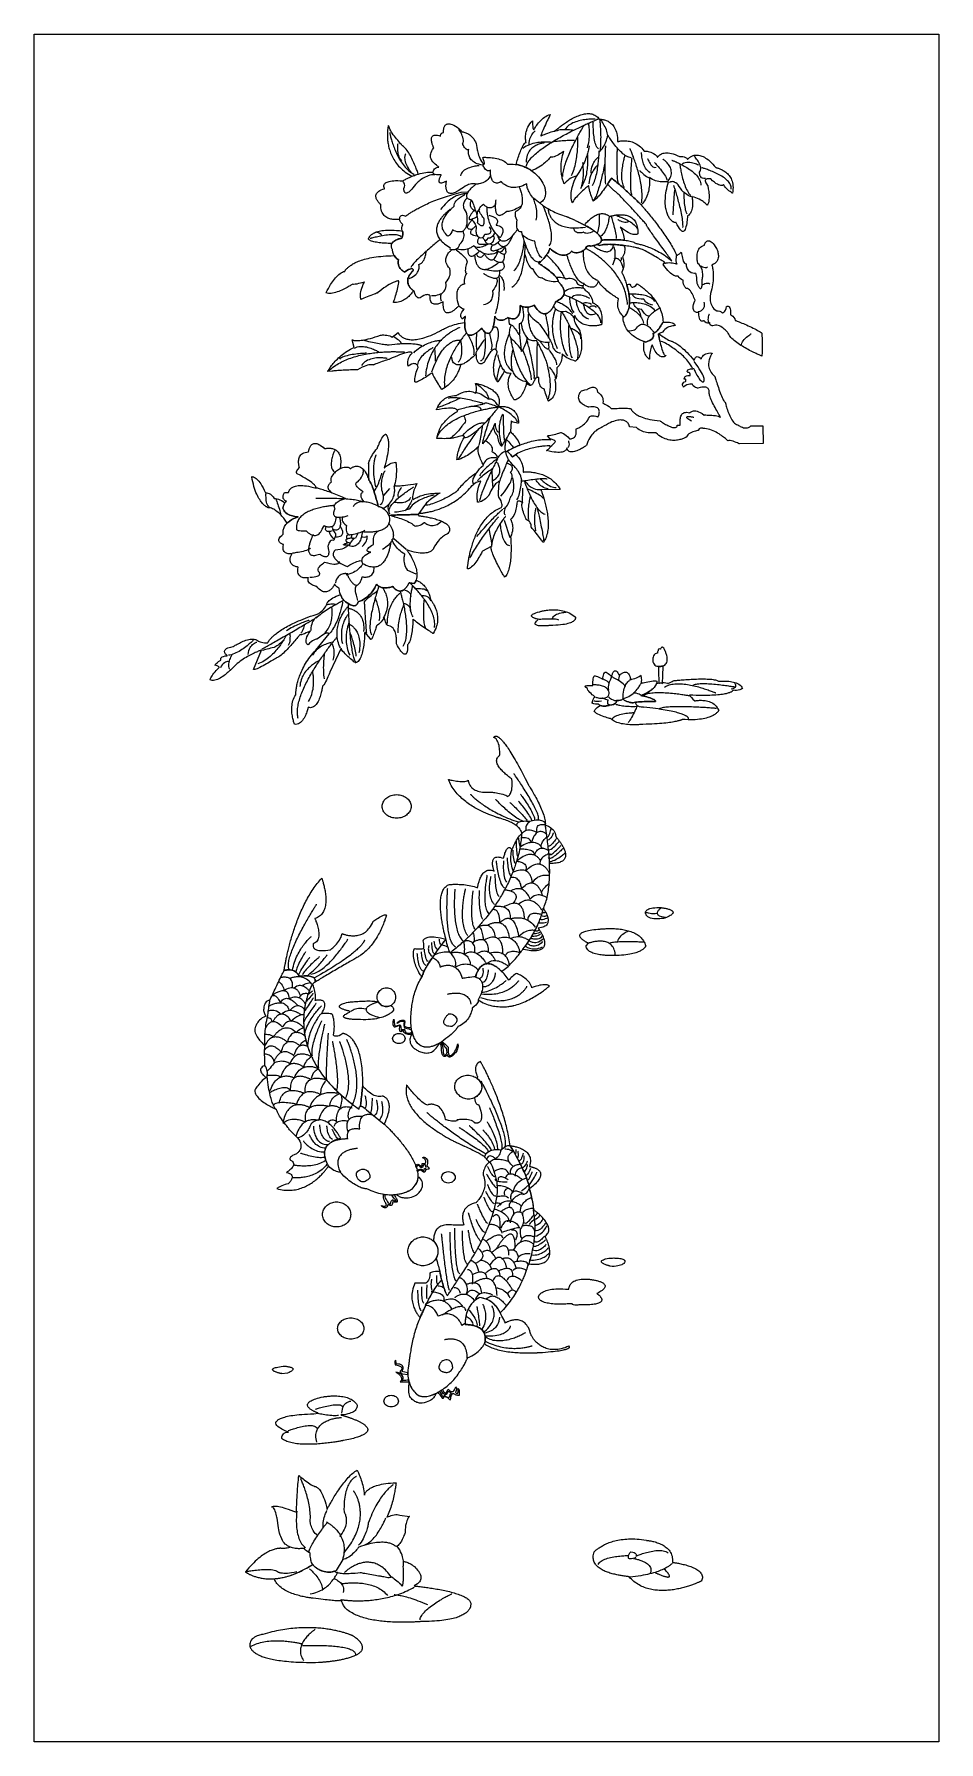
# Model space of a CAD drawing. Extents: x 40 to 170, y 25 to 272.
import ezdxf

# ---------------------------------------------------------------- set-up
doc = ezdxf.new("R2010")
doc.units = 0

msp = doc.modelspace()

# ---------------------------------------------------------------- linework, layer by layer
at = {"color": 250, "linetype": 'Continuous'}
for points in [[(39.6891, 271.7001), (170.3108, 271.7001), (170.3108, 25.3), (39.6891, 25.3), (39.6891, 271.7001)], [(92.44, 244.9558), (92.421541, 244.959125), (92.384425, 244.958951), (92.330138, 244.956316), (92.260165, 244.952261), (92.175992, 244.947824), (92.079105, 244.944045), (91.970987, 244.941964), (91.853127, 244.94262), (91.727007, 244.947052), (91.594115, 244.9563), (91.455935, 244.971403), (91.313953, 244.993401), (91.169655, 245.023332), (91.024525, 245.062237), (90.88005, 245.111156), (90.737714, 245.171126), (90.599004, 245.243188), (90.465405, 245.328381), (90.338401, 245.427745), (90.21948, 245.542319), (90.110125, 245.673142), (90.011823, 245.821254), (89.926059, 245.987695), (89.854318, 246.173503), (89.798087, 246.379718), (89.758849, 246.607379), (89.738092, 246.857527), (89.7373, 247.1312), (89.729068, 247.137991), (89.705822, 247.157814), (89.669736, 247.189845), (89.622986, 247.233258), (89.567744, 247.287229), (89.506188, 247.350934), (89.44049, 247.423547), (89.372825, 247.504244), (89.305368, 247.5922), (89.240294, 247.686591), (89.179777, 247.786592), (89.125991, 247.891378), (89.081113, 248.000125), (89.047314, 248.112007), (89.026772, 248.226201), (89.021659, 248.341881), (89.034152, 248.458222), (89.066423, 248.574401), (89.120648, 248.689592), (89.199002, 248.802971), (89.303659, 248.913712), (89.436794, 249.020992), (89.60058, 249.123985), (89.797194, 249.221868), (90.028809, 249.313814), (90.2976, 249.399), (90.293999, 249.404596), (90.284299, 249.420761), (90.270157, 249.446563), (90.253229, 249.481067), (90.235171, 249.52334), (90.21764, 249.572449), (90.202291, 249.62746), (90.190781, 249.68744), (90.184767, 249.751456), (90.185904, 249.818573), (90.195848, 249.88786), (90.216257, 249.958381), (90.248786, 250.029204), (90.295091, 250.099396), (90.356828, 250.168023), (90.435655, 250.234151), (90.533227, 250.296847), (90.6512, 250.355178), (90.791231, 250.40821), (90.954975, 250.45501), (91.14409, 250.494644), (91.360231, 250.526179), (91.605055, 250.548682), (91.880217, 250.561219), (92.187375, 250.562857), (92.528184, 250.552661), (92.9043, 250.5297), (92.91567, 250.536688), (92.94913, 250.556817), (93.003705, 250.588833), (93.07842, 250.631481), (93.172302, 250.683507), (93.284375, 250.743658), (93.413665, 250.810678), (93.559196, 250.883315), (93.719995, 250.960313), (93.895087, 251.040419), (94.083497, 251.122379), (94.28425, 251.204938), (94.496372, 251.286842), (94.718888, 251.366837), (94.950823, 251.44367), (95.191204, 251.516085), (95.439054, 251.582829), (95.6934, 251.642648), (95.953267, 251.694288), (96.21768, 251.736494), (96.485664, 251.768012), (96.756245, 251.787589), (97.028449, 251.793969), (97.3013, 251.7859), (97.30227, 251.813894), (97.312019, 251.888277), (97.340809, 251.994649), (97.3989, 252.118612), (97.496554, 252.245768), (97.644031, 252.361717), (97.851593, 252.452061), (98.1295, 252.5024), (98.10101, 252.522654), (98.022826, 252.580662), (97.905881, 252.672289), (97.761103, 252.793405), (97.599425, 252.939875), (97.431777, 253.107567), (97.269089, 253.292349), (97.122294, 253.490086), (97.00232, 253.696648), (96.9201, 253.9079), (96.916622, 253.934294), (96.910839, 254.008786), (96.909726, 254.124341), (96.92026, 254.273922), (96.949418, 254.450496), (97.004174, 254.647026), (97.091506, 254.856477), (97.218389, 255.071813), (97.3918, 255.286), (97.386604, 255.296631), (97.37208, 255.327224), (97.349822, 255.375829), (97.321426, 255.440496), (97.288486, 255.519277), (97.252598, 255.610221), (97.215357, 255.711379), (97.178356, 255.820801), (97.143192, 255.936538), (97.11146, 256.05664), (97.084754, 256.179156), (97.064669, 256.302139), (97.0528, 256.423638), (97.050743, 256.541703), (97.060091, 256.654384), (97.082441, 256.759733), (97.119388, 256.8558), (97.172525, 256.940634), (97.243448, 257.012287), (97.333753, 257.068808), (97.445033, 257.108249), (97.578885, 257.128659), (97.736902, 257.128088), (97.92068, 257.104588), (98.131815, 257.056209), (98.3719, 256.981), (98.367294, 257.019344), (98.366985, 257.115819), (98.391238, 257.242587), (98.460315, 257.371815), (98.594481, 257.475664), (98.814, 257.5263), (98.812767, 257.5364), (98.809794, 257.565223), (98.806171, 257.610549), (98.802987, 257.670159), (98.801332, 257.741836), (98.802295, 257.82336), (98.806964, 257.912514), (98.816431, 258.007078), (98.831784, 258.104834), (98.854112, 258.203564), (98.884505, 258.301048), (98.924053, 258.395069), (98.973844, 258.483408), (99.034969, 258.563846), (99.108516, 258.634164), (99.195575, 258.692144), (99.297236, 258.735568), (99.414587, 258.762217), (99.548719, 258.769873), (99.70072, 258.756316), (99.87168, 258.719328), (100.062689, 258.656692), (100.274836, 258.566187), (100.509209, 258.445596), (100.7669, 258.2927), (100.823972, 258.246364), (100.965236, 258.127164), (101.145764, 257.964812), (101.320628, 257.78902), (101.4449, 257.6295), (101.458741, 257.627643), (101.498489, 257.621263), (101.561486, 257.609144), (101.645073, 257.590073), (101.746589, 257.562834), (101.863376, 257.526214), (101.992773, 257.478998), (102.132122, 257.41997), (102.278764, 257.347918), (102.430037, 257.261625), (102.583285, 257.159878), (102.735846, 257.041462), (102.885061, 256.905162), (103.028271, 256.749764), (103.162817, 256.574053), (103.286039, 256.376815), (103.395278, 256.156835), (103.487874, 255.912899), (103.561168, 255.643792), (103.6125, 255.3483), (103.61472, 255.325457), (103.622213, 255.260171), (103.636223, 255.157306), (103.657999, 255.02173), (103.688785, 254.858305), (103.729828, 254.671899), (103.782375, 254.467375), (103.847672, 254.249599), (103.926965, 254.023436), (104.021501, 253.793752), (104.132527, 253.565411), (104.261287, 253.343278), (104.40903, 253.13222), (104.577, 252.9371), (104.588018, 252.932316), (104.614819, 252.926447), (104.648022, 252.932211), (104.678248, 252.962331), (104.696115, 253.029528), (104.692244, 253.146522), (104.657255, 253.326035), (104.581767, 253.580787), (104.4564, 253.9235), (104.474175, 253.924253), (104.525571, 253.925922), (104.607697, 253.927617), (104.717661, 253.928451), (104.852572, 253.927537), (105.009539, 253.923986), (105.18567, 253.916911), (105.378074, 253.905424), (105.583859, 253.888636), (105.800133, 253.865661), (106.024005, 253.835609), (106.252584, 253.797594), (106.482978, 253.750728), (106.712296, 253.694122), (106.937646, 253.626889), (107.156137, 253.548141), (107.364877, 253.45699), (107.560975, 253.352548), (107.741539, 253.233928), (107.903678, 253.100241), (108.0445, 252.9506), (108.09031, 252.949579), (108.21502, 252.946203), (108.399555, 252.94), (108.624838, 252.9305), (108.87179, 252.917231), (109.121336, 252.899722), (109.354398, 252.877502), (109.5519, 252.8501), (109.562182, 252.848093), (109.592237, 252.841767), (109.640873, 252.83066), (109.706903, 252.814313), (109.789136, 252.792266), (109.886382, 252.76406), (109.997453, 252.729234), (110.12116, 252.687327), (110.256311, 252.637881), (110.401719, 252.580436), (110.556193, 252.51453), (110.718544, 252.439705), (110.887582, 252.355501), (111.062119, 252.261457), (111.240964, 252.157113), (111.422928, 252.04201), (111.606822, 251.915687), (111.791456, 251.777685), (111.97564, 251.627544), (112.158186, 251.464803), (112.337903, 251.289003), (112.513602, 251.099684), (112.684094, 250.896385), (112.84819, 250.678648), (113.004699, 250.446011), (113.152432, 250.198015), (113.2902, 249.9342), (113.296311, 249.918745), (113.312921, 249.874217), (113.337442, 249.803369), (113.367286, 249.708959), (113.399866, 249.593739), (113.432597, 249.460464), (113.462889, 249.311891), (113.488156, 249.150772), (113.505811, 248.979864), (113.513266, 248.801921), (113.507935, 248.619698), (113.48723, 248.435949), (113.448563, 248.25343), (113.389349, 248.074895), (113.306999, 247.903099), (113.198926, 247.740796), (113.062544, 247.590742), (112.895264, 247.455692), (112.6945, 247.3384), (112.703408, 247.330915), (112.729831, 247.309154), (112.773314, 247.274155), (112.833402, 247.226957), (112.909642, 247.168599), (113.00158, 247.100119), (113.108761, 247.022556), (113.230731, 246.93695), (113.367037, 246.844337), (113.517224, 246.745758), (113.680837, 246.642252), (113.857424, 246.534856), (114.046529, 246.42461), (114.247699, 246.312552), (114.460479, 246.199721), (114.684416, 246.087156), (114.919054, 245.975896), (115.163941, 245.866979), (115.418621, 245.761444), (115.682642, 245.66033), (115.955548, 245.564675), (116.236885, 245.475519), (116.5262, 245.3939), (116.531181, 245.391887), (116.545881, 245.385916), (116.569933, 245.376085), (116.602969, 245.362494), (116.644623, 245.345243), (116.694528, 245.324431), (116.752317, 245.300158), (116.817624, 245.272524), (116.890082, 245.241628), (116.969323, 245.20757), (117.054982, 245.17045), (117.146691, 245.130366), (117.244083, 245.087419), (117.346792, 245.041708), (117.454451, 244.993333), (117.566694, 244.942394), (117.683152, 244.888989), (117.80346, 244.833219), (117.927251, 244.775184), (118.054157, 244.714982), (118.183813, 244.652713), (118.31585, 244.588478), (118.449904, 244.522375), (118.585606, 244.454505), (118.722589, 244.384966), (118.860488, 244.313859), (118.998935, 244.241283), (119.137564, 244.167337), (119.276007, 244.092122), (119.413898, 244.015736), (119.55087, 243.93828), (119.686557, 243.859853), (119.82059, 243.780555), (119.952605, 243.700484), (120.082233, 243.619742), (120.209108, 243.538427), (120.332863, 243.456639), (120.453132, 243.374478), (120.569548, 243.292043), (120.681743, 243.209434), (120.789351, 243.126751), (120.892006, 243.044092), (120.98934, 242.961558), (121.080986, 242.879249), (121.166578, 242.797263), (121.245749, 242.7157), (121.318133, 242.634661), (121.383362, 242.554245), (121.441069, 242.47455), (121.490888, 242.395678), (121.532452, 242.317727), (121.565394, 242.240797), (121.589348, 242.164987), (121.603946, 242.090398), (121.608822, 242.017129), (121.603609, 241.94528), (121.58794, 241.874949), (121.561449, 241.806237), (121.523767, 241.739243), (121.47453, 241.674068), (121.41337, 241.610809), (121.339919, 241.549568), (121.253812, 241.490444), (121.154682, 241.433535), (121.042161, 241.378943), (120.915883, 241.326766), (120.775482, 241.277104), (120.620589, 241.230057), (120.450839, 241.185724), (120.265865, 241.144205), (120.0653, 241.1056), (120.037198, 241.115341), (119.961569, 241.135077), (119.85143, 241.150577), (119.7198, 241.147612), (119.579695, 241.111953), (119.444131, 241.029367), (119.326127, 240.885626), (119.2387, 240.6665), (119.218769, 240.650709), (119.1618, 240.608039), (119.072024, 240.545544), (118.953675, 240.47028), (118.810986, 240.389302), (118.64819, 240.309662), (118.46952, 240.238418), (118.27921, 240.182623), (118.081491, 240.149331), (117.880598, 240.145599), (117.680763, 240.17848), (117.486219, 240.255028), (117.3012, 240.3823), (117.295556, 240.374466), (117.278656, 240.352461), (117.250542, 240.318525), (117.211262, 240.274903), (117.160858, 240.223835), (117.099377, 240.167566), (117.026862, 240.108336), (116.943359, 240.048389), (116.848913, 239.989967), (116.743568, 239.935312), (116.62737, 239.886667), (116.500362, 239.846275), (116.362591, 239.816377), (116.2141, 239.799217), (116.054935, 239.797036), (115.885141, 239.812078), (115.704761, 239.846584), (115.513842, 239.902797), (115.312428, 239.982959), (115.100563, 240.089314), (114.878294, 240.224103), (114.645663, 240.389568), (114.402717, 240.587953), (114.1495, 240.8215), (114.147089, 240.808955), (114.138478, 240.772116), (114.121601, 240.712177), (114.094391, 240.630332), (114.054781, 240.527774), (114.000706, 240.405698), (113.930099, 240.265298), (113.840893, 240.107768), (113.731022, 239.934302), (113.598419, 239.746093), (113.441017, 239.544335), (113.256751, 239.330223), (113.043554, 239.104951), (112.799359, 238.869712), (112.5221, 238.6257), (112.538874, 238.615671), (112.587118, 238.586456), (112.663717, 238.539366), (112.765558, 238.47571), (112.889523, 238.3968), (113.032499, 238.303944), (113.191371, 238.198452), (113.363023, 238.081636), (113.544341, 237.954805), (113.732209, 237.819269), (113.923512, 237.676337), (114.115137, 237.527321), (114.303966, 237.37353), (114.486886, 237.216274), (114.660781, 237.056864), (114.822537, 236.896608), (114.969038, 236.736818), (115.09717, 236.578804), (115.203817, 236.423875), (115.285864, 236.273341), (115.340197, 236.128513), (115.3637, 235.9907), (115.371562, 235.983761), (115.393913, 235.963427), (115.428902, 235.930427), (115.474678, 235.885487), (115.529389, 235.829336), (115.591183, 235.7627), (115.658209, 235.686306), (115.728617, 235.600883), (115.800553, 235.507157), (115.872168, 235.405857), (115.941608, 235.297708), (116.007024, 235.183439), (116.066564, 235.063777), (116.118375, 234.93945), (116.160607, 234.811184), (116.191408, 234.679708), (116.208928, 234.545747), (116.211313, 234.410031), (116.196713, 234.273286), (116.163277, 234.136239), (116.109153, 233.999619), (116.03249, 233.864151), (115.931435, 233.730565), (115.804138, 233.599586), (115.648748, 233.471943), (115.463412, 233.348363), (115.24628, 233.229573), (114.9955, 233.1163), (114.99277, 233.108639), (114.984629, 233.086463), (114.971154, 233.050986), (114.952421, 233.00342), (114.928505, 232.944978), (114.899482, 232.876871), (114.865427, 232.800313), (114.826417, 232.716516), (114.782528, 232.626693), (114.733834, 232.532056), (114.680412, 232.433817), (114.622338, 232.33319), (114.559687, 232.231386), (114.492536, 232.129619), (114.420959, 232.0291), (114.345033, 231.931043), (114.264834, 231.836659), (114.180437, 231.747162), (114.091917, 231.663764), (113.999352, 231.587677), (113.902816, 231.520115), (113.802386, 231.462289), (113.698137, 231.415411), (113.590144, 231.380696), (113.478485, 231.359354), (113.363234, 231.3526), (113.244467, 231.361644), (113.12226, 231.3877), (112.996688, 231.431981), (112.867829, 231.495698), (112.735756, 231.580064), (112.600547, 231.686292), (112.462277, 231.815595), (112.321021, 231.969185), (112.176856, 232.148274), (112.029857, 232.354075), (111.8801, 232.5878), (111.859286, 232.57608), (111.799356, 232.545042), (111.704075, 232.500867), (111.577211, 232.449737), (111.422531, 232.397833), (111.2438, 232.351338), (111.044786, 232.316431), (110.829256, 232.299296), (110.600975, 232.306114), (110.363711, 232.343066), (110.121231, 232.416334), (109.8773, 232.5321), (109.877866, 232.518786), (109.878926, 232.480638), (109.879528, 232.420348), (109.878718, 232.340609), (109.875542, 232.244113), (109.869045, 232.133552), (109.858275, 232.011618), (109.842278, 231.881004), (109.820099, 231.744401), (109.790785, 231.604503), (109.753383, 231.464001), (109.706938, 231.325588), (109.650496, 231.191955), (109.583104, 231.065795), (109.503809, 230.9498), (109.411656, 230.846663), (109.305691, 230.759075), (109.184961, 230.68973), (109.048512, 230.641318), (108.89539, 230.616533), (108.724642, 230.618066), (108.535313, 230.64861), (108.326451, 230.710858), (108.0971, 230.8075), (108.081358, 230.796247), (108.036361, 230.765721), (107.965449, 230.720772), (107.871964, 230.666247), (107.759247, 230.606996), (107.630638, 230.547868), (107.48948, 230.493711), (107.339113, 230.449375), (107.182878, 230.419709), (107.024117, 230.409561), (106.86617, 230.42378), (106.71238, 230.467216), (106.566086, 230.544717), (106.430631, 230.661132), (106.309355, 230.82131), (106.2056, 231.0301), (106.205219, 231.020774), (106.203949, 230.993706), (106.201598, 230.95026), (106.197975, 230.8918), (106.192889, 230.819688), (106.186149, 230.73529), (106.177563, 230.639969), (106.16694, 230.535089), (106.154089, 230.422014), (106.138819, 230.302107), (106.120938, 230.176733), (106.100256, 230.047256), (106.07658, 229.915038), (106.04972, 229.781444), (106.019485, 229.647839), (105.985682, 229.515585), (105.948122, 229.386046), (105.906613, 229.260588), (105.860962, 229.140572), (105.810981, 229.027363), (105.756476, 228.922326), (105.697257, 228.826823), (105.633132, 228.742219), (105.563911, 228.669878), (105.489402, 228.611163), (105.409414, 228.567438), (105.323755, 228.540067), (105.232234, 228.530414), (105.134661, 228.539843), (105.030843, 228.569718), (104.92059, 228.621402), (104.80371, 228.69626), (104.680013, 228.795654), (104.549306, 228.92095), (104.411399, 229.073511), (104.2661, 229.2547), (104.261663, 229.249779), (104.248654, 229.235567), (104.227522, 229.212891), (104.198719, 229.182578), (104.162695, 229.145455), (104.119903, 229.102348), (104.070791, 229.054085), (104.015812, 229.001492), (103.955416, 228.945397), (103.890054, 228.886625), (103.820177, 228.826004), (103.746235, 228.764361), (103.66868, 228.702522), (103.587963, 228.641315), (103.504534, 228.581566), (103.418844, 228.524102), (103.331344, 228.46975), (103.242485, 228.419337), (103.152718, 228.37369), (103.062493, 228.333635), (102.972262, 228.3), (102.882476, 228.273611), (102.793585, 228.255295), (102.706039, 228.245879), (102.620291, 228.24619), (102.536791, 228.257054), (102.455989, 228.279299), (102.378337, 228.313752), (102.304285, 228.361239), (102.234285, 228.422586), (102.168787, 228.498622), (102.108242, 228.590173), (102.053101, 228.698065), (102.003814, 228.823125), (101.960834, 228.966181), (101.92461, 229.12806), (101.895593, 229.309587), (101.874234, 229.51159), (101.860985, 229.734897), (101.856295, 229.980332), (101.860617, 230.248724), (101.8744, 230.5409), (101.882764, 230.560879), (101.903447, 230.613024), (101.929836, 230.685647), (101.955318, 230.767059), (101.973281, 230.845571), (101.97711, 230.909496), (101.960192, 230.947144), (101.915916, 230.946826), (101.837667, 230.896856), (101.718833, 230.785543), (101.5528, 230.6012), (101.539121, 230.610087), (101.503667, 230.637119), (101.454813, 230.682855), (101.400933, 230.747852), (101.350404, 230.832668), (101.3116, 230.937863), (101.292896, 231.063992), (101.302667, 231.211615), (101.349288, 231.381289), (101.441133, 231.573573), (101.586579, 231.789024), (101.794, 232.0282), (101.76385, 232.029037), (101.6801, 232.0416), (101.5528, 232.080963), (101.392, 232.1622), (101.20775, 232.300388), (101.0101, 232.5106), (101.00431, 232.504206), (100.987404, 232.485834), (100.960081, 232.456695), (100.923037, 232.418001), (100.876971, 232.370965), (100.822579, 232.316799), (100.760559, 232.256715), (100.691609, 232.191926), (100.616427, 232.123643), (100.535709, 232.053079), (100.450154, 231.981447), (100.360459, 231.909957), (100.267321, 231.839824), (100.171438, 231.772258), (100.073507, 231.708472), (99.974226, 231.649678), (99.874293, 231.597089), (99.774405, 231.551917), (99.67526, 231.515373), (99.577554, 231.488671), (99.481986, 231.473022), (99.389254, 231.469639), (99.300054, 231.479734), (99.215084, 231.504519), (99.135042, 231.545206), (99.060625, 231.603008), (98.992531, 231.679137), (98.931457, 231.774805), (98.878101, 231.891224), (98.83316, 232.029606), (98.797332, 232.191165), (98.771315, 232.377111), (98.755805, 232.588657), (98.751501, 232.827016), (98.7591, 233.0934), (98.747934, 233.086601), (98.715815, 233.06773), (98.664816, 233.039076), (98.597008, 233.00293), (98.514462, 232.961581), (98.419249, 232.917317), (98.313442, 232.87243), (98.199111, 232.829208), (98.078329, 232.789941), (97.953165, 232.756918), (97.825692, 232.732429), (97.697982, 232.718763), (97.572105, 232.718211), (97.450133, 232.733061), (97.334138, 232.765603), (97.226191, 232.818127), (97.128363, 232.892922), (97.042726, 232.992277), (96.97135, 233.118483), (96.916309, 233.273829), (96.879672, 233.460604), (96.863512, 233.681098), (96.8699, 233.9376), (96.86247, 233.949618), (96.838369, 233.979936), (96.794878, 234.019947), (96.72928, 234.061044), (96.638858, 234.094621), (96.520892, 234.112072), (96.372666, 234.104789), (96.191462, 234.064167), (95.974561, 233.981599), (95.719246, 233.848479), (95.4228, 233.6562), (95.406177, 233.649024), (95.359767, 233.634974), (95.288756, 233.625263), (95.19833, 233.631109), (95.093675, 233.663725), (94.979978, 233.734327), (94.862426, 233.854131), (94.746205, 234.03435), (94.636501, 234.286202), (94.5385, 234.6209), (94.529278, 234.626693), (94.503124, 234.643897), (94.462302, 234.67225), (94.409077, 234.711489), (94.345715, 234.761352), (94.274481, 234.821576), (94.19764, 234.891899), (94.117457, 234.972058), (94.036197, 235.061791), (93.956126, 235.160836), (93.879508, 235.26893), (93.808609, 235.38581), (93.745695, 235.511214), (93.693029, 235.644879), (93.652878, 235.786544), (93.627507, 235.935945), (93.61918, 236.092821), (93.630164, 236.256908), (93.662722, 236.427945), (93.719121, 236.605668), (93.801625, 236.789816), (93.9125, 236.980125), (94.05401, 237.176334), (94.228422, 237.37818), (94.438, 237.5854), (94.438419, 237.599671), (94.436325, 237.636763), (94.426695, 237.688092), (94.404504, 237.745074), (94.364726, 237.799125), (94.302338, 237.841662), (94.212314, 237.864102), (94.08963, 237.857859), (93.929261, 237.814352), (93.726183, 237.724995), (93.475371, 237.581206), (93.1718, 237.3744), (93.151833, 237.384504), (93.096841, 237.414991), (93.014182, 237.466126), (92.91122, 237.538173), (92.795314, 237.631396), (92.673825, 237.746059), (92.554115, 237.882425), (92.443543, 238.04076), (92.349471, 238.221327), (92.27926, 238.424391), (92.240271, 238.650215), (92.239864, 238.899063), (92.2854, 239.1712), (92.265504, 239.177513), (92.210881, 239.199998), (92.129127, 239.243973), (92.027838, 239.314755), (91.914613, 239.417663), (91.797046, 239.558013), (91.682734, 239.741124), (91.579275, 239.972314), (91.494265, 240.2569), (91.4353, 240.6002), (91.428535, 240.610757), (91.410661, 240.641114), (91.385305, 240.689299), (91.356097, 240.753337), (91.326666, 240.831258), (91.300641, 240.921089), (91.28165, 241.020856), (91.273322, 241.128588), (91.279287, 241.242312), (91.303174, 241.360056), (91.34861, 241.479846), (91.419226, 241.599711), (91.51865, 241.717678), (91.65051, 241.831774), (91.818437, 241.940026), (92.026058, 242.040463), (92.277003, 242.131112), (92.5749, 242.21), (92.592634, 242.206645), (92.638769, 242.206894), (92.702707, 242.226221), (92.77385, 242.2801), (92.841599, 242.384004), (92.895356, 242.553406), (92.924523, 242.80378), (92.9185, 243.1506), (92.898622, 243.177548), (92.852485, 243.255437), (92.800338, 243.37984), (92.762428, 243.546327), (92.759003, 243.750469), (92.810311, 243.987836), (92.9366, 244.254), (92.890954, 244.289134), (92.779797, 244.387475), (92.641803, 244.538429), (92.515646, 244.731402), (92.44, 244.9558)], [(109.2594, 252.8874), (109.31419, 253.072565), (109.373728, 253.26926), (109.437602, 253.475116), (109.505401, 253.687765), (109.576715, 253.90484), (109.651132, 254.123971), (109.72824, 254.342791), (109.807628, 254.558932), (109.888886, 254.770024), (109.971602, 254.973701), (110.055364, 255.167593), (110.139762, 255.349332), (110.224385, 255.51655), (110.30882, 255.666879), (110.392657, 255.797951), (110.475485, 255.907398), (110.556892, 255.99285), (110.636468, 256.05194), (110.7138, 256.0823), (110.710171, 256.096203), (110.70067, 256.136748), (110.68738, 256.202193), (110.672383, 256.290795), (110.65776, 256.40081), (110.645594, 256.530494), (110.637966, 256.678106), (110.636958, 256.841901), (110.644652, 257.020137), (110.663129, 257.211069), (110.694472, 257.412956), (110.740763, 257.624053), (110.804083, 257.842618), (110.886514, 258.066906), (110.990138, 258.295176), (111.117036, 258.525684), (111.269292, 258.756686), (111.448986, 258.986439), (111.6582, 259.2132), (111.655564, 259.165154), (111.65067, 259.036841), (111.648038, 258.852001), (111.652188, 258.634375), (111.667638, 258.407702), (111.698911, 258.195722), (111.750525, 258.022175), (111.827, 257.9108), (111.836479, 257.927627), (111.864419, 257.975743), (111.910075, 258.0516), (111.972704, 258.151649), (112.05156, 258.272343), (112.1459, 258.410133), (112.254979, 258.561472), (112.378052, 258.72281), (112.514375, 258.8906), (112.663204, 259.061294), (112.823794, 259.231343), (112.9954, 259.3972), (113.177279, 259.555316), (113.368685, 259.702143), (113.568875, 259.834133), (113.777104, 259.947738), (113.992627, 260.03941), (114.2147, 260.1056), (114.201603, 260.079761), (114.164413, 260.006083), (114.106281, 259.890322), (114.030358, 259.738234), (113.939795, 259.555577), (113.837744, 259.348107), (113.727357, 259.121581), (113.611783, 258.881756), (113.494175, 258.634388), (113.377684, 258.385233), (113.26546, 258.140049), (113.160656, 257.904593), (113.066422, 257.68462), (112.985909, 257.485888), (112.922269, 257.314153), (112.878654, 257.175173), (112.858214, 257.074703), (112.8641, 257.0185), (112.901569, 257.035822), (113.005532, 257.083115), (113.163323, 257.153366), (113.362276, 257.239564), (113.589724, 257.334698), (113.833, 257.431756), (114.07944, 257.523726), (114.316376, 257.603598), (114.531142, 257.664358), (114.711072, 257.698996), (114.8435, 257.7005), (114.849472, 257.705968), (114.867119, 257.721971), (114.896034, 257.747906), (114.935813, 257.78317), (114.986051, 257.827162), (115.046343, 257.879278), (115.116283, 257.938915), (115.195466, 258.005472), (115.283487, 258.078345), (115.37994, 258.156932), (115.484421, 258.240631), (115.596525, 258.328839), (115.715846, 258.420953), (115.841979, 258.516371), (115.974518, 258.61449), (116.113059, 258.714707), (116.257197, 258.816421), (116.406526, 258.919028), (116.560641, 259.021926), (116.719137, 259.124512), (116.881608, 259.226184), (117.04765, 259.326339), (117.216858, 259.424374), (117.388825, 259.519687), (117.563147, 259.611676), (117.73942, 259.699738), (117.917236, 259.78327), (118.096193, 259.861669), (118.275883, 259.934334), (118.455902, 260.000661), (118.635846, 260.060048), (118.815307, 260.111893), (118.993883, 260.155592), (119.171166, 260.190543), (119.346753, 260.216144), (119.520238, 260.231792), (119.691215, 260.236885), (119.85928, 260.230819), (120.024027, 260.212993), (120.185051, 260.182803), (120.341947, 260.139648), (120.49431, 260.082924), (120.641735, 260.012029), (120.783816, 259.926361), (120.920148, 259.825316), (121.050326, 259.708293), (121.173945, 259.574688), (121.2906, 259.4239), (121.298659, 259.42437), (121.322129, 259.425269), (121.359945, 259.425829), (121.411047, 259.425283), (121.47437, 259.422865), (121.548852, 259.417807), (121.63343, 259.409342), (121.727042, 259.396704), (121.828624, 259.379125), (121.937115, 259.355837), (122.05145, 259.326075), (122.170569, 259.289071), (122.293406, 259.244057), (122.418901, 259.190268), (122.54599, 259.126935), (122.67361, 259.053292), (122.800699, 258.968571), (122.926194, 258.872006), (123.049031, 258.762829), (123.16815, 258.640274), (123.282485, 258.503573), (123.390976, 258.35196), (123.492558, 258.184666), (123.58617, 258.000926), (123.670748, 257.799972), (123.74523, 257.581037), (123.808553, 257.343354), (123.859655, 257.086156), (123.897471, 256.808675), (123.920941, 256.510146), (123.929, 256.1898), (123.939162, 256.19299), (123.968928, 256.201719), (124.017223, 256.214729), (124.082968, 256.230761), (124.165087, 256.248555), (124.262502, 256.266853), (124.374137, 256.284395), (124.498913, 256.299923), (124.635754, 256.312177), (124.783584, 256.319898), (124.941323, 256.321827), (125.107896, 256.316706), (125.282225, 256.303275), (125.463233, 256.280275), (125.649843, 256.246447), (125.840977, 256.200532), (126.035559, 256.14127), (126.232512, 256.067404), (126.430757, 255.977673), (126.629218, 255.87082), (126.826819, 255.745583), (127.02248, 255.600706), (127.215127, 255.434928), (127.40368, 255.24699), (127.587064, 255.035634), (127.7642, 254.7996), (127.784526, 254.802051), (127.842554, 254.806875), (127.933858, 254.810277), (128.05401, 254.808464), (128.198587, 254.797641), (128.36316, 254.774013), (128.543304, 254.733788), (128.734594, 254.67317), (128.932602, 254.588366), (129.132903, 254.475581), (129.33107, 254.331021), (129.522678, 254.150892), (129.7033, 253.9314), (129.708015, 253.939609), (129.722504, 253.962718), (129.747283, 253.998447), (129.782869, 254.044518), (129.829778, 254.098653), (129.888525, 254.158571), (129.959627, 254.221996), (130.043601, 254.286647), (130.140962, 254.350246), (130.252227, 254.410515), (130.377913, 254.465175), (130.518534, 254.511947), (130.674607, 254.548552), (130.846649, 254.572711), (131.035176, 254.582146), (131.240704, 254.574578), (131.463749, 254.547729), (131.704828, 254.499319), (131.964456, 254.42707), (132.24315, 254.328703), (132.541426, 254.201939), (132.8598, 254.0445), (132.900673, 254.04737), (133.010289, 254.050506), (133.169145, 254.045702), (133.357738, 254.02475), (133.556563, 253.979441), (133.746117, 253.901569), (133.906897, 253.782924), (134.0194, 253.6153), (134.0232, 253.62044), (134.03457, 253.635116), (134.053463, 253.658209), (134.079832, 253.688602), (134.11363, 253.725174), (134.154811, 253.76681), (134.203328, 253.81239), (134.259134, 253.860796), (134.322183, 253.91091), (134.392428, 253.961614), (134.469821, 254.011789), (134.554318, 254.060318), (134.64587, 254.106082), (134.74443, 254.147963), (134.849954, 254.184842), (134.962392, 254.215603), (135.0817, 254.239125), (135.20783, 254.254292), (135.340735, 254.259984), (135.480369, 254.255084), (135.626685, 254.238474), (135.779636, 254.209035), (135.939176, 254.165649), (136.105257, 254.107198), (136.277834, 254.032564), (136.45686, 253.940628), (136.642287, 253.830272), (136.834069, 253.700378), (137.032159, 253.549829), (137.236511, 253.377504), (137.447078, 253.182288), (137.663812, 252.96306), (137.886669, 252.718704), (138.1156, 252.4481), (138.124195, 252.44655), (138.149175, 252.441632), (138.189328, 252.432947), (138.243445, 252.420095), (138.310316, 252.402677), (138.38873, 252.380293), (138.477479, 252.352543), (138.575352, 252.319028), (138.681138, 252.279348), (138.793628, 252.233104), (138.911612, 252.179895), (139.033879, 252.119322), (139.159221, 252.050986), (139.286426, 251.974487), (139.414285, 251.889425), (139.541588, 251.7954), (139.667124, 251.692013), (139.789684, 251.578865), (139.908057, 251.455555), (140.021035, 251.321684), (140.127405, 251.176852), (140.22596, 251.02066), (140.315488, 250.852708), (140.39478, 250.672597), (140.462625, 250.479926), (140.517814, 250.274296), (140.559136, 250.055308), (140.585382, 249.822561), (140.595341, 249.575657), (140.587804, 249.314195), (140.56156, 249.037776), (140.5154, 248.746), (140.488478, 248.76305), (140.414027, 248.811968), (140.301517, 248.889411), (140.160418, 248.992032), (140.0002, 249.116488), (139.830334, 249.259432), (139.660291, 249.41752), (139.499541, 249.587408), (139.357554, 249.765749), (139.2438, 249.9492), (139.231975, 249.942133), (139.19677, 249.925004), (139.138585, 249.903924), (139.057823, 249.885004), (138.954888, 249.874354), (138.83018, 249.878083), (138.684103, 249.902303), (138.517058, 249.953124), (138.329448, 250.036656), (138.121674, 250.159009), (137.894141, 250.326294), (137.647248, 250.544621), (137.3814, 250.8201), (137.365243, 250.822521), (137.320607, 250.828161), (137.253242, 250.834587), (137.168898, 250.839364), (137.073328, 250.840059), (136.972281, 250.834238), (136.871509, 250.819467), (136.776762, 250.793312), (136.693792, 250.75334), (136.628348, 250.697117), (136.586182, 250.622208), (136.573045, 250.52618), (136.594688, 250.406599), (136.65686, 250.261031), (136.765314, 250.087043), (136.9258, 249.8822), (136.931381, 249.859272), (136.94658, 249.793617), (136.969082, 249.689925), (136.996569, 249.552886), (137.026725, 249.387192), (137.057235, 249.197534), (137.085782, 248.988602), (137.11005, 248.765088), (137.127723, 248.531681), (137.136484, 248.293074), (137.134017, 248.053957), (137.118006, 247.81902), (137.086135, 247.592956), (137.036088, 247.380453), (136.965549, 247.186205), (136.8722, 247.0149), (136.859593, 247.02906), (136.8222, 247.06912), (136.760667, 247.131445), (136.675637, 247.212403), (136.567755, 247.308362), (136.437665, 247.415689), (136.286013, 247.53075), (136.113441, 247.649913), (135.920595, 247.769546), (135.708118, 247.886015), (135.476656, 247.995688), (135.226853, 248.094931), (134.959353, 248.180113), (134.6748, 248.2476), (134.677941, 248.226759), (134.686161, 248.167146), (134.697651, 248.073125), (134.710606, 247.949063), (134.723217, 247.799323), (134.733678, 247.62827), (134.740181, 247.44027), (134.74092, 247.239688), (134.734088, 247.030888), (134.717876, 246.818234), (134.690479, 246.606094), (134.650089, 246.39883), (134.594899, 246.200808), (134.523102, 246.016393), (134.43289, 245.84995), (134.322458, 245.705843), (134.189997, 245.588438), (134.0337, 245.5021), (134.031413, 245.469905), (134.024261, 245.379647), (134.011809, 245.240819), (133.993622, 245.062914), (133.969265, 244.855425), (133.938303, 244.627843), (133.9003, 244.389663), (133.854822, 244.150375), (133.801433, 243.919474), (133.739699, 243.706451), (133.669183, 243.5208), (133.589452, 243.372013), (133.500069, 243.269582), (133.4006, 243.223), (133.393262, 243.219112), (133.370594, 243.213429), (133.331619, 243.21492), (133.275358, 243.232556), (133.200831, 243.275305), (133.107061, 243.352137), (132.993068, 243.472024), (132.857874, 243.643933), (132.700501, 243.876836), (132.519969, 244.179702), (132.3153, 244.5615), (132.293242, 244.542798), (132.264419, 244.530408), (132.229347, 244.5245), (132.188544, 244.525241), (132.142527, 244.532802), (132.091814, 244.54735), (132.036921, 244.569055), (131.978366, 244.598084), (131.916665, 244.634607), (131.852338, 244.678792), (131.785899, 244.730808), (131.717867, 244.790824), (131.64876, 244.859009), (131.579093, 244.935531), (131.509385, 245.020558), (131.440153, 245.11426), (131.371913, 245.216805), (131.305184, 245.328362), (131.240482, 245.4491), (131.178325, 245.579187), (131.11923, 245.718793), (131.063713, 245.868085), (131.012294, 246.027232), (130.965487, 246.196404), (130.923812, 246.375769), (130.887784, 246.565495), (130.857922, 246.765751), (130.834743, 246.976706), (130.818763, 247.19853), (130.8105, 247.431389), (130.810471, 247.675454), (130.819194, 247.930892), (130.837186, 248.197873), (130.864964, 248.476565), (130.903045, 248.767137), (130.951946, 249.069757), (131.012185, 249.384595), (131.084279, 249.711819), (131.168745, 250.051598), (131.2661, 250.4041), (131.247385, 250.401706), (131.193375, 250.395785), (131.107275, 250.388222), (130.992289, 250.380908), (130.851621, 250.375729), (130.688474, 250.374574), (130.506053, 250.379331), (130.307563, 250.391887), (130.096206, 250.414132), (129.875187, 250.447953), (129.64771, 250.495237), (129.41698, 250.557873), (129.186199, 250.63775), (128.958573, 250.736754), (128.737305, 250.856775), (128.5256, 250.9997), (128.526903, 250.985503), (128.530162, 250.944139), (128.534403, 250.87745), (128.53865, 250.787276), (128.54193, 250.675457), (128.543268, 250.543836), (128.541688, 250.394252), (128.536217, 250.228547), (128.52588, 250.048561), (128.509701, 249.856135), (128.486707, 249.653111), (128.455923, 249.441329), (128.416374, 249.22263), (128.367086, 248.998855), (128.307084, 248.771845), (128.235392, 248.54344), (128.151038, 248.315482), (128.053045, 248.089811), (127.94044, 247.868269), (127.812247, 247.652696), (127.667493, 247.444933), (127.505202, 247.24682), (127.3244, 247.0602), (127.313891, 247.070677), (127.283137, 247.101263), (127.233298, 247.150692), (127.165534, 247.217698), (127.081005, 247.301013), (126.980869, 247.399372), (126.866287, 247.511507), (126.738419, 247.636153), (126.598424, 247.772042), (126.447462, 247.917908), (126.286693, 248.072485), (126.117276, 248.234505), (125.940372, 248.402703), (125.757139, 248.575812), (125.568739, 248.752566), (125.376329, 248.931697), (125.181071, 249.111939), (124.984123, 249.292026), (124.786647, 249.470691), (124.5898, 249.646668), (124.394743, 249.818689), (124.202637, 249.98549), (124.014639, 250.145802), (123.831911, 250.29836), (123.655612, 250.441896), (123.486902, 250.575145), (123.32694, 250.69684), (123.176886, 250.805713), (123.0379, 250.9005), (123.02695, 250.883069), (122.99515, 250.832807), (122.944074, 250.752761), (122.875297, 250.645976), (122.790392, 250.5155), (122.690935, 250.364379), (122.578498, 250.195658), (122.454657, 250.012385), (122.320986, 249.817605), (122.179059, 249.614366), (122.03045, 249.405712), (121.876734, 249.194692), (121.719484, 248.984351), (121.560276, 248.777736), (121.400683, 248.577893), (121.242279, 248.387868), (121.08664, 248.210707), (120.935338, 248.049458), (120.789949, 247.907167), (120.652047, 247.786879), (120.523206, 247.691641), (120.405, 247.6245), (120.392346, 247.657439), (120.357363, 247.749835), (120.304516, 247.892058), (120.23827, 248.074478), (120.163093, 248.287464), (120.08345, 248.521388), (120.003807, 248.766617), (119.92863, 249.013522), (119.862384, 249.252473), (119.809537, 249.47384), (119.774554, 249.667993), (119.7619, 249.8253), (119.743306, 249.810955), (119.69019, 249.769496), (119.606555, 249.703286), (119.4964, 249.614688), (119.363727, 249.506067), (119.212537, 249.379785), (119.046831, 249.238207), (118.87061, 249.083695), (118.687875, 248.918612), (118.502627, 248.745324), (118.318867, 248.566193), (118.140596, 248.383581), (117.971816, 248.199854), (117.816526, 248.017375), (117.678729, 247.838506), (117.562425, 247.665612), (117.471615, 247.501055), (117.4103, 247.3472), (117.405965, 247.354516), (117.394006, 247.376581), (117.375993, 247.413567), (117.353496, 247.465647), (117.328084, 247.532996), (117.301326, 247.615786), (117.274793, 247.714191), (117.250055, 247.828384), (117.22868, 247.958539), (117.212238, 248.104828), (117.2023, 248.267425), (117.200434, 248.446504), (117.208211, 248.642237), (117.2272, 248.854799), (117.25897, 249.084361), (117.305092, 249.331099), (117.367135, 249.595185), (117.446668, 249.876792), (117.545261, 250.176093), (117.664485, 250.493263), (117.805908, 250.828474), (117.9711, 251.1819), (117.957648, 251.183011), (117.917755, 251.183244), (117.852109, 251.177952), (117.761404, 251.162485), (117.646329, 251.132197), (117.507575, 251.082438), (117.345834, 251.00856), (117.161796, 250.905915), (116.956153, 250.769855), (116.729595, 250.595731), (116.482814, 250.378896), (116.2165, 250.1147), (116.212355, 250.123264), (116.20057, 250.148698), (116.182122, 250.190614), (116.157987, 250.248625), (116.12914, 250.322343), (116.096558, 250.411382), (116.061218, 250.515353), (116.024094, 250.63387), (115.986164, 250.766544), (115.948404, 250.91299), (115.911789, 251.072818), (115.877295, 251.245642), (115.8459, 251.431075), (115.818579, 251.628729), (115.796307, 251.838216), (115.780062, 252.059149), (115.770819, 252.291142), (115.769555, 252.533805), (115.777245, 252.786753), (115.794866, 253.049598), (115.823394, 253.321951), (115.863805, 253.603427), (115.917074, 253.893637), (115.98418, 254.192194), (116.066096, 254.498711), (116.1638, 254.8128), (116.13563, 254.791086), (116.056658, 254.731801), (115.935189, 254.643736), (115.77953, 254.535678), (115.597985, 254.416415), (115.398863, 254.294738), (115.190467, 254.179432), (114.981104, 254.079289), (114.77908, 254.003095), (114.5927, 253.95964), (114.430272, 253.957712), (114.3001, 254.0061), (114.29071, 253.994223), (114.262724, 253.959918), (114.216424, 253.905168), (114.152087, 253.831959), (114.069993, 253.742277), (113.970422, 253.638107), (113.853653, 253.521435), (113.719965, 253.394246), (113.569638, 253.258525), (113.40295, 253.116258), (113.220181, 252.96943), (113.021611, 252.820026), (112.807519, 252.670032), (112.578184, 252.521434), (112.333885, 252.376216), (112.074902, 252.236364), (111.801514, 252.103864), (111.514, 251.9807), (111.240337, 252.15744), (110.973696, 252.309986), (110.71809, 252.439889), (110.477529, 252.5487), (110.256026, 252.63797), (110.057593, 252.709251), (109.886242, 252.764093), (109.745986, 252.804048), (109.640835, 252.830666), (109.574802, 252.8455), (109.5519, 252.8501), (109.416038, 252.8701), (109.2594, 252.8874)], [(110.7176, 252.629), (110.760492, 252.759956), (110.814455, 252.89207), (110.879137, 253.02525), (110.954185, 253.159401), (111.039248, 253.294432), (111.133972, 253.430248), (111.238008, 253.566757), (111.351001, 253.703865), (111.472601, 253.841479), (111.602454, 253.979506), (111.74021, 254.117853), (111.885516, 254.256426), (112.038019, 254.395133), (112.197368, 254.53388), (112.363211, 254.672574), (112.535196, 254.811121), (112.71297, 254.94943), (112.896182, 255.087405), (113.084479, 255.224955), (113.27751, 255.361986), (113.474922, 255.498405), (113.676363, 255.634118), (113.881482, 255.769033), (114.089925, 255.903056), (114.301342, 256.036094), (114.51538, 256.168054), (114.731686, 256.298842), (114.94991, 256.428366), (115.169698, 256.556533), (115.390699, 256.683248), (115.61256, 256.80842), (115.83493, 256.931954), (116.057457, 257.053757), (116.279788, 257.173737), (116.501571, 257.291801), (116.722454, 257.407854), (116.942086, 257.521804), (117.160114, 257.633557), (117.376186, 257.743021), (117.58995, 257.850102), (117.801054, 257.954707), (118.009146, 258.056743), (118.213874, 258.156117), (118.414885, 258.252735), (118.611828, 258.346504), (118.804351, 258.437331), (118.992101, 258.525123), (119.174727, 258.609787), (119.351876, 258.691229), (119.523196, 258.769357), (119.688336, 258.844077), (119.846943, 258.915295), (119.998665, 258.982919), (120.14315, 259.046856), (120.280046, 259.107012), (120.409, 259.163295), (120.529662, 259.21561), (120.641679, 259.263865), (120.744698, 259.307967), (120.838367, 259.347821), (120.922336, 259.383337), (120.996251, 259.414419), (121.05976, 259.440975), (121.112511, 259.462911), (121.154153, 259.480135), (121.184333, 259.492554), (121.2027, 259.500073), (121.2089, 259.5026)], [(120.6663, 259.4423), (120.652699, 259.442701), (120.613072, 259.443526), (120.549184, 259.444203), (120.4628, 259.444163), (120.355682, 259.442837), (120.229597, 259.439655), (120.086308, 259.434047), (119.92758, 259.425443), (119.755178, 259.413274), (119.570865, 259.39697), (119.376406, 259.37596), (119.173566, 259.349676), (118.964109, 259.317547), (118.749799, 259.279004), (118.532401, 259.233476), (118.313679, 259.180395), (118.095398, 259.119191), (117.879322, 259.049293), (117.667216, 258.970132), (117.460844, 258.881138), (117.26197, 258.781741), (117.072358, 258.671372), (116.893775, 258.549461), (116.727982, 258.415438), (116.576746, 258.268733), (116.441831, 258.108777), (116.325, 257.935)], [(119.7016, 258.8394), (119.704421, 258.824165), (119.712147, 258.779657), (119.723669, 258.707669), (119.73788, 258.609994), (119.753674, 258.488425), (119.769941, 258.344757), (119.785576, 258.180783), (119.79947, 257.998295), (119.810516, 257.799088), (119.817607, 257.584955), (119.819635, 257.357689), (119.815492, 257.119084), (119.804072, 256.870933), (119.784266, 256.61503), (119.754968, 256.353168), (119.71507, 256.087141), (119.663464, 255.818741), (119.599043, 255.549763), (119.5207, 255.282)], [(121.1486, 255.1614), (121.039373, 255.274488), (120.941494, 255.41435), (120.85435, 255.577859), (120.777331, 255.761891), (120.709825, 255.963319), (120.651221, 256.179017), (120.600906, 256.40586), (120.558269, 256.640722), (120.522699, 256.880477), (120.493584, 257.121999), (120.470313, 257.362162), (120.452273, 257.597841), (120.438854, 257.82591), (120.429444, 258.043242), (120.423432, 258.246713), (120.420205, 258.433195), (120.419153, 258.599564), (120.419663, 258.742693), (120.421124, 258.859458), (120.422925, 258.946731), (120.424454, 259.001387), (120.4251, 259.0203)], [(121.3295, 259.4423), (121.33114, 259.428523), (121.335784, 259.388165), (121.343015, 259.322681), (121.352417, 259.23353), (121.363573, 259.122167), (121.376067, 258.99005), (121.389483, 258.838636), (121.403404, 258.669382), (121.417415, 258.483745), (121.431099, 258.283182), (121.444039, 258.069149), (121.455819, 257.843105), (121.466024, 257.606505), (121.474236, 257.360806), (121.480039, 257.107467), (121.483018, 256.847943), (121.482755, 256.583692), (121.478835, 256.31617), (121.470841, 256.046835), (121.458357, 255.777143), (121.440966, 255.508552), (121.418253, 255.242519), (121.3898, 254.9805)], [(121.3295, 254.7393), (121.526627, 254.941852), (121.701361, 255.156584), (121.854854, 255.378557), (121.988259, 255.602832), (122.102729, 255.824469), (122.199415, 256.03853), (122.279471, 256.240074), (122.344049, 256.424163), (122.3943, 256.585857), (122.431379, 256.720217), (122.456437, 256.822303), (122.470626, 256.887178), (122.4751, 256.9099), (122.494326, 257.087707), (122.482573, 257.280731), (122.444237, 257.4849), (122.383712, 257.696141), (122.305393, 257.910381), (122.213674, 258.123548), (122.112952, 258.331568), (122.00762, 258.530368), (121.902074, 258.715876), (121.800707, 258.884019), (121.707916, 259.030723), (121.628095, 259.151916), (121.565639, 259.243525), (121.524942, 259.301477), (121.5104, 259.3217)], [(90.8213, 258.509), (90.820012, 258.50345), (90.816358, 258.487018), (90.810649, 258.460034), (90.803197, 258.422824), (90.794317, 258.375718), (90.784318, 258.319044), (90.773515, 258.253129), (90.762219, 258.178303), (90.750743, 258.094893), (90.7394, 258.003228), (90.728501, 257.903637), (90.718359, 257.796446), (90.709287, 257.681985), (90.701596, 257.560582), (90.6956, 257.432566), (90.691611, 257.298263), (90.689941, 257.158004), (90.690902, 257.012115), (90.694807, 256.860926), (90.701969, 256.704764), (90.712699, 256.543958), (90.727311, 256.378837), (90.746116, 256.209727), (90.769427, 256.036959), (90.797556, 255.860859), (90.830816, 255.681756), (90.869519, 255.499979), (90.913978, 255.315856), (90.964505, 255.129715), (91.021412, 254.941884), (91.085012, 254.752692), (91.155617, 254.562467), (91.23354, 254.371536), (91.319093, 254.18023), (91.412588, 253.988875), (91.514338, 253.7978), (91.624655, 253.607333), (91.743852, 253.417802), (91.872241, 253.229537), (92.010134, 253.042865), (92.157844, 252.858114), (92.315683, 252.675612), (92.483964, 252.495689), (92.662999, 252.318672), (92.853101, 252.144889), (93.054581, 251.974669), (93.267753, 251.80834), (93.492928, 251.64623), (93.730419, 251.488668), (93.980539, 251.335982), (94.2436, 251.1885), (94.411839, 251.254749), (94.587058, 251.32009), (94.768746, 251.383858), (94.956397, 251.445383), (95.1495, 251.504), (95.13046, 251.561086), (95.103064, 251.641671), (95.067614, 251.74385), (95.024413, 251.865713), (94.973766, 252.005354), (94.915974, 252.160865), (94.851342, 252.330338), (94.780172, 252.511867), (94.702768, 252.703544), (94.619433, 252.903461), (94.53047, 253.109711), (94.436183, 253.320386), (94.336875, 253.53358), (94.232848, 253.747384), (94.124407, 253.959891), (94.011855, 254.169194), (93.895494, 254.373385), (93.775628, 254.570558), (93.65256, 254.758803), (93.526594, 254.936214), (93.398033, 255.100884), (93.26718, 255.250905), (93.134338, 255.38437), (92.99981, 255.499371), (92.8639, 255.594), (92.845438, 255.61468), (92.793066, 255.673739), (92.711306, 255.766709), (92.604678, 255.889119), (92.477705, 256.036502), (92.334907, 256.204386), (92.180805, 256.388303), (92.019922, 256.583783), (91.856778, 256.786357), (91.695895, 256.991555), (91.541793, 257.194909), (91.398995, 257.391948), (91.272022, 257.578204), (91.165394, 257.749206), (91.083634, 257.900486), (91.031262, 258.027574), (91.0128, 258.126), (90.967596, 258.293585), (90.879837, 258.429281), (90.8213, 258.509)], [(91.0213, 257.533), (91.022905, 257.524014), (91.027794, 257.497581), (91.036083, 257.454491), (91.047884, 257.395533), (91.063312, 257.321494), (91.08248, 257.233163), (91.105503, 257.131331), (91.132494, 257.016784), (91.163567, 256.890313), (91.198836, 256.752705), (91.238414, 256.60475), (91.282416, 256.447236), (91.330956, 256.280952), (91.384146, 256.106687), (91.442102, 255.925229), (91.504937, 255.737368), (91.572765, 255.543892), (91.645699, 255.34559), (91.723854, 255.14325), (91.807344, 254.937662), (91.896281, 254.729613), (91.990781, 254.519894), (92.090957, 254.309293), (92.196922, 254.098597), (92.308791, 253.888597), (92.426678, 253.680081), (92.550696, 253.473838), (92.680959, 253.270656), (92.817581, 253.071325), (92.960676, 252.876632), (93.110358, 252.687367), (93.266741, 252.504319), (93.429938, 252.328276), (93.600063, 252.160027), (93.777231, 252.000361), (93.961555, 251.850067), (94.153148, 251.709932), (94.352125, 251.580747), (94.5586, 251.4633)], [(112.8078, 247.2828), (112.526594, 247.455578), (112.272913, 247.635107), (112.045338, 247.819699), (111.842454, 248.007666), (111.662844, 248.197319), (111.50509, 248.38697), (111.367775, 248.574932), (111.249483, 248.759517), (111.148797, 248.939035), (111.0643, 249.1118), (110.994575, 249.276123), (110.938205, 249.430315), (110.893773, 249.57269), (110.859862, 249.701558), (110.835056, 249.815231), (110.817938, 249.912022), (110.80709, 249.990243), (110.801095, 250.048205), (110.798538, 250.08422), (110.798, 250.0966), (110.509739, 249.946956), (110.233425, 249.824819), (109.969042, 249.728368), (109.716576, 249.655779), (109.47601, 249.605234), (109.24733, 249.574909), (109.03052, 249.562983), (108.825565, 249.567636), (108.632448, 249.587045), (108.451155, 249.619389), (108.28167, 249.662847), (108.123979, 249.715597), (107.978064, 249.775818), (107.843911, 249.841689), (107.721505, 249.911387), (107.610829, 249.983092), (107.51187, 250.054983), (107.42461, 250.125237), (107.349035, 250.192033), (107.28513, 250.25355), (107.232878, 250.307967), (107.192264, 250.353462), (107.163274, 250.388213), (107.145891, 250.4104), (107.1401, 250.4182), (106.933741, 250.316001), (106.74617, 250.248763), (106.576498, 250.213765), (106.423835, 250.208287), (106.287292, 250.229605), (106.165978, 250.274998), (106.059005, 250.341746), (105.965481, 250.427126), (105.884519, 250.528417), (105.815228, 250.642896), (105.756718, 250.767844), (105.7081, 250.900537), (105.668484, 251.038256), (105.63698, 251.178276), (105.6127, 251.317879), (105.594752, 251.454341), (105.582247, 251.584941), (105.574297, 251.706958), (105.57001, 251.81767), (105.568498, 251.914355), (105.568871, 251.994292), (105.570238, 252.05476), (105.571711, 252.093036), (105.5724, 252.1064), (105.420293, 251.995487), (105.27235, 251.960496), (105.130745, 251.987655), (104.997653, 252.063194), (104.875251, 252.17334), (104.765712, 252.304323), (104.671212, 252.442372), (104.593925, 252.573715), (104.536028, 252.684581), (104.499695, 252.7612), (104.4871, 252.7898), (104.173597, 252.845594), (103.892563, 252.917443), (103.642275, 253.003623), (103.421007, 253.10241), (103.227035, 253.212079), (103.058634, 253.330905), (102.91408, 253.457164), (102.791648, 253.589132), (102.689614, 253.725083), (102.606253, 253.863294), (102.53984, 254.00204), (102.488651, 254.139597), (102.45096, 254.274239), (102.425045, 254.404243), (102.409179, 254.527884), (102.401639, 254.643437), (102.400699, 254.749178), (102.404636, 254.843383), (102.411724, 254.924326), (102.420239, 254.990284), (102.428457, 255.039532), (102.434652, 255.070346), (102.4371, 255.081), (102.314654, 255.015592), (102.190765, 255.025674), (102.068809, 255.095089), (101.952162, 255.207675), (101.8442, 255.347275), (101.748298, 255.497729), (101.667831, 255.642877), (101.606175, 255.766562), (101.566706, 255.852622), (101.5528, 255.8849), (101.625695, 256.042811), (101.658601, 256.220319), (101.657055, 256.412413), (101.626593, 256.614086), (101.572753, 256.820327), (101.501072, 257.026126), (101.417088, 257.226475), (101.326336, 257.416364), (101.234354, 257.590782), (101.14668, 257.744722), (101.068851, 257.873173), (101.006403, 257.971126), (100.964874, 258.033572), (100.9498, 258.0555)], [(111.1397, 255.7643), (111.154931, 256.058643), (111.197331, 256.329439), (111.261961, 256.57669), (111.34388, 256.800394), (111.438148, 257.000552), (111.539826, 257.177162), (111.643974, 257.330226), (111.745652, 257.459742), (111.83992, 257.56571), (111.921839, 257.64813), (111.986469, 257.707002), (112.028869, 257.742325), (112.0441, 257.7541)], [(117.7118, 256.3673), (117.691185, 256.367248), (117.631738, 256.366886), (117.537057, 256.365904), (117.41074, 256.363991), (117.256385, 256.360838), (117.077589, 256.356133), (116.877951, 256.349568), (116.661067, 256.340831), (116.430538, 256.329613), (116.189958, 256.315602), (115.942928, 256.298491), (115.693044, 256.277967), (115.443905, 256.253721), (115.199108, 256.225442), (114.962251, 256.192821), (114.736933, 256.155547), (114.526749, 256.11331), (114.3353, 256.0658)], [(117.5309, 257.8144), (117.505983, 257.81864), (117.434924, 257.829865), (117.323259, 257.845836), (117.176526, 257.86431), (117.000261, 257.883048), (116.800003, 257.899808), (116.581288, 257.91235), (116.349652, 257.918433), (116.110634, 257.915815), (115.86977, 257.902257), (115.632598, 257.875517), (115.404654, 257.833355), (115.191476, 257.77353), (114.9986, 257.6938)], [(116.0236, 251.1819), (116.028747, 251.358377), (116.043854, 251.542863), (116.068425, 251.734751), (116.101961, 251.933436), (116.143964, 252.138313), (116.193935, 252.348776), (116.251378, 252.564219), (116.315793, 252.784038), (116.386683, 253.007627), (116.46355, 253.234379), (116.545895, 253.463691), (116.633221, 253.694955), (116.725029, 253.927568), (116.820822, 254.160922), (116.920101, 254.394413), (117.022369, 254.627436), (117.127127, 254.859384), (117.233877, 255.089653), (117.342121, 255.317636), (117.451362, 255.542729), (117.5611, 255.764325), (117.670838, 255.98182), (117.780079, 256.194607), (117.888323, 256.402082), (117.995073, 256.603639), (118.099831, 256.798671), (118.202099, 256.986575), (118.301378, 257.166744), (118.397171, 257.338573), (118.488979, 257.501457), (118.576305, 257.654789), (118.65865, 257.797965), (118.735517, 257.930378), (118.806407, 258.051424), (118.870822, 258.160497), (118.928265, 258.256992), (118.978236, 258.340302), (119.020239, 258.409823), (119.053775, 258.464948), (119.078346, 258.505073), (119.093453, 258.529592), (119.0986, 258.5379)], [(117.2898, 251.3025), (117.3918, 251.519528), (117.485938, 251.745664), (117.572526, 251.979692), (117.651876, 252.220395), (117.724298, 252.466556), (117.790105, 252.71696), (117.849607, 252.97039), (117.903117, 253.22563), (117.950946, 253.481464), (117.993405, 253.736674), (118.030806, 253.990045), (118.063461, 254.240361), (118.09168, 254.486405), (118.115776, 254.72696), (118.13606, 254.960811), (118.152843, 255.186742), (118.166437, 255.403535), (118.177153, 255.609974), (118.185303, 255.804843), (118.191199, 255.986927), (118.195152, 256.155007), (118.197472, 256.307869), (118.198473, 256.444296), (118.198465, 256.563071), (118.197761, 256.662978), (118.19667, 256.7428), (118.195505, 256.801323), (118.194578, 256.837328), (118.1942, 256.8496)], [(125.8918, 253.8751), (125.729267, 253.889092), (125.562267, 253.929595), (125.391683, 253.994399), (125.218403, 254.081296), (125.043309, 254.188076), (124.867289, 254.312529), (124.691227, 254.452448), (124.516007, 254.605622), (124.342516, 254.769842), (124.171639, 254.942899), (124.00426, 255.122584), (123.841264, 255.306687), (123.683538, 255.493), (123.531965, 255.679313), (123.387431, 255.863416), (123.250822, 256.043101), (123.123023, 256.216158), (123.004917, 256.380378), (122.897392, 256.533552), (122.801332, 256.673471), (122.717621, 256.797924), (122.647146, 256.904704), (122.590791, 256.991601), (122.549442, 257.056405), (122.523983, 257.096908), (122.5153, 257.1109)], [(92.7899, 253.4329), (92.63567, 253.59072), (92.508952, 253.771404), (92.407245, 253.969951), (92.328048, 254.181359), (92.268859, 254.400626), (92.227178, 254.62275), (92.200504, 254.842728), (92.186335, 255.05556), (92.18217, 255.256242), (92.185507, 255.439774), (92.193847, 255.601153), (92.204687, 255.735377), (92.215527, 255.837444), (92.223865, 255.902352), (92.2272, 255.9251)], [(94.1225, 251.7876), (93.902834, 252.082744), (93.720434, 252.361713), (93.572209, 252.624285), (93.455066, 252.870239), (93.365915, 253.099354), (93.301662, 253.311409), (93.259217, 253.506184), (93.235487, 253.683458), (93.227382, 253.843009), (93.231809, 253.984617), (93.245677, 254.10806), (93.265893, 254.213119), (93.289367, 254.299571), (93.313006, 254.367196), (93.33372, 254.415773), (93.348415, 254.445081), (93.354, 254.4549)], [(114.3956, 256.0658), (114.382502, 256.06802), (114.344161, 256.073987), (114.282003, 256.082661), (114.197455, 256.092999), (114.091946, 256.103962), (113.966901, 256.11451), (113.823749, 256.1236), (113.663916, 256.130193), (113.488831, 256.133248), (113.299919, 256.131723), (113.098609, 256.12458), (112.886327, 256.110775), (112.664501, 256.08927), (112.434558, 256.059023), (112.197925, 256.018993), (111.95603, 255.96814), (111.710299, 255.905424), (111.46216, 255.829802), (111.213041, 255.740235), (110.964368, 255.635682), (110.717569, 255.515103), (110.47407, 255.377455), (110.2353, 255.2217)], [(113.3706, 256.0055), (113.359952, 256.004642), (113.329086, 256.001615), (113.279619, 255.99574), (113.21317, 255.986335), (113.131354, 255.972721), (113.035791, 255.954218), (112.928096, 255.930146), (112.809889, 255.899825), (112.682785, 255.862574), (112.548403, 255.817714), (112.40836, 255.764565), (112.264274, 255.702446), (112.117761, 255.630678), (111.970439, 255.54858), (111.823926, 255.455473), (111.67984, 255.350676), (111.539797, 255.233509), (111.405415, 255.103293), (111.278311, 254.959346), (111.160104, 254.800991), (111.052409, 254.627545), (110.956846, 254.438329), (110.87503, 254.232663), (110.808581, 254.009868), (110.759114, 253.769262), (110.728248, 253.510166), (110.7176, 253.2319)], [(119.8221, 255.5835), (119.820869, 255.573216), (119.816884, 255.542903), (119.809705, 255.493373), (119.79889, 255.425435), (119.784002, 255.3399), (119.764598, 255.237579), (119.740241, 255.119281), (119.710489, 254.985818), (119.674902, 254.837999), (119.633041, 254.676636), (119.584465, 254.502538), (119.528735, 254.316517), (119.465411, 254.119381), (119.394052, 253.911943), (119.314219, 253.695012), (119.225472, 253.469399), (119.12737, 253.235914), (119.019474, 252.995367), (118.901343, 252.74857), (118.772538, 252.496332), (118.632619, 252.239464), (118.481146, 251.978776), (118.317678, 251.71508), (118.141776, 251.449184), (117.953, 251.1819)], [(119.581, 254.3173), (119.581974, 254.303392), (119.584512, 254.262767), (119.588036, 254.197071), (119.591973, 254.107951), (119.595744, 253.997054), (119.598773, 253.866026), (119.600485, 253.716515), (119.600303, 253.550166), (119.59765, 253.368627), (119.591951, 253.173544), (119.58263, 252.966564), (119.569109, 252.749334), (119.550812, 252.5235), (119.527165, 252.29071), (119.497589, 252.052609), (119.461509, 251.810845), (119.418349, 251.567064), (119.367532, 251.322914), (119.308482, 251.08004), (119.240622, 250.84009), (119.163377, 250.60471), (119.076171, 250.375547), (118.978426, 250.154248), (118.869567, 249.942459), (118.749017, 249.741828), (118.6162, 249.554)], [(120.1236, 251.6643), (120.126922, 251.967371), (120.158221, 252.249542), (120.213316, 252.510814), (120.288027, 252.751187), (120.378174, 252.970659), (120.479576, 253.169231), (120.588053, 253.346902), (120.699423, 253.503672), (120.809508, 253.639541), (120.914126, 253.754507), (121.009097, 253.848572), (121.09024, 253.921734), (121.153375, 253.973992), (121.194322, 254.005348), (121.2089, 254.0158)], [(120.3045, 249.8554), (120.401555, 250.037011), (120.491902, 250.232388), (120.575779, 250.439914), (120.653426, 250.657972), (120.725081, 250.884943), (120.790983, 251.11921), (120.851371, 251.359157), (120.906485, 251.603166), (120.956563, 251.849619), (121.001844, 252.096898), (121.042567, 252.343387), (121.07897, 252.587469), (121.111294, 252.827524), (121.139776, 253.061938), (121.164656, 253.289091), (121.186172, 253.507366), (121.204564, 253.715147), (121.22007, 253.910815), (121.23293, 254.092753), (121.243382, 254.259344), (121.251665, 254.408971), (121.258019, 254.540016), (121.262681, 254.650861), (121.265891, 254.739889), (121.267889, 254.805484), (121.268912, 254.846026), (121.2692, 254.8599)], [(122.1737, 255.5835), (122.173033, 255.572568), (122.171129, 255.540344), (122.168138, 255.487684), (122.164207, 255.415445), (122.159485, 255.324485), (122.15412, 255.21566), (122.148261, 255.089828), (122.142056, 254.947845), (122.135653, 254.790569), (122.1292, 254.618855), (122.122847, 254.433562), (122.11674, 254.235547), (122.111029, 254.025665), (122.105863, 253.804775), (122.101388, 253.573733), (122.097754, 253.333396), (122.095108, 253.084622), (122.0936, 252.828266), (122.093378, 252.565187), (122.094589, 252.296241), (122.097383, 252.022284), (122.101907, 251.744175), (122.10831, 251.46277), (122.11674, 251.178926), (122.127346, 250.8935), (122.140276, 250.607349), (122.155678, 250.32133), (122.1737, 250.0363)], [(124.0629, 250.2574), (124.027897, 250.304336), (123.996955, 250.387417), (123.969856, 250.503539), (123.94638, 250.649604), (123.926308, 250.822508), (123.909419, 251.019151), (123.895495, 251.236433), (123.884315, 251.471251), (123.87566, 251.720504), (123.869311, 251.981092), (123.865047, 252.249913), (123.86265, 252.523866), (123.8619, 252.79985), (123.862577, 253.074763), (123.864462, 253.345505), (123.867334, 253.608974), (123.870976, 253.862069), (123.875166, 254.101689), (123.879685, 254.324732), (123.884315, 254.528098), (123.888834, 254.708686), (123.893024, 254.863393), (123.896666, 254.989119), (123.899538, 255.082763), (123.901423, 255.141224), (123.9021, 255.1614)], [(124.9673, 254.2369), (124.963006, 254.22257), (124.950788, 254.180775), (124.93164, 254.113306), (124.906558, 254.021952), (124.876535, 253.908506), (124.842568, 253.774758), (124.80565, 253.622498), (124.766777, 253.453518), (124.726943, 253.269608), (124.687144, 253.072559), (124.648374, 252.864162), (124.611628, 252.646208), (124.5779, 252.420488), (124.548186, 252.188791), (124.523481, 251.952911), (124.504778, 251.714636), (124.493074, 251.475758), (124.489363, 251.238068), (124.49464, 251.003356), (124.509899, 250.773413), (124.536136, 250.550031), (124.574345, 250.335), (124.625521, 250.13011), (124.690659, 249.937153), (124.770754, 249.757919), (124.8668, 249.5942)], [(127.3954, 247.3572), (127.42645, 247.57339), (127.44882, 247.795343), (127.462901, 248.022516), (127.469085, 248.254367), (127.467763, 248.490356), (127.459327, 248.729939), (127.44417, 248.972575), (127.422682, 249.217722), (127.395256, 249.464839), (127.362283, 249.713384), (127.324155, 249.962814), (127.281264, 250.212588), (127.234002, 250.462164), (127.182759, 250.711), (127.127929, 250.958555), (127.069902, 251.204286), (127.009071, 251.447652), (126.945828, 251.68811), (126.880563, 251.92512), (126.813669, 252.158139), (126.745537, 252.386625), (126.67656, 252.610037), (126.607129, 252.827832), (126.537636, 253.039469), (126.468472, 253.244407), (126.400029, 253.442102), (126.332699, 253.632014), (126.266874, 253.8136), (126.202946, 253.986319), (126.141305, 254.149629), (126.082345, 254.302987), (126.026456, 254.445853), (125.974031, 254.577684), (125.925461, 254.697939), (125.881138, 254.806075), (125.841454, 254.901551), (125.8068, 254.983825), (125.777569, 255.052355), (125.754151, 255.106599), (125.73694, 255.146016), (125.726325, 255.170064), (125.7227, 255.1782)], [(126.0124, 248.5289), (125.968355, 248.6128), (125.930715, 248.725089), (125.899116, 248.863394), (125.873197, 249.025342), (125.852594, 249.20856), (125.836946, 249.410674), (125.825889, 249.629312), (125.819062, 249.862101), (125.816101, 250.106667), (125.816645, 250.360638), (125.820331, 250.621639), (125.826795, 250.887299), (125.835677, 251.155243), (125.846612, 251.4231), (125.85924, 251.688495), (125.873197, 251.949056), (125.88812, 252.20241), (125.903647, 252.446183), (125.919416, 252.678002), (125.935065, 252.895495), (125.95023, 253.096287), (125.964549, 253.278007), (125.97766, 253.438281), (125.989199, 253.574736), (125.998806, 253.684998), (126.006117, 253.766695), (126.010769, 253.817453), (126.0124, 253.8349)], [(128.616, 251.6972), (128.426834, 251.842479), (128.258271, 252.00516), (128.109125, 252.182355), (127.978209, 252.371178), (127.864337, 252.568742), (127.766323, 252.772159), (127.68298, 252.978543), (127.613122, 253.185007), (127.555563, 253.388664), (127.509116, 253.586627), (127.472596, 253.776008), (127.444814, 253.953921), (127.424586, 254.11748), (127.410725, 254.263796), (127.402044, 254.389983), (127.397358, 254.493153), (127.395479, 254.570421), (127.395222, 254.618899), (127.3954, 254.6357)], [(136.6178, 250.8834), (136.383829, 250.873896), (136.196318, 250.91269), (136.050175, 250.989797), (135.940303, 251.095231), (135.86161, 251.219006), (135.809, 251.351135), (135.777379, 251.481633), (135.761653, 251.600515), (135.756727, 251.697794), (135.757508, 251.763484), (135.7589, 251.7876), (135.856784, 251.931628), (135.914088, 252.090454), (135.935285, 252.261041), (135.924846, 252.440351), (135.887243, 252.625349), (135.826949, 252.812997), (135.748436, 253.00026), (135.656175, 253.1841), (135.55464, 253.361481), (135.448301, 253.529366), (135.341631, 253.684718), (135.239103, 253.824502), (135.145187, 253.945679), (135.064357, 254.045215), (135.001085, 254.120071), (134.959842, 254.167212), (134.9451, 254.1836)], [(97.5331, 251.4231), (97.287264, 251.416532), (97.046267, 251.38544), (96.811225, 251.332844), (96.583254, 251.261761), (96.363473, 251.175212), (96.152996, 251.076215), (95.952941, 250.967789), (95.764425, 250.852952), (95.588563, 250.734725), (95.426472, 250.616125), (95.279269, 250.500172), (95.14807, 250.389885), (95.033993, 250.288282), (94.938153, 250.198383), (94.861667, 250.123206), (94.805652, 250.065771), (94.771224, 250.029096), (94.7595, 250.0162), (94.55602, 249.742399), (94.369549, 249.507883), (94.199347, 249.310258), (94.044672, 249.147131), (93.904785, 249.016111), (93.778943, 248.914805), (93.666407, 248.84082), (93.566434, 248.791763), (93.478285, 248.765243), (93.401218, 248.758866), (93.334493, 248.77024), (93.277369, 248.796972), (93.229104, 248.83667), (93.188958, 248.886942), (93.15619, 248.945394), (93.130059, 249.009635), (93.109824, 249.077271), (93.094744, 249.145911), (93.084079, 249.213161), (93.077087, 249.276629), (93.073028, 249.333922), (93.071161, 249.382649), (93.070744, 249.420416), (93.071038, 249.44483), (93.0713, 249.4535), (93.166539, 249.671505), (93.192528, 249.871145), (93.166696, 250.049122), (93.106475, 250.202137), (93.029294, 250.326892), (92.952584, 250.420086), (92.893776, 250.478422), (92.8703, 250.4986)], [(105.5724, 251.3427), (105.477444, 251.108567), (105.351636, 250.904405), (105.201038, 250.728193), (105.031717, 250.577909), (104.849738, 250.451532), (104.661164, 250.34704), (104.472063, 250.262412), (104.288497, 250.195627), (104.116532, 250.144663), (103.962234, 250.107497), (103.831666, 250.08211), (103.730895, 250.066479), (103.665985, 250.058583), (103.643, 250.0564), (103.36018, 250.097364), (103.092791, 250.104318), (102.844211, 250.084259), (102.617818, 250.044179), (102.416987, 249.991075), (102.245098, 249.931941), (102.105528, 249.873771), (102.001653, 249.823562), (101.936851, 249.788306), (101.9145, 249.775), (101.669016, 249.58311), (101.438164, 249.412752), (101.221508, 249.263074), (101.018615, 249.133227), (100.829052, 249.02236), (100.652384, 248.929624), (100.488178, 248.854167), (100.335999, 248.795139), (100.195413, 248.751691), (100.065987, 248.722971), (99.947287, 248.708129), (99.838878, 248.706315), (99.740327, 248.716679), (99.6512, 248.73837), (99.571063, 248.770538), (99.499482, 248.812332), (99.436023, 248.862903), (99.380252, 248.9214), (99.331735, 248.986972), (99.290039, 249.05877), (99.254729, 249.135942), (99.225371, 249.21764), (99.201532, 249.303011), (99.182777, 249.391206), (99.168673, 249.481375), (99.158785, 249.572667), (99.15268, 249.664231), (99.149924, 249.755219), (99.150083, 249.844778), (99.152723, 249.93206), (99.15741, 250.016212), (99.16371, 250.096387), (99.171189, 250.171731), (99.179414, 250.241397), (99.187949, 250.304532), (99.196362, 250.360288), (99.204219, 250.407813), (99.211085, 250.446257), (99.216526, 250.474769), (99.220109, 250.492501), (99.2214, 250.4986), (98.992056, 250.379058), (98.795895, 250.292697), (98.630719, 250.236823), (98.494333, 250.208741), (98.384538, 250.205754), (98.299139, 250.225168), (98.235937, 250.264288), (98.192735, 250.320417), (98.167337, 250.390861), (98.157545, 250.472925), (98.161163, 250.563912), (98.175992, 250.661129), (98.199837, 250.761878), (98.2305, 250.863466), (98.265783, 250.963197), (98.303491, 251.058375), (98.341425, 251.146305), (98.377389, 251.224291), (98.409186, 251.28964), (98.434618, 251.339654), (98.451488, 251.371639), (98.4576, 251.3829), (98.077467, 251.38472), (97.78666, 251.412347), (97.57327, 251.458833), (97.425387, 251.517231), (97.331099, 251.580591), (97.278496, 251.641967), (97.255669, 251.694409), (97.250707, 251.730969), (97.2517, 251.7447)], [(103.9244, 252.7094), (103.904703, 252.707923), (103.848332, 252.70293), (103.759364, 252.693576), (103.64188, 252.679018), (103.499958, 252.658412), (103.337676, 252.630914), (103.159114, 252.59568), (102.968351, 252.551866), (102.769464, 252.498629), (102.566534, 252.435124), (102.363639, 252.360508), (102.164858, 252.273936), (101.97427, 252.174565), (101.795953, 252.061551), (101.633986, 251.93405), (101.492449, 251.791219), (101.375419, 251.632212), (101.286977, 251.456187), (101.2312, 251.2623)], [(118.6162, 249.4334), (118.700017, 249.615588), (118.771171, 249.816453), (118.830567, 250.032965), (118.879108, 250.262094), (118.9177, 250.500809), (118.947247, 250.746082), (118.968654, 250.994883), (118.982824, 251.244181), (118.990663, 251.490946), (118.993075, 251.73215), (118.990965, 251.964762), (118.985236, 252.185751), (118.976794, 252.392089), (118.966543, 252.580746), (118.955388, 252.748691), (118.944232, 252.892894), (118.933981, 253.010327), (118.925539, 253.097959), (118.919811, 253.15276), (118.9177, 253.1717)], [(121.0883, 252.8099), (121.076838, 252.801101), (121.044168, 252.774556), (120.99287, 252.730045), (120.925519, 252.667346), (120.844693, 252.586238), (120.75297, 252.4865), (120.652927, 252.367912), (120.547141, 252.230251), (120.43819, 252.073298), (120.32865, 251.896831), (120.2211, 251.700628), (120.118116, 251.48447), (120.022276, 251.248134), (119.936157, 250.991401), (119.862336, 250.714048), (119.803392, 250.415854), (119.7619, 250.0966)], [(122.0531, 252.9305), (122.049918, 252.914297), (122.04055, 252.867122), (122.025263, 252.791126), (122.004324, 252.68846), (121.978001, 252.561275), (121.946559, 252.411721), (121.910267, 252.241948), (121.869391, 252.054109), (121.824198, 251.850354), (121.774956, 251.632833), (121.721931, 251.403698), (121.665391, 251.165099), (121.605602, 250.919187), (121.542832, 250.668113), (121.477348, 250.414028), (121.409416, 250.159082), (121.339304, 249.905426), (121.267278, 249.655212), (121.193606, 249.410589), (121.118556, 249.17371), (121.042393, 248.946723), (120.965385, 248.731782), (120.887799, 248.531035), (120.809902, 248.346634), (120.731961, 248.180731), (120.654244, 248.035474), (120.577016, 247.913017), (120.500546, 247.815508), (120.4251, 247.7451)], [(127.1242, 252.0136), (127.154337, 251.982409), (127.238051, 251.898014), (127.365296, 251.774181), (127.526028, 251.624677), (127.710201, 251.463267), (127.90777, 251.303719), (128.10869, 251.159797), (128.302915, 251.045269), (128.4804, 250.9739)], [(128.2544, 253.7767), (128.26633, 253.745752), (128.300863, 253.660965), (128.356117, 253.534425), (128.430207, 253.378219), (128.52125, 253.204431), (128.627363, 253.02515), (128.74666, 252.85246), (128.877259, 252.698448), (129.017277, 252.5752), (129.164828, 252.494802), (129.318031, 252.46934), (129.475, 252.5109)], [(129.249, 253.189), (129.267909, 253.1686), (129.321435, 253.110272), (129.404773, 253.018322), (129.513121, 252.897057), (129.641676, 252.750781), (129.785634, 252.583802), (129.940193, 252.400426), (130.100549, 252.204959), (130.261899, 252.001708), (130.41944, 251.794978), (130.568368, 251.589076), (130.703881, 251.388308), (130.821175, 251.196981), (130.915447, 251.0194), (130.981894, 250.859872), (131.015713, 250.722703), (131.0121, 250.6122)], [(131.2381, 250.5218), (131.39013, 250.74), (131.508765, 250.953549), (131.596398, 251.162035), (131.655425, 251.365047), (131.688238, 251.562172), (131.697231, 251.752998), (131.684798, 251.937114), (131.653333, 252.114107), (131.60523, 252.283566), (131.542881, 252.445077), (131.468682, 252.59823), (131.385025, 252.742612), (131.294305, 252.877812), (131.198915, 253.003416), (131.101248, 253.119014), (131.0037, 253.224193), (130.908663, 253.31854), (130.818531, 253.401645), (130.735698, 253.473095), (130.662558, 253.532478), (130.601505, 253.579382), (130.554931, 253.613395), (130.525232, 253.634105), (130.5148, 253.6411)], [(131.7806, 253.5055), (131.791705, 253.501415), (131.824111, 253.489262), (131.87645, 253.46919), (131.947357, 253.441352), (132.035465, 253.405898), (132.139408, 253.362978), (132.257821, 253.312745), (132.389337, 253.255349), (132.53259, 253.190941), (132.686213, 253.119672), (132.848841, 253.041693), (133.019107, 252.957154), (133.195645, 252.866208), (133.37709, 252.769005), (133.562074, 252.665695), (133.749233, 252.556431), (133.937198, 252.441362), (134.124606, 252.32064), (134.310088, 252.194416), (134.49228, 252.062841), (134.669815, 251.926065), (134.841326, 251.784241), (135.005448, 251.637518), (135.160815, 251.486048), (135.306059, 251.329981), (135.439817, 251.169469), (135.56072, 251.004663), (135.667403, 250.835714), (135.758499, 250.662772), (135.832644, 250.485988), (135.888469, 250.305515), (135.92461, 250.121502), (135.9397, 249.9341)], [(132.9108, 252.9178), (132.912626, 252.903267), (132.918188, 252.860925), (132.927607, 252.792655), (132.941009, 252.70034), (132.958516, 252.585864), (132.980252, 252.451109), (133.006339, 252.297958), (133.036903, 252.128294), (133.072065, 251.944), (133.11195, 251.746958), (133.156681, 251.539051), (133.206382, 251.322163), (133.261175, 251.098175), (133.321184, 250.868971), (133.386534, 250.636434), (133.457346, 250.402446), (133.533745, 250.16889), (133.615854, 249.937649), (133.703796, 249.710606), (133.797696, 249.489643), (133.897676, 249.276644), (134.003859, 249.073492), (134.11637, 248.882068), (134.235331, 248.704256), (134.360867, 248.541939), (134.4931, 248.397)], [(135.6233, 252.7822), (135.601882, 252.793188), (135.540526, 252.823057), (135.443583, 252.867158), (135.315401, 252.920848), (135.160332, 252.97948), (134.982723, 253.038409), (134.786925, 253.092987), (134.577287, 253.138571), (134.358159, 253.170513), (134.13389, 253.184168), (133.908831, 253.17489), (133.687329, 253.138033), (133.473736, 253.068952), (133.2724, 252.963)], [(140.3249, 249.3464), (140.336613, 249.509276), (140.323478, 249.669043), (140.287051, 249.825579), (140.228886, 249.978764), (140.150538, 250.128476), (140.053562, 250.274596), (139.939514, 250.417003), (139.809947, 250.555575), (139.666416, 250.690192), (139.510478, 250.820733), (139.343685, 250.947078), (139.167594, 251.069105), (138.983759, 251.186694), (138.793734, 251.299724), (138.599076, 251.408075), (138.401338, 251.511625), (138.202075, 251.610254), (138.002843, 251.703841), (137.805196, 251.792266), (137.610689, 251.875407), (137.420877, 251.953144), (137.237315, 252.025356), (137.061557, 252.091922), (136.895159, 252.152721), (136.739675, 252.207634), (136.59666, 252.256538), (136.467669, 252.299314), (136.354257, 252.33584), (136.257979, 252.365995), (136.180389, 252.38966), (136.123043, 252.406713), (136.087495, 252.417033), (136.0753, 252.4205)], [(92.495, 245.0516), (92.492198, 245.07398), (92.488854, 245.13298), (92.492565, 245.216395), (92.510923, 245.312016), (92.551525, 245.407637), (92.621965, 245.491052), (92.729837, 245.550052), (92.882738, 245.572432), (93.08826, 245.545983), (93.354, 245.4585), (93.358017, 245.461681), (93.370062, 245.471089), (93.390125, 245.486522), (93.418199, 245.507778), (93.454273, 245.534653), (93.49834, 245.566946), (93.55039, 245.604454), (93.610414, 245.646975), (93.678404, 245.694306), (93.75435, 245.746245), (93.838244, 245.80259), (93.930076, 245.863137), (94.029838, 245.927686), (94.13752, 245.996032), (94.253115, 246.067974), (94.376612, 246.14331), (94.508004, 246.221836), (94.64728, 246.303351), (94.794433, 246.387652), (94.949452, 246.474537), (95.112331, 246.563804), (95.283058, 246.655249), (95.461626, 246.74867), (95.648025, 246.843866), (95.842248, 246.940633), (96.044283, 247.03877), (96.254124, 247.138073), (96.47176, 247.23834), (96.697184, 247.33937), (96.930385, 247.440959), (97.171356, 247.542906), (97.420086, 247.645007), (97.676568, 247.74706), (97.940792, 247.848863), (98.21275, 247.950214), (98.492432, 248.05091), (98.77983, 248.150748), (99.074934, 248.249527), (99.377736, 248.347043), (99.688227, 248.443095), (100.006397, 248.53748), (100.332239, 248.629995), (100.665742, 248.720438), (101.006899, 248.808608), (101.3557, 248.8943), (102.2599, 248.9395)], [(103.5257, 250.0697), (103.515096, 250.062238), (103.484771, 250.040513), (103.436957, 250.005517), (103.373889, 249.958242), (103.297797, 249.899681), (103.210915, 249.830826), (103.115475, 249.75267), (103.01371, 249.666203), (102.907852, 249.572419), (102.800133, 249.472309), (102.692787, 249.366866), (102.588045, 249.257082), (102.488141, 249.14395), (102.395306, 249.02846), (102.311773, 248.911607), (102.239776, 248.794381), (102.181545, 248.677775), (102.139315, 248.562781), (102.115317, 248.450392), (102.111783, 248.3416), (102.130948, 248.237396), (102.175042, 248.138773), (102.246298, 248.046723), (102.34695, 247.962239), (102.479229, 247.886312), (102.645368, 247.819935), (102.8476, 247.7641), (102.856617, 247.74262), (102.882163, 247.68092), (102.921986, 247.583115), (102.973831, 247.453316), (103.035444, 247.295637), (103.10457, 247.11419), (103.178956, 246.913089), (103.256347, 246.696446), (103.334489, 246.468374), (103.411128, 246.232986), (103.48401, 245.994395), (103.55088, 245.756714), (103.609485, 245.524055), (103.657569, 245.300532), (103.69288, 245.090258), (103.713163, 244.897344), (103.716163, 244.725905), (103.699627, 244.580052), (103.6613, 244.4639)], [(109.7121, 249.6544), (109.717663, 249.64215), (109.733343, 249.606525), (109.757629, 249.549215), (109.78901, 249.471908), (109.825973, 249.376294), (109.867009, 249.26406), (109.910605, 249.136897), (109.955249, 248.996492), (109.999431, 248.844535), (110.041638, 248.682715), (110.08036, 248.51272), (110.114084, 248.33624), (110.1413, 248.154963), (110.160496, 247.970578), (110.17016, 247.784774), (110.168781, 247.59924), (110.154847, 247.415665), (110.126848, 247.235737), (110.083271, 247.061146), (110.022605, 246.893581), (109.943339, 246.73473), (109.843961, 246.586282), (109.722959, 246.449926), (109.578823, 246.327351), (109.41004, 246.220246), (109.2151, 246.1303), (109.202436, 246.113006), (109.173091, 246.059713), (109.140038, 245.9683), (109.11625, 245.83665), (109.1147, 245.662644), (109.148359, 245.444163), (109.230202, 245.179088), (109.3732, 244.8653), (109.368622, 244.839984), (109.357325, 244.769272), (109.342965, 244.661018), (109.329197, 244.523076), (109.319676, 244.3633), (109.318059, 244.189544), (109.328, 244.009663), (109.353156, 243.831509), (109.397181, 243.662937), (109.463732, 243.511801), (109.556464, 243.385956), (109.679032, 243.293255), (109.835092, 243.241551), (110.0283, 243.2387), (110.031024, 243.227096), (110.039126, 243.193232), (110.052502, 243.138531), (110.071047, 243.064416), (110.094658, 242.97231), (110.12323, 242.863637), (110.156659, 242.739819), (110.19484, 242.602279), (110.23767, 242.452441), (110.285044, 242.291726), (110.336858, 242.12156), (110.393007, 241.943363), (110.453388, 241.75856), (110.517896, 241.568573), (110.586426, 241.374826), (110.658876, 241.178741), (110.735139, 240.981741), (110.815113, 240.78525), (110.898692, 240.59069), (110.985773, 240.399485), (111.076251, 240.213058), (111.170022, 240.032831), (111.266982, 239.860227), (111.367026, 239.69667), (111.470051, 239.543583), (111.575951, 239.402388), (111.684623, 239.274509), (111.795963, 239.161369), (111.909866, 239.06439), (112.026228, 238.984996), (112.144945, 238.92461), (112.265912, 238.884654), (112.389025, 238.866553), (112.514181, 238.871728), (112.641274, 238.901602), (112.7702, 238.9576)], [(123.4599, 249.0816), (123.392819, 249.155118), (123.291776, 249.259629), (123.161785, 249.388335), (123.007858, 249.534441), (122.835009, 249.691151), (122.648252, 249.851669), (122.4526, 250.0092), (122.615782, 250.251229), (122.757722, 250.465567), (122.874663, 250.644938), (122.962844, 250.782067), (123.01851, 250.869679), (123.0379, 250.9005), (123.176886, 250.805713), (123.32694, 250.69684), (123.486902, 250.575145), (123.655612, 250.441896), (123.831911, 250.29836), (124.014639, 250.145802), (124.202637, 249.98549), (124.394743, 249.818689), (124.5898, 249.646668), (124.786647, 249.470691), (124.984123, 249.292026), (125.181071, 249.111939), (125.376329, 248.931697), (125.568739, 248.752566), (125.757139, 248.575812), (125.940372, 248.402703), (126.117276, 248.234505), (126.286693, 248.072485), (126.447462, 247.917908), (126.598424, 247.772042), (126.738419, 247.636153), (126.866287, 247.511507), (126.980869, 247.399372), (127.081005, 247.301013), (127.165534, 247.217698), (127.233298, 247.150692), (127.283137, 247.101263), (127.313891, 247.070677), (127.3244, 247.0602), (127.3425, 247.0778), (127.359, 247.0216), (127.36472, 247.015125), (127.381588, 246.995965), (127.409167, 246.964514), (127.447019, 246.921168), (127.494707, 246.86632), (127.551794, 246.800367), (127.617842, 246.723703), (127.692413, 246.636723), (127.77507, 246.539822), (127.865376, 246.433395), (127.962894, 246.317838), (128.067185, 246.193544), (128.177813, 246.060909), (128.29434, 245.920329), (128.416328, 245.772197), (128.54334, 245.616909), (128.674939, 245.454861), (128.810688, 245.286446), (128.950148, 245.11206), (129.092882, 244.932098), (129.238454, 244.746954), (129.386425, 244.557025), (129.536358, 244.362704), (129.687816, 244.164387), (129.840361, 243.962469), (129.993556, 243.757345), (130.146963, 243.549409), (130.300145, 243.339057), (130.452664, 243.126683), (130.604084, 242.912683), (130.753966, 242.697452), (130.901874, 242.481384), (131.047369, 242.264875), (131.190014, 242.048319), (131.329372, 241.832112), (131.465006, 241.616648), (131.596478, 241.402323), (131.72335, 241.189531), (131.845186, 240.978668), (131.961547, 240.770127), (132.071996, 240.564306), (132.176097, 240.361597), (132.27341, 240.162397), (132.3635, 239.9671), (132.365546, 239.947725), (132.377247, 239.903244), (132.406943, 239.854122), (132.462975, 239.820825), (132.553686, 239.823819), (132.687416, 239.883569), (132.872507, 240.020541), (133.1173, 240.2552), (133.12164, 240.220384), (133.134819, 240.124339), (133.157077, 239.979669), (133.188652, 239.798978), (133.229784, 239.59487), (133.280713, 239.37995), (133.341676, 239.166822), (133.412915, 238.968089), (133.494667, 238.796356), (133.587173, 238.664228), (133.690671, 238.584308), (133.8054, 238.5692), (133.804836, 238.548002), (133.805777, 238.488794), (133.812168, 238.398154), (133.827956, 238.282659), (133.857088, 238.148887), (133.903509, 238.003417), (133.971168, 237.852825), (134.06401, 237.703691), (134.185982, 237.562592), (134.34103, 237.436105), (134.533102, 237.330809), (134.766143, 237.253281), (135.0441, 237.2101), (135.050538, 237.216819), (135.0683, 237.22974), (135.095059, 237.238005), (135.128489, 237.230757), (135.166262, 237.19714), (135.206051, 237.126297), (135.24553, 237.00737), (135.282371, 236.829504), (135.314248, 236.581842), (135.338833, 236.253526), (135.3538, 235.8337), (135.358064, 235.823418), (135.370347, 235.794453), (135.389888, 235.749628), (135.415926, 235.691766), (135.447698, 235.623688), (135.484444, 235.548219), (135.525401, 235.468179), (135.569807, 235.386393), (135.616902, 235.305681), (135.665924, 235.228868), (135.71611, 235.158775), (135.7667, 235.098225), (135.816931, 235.050041), (135.866043, 235.017045), (135.913273, 235.002059), (135.957859, 235.007907), (135.999041, 235.037411), (136.036056, 235.093394), (136.068143, 235.178677), (136.094541, 235.296084), (136.114487, 235.448437), (136.12722, 235.638559), (136.131978, 235.869273), (136.128, 236.1434), (136.132578, 236.163275), (136.144465, 236.220146), (136.160887, 236.309878), (136.179073, 236.428341), (136.196251, 236.571399), (136.209649, 236.734921), (136.216493, 236.914774), (136.214012, 237.106825), (136.199435, 237.30694), (136.169987, 237.510988), (136.122898, 237.714834), (136.055395, 237.914347), (135.964706, 238.105393), (135.848059, 238.283839), (135.702681, 238.445552), (135.5258, 238.5864), (135.521504, 238.602791), (135.510008, 238.649917), (135.493403, 238.724706), (135.47378, 238.824088), (135.453228, 238.944992), (135.433838, 239.084348), (135.4177, 239.239083), (135.406904, 239.406128), (135.403541, 239.582411), (135.4097, 239.764863), (135.427472, 239.95041), (135.458948, 240.135984), (135.506217, 240.318513), (135.57137, 240.494926), (135.656497, 240.662152), (135.763688, 240.81712), (135.895034, 240.95676), (136.052624, 241.078001), (136.238549, 241.177771), (136.4549, 241.253), (136.457406, 241.263034), (136.465137, 241.29104), (136.478414, 241.333879), (136.497555, 241.388409), (136.522882, 241.45149), (136.554713, 241.519979), (136.593369, 241.590738), (136.639169, 241.660624), (136.692434, 241.726496), (136.753484, 241.785215), (136.822637, 241.833637), (136.900215, 241.868624), (136.986537, 241.887034), (137.081923, 241.885726), (137.186693, 241.861559), (137.301167, 241.811392), (137.425664, 241.732084), (137.560504, 241.620494), (137.706008, 241.473482), (137.862496, 241.287906), (138.030286, 241.060626), (138.2097, 240.7885), (138.216916, 240.774334), (138.236548, 240.7335), (138.26557, 240.668496), (138.300958, 240.581822), (138.339686, 240.475974), (138.37873, 240.353452), (138.415066, 240.216752), (138.445667, 240.068375), (138.467509, 239.910816), (138.477567, 239.746576), (138.472816, 239.578151), (138.450232, 239.40804), (138.406789, 239.238741), (138.339462, 239.072753), (138.245226, 238.912573), (138.121057, 238.760699), (137.96393, 238.619631), (137.770819, 238.491865), (137.5387, 238.3799), (137.542072, 238.370234), (137.551469, 238.341455), (137.565817, 238.293893), (137.584039, 238.227877), (137.60506, 238.143735), (137.627802, 238.041798), (137.651191, 237.922393), (137.674149, 237.78585), (137.695603, 237.632499), (137.714474, 237.462669), (137.729688, 237.276687), (137.740167, 237.074885), (137.744838, 236.857591), (137.742622, 236.625133), (137.732446, 236.377842), (137.713231, 236.116045), (137.683903, 235.840074), (137.643385, 235.550255), (137.590602, 235.24692), (137.524478, 234.930396), (137.443936, 234.601013), (137.3479, 234.2591), (137.343567, 234.241514), (137.332435, 234.191014), (137.317301, 234.110987), (137.300965, 234.00482), (137.286223, 233.8759), (137.275874, 233.727614), (137.272717, 233.563349), (137.27955, 233.386492), (137.299171, 233.20043), (137.334379, 233.00855), (137.387971, 232.81424), (137.462745, 232.620885), (137.561501, 232.431874), (137.687036, 232.250593), (137.842149, 232.080429), (138.029637, 231.924769), (138.2523, 231.787), (138.314611, 231.789462), (138.46927, 231.781979), (138.667862, 231.742245), (138.861977, 231.647954), (139.0032, 231.4768), (139.026982, 231.481276), (139.090709, 231.500267), (139.18295, 231.542122), (139.292275, 231.615187), (139.407253, 231.727811), (139.516453, 231.888339), (139.608446, 232.10512), (139.6718, 232.3865), (139.68406, 232.394194), (139.71782, 232.411515), (139.768553, 232.429827), (139.83173, 232.440489), (139.902821, 232.434864), (139.9773, 232.404313), (140.050637, 232.340197), (140.118304, 232.233878), (140.175772, 232.076717), (140.218513, 231.860076), (140.241998, 231.575317), (140.2417, 231.2138), (140.286707, 231.187212), (140.400826, 231.110693), (140.5527, 230.989113), (140.710974, 230.827341), (140.844293, 230.630247), (140.9213, 230.4027), (140.939689, 230.395716), (140.992866, 230.375362), (141.077849, 230.342532), (141.191654, 230.298123), (141.331299, 230.24303), (141.493801, 230.178148), (141.676177, 230.104372), (141.875445, 230.0226), (142.08862, 229.933725), (142.31272, 229.838643), (142.544762, 229.73825), (142.781764, 229.633441), (143.020742, 229.525113), (143.258714, 229.414159), (143.492696, 229.301476), (143.719706, 229.18796), (143.93676, 229.074505), (144.140877, 228.962008), (144.329072, 228.851363), (144.498362, 228.743466), (144.645766, 228.639214), (144.7683, 228.5395), (144.768748, 228.508804), (144.769966, 228.42155), (144.771769, 228.284987), (144.77397, 228.106363), (144.776384, 227.892928), (144.778823, 227.65193), (144.781102, 227.39062), (144.783034, 227.116246), (144.784434, 226.836057), (144.785115, 226.557302), (144.78489, 226.28723), (144.783573, 226.033091), (144.780979, 225.802133), (144.776921, 225.601606), (144.771213, 225.438759), (144.763668, 225.320841), (144.7541, 225.2551), (144.742059, 225.259992), (144.706877, 225.27445), (144.649968, 225.29815), (144.572744, 225.330765), (144.47662, 225.371969), (144.363007, 225.421437), (144.23332, 225.478844), (144.088972, 225.543863), (143.931375, 225.616168), (143.761943, 225.695434), (143.582089, 225.781336), (143.393226, 225.873548), (143.196768, 225.971743), (142.994127, 226.075596), (142.786716, 226.184782), (142.57595, 226.298975), (142.363241, 226.417849), (142.150001, 226.541078), (141.937646, 226.668337), (141.727586, 226.799299), (141.521237, 226.93364), (141.32001, 227.071033), (141.12532, 227.211154), (140.938578, 227.353675), (140.761199, 227.498272), (140.594596, 227.644618), (140.440181, 227.792388), (140.299368, 227.941257), (140.173571, 228.090898), (140.064201, 228.240986), (139.972673, 228.391195), (139.9004, 228.5412), (139.886607, 228.559012), (139.846582, 228.608796), (139.782357, 228.685076), (139.695962, 228.782377), (139.589431, 228.895222), (139.464793, 229.018135), (139.324081, 229.145641), (139.169325, 229.272262), (139.002558, 229.392525), (138.82581, 229.500951), (138.641114, 229.592066), (138.4505, 229.660392), (138.256, 229.700455), (138.059646, 229.706778), (137.863469, 229.673885), (137.6695, 229.5963), (137.602031, 229.607327), (137.4536, 229.658038), (137.305169, 229.77488), (137.2377, 229.9843), (137.187877, 229.979483), (137.059915, 229.977296), (136.886075, 229.996138), (136.698619, 230.054404), (136.529806, 230.170492), (136.4119, 230.3628), (136.401348, 230.355161), (136.371722, 230.336444), (136.326071, 230.31295), (136.267441, 230.290981), (136.198879, 230.276836), (136.123433, 230.276817), (136.04415, 230.297225), (135.964077, 230.34436), (135.886262, 230.424524), (135.813751, 230.544017), (135.749593, 230.70914), (135.696833, 230.926195), (135.65852, 231.201481), (135.6377, 231.5413), (135.625558, 231.539473), (135.59161, 231.535695), (135.539574, 231.53252), (135.473169, 231.532504), (135.396114, 231.5382), (135.312126, 231.552163), (135.224924, 231.576948), (135.138226, 231.615109), (135.05575, 231.6692), (134.981215, 231.741777), (134.918339, 231.835393), (134.870841, 231.952604), (134.842438, 232.095963), (134.836849, 232.268026), (134.857793, 232.471346), (134.908987, 232.708479), (134.99415, 232.981979), (135.117, 233.2944), (135.106171, 233.32401), (135.074858, 233.406342), (135.024824, 233.531651), (134.957832, 233.690193), (134.875644, 233.872222), (134.780022, 234.067994), (134.67273, 234.267763), (134.55553, 234.461784), (134.430185, 234.640313), (134.298457, 234.793603), (134.162108, 234.911912), (134.022902, 234.985492), (133.8826, 235.0046), (133.86008, 235.017721), (133.800987, 235.060292), (133.718027, 235.137127), (133.6239, 235.253038), (133.531311, 235.412837), (133.452962, 235.621339), (133.401558, 235.883356), (133.3898, 236.2037), (133.355731, 236.214424), (133.265085, 236.251159), (133.1352, 236.32075), (132.983415, 236.430041), (132.827069, 236.585876), (132.6835, 236.7951), (132.675355, 236.791907), (132.65108, 236.784561), (132.610917, 236.776412), (132.555106, 236.770811), (132.483887, 236.771108), (132.397501, 236.780653), (132.29619, 236.802797), (132.180193, 236.840889), (132.049751, 236.89828), (131.905106, 236.97832), (131.746497, 237.08436), (131.574167, 237.219749), (131.388354, 237.387838), (131.1893, 237.591978), (130.977246, 237.835518), (130.752433, 238.121808), (130.5151, 238.4542), (130.7355, 238.7813), (130.718844, 238.791836), (130.670602, 238.822226), (130.593362, 238.870644), (130.489712, 238.935263), (130.362238, 239.014257), (130.21353, 239.105799), (130.046174, 239.208063), (129.86276, 239.319223), (129.665873, 239.437452), (129.458103, 239.560924), (129.242037, 239.687812), (129.020264, 239.816291), (128.79537, 239.944532), (128.569943, 240.070711), (128.346572, 240.193), (128.127844, 240.309573), (127.916347, 240.418604), (127.714669, 240.518266), (127.525397, 240.606733), (127.35112, 240.682179), (127.194425, 240.742777), (127.0579, 240.7867), (127.045081, 240.789824), (127.007509, 240.798832), (126.946511, 240.813172), (126.863412, 240.832296), (126.759541, 240.855655), (126.636224, 240.882699), (126.494787, 240.912879), (126.336558, 240.945646), (126.162864, 240.980449), (125.97503, 241.016741), (125.774384, 241.053971), (125.562252, 241.09159), (125.339962, 241.129048), (125.10884, 241.165797), (124.870212, 241.201288), (124.625407, 241.234969), (124.37575, 241.266293), (124.122568, 241.29471), (123.867188, 241.319671), (123.610937, 241.340626), (123.355141, 241.357026), (123.101128, 241.368321), (122.850224, 241.373962), (122.603756, 241.373401), (122.36305, 241.366087), (122.129434, 241.35147), (121.904234, 241.329003), (121.688778, 241.298135), (121.484391, 241.258317), (121.2924, 241.209), (120.9782, 241.3518), (121.204948, 241.461526), (121.378344, 241.580405), (121.501316, 241.707631), (121.576792, 241.842398), (121.6077, 241.9839), (121.68924, 241.989263), (121.794288, 241.995692), (121.920968, 242.002826), (122.067403, 242.010301), (122.23172, 242.017752), (122.412042, 242.024818), (122.606494, 242.031134), (122.813199, 242.036337), (123.030284, 242.040063), (123.255872, 242.04195), (123.488088, 242.041633), (123.725055, 242.03875), (123.9649, 242.032938), (124.205746, 242.023831), (124.445717, 242.011068), (124.682939, 241.994285), (124.915535, 241.973118), (125.14163, 241.947205), (125.359349, 241.916181), (125.566816, 241.879683), (125.762156, 241.837349), (125.943492, 241.788813), (126.108951, 241.733714), (126.256655, 241.671688), (126.38473, 241.602371), (126.4913, 241.5254), (126.500628, 241.523811), (126.528102, 241.518899), (126.572958, 241.510445), (126.634429, 241.49823), (126.711753, 241.482037), (126.804164, 241.461646), (126.910896, 241.436839), (127.031186, 241.407398), (127.164268, 241.373104), (127.309378, 241.333738), (127.465751, 241.289083), (127.632622, 241.238919), (127.809226, 241.183028), (127.994798, 241.121192), (128.188575, 241.053192), (128.38979, 240.97881), (128.597678, 240.897826), (128.811476, 240.810024), (129.030419, 240.715183), (129.253741, 240.613086), (129.480678, 240.503513), (129.710465, 240.386248), (129.942336, 240.26107), (130.175529, 240.127762), (130.409276, 239.986105), (130.642815, 239.835881), (130.875379, 239.676871), (131.106205, 239.508856), (131.334527, 239.331618), (131.55958, 239.144939), (131.7806, 238.9486), (131.729672, 239.024579), (131.665285, 239.117748), (131.588375, 239.22694), (131.49988, 239.350984), (131.400736, 239.488713), (131.291882, 239.638959), (131.174253, 239.800551), (131.048787, 239.972323), (130.916421, 240.153104), (130.778092, 240.341728), (130.634737, 240.537024), (130.487293, 240.737825), (130.336697, 240.942962), (130.183886, 241.151266), (130.029798, 241.361568), (129.875369, 241.572701), (129.721537, 241.783495), (129.569238, 241.992782), (129.41941, 242.199393), (129.27299, 242.40216), (129.130914, 242.599914), (128.994119, 242.791487), (128.863544, 242.975709), (128.740125, 243.151413), (128.624798, 243.317429), (128.518502, 243.47259), (128.422172, 243.615726), (128.336747, 243.745669), (128.263163, 243.86125), (128.202357, 243.961301), (128.155267, 244.044653), (128.122829, 244.110137), (128.10598, 244.156586), (128.105658, 244.18283), (128.1228, 244.1877), (128.112746, 244.199003), (128.083318, 244.232051), (128.03562, 244.285555), (127.970753, 244.358225), (127.889821, 244.448773), (127.793925, 244.555907), (127.684169, 244.678339), (127.561654, 244.814779), (127.427484, 244.963938), (127.282762, 245.124526), (127.128588, 245.295253), (126.966067, 245.474829), (126.7963, 245.661966), (126.62039, 245.855374), (126.439441, 246.053762), (126.254553, 246.255842), (126.06683, 246.460324), (125.877375, 246.665918), (125.687289, 246.871335), (125.497676, 247.075285), (125.309638, 247.276478), (125.124277, 247.473626), (124.942696, 247.665438), (124.765998, 247.850625), (124.595285, 248.027897), (124.43166, 248.195965), (124.276225, 248.353538), (124.130083, 248.499329), (123.994336, 248.632046), (123.870087, 248.750401), (123.758439, 248.853103), (123.660493, 248.938864), (123.577353, 249.006394), (123.510121, 249.054402), (123.4599, 249.0816)], [(134.6739, 248.2614), (134.588213, 248.231518), (134.461356, 248.257673), (134.303721, 248.328658), (134.125705, 248.433265), (133.9377, 248.560286), (133.750101, 248.698515), (133.573303, 248.836743), (133.417699, 248.963763), (133.293685, 249.068367), (133.211654, 249.139349), (133.182, 249.1655), (133.00576, 249.476208), (132.833689, 249.733272), (132.666781, 249.941328), (132.50603, 250.105013), (132.352429, 250.228961), (132.206971, 250.317809), (132.070651, 250.376194), (131.944462, 250.40875), (131.829398, 250.420114), (131.726452, 250.414922), (131.636618, 250.397809), (131.560889, 250.373413), (131.500259, 250.346367), (131.455722, 250.321309), (131.428271, 250.302875), (131.4189, 250.2957)], [(132.1423, 249.2108), (132.140284, 249.188048), (132.134546, 249.122553), (132.125552, 249.018453), (132.113766, 248.879888), (132.099654, 248.710998), (132.083681, 248.515922), (132.066313, 248.2988), (132.048014, 248.063771), (132.02925, 247.814975), (132.010486, 247.556551), (131.992187, 247.292639), (131.974819, 247.027378), (131.958846, 246.764908), (131.944734, 246.509367), (131.932948, 246.264897), (131.923954, 246.035636), (131.918216, 245.825724), (131.9162, 245.6393)], [(132.0066, 249.8437), (132.010618, 249.832096), (132.022317, 249.798018), (132.04117, 249.742566), (132.066644, 249.666842), (132.098211, 249.571946), (132.135342, 249.45898), (132.177505, 249.329045), (132.224172, 249.183241), (132.274812, 249.022669), (132.328896, 248.84843), (132.385894, 248.661626), (132.445276, 248.463357), (132.506513, 248.254724), (132.569074, 248.036827), (132.632429, 247.810769), (132.69605, 247.57765), (132.759406, 247.338571), (132.821967, 247.094632), (132.883204, 246.846935), (132.942586, 246.596581), (132.999585, 246.34467), (133.053669, 246.092304), (133.104311, 245.840584), (133.150978, 245.590609), (133.193143, 245.343483), (133.230274, 245.100304), (133.261842, 244.862175), (133.287318, 244.630196), (133.306172, 244.405468), (133.317873, 244.189092), (133.321892, 243.982169), (133.3177, 243.7858)], [(133.9506, 245.7298), (133.87587, 245.896075), (133.810801, 246.088631), (133.754732, 246.302775), (133.707, 246.533814), (133.666943, 246.777056), (133.633897, 247.027806), (133.607201, 247.281373), (133.586192, 247.533063), (133.570207, 247.778183), (133.558584, 248.012042), (133.55066, 248.229945), (133.545773, 248.427199), (133.54326, 248.599113), (133.542459, 248.740993), (133.542707, 248.848146), (133.543341, 248.915879), (133.5437, 248.9395)], [(102.2147, 248.6231), (102.207339, 248.624779), (102.185577, 248.629089), (102.149896, 248.634942), (102.10078, 248.641249), (102.038709, 248.646923), (101.964167, 248.650873), (101.877635, 248.652012), (101.779597, 248.64925), (101.670533, 248.6415), (101.550928, 248.627672), (101.421262, 248.606679), (101.282019, 248.577431), (101.13368, 248.53884), (100.976727, 248.489816), (100.811644, 248.429273), (100.638913, 248.35612), (100.459015, 248.26927), (100.272433, 248.167633), (100.07965, 248.050122), (99.881147, 247.915647), (99.677407, 247.76312), (99.468913, 247.591452), (99.256146, 247.399555), (99.039589, 247.18634), (98.819724, 246.950718), (98.597034, 246.691601), (98.372, 246.4079)], [(100.1351, 243.5146), (99.984358, 243.186074), (99.848373, 242.939646), (99.72683, 242.765111), (99.619415, 242.652267), (99.525814, 242.59091), (99.445712, 242.570837), (99.378797, 242.581846), (99.324752, 242.613733), (99.283264, 242.656295), (99.254019, 242.699329), (99.236702, 242.732632), (99.231, 242.746), (99.067052, 242.916909), (98.930272, 243.090217), (98.819221, 243.265413), (98.732458, 243.441982), (98.668542, 243.619412), (98.626033, 243.797189), (98.603491, 243.974799), (98.599475, 244.151731), (98.612545, 244.327471), (98.641261, 244.501504), (98.684182, 244.673319), (98.739867, 244.842402), (98.806877, 245.00824), (98.883771, 245.170319), (98.969109, 245.328127), (99.06145, 245.48115), (99.159354, 245.628875), (99.26138, 245.770788), (99.366089, 245.906377), (99.472039, 246.035129), (99.577791, 246.156529), (99.681903, 246.270066), (99.782937, 246.375225), (99.87945, 246.471494), (99.970003, 246.558359), (100.053156, 246.635307), (100.127468, 246.701825), (100.191498, 246.757399), (100.243807, 246.801517), (100.282954, 246.833666), (100.307498, 246.853331), (100.316, 246.86), (100.338405, 247.068132), (100.40114, 247.265788), (100.497483, 247.452177), (100.620711, 247.626507), (100.764105, 247.787987), (100.920942, 247.935828), (101.0845, 248.069238), (101.248058, 248.187425), (101.404895, 248.2896), (101.548289, 248.374971), (101.671517, 248.442747), (101.76786, 248.492138), (101.830595, 248.522353), (101.853, 248.5326)], [(102.2361, 248.0466), (102.222812, 248.037698), (102.186325, 248.01119), (102.131702, 247.967369), (102.064008, 247.906531), (101.988305, 247.828971), (101.909658, 247.734982), (101.833131, 247.62486), (101.763788, 247.4989), (101.706691, 247.357396), (101.666906, 247.200643), (101.649495, 247.028936), (101.659523, 246.842569), (101.702054, 246.641837), (101.782151, 246.427035), (101.904879, 246.198458), (102.0753, 245.9564), (102.077167, 245.947256), (102.082358, 245.920657), (102.090262, 245.877852), (102.100263, 245.82009), (102.11175, 245.748619), (102.124109, 245.664688), (102.136727, 245.569546), (102.148991, 245.464441), (102.160287, 245.350624), (102.170003, 245.229341), (102.177525, 245.101843), (102.182241, 244.969377), (102.183536, 244.833194), (102.180798, 244.694541), (102.173413, 244.554667), (102.160769, 244.414821), (102.142252, 244.276253), (102.11725, 244.14021), (102.085148, 244.007941), (102.045334, 243.880696), (101.997194, 243.759723), (101.940116, 243.646271), (101.873487, 243.541589), (101.796692, 243.446925), (101.709119, 243.363528), (101.610155, 243.292648), (101.499187, 243.235532), (101.375601, 243.19343), (101.238784, 243.167591), (101.088123, 243.159263), (100.923006, 243.169695), (100.742817, 243.200136), (100.546946, 243.251835), (100.334778, 243.32604), (100.1057, 243.424)], [(103.3616, 246.1573), (103.131491, 246.295043), (102.956382, 246.445738), (102.829906, 246.605214), (102.745694, 246.769298), (102.697379, 246.93382), (102.678595, 247.094609), (102.682974, 247.247493), (102.704149, 247.388301), (102.735752, 247.512861), (102.771416, 247.617002), (102.804773, 247.696553), (102.829457, 247.747343), (102.8391, 247.7652)], [(103.643, 245.5946), (103.646413, 245.619334), (103.658342, 245.688824), (103.681325, 245.796005), (103.717898, 245.933808), (103.770598, 246.095169), (103.84196, 246.27302), (103.934522, 246.460295), (104.050821, 246.649927), (104.193392, 246.834849), (104.364773, 247.007996), (104.5675, 247.1623), (104.578108, 247.149513), (104.60903, 247.114645), (104.658912, 247.062937), (104.7264, 246.999628), (104.810139, 246.92996), (104.908776, 246.859172), (105.020956, 246.792506), (105.145325, 246.7352), (105.280529, 246.692496), (105.425215, 246.669634), (105.578027, 246.671854), (105.737613, 246.704397), (105.902617, 246.772502), (106.071685, 246.881411), (106.243464, 247.036364), (106.4166, 247.2426)], [(103.6631, 244.5193), (103.672739, 244.50894), (103.700126, 244.480515), (103.742967, 244.438008), (103.798968, 244.3854), (103.865835, 244.326674), (103.941272, 244.265811), (104.022986, 244.206794), (104.108682, 244.153606), (104.196067, 244.110228), (104.282845, 244.080643), (104.366722, 244.068832), (104.445405, 244.078778), (104.516598, 244.114464), (104.578008, 244.179871), (104.627339, 244.278981), (104.662299, 244.415777), (104.680592, 244.59424), (104.679923, 244.818354), (104.658, 245.0921), (104.634444, 245.118986), (104.571205, 245.193573), (104.479427, 245.306757), (104.370252, 245.449433), (104.254826, 245.612494), (104.14429, 245.786838), (104.049789, 245.963358), (103.982466, 246.132949), (103.953464, 246.286506), (103.973928, 246.414925), (104.055, 246.5091)], [(105.3212, 245.5745), (105.638049, 245.499107), (105.900039, 245.412594), (106.111774, 245.316988), (106.277855, 245.214313), (106.402885, 245.106593), (106.491465, 244.995854), (106.548197, 244.884121), (106.577685, 244.773419), (106.58453, 244.665773), (106.573334, 244.563207), (106.548699, 244.467747), (106.515228, 244.381417), (106.477522, 244.306243), (106.440184, 244.244249), (106.407817, 244.197461), (106.385021, 244.167903), (106.3764, 244.1576), (106.629507, 244.107308), (106.839315, 244.039312), (107.009102, 243.955807), (107.142147, 243.858986), (107.241728, 243.751041), (107.311124, 243.634165), (107.353613, 243.510553), (107.372474, 243.382397), (107.370985, 243.25189), (107.352425, 243.121225), (107.320073, 242.992596), (107.277206, 242.868195), (107.227105, 242.750216), (107.173046, 242.640853), (107.118309, 242.542297), (107.066173, 242.456742), (107.019915, 242.386382), (106.982815, 242.33341), (106.95815, 242.300018), (106.9492, 242.2884), (106.724388, 242.504989), (106.518369, 242.725355), (106.330335, 242.94856), (106.159476, 243.173666), (106.004984, 243.399737), (105.86605, 243.625834), (105.741866, 243.851021), (105.631622, 244.07436), (105.534511, 244.294915), (105.449723, 244.511747), (105.37645, 244.723919), (105.313883, 244.930494), (105.261214, 245.130535), (105.217633, 245.323105), (105.182332, 245.507265), (105.154502, 245.682079), (105.133335, 245.846609), (105.118022, 245.999919), (105.107755, 246.14107), (105.101723, 246.269125), (105.09912, 246.383147), (105.099136, 246.4822), (105.100963, 246.565344), (105.103791, 246.631644), (105.106812, 246.680161), (105.109218, 246.709959), (105.1102, 246.7201)], [(106.3362, 247.8054), (106.334722, 247.796144), (106.330636, 247.769327), (106.324463, 247.726371), (106.316726, 247.6687), (106.307945, 247.597738), (106.298642, 247.514908), (106.289339, 247.421635), (106.280557, 247.319341), (106.272819, 247.20945), (106.266645, 247.093386), (106.262557, 246.972573), (106.261077, 246.848434), (106.262726, 246.722392), (106.268027, 246.595872), (106.2775, 246.470297), (106.291667, 246.34709), (106.31105, 246.227675), (106.33617, 246.113476), (106.36755, 246.005916), (106.405709, 245.90642), (106.451171, 245.81641), (106.504457, 245.73731), (106.566088, 245.670544), (106.636586, 245.617535), (106.716473, 245.579707), (106.80627, 245.558484), (106.906498, 245.555289), (107.01768, 245.571547), (107.140337, 245.608679), (107.27499, 245.668111), (107.422161, 245.751265), (107.582372, 245.859566), (107.756145, 245.994436), (107.944, 246.1573), (107.956484, 246.155057), (107.994433, 246.151016), (108.058589, 246.149206), (108.149696, 246.153659), (108.268498, 246.168405), (108.415738, 246.197475), (108.592158, 246.244899), (108.798504, 246.314707), (109.035517, 246.410931), (109.303942, 246.537601), (109.604522, 246.698747), (109.938, 246.8984)], [(111.6854, 248.1369), (111.693017, 248.118586), (111.714399, 248.065588), (111.747342, 247.980826), (111.789643, 247.867219), (111.839098, 247.727686), (111.893504, 247.565144), (111.950656, 247.382514), (112.008352, 247.182714), (112.064388, 246.968662), (112.116559, 246.743279), (112.162663, 246.509481), (112.200496, 246.270189), (112.227855, 246.028321), (112.242535, 245.786795), (112.242333, 245.548532), (112.225046, 245.316449), (112.188469, 245.093465), (112.1304, 244.8825)], [(114.0498, 241.1551), (114.144957, 241.28708), (114.223656, 241.43438), (114.286756, 241.595771), (114.335116, 241.770021), (114.369595, 241.9559), (114.391053, 242.152177), (114.400348, 242.357621), (114.398339, 242.571003), (114.385887, 242.79109), (114.363849, 243.016652), (114.333085, 243.246459), (114.294455, 243.47928), (114.248816, 243.713885), (114.197029, 243.949042), (114.139953, 244.18352), (114.078446, 244.41609), (114.013368, 244.645521), (113.945579, 244.870581), (113.875936, 245.090041), (113.805299, 245.302669), (113.734528, 245.507235), (113.664481, 245.702507), (113.596019, 245.887257), (113.529998, 246.060252), (113.46728, 246.220262), (113.408723, 246.366056), (113.355186, 246.496404), (113.307528, 246.610075), (113.266609, 246.705838), (113.233288, 246.782463), (113.208423, 246.838719), (113.192874, 246.873375), (113.1875, 246.8852)], [(113.8931, 246.4387), (113.893346, 246.433557), (113.894319, 246.418481), (113.896375, 246.394006), (113.899865, 246.360663), (113.905145, 246.318985), (113.912569, 246.269503), (113.922489, 246.212752), (113.935261, 246.149261), (113.951238, 246.079565), (113.970773, 246.004195), (113.994222, 245.923683), (114.021937, 245.838562), (114.054273, 245.749363), (114.091584, 245.65662), (114.134223, 245.560865), (114.182545, 245.462629), (114.236903, 245.362445), (114.297651, 245.260846), (114.365144, 245.158363), (114.439734, 245.055529), (114.521777, 244.952877), (114.611625, 244.850938), (114.709633, 244.750244), (114.816155, 244.651328), (114.931545, 244.554723), (115.056156, 244.46096), (115.190342, 244.370572), (115.334458, 244.284092), (115.488858, 244.20205), (115.653894, 244.12498), (115.829922, 244.053414), (116.017294, 243.987885), (116.216366, 243.928923), (116.42749, 243.877063), (116.651021, 243.832835), (116.887313, 243.796773), (117.136719, 243.769409), (117.399594, 243.751274), (117.676291, 243.742901), (117.967165, 243.744823), (118.272568, 243.757572), (118.592856, 243.781679), (118.928382, 243.817678), (119.2795, 243.8661)], [(99.7439, 246.3985), (99.739225, 246.395262), (99.725563, 246.385646), (99.703455, 246.3698), (99.673446, 246.347871), (99.636077, 246.320006), (99.59189, 246.286353), (99.54143, 246.247059), (99.485238, 246.202272), (99.423858, 246.152139), (99.357831, 246.096807), (99.287701, 246.036425), (99.21401, 245.971138), (99.137301, 245.901096), (99.058117, 245.826445), (98.977, 245.747332), (98.894493, 245.663905), (98.811139, 245.576312), (98.72748, 245.484699), (98.64406, 245.389215), (98.56142, 245.290006), (98.480104, 245.187221), (98.400654, 245.081005), (98.323613, 244.971508), (98.249524, 244.858876), (98.178929, 244.743257), (98.112371, 244.624798), (98.050392, 244.503647), (97.993536, 244.379951), (97.942345, 244.253857), (97.897362, 244.125512), (97.85913, 243.995065), (97.82819, 243.862663), (97.805087, 243.728453), (97.790362, 243.592582), (97.784558, 243.455198), (97.788219, 243.316448), (97.801885, 243.176481), (97.826102, 243.035442), (97.86141, 242.89348), (97.908353, 242.750741), (97.967474, 242.607375), (98.039314, 242.463527), (98.124418, 242.319345), (98.223327, 242.174977), (98.336584, 242.030569), (98.464732, 241.886271), (98.608313, 241.742228), (98.767871, 241.598588), (98.943948, 241.4555), (99.137087, 241.313109), (99.34783, 241.171564), (99.57672, 241.031012), (99.8243, 240.8916)], [(102.9195, 243.5446), (102.713589, 243.533614), (102.551694, 243.547167), (102.430198, 243.582667), (102.345482, 243.637522), (102.29393, 243.709138), (102.271922, 243.794922), (102.275842, 243.892284), (102.302071, 243.998629), (102.346992, 244.111365), (102.406988, 244.2279), (102.478439, 244.345641), (102.557729, 244.461995), (102.641239, 244.57437), (102.725353, 244.680174), (102.806452, 244.776813), (102.880918, 244.861694), (102.945133, 244.932227), (102.995481, 244.985817), (103.028342, 245.019872), (103.0401, 245.0318)], [(103.1606, 246.2377), (103.153948, 246.229652), (103.135068, 246.206542), (103.105575, 246.169918), (103.067084, 246.12133), (103.02121, 246.062327), (102.969569, 245.994457), (102.913775, 245.91927), (102.855443, 245.838316), (102.796189, 245.753142), (102.737626, 245.665299), (102.681371, 245.576336), (102.629038, 245.487801), (102.582243, 245.401243), (102.5426, 245.318212), (102.511724, 245.240258), (102.491231, 245.168928), (102.482735, 245.105772), (102.487851, 245.05234), (102.508195, 245.01018), (102.545381, 244.980841), (102.601025, 244.965873), (102.676741, 244.966825), (102.774145, 244.985246), (102.894851, 245.022684), (103.040474, 245.08069), (103.21263, 245.160812), (103.412934, 245.264599), (103.643, 245.3936)], [(103.643, 242.5396), (103.386729, 242.58065), (103.178244, 242.633914), (103.013927, 242.697933), (102.890157, 242.771249), (102.803315, 242.852404), (102.74978, 242.939939), (102.725933, 243.032396), (102.728155, 243.128317), (102.752824, 243.226242), (102.796322, 243.324715), (102.855028, 243.422275), (102.925323, 243.517466), (103.003587, 243.608828), (103.0862, 243.694904), (103.169542, 243.774234), (103.249994, 243.845361), (103.323935, 243.906826), (103.387746, 243.957171), (103.437807, 243.994937), (103.470499, 244.018666), (103.4822, 244.0269)], [(102.7989, 244.9112), (102.820251, 244.897369), (102.878023, 244.856361), (102.962793, 244.788899), (103.065138, 244.695707), (103.175637, 244.577511), (103.284868, 244.435034), (103.383406, 244.269002), (103.461831, 244.080138), (103.51072, 243.869166), (103.520651, 243.636812), (103.4822, 243.3838), (103.480455, 243.360934), (103.478291, 243.29801), (103.480314, 243.203544), (103.49113, 243.086048), (103.515344, 242.954037), (103.557563, 242.816025), (103.622392, 242.680525), (103.714437, 242.556052), (103.838305, 242.451119), (103.9986, 242.37424), (104.19993, 242.333929), (104.4469, 242.3387), (104.485844, 242.363823), (104.57755, 242.449238), (104.684331, 242.610008), (104.7685, 242.8612), (104.786211, 242.859008), (104.83515, 242.854387), (104.90903, 242.850265), (105.001561, 242.849573), (105.106456, 242.855241), (105.217425, 242.870198), (105.32818, 242.897376), (105.432433, 242.939703), (105.523895, 243.00011), (105.596278, 243.081526), (105.643292, 243.186882), (105.65865, 243.319107), (105.636063, 243.481132), (105.569243, 243.675886), (105.4519, 243.9063)], [(119.1554, 244.1575), (119.231989, 244.25129), (119.316667, 244.351493), (119.409052, 244.456845), (119.508758, 244.566082), (119.615401, 244.67794), (119.728596, 244.791155), (119.84796, 244.904463), (119.973108, 245.016599), (120.103655, 245.1263), (120.239217, 245.2323), (120.37941, 245.333337), (120.523849, 245.428146), (120.67215, 245.515462), (120.823929, 245.594023), (120.9788, 245.662562), (121.136381, 245.719817), (121.296285, 245.764524), (121.45813, 245.795417), (121.62153, 245.811233), (121.786102, 245.810708), (121.95146, 245.792578), (122.117221, 245.755578), (122.283, 245.698444), (122.448412, 245.619913), (122.613074, 245.518719), (122.7766, 245.3936), (122.783595, 245.395969), (122.804122, 245.402706), (122.837495, 245.413259), (122.883026, 245.427074), (122.940029, 245.443597), (123.007816, 245.462275), (123.085701, 245.482555), (123.172998, 245.503883), (123.269018, 245.525706), (123.373076, 245.547471), (123.484485, 245.568623), (123.602557, 245.58861), (123.726606, 245.606878), (123.855944, 245.622874), (123.989886, 245.636044), (124.127744, 245.645836), (124.268832, 245.651695), (124.412462, 245.653068), (124.557947, 245.649401), (124.704601, 245.640142), (124.851738, 245.624737), (124.998669, 245.602633), (125.144708, 245.573276), (125.289169, 245.536112), (125.431364, 245.490589), (125.570607, 245.436152), (125.706211, 245.372249), (125.837489, 245.298326), (125.963754, 245.21383), (126.084319, 245.118206), (126.198497, 245.010903), (126.305602, 244.891366), (126.404946, 244.759042), (126.495844, 244.613378), (126.577607, 244.45382), (126.649549, 244.279815), (126.710984, 244.090809), (126.761224, 243.886249), (126.799582, 243.665581), (126.825372, 243.428253), (126.837907, 243.17371), (126.8365, 242.9014), (126.831496, 242.895942), (126.815821, 242.881551), (126.788484, 242.861206), (126.748492, 242.837884), (126.694853, 242.814563), (126.626574, 242.794219), (126.542663, 242.779829), (126.442127, 242.774372), (126.323975, 242.780825), (126.187213, 242.802165), (126.03085, 242.841369), (125.853893, 242.901415), (125.655349, 242.98528), (125.434226, 243.095941), (125.189532, 243.236377), (124.920275, 243.409564), (124.625462, 243.618479), (124.3041, 243.8661), (124.318846, 243.839031), (124.359083, 243.762405), (124.41881, 243.643095), (124.492026, 243.487976), (124.572729, 243.303919), (124.654917, 243.097799), (124.73259, 242.876488), (124.799747, 242.646859), (124.850384, 242.415786), (124.878503, 242.190142), (124.8781, 241.9768), (124.646892, 241.997044), (124.411433, 242.013046), (124.173546, 242.025159), (123.93505, 242.033736), (123.697765, 242.039129), (123.463514, 242.041691), (123.234115, 242.041775), (123.011391, 242.039733), (122.797161, 242.035918), (122.593246, 242.030683), (122.401467, 242.024381), (122.223644, 242.017364), (122.061599, 242.009984), (121.917151, 242.002596), (121.792121, 241.99555), (121.688331, 241.989201), (121.6076, 241.9839), (121.603272, 242.094713), (121.576579, 242.208554), (121.528803, 242.325074), (121.461229, 242.443925), (121.375141, 242.564758), (121.271822, 242.687226), (121.152558, 242.810979), (121.01863, 242.93567), (120.871325, 243.06095), (120.711925, 243.186471), (120.541715, 243.311884), (120.361978, 243.436841), (120.173998, 243.560993), (119.97906, 243.683994), (119.778447, 243.805493), (119.573444, 243.925142), (119.365333, 244.042594), (119.1554, 244.1575)], [(121.0481, 243.0622), (121.125892, 243.27169), (121.188038, 243.500255), (121.23612, 243.742358), (121.27172, 243.992459), (121.29642, 244.245023), (121.311803, 244.494512), (121.31945, 244.735388), (121.320944, 244.962113), (121.317868, 245.16915), (121.311803, 245.350961), (121.304331, 245.502009), (121.297035, 245.616757), (121.291498, 245.689666), (121.2893, 245.7152)], [(122.6962, 245.3132), (122.693991, 245.291821), (122.686872, 245.230631), (122.674108, 245.134047), (122.654962, 245.006487), (122.628698, 244.85237), (122.594579, 244.676112), (122.55187, 244.482133), (122.499833, 244.27485), (122.437734, 244.058681), (122.364834, 243.838044), (122.280399, 243.617358), (122.183691, 243.401039), (122.073975, 243.193507), (121.950514, 242.999179), (121.812572, 242.822473), (121.659413, 242.667808), (121.4903, 242.5396)], [(123.7815, 242.2181), (123.773883, 242.388406), (123.752276, 242.58414), (123.718545, 242.80069), (123.674554, 243.033439), (123.622169, 243.277774), (123.563256, 243.529081), (123.499679, 243.782744), (123.433304, 244.034149), (123.365996, 244.278681), (123.299621, 244.511727), (123.236044, 244.728672), (123.177131, 244.924901), (123.124746, 245.095799), (123.080755, 245.236753), (123.047024, 245.343147), (123.025417, 245.410368), (123.0178, 245.4338)], [(123.8217, 245.5142), (123.840397, 245.507945), (123.894095, 245.48948), (123.979207, 245.459258), (124.092145, 245.417731), (124.229322, 245.365352), (124.38715, 245.302571), (124.562042, 245.229843), (124.75041, 245.147618), (124.948667, 245.056349), (125.153225, 244.956487), (125.360496, 244.848487), (125.566894, 244.732798), (125.768829, 244.609875), (125.962716, 244.480168), (126.144966, 244.34413), (126.311991, 244.202213), (126.460205, 244.054869), (126.586019, 243.902551), (126.685847, 243.745711), (126.7561, 243.5848)], [(125.5502, 244.6701), (125.379313, 244.579165), (125.186481, 244.540806), (124.98111, 244.544896), (124.772606, 244.581303), (124.570375, 244.6399), (124.383822, 244.710557), (124.222352, 244.783144), (124.095371, 244.847534), (124.012285, 244.893595), (123.9825, 244.9112)], [(91.3584, 241.4991), (91.177686, 241.502091), (90.986955, 241.506789), (90.788008, 241.513462), (90.582643, 241.522378), (90.372663, 241.533805), (90.159866, 241.548012), (89.946052, 241.565265), (89.733023, 241.585833), (89.522578, 241.609985), (89.316518, 241.637987), (89.116642, 241.670107), (88.924751, 241.706615), (88.742644, 241.747777), (88.572123, 241.793861), (88.414987, 241.845136), (88.273037, 241.90187), (88.148072, 241.964329), (88.041893, 242.032784), (87.9563, 242.1075), (87.956914, 242.112455), (87.959241, 242.126838), (87.964003, 242.149925), (87.971925, 242.18099), (87.983733, 242.21931), (88.00015, 242.26416), (88.0219, 242.314816), (88.049709, 242.370553), (88.084299, 242.430648), (88.126397, 242.494375), (88.176726, 242.561011), (88.23601, 242.629831), (88.304975, 242.70011), (88.384343, 242.771125), (88.474841, 242.842151), (88.577191, 242.912463), (88.692119, 242.981337), (88.820349, 243.048049), (88.962605, 243.111875), (89.119611, 243.17209), (89.292093, 243.227969), (89.480774, 243.278789), (89.686379, 243.323825), (89.909632, 243.362352), (90.151257, 243.393647), (90.41198, 243.416984), (90.692524, 243.43164), (90.993613, 243.43689), (91.315973, 243.43201), (91.660327, 243.416275), (92.0274, 243.388962), (92.417916, 243.349345), (92.8326, 243.2967), (92.9185, 243.1506), (92.924523, 242.80378), (92.895356, 242.553406), (92.841599, 242.384004), (92.77385, 242.2801), (92.702707, 242.226221), (92.638769, 242.206894), (92.592634, 242.206645), (92.5749, 242.21), (92.31721, 242.143343), (92.094248, 242.067872), (91.903741, 241.984821), (91.743412, 241.895425), (91.610989, 241.80092), (91.504195, 241.702541), (91.420757, 241.601522), (91.3584, 241.4991)], [(92.7015, 242.4271), (92.612632, 242.51878), (92.497904, 242.594159), (92.359711, 242.654275), (92.200448, 242.700163), (92.022512, 242.732862), (91.828299, 242.753409), (91.620205, 242.762842), (91.400625, 242.762197), (91.171956, 242.752513), (90.936592, 242.734826), (90.696931, 242.710174), (90.455369, 242.679595), (90.2143, 242.644125), (89.976121, 242.604802), (89.743228, 242.562664), (89.518017, 242.518747), (89.302884, 242.47409), (89.100224, 242.429729), (88.912433, 242.386702), (88.741908, 242.346046), (88.591044, 242.308799), (88.462237, 242.275997), (88.357884, 242.24868), (88.280379, 242.227883), (88.232119, 242.214644), (88.2155, 242.21)], [(89.1561, 243.1506), (89.209365, 243.137872), (89.341019, 243.097007), (89.50885, 243.023988), (89.670648, 242.914793), (89.784202, 242.765403), (89.8073, 242.5718)], [(98.3059, 242.073), (98.292836, 242.062274), (98.2548, 242.030959), (98.193521, 241.980345), (98.11073, 241.911724), (98.008159, 241.82639), (97.887538, 241.725633), (97.750597, 241.610745), (97.599069, 241.483019), (97.434683, 241.343746), (97.25917, 241.194219), (97.074262, 241.035728), (96.881689, 240.869566), (96.683181, 240.697026), (96.480471, 240.519398), (96.275287, 240.337975), (96.069363, 240.154049), (95.864427, 239.968911), (95.662211, 239.783854), (95.464446, 239.600169), (95.272863, 239.419148), (95.089192, 239.242084), (94.915165, 239.070268), (94.752511, 238.904991), (94.602962, 238.747547), (94.46825, 238.599227), (94.350103, 238.461322), (94.250254, 238.335125), (94.170434, 238.221928), (94.112372, 238.123022), (94.0778, 238.0397)], [(99.6635, 240.7308), (99.953741, 240.64977), (100.203366, 240.621918), (100.415308, 240.63845), (100.592496, 240.690574), (100.737863, 240.769497), (100.854338, 240.866425), (100.944852, 240.972566), (101.012337, 241.079126), (101.059723, 241.177312), (101.089942, 241.258332), (101.105924, 241.313393), (101.1106, 241.3337), (101.332129, 241.571715), (101.499978, 241.802041), (101.620406, 242.022704), (101.699668, 242.231727), (101.744022, 242.427136), (101.759725, 242.606955), (101.753034, 242.769207), (101.730205, 242.911918), (101.697497, 243.033111), (101.661165, 243.130812), (101.627467, 243.203044), (101.60266, 243.247832), (101.593, 243.2632)], [(103.9803, 242.379), (103.973032, 242.37025), (103.953185, 242.345335), (103.923698, 242.306255), (103.887507, 242.25501), (103.847551, 242.193601), (103.806765, 242.124029), (103.768089, 242.048293), (103.734459, 241.968394), (103.708812, 241.886333), (103.694087, 241.80411), (103.69322, 241.723725), (103.709149, 241.64718), (103.744811, 241.576474), (103.803144, 241.513607), (103.887086, 241.460582), (103.999573, 241.419397), (104.143542, 241.392053), (104.321933, 241.380551), (104.537681, 241.386891), (104.793724, 241.413074), (105.093, 241.4611)], [(106.1955, 243.1506), (106.10121, 242.879649), (105.985969, 242.669471), (105.857049, 242.51247), (105.721722, 242.40105), (105.587262, 242.327612), (105.460942, 242.284562), (105.350032, 242.264303), (105.261807, 242.259237), (105.203539, 242.261768), (105.1825, 242.2643), (105.070457, 242.056848), (104.963295, 241.944039), (104.862642, 241.908725), (104.770126, 241.933758), (104.687375, 242.001988), (104.616018, 242.096266), (104.557684, 242.199446), (104.514001, 242.294377), (104.486597, 242.363911), (104.4771, 242.3909)], [(105.9423, 242.6442), (106.055321, 242.464563), (106.086967, 242.280407), (106.064363, 242.108313), (106.014633, 241.964859), (105.964904, 241.866628), (105.9423, 241.8302), (105.797706, 241.632534), (105.657013, 241.501214), (105.521554, 241.427446), (105.392665, 241.402436), (105.271679, 241.417392), (105.159931, 241.463519), (105.058754, 241.532026), (104.969482, 241.614118), (104.89345, 241.701003), (104.831992, 241.783887), (104.786441, 241.853976), (104.758133, 241.902479), (104.7484, 241.9206)], [(106.9567, 241.9896), (106.741835, 241.729577), (106.546341, 241.534882), (106.369837, 241.397767), (106.211946, 241.310482), (106.072286, 241.265282), (105.950478, 241.254416), (105.846143, 241.270137), (105.758901, 241.304698), (105.688372, 241.350349), (105.634177, 241.399343), (105.595937, 241.443931), (105.573271, 241.476366), (105.5658, 241.4889)], [(106.6507, 241.6558), (106.654889, 241.648359), (106.667268, 241.627411), (106.687559, 241.595016), (106.715481, 241.553235), (106.750755, 241.504127), (106.7931, 241.449754), (106.842237, 241.392175), (106.897886, 241.333452), (106.959767, 241.275644), (107.0276, 241.220813), (107.101105, 241.171018), (107.180004, 241.12832), (107.264015, 241.09478), (107.352859, 241.072457), (107.446256, 241.063413), (107.543926, 241.069708), (107.645589, 241.093402), (107.750967, 241.136556), (107.859778, 241.201229), (107.971743, 241.289484), (108.086581, 241.403379), (108.204015, 241.544976), (108.323762, 241.716335), (108.445544, 241.919517), (108.569081, 242.156581), (108.694093, 242.429589), (108.8203, 242.7406)], [(109.4323, 243.5195), (109.425606, 243.508672), (109.405995, 243.477583), (109.374174, 243.428323), (109.33085, 243.362983), (109.27673, 243.283654), (109.212522, 243.192426), (109.138931, 243.091391), (109.056666, 242.982638), (108.966433, 242.86826), (108.86894, 242.750345), (108.764893, 242.630987), (108.654999, 242.512274), (108.539966, 242.396298), (108.4205, 242.28515), (108.297309, 242.18092), (108.171099, 242.085699), (108.042578, 242.001579), (107.912452, 241.930648), (107.781429, 241.875), (107.650215, 241.836723), (107.519519, 241.817909), (107.390046, 241.820649), (107.262504, 241.847034), (107.137599, 241.899154), (107.01604, 241.979099), (106.898532, 242.088962), (106.785783, 242.230832), (106.6785, 242.4068)], [(110.4058, 241.8505), (110.404552, 241.835612), (110.400624, 241.79228), (110.393737, 241.722501), (110.383614, 241.628273), (110.369978, 241.511592), (110.352549, 241.374457), (110.331052, 241.218864), (110.305207, 241.046812), (110.274737, 240.860296), (110.239365, 240.661316), (110.198812, 240.451868), (110.152801, 240.233949), (110.101055, 240.009557), (110.043295, 239.78069), (109.979243, 239.549344), (109.908623, 239.317517), (109.831155, 239.087207), (109.746563, 238.86041), (109.654569, 238.639125), (109.554894, 238.425348), (109.447262, 238.221077), (109.331394, 238.028309), (109.207013, 237.849042), (109.073841, 237.685274), (108.9316, 237.539)], [(113.0484, 239.4305), (112.926199, 239.480601), (112.810109, 239.574421), (112.700375, 239.705483), (112.597241, 239.867308), (112.500952, 240.053417), (112.411752, 240.257331), (112.329887, 240.472573), (112.2556, 240.692663), (112.189137, 240.911122), (112.130742, 241.121474), (112.080659, 241.317238), (112.039134, 241.491936), (112.006411, 241.63909), (111.982735, 241.752221), (111.968349, 241.82485), (111.9635, 241.8505), (111.671264, 241.902583), (111.402097, 241.978865), (111.157004, 242.073202), (110.936987, 242.179449), (110.74305, 242.291463), (110.576196, 242.4031), (110.43743, 242.508217), (110.327753, 242.600669), (110.24817, 242.674312), (110.199685, 242.723004), (110.1833, 242.7406)], [(120.5256, 243.3034), (120.219665, 243.137716), (119.952075, 243.03197), (119.721384, 242.976152), (119.526146, 242.960253), (119.364912, 242.974262), (119.236238, 243.008171), (119.138677, 243.051969), (119.070781, 243.095646), (119.031104, 243.129193), (119.0182, 243.1426), (118.744516, 243.053608), (118.506289, 243.013686), (118.301159, 243.015537), (118.126767, 243.051858), (117.980753, 243.115349), (117.860755, 243.198711), (117.764414, 243.294644), (117.689371, 243.395846), (117.633263, 243.495018), (117.593733, 243.58486), (117.568419, 243.658071), (117.554961, 243.707351), (117.551, 243.7254)], [(94.4538, 234.6784), (94.384559, 234.577123), (94.305921, 234.468353), (94.217918, 234.353651), (94.12058, 234.234577), (94.01394, 234.112691), (93.898029, 233.989554), (93.772878, 233.866726), (93.63852, 233.745768), (93.494986, 233.62824), (93.342307, 233.515703), (93.180515, 233.409716), (93.009642, 233.31184), (92.829718, 233.223636), (92.640777, 233.146664), (92.442848, 233.082485), (92.235965, 233.032659), (92.020158, 232.998745), (91.795459, 232.982306), (91.5619, 232.9849), (91.570887, 233.009567), (91.596243, 233.080094), (91.635559, 233.191267), (91.686428, 233.337873), (91.746443, 233.514698), (91.813195, 233.71653), (91.884277, 233.938155), (91.95728, 234.174359), (92.029797, 234.41993), (92.099421, 234.669655), (92.163743, 234.918319), (92.220355, 235.16071), (92.26685, 235.391614), (92.30082, 235.605819), (92.319856, 235.79811), (92.321553, 235.963275), (92.3035, 236.0961), (92.295939, 236.096274), (92.273078, 236.09569), (92.234647, 236.092684), (92.180378, 236.085597), (92.110001, 236.072766), (92.023248, 236.05253), (91.919849, 236.023227), (91.799536, 235.983196), (91.662039, 235.930776), (91.507089, 235.864304), (91.334419, 235.782119), (91.143757, 235.68256), (90.934837, 235.563966), (90.707387, 235.424674), (90.461141, 235.263023), (90.195828, 235.077351), (89.911179, 234.865998), (89.606926, 234.627302), (89.2828, 234.3596), (89.245544, 234.345842), (89.141451, 234.307334), (88.98203, 234.248227), (88.778791, 234.172669), (88.543244, 234.084811), (88.286899, 233.988802), (88.021267, 233.888792), (87.757858, 233.788931), (87.508181, 233.693369), (87.283747, 233.606255), (87.096065, 233.531739), (86.956646, 233.473971), (86.877, 233.4371), (86.87255, 233.451636), (86.861337, 233.494688), (86.846564, 233.565428), (86.831435, 233.663023), (86.819154, 233.786644), (86.812924, 233.935459), (86.81595, 234.108638), (86.831435, 234.30535), (86.862583, 234.524764), (86.912598, 234.76605), (86.984683, 235.028378), (87.082043, 235.310916), (87.20788, 235.612833), (87.3654, 235.9333), (87.320785, 235.919004), (87.198615, 235.881225), (87.0164, 235.82763), (86.791652, 235.765884), (86.541881, 235.703653), (86.2846, 235.648604), (86.037319, 235.608401), (85.817548, 235.590711), (85.6428, 235.6032), (85.628543, 235.593779), (85.587049, 235.566804), (85.520235, 235.524204), (85.43002, 235.467909), (85.31832, 235.39985), (85.187052, 235.321955), (85.038134, 235.236156), (84.873483, 235.144383), (84.695016, 235.048564), (84.504651, 234.950631), (84.304305, 234.852513), (84.095894, 234.75614), (83.881337, 234.663442), (83.662551, 234.57635), (83.441452, 234.496793), (83.219959, 234.4267), (82.999988, 234.368004), (82.783457, 234.322632), (82.572282, 234.292515), (82.368382, 234.279584), (82.173674, 234.285767), (81.990074, 234.312996), (81.8195, 234.3632), (81.827394, 234.379287), (81.850573, 234.425691), (81.88828, 234.499628), (81.939756, 234.598314), (82.004247, 234.718963), (82.080995, 234.85879), (82.169242, 235.015012), (82.268233, 235.184843), (82.37721, 235.3655), (82.495416, 235.554196), (82.622095, 235.748148), (82.756489, 235.944571), (82.897843, 236.140681), (83.045398, 236.333692), (83.198398, 236.52082), (83.356087, 236.69928), (83.517707, 236.866289), (83.682501, 237.01906), (83.849713, 237.15481), (84.018586, 237.270753), (84.188363, 237.364106), (84.358286, 237.432083), (84.5276, 237.4719), (84.529246, 237.475421), (84.534397, 237.485765), (84.543369, 237.502606), (84.55648, 237.525614), (84.574049, 237.554464), (84.596391, 237.588827), (84.623826, 237.628376), (84.656671, 237.672783), (84.695243, 237.721721), (84.739859, 237.774862), (84.790838, 237.831879), (84.848497, 237.892445), (84.913154, 237.95623), (84.985125, 238.02291), (85.06473, 238.092154), (85.152284, 238.163637), (85.248107, 238.23703), (85.352515, 238.312007), (85.465825, 238.388239), (85.588357, 238.465399), (85.720427, 238.543159), (85.862352, 238.621193), (86.014451, 238.699172), (86.177041, 238.776769), (86.350439, 238.853656), (86.534963, 238.929506), (86.730931, 239.003991), (86.93866, 239.076784), (87.158468, 239.147558), (87.390672, 239.215984), (87.635591, 239.281735), (87.893541, 239.344484), (88.16484, 239.403904), (88.449805, 239.459665), (88.748756, 239.511442), (89.062007, 239.558907), (89.389879, 239.601732), (89.732687, 239.639589), (90.09075, 239.672151), (90.464385, 239.699091), (90.85391, 239.720081), (91.259643, 239.734793), (91.6819, 239.7429), (91.84339, 239.49801), (92.005399, 239.333049), (92.147013, 239.233363), (92.247318, 239.184298), (92.2854, 239.1712), (92.239864, 238.899063), (92.240271, 238.650215), (92.27926, 238.424391), (92.349471, 238.221327), (92.443543, 238.04076), (92.554115, 237.882425), (92.673825, 237.746059), (92.795314, 237.631396), (92.91122, 237.538173), (93.014182, 237.466126), (93.096841, 237.414991), (93.151833, 237.384504), (93.1718, 237.3744), (93.475371, 237.581206), (93.726183, 237.724995), (93.929261, 237.814352), (94.08963, 237.857859), (94.212314, 237.864102), (94.302337, 237.841663), (94.364726, 237.799125), (94.404504, 237.745074), (94.426695, 237.688092), (94.436325, 237.636763), (94.438419, 237.599671), (94.438, 237.5854), (94.238233, 237.388606), (94.070243, 237.196644), (93.932093, 237.009737), (93.821846, 236.828109), (93.737567, 236.651985), (93.67732, 236.481589), (93.639168, 236.317145), (93.621175, 236.158877), (93.621405, 236.00701), (93.637922, 235.861766), (93.66879, 235.723372), (93.712072, 235.592049), (93.765833, 235.468024), (93.828136, 235.35152), (93.897045, 235.24276), (93.970624, 235.14197), (94.046937, 235.049372), (94.124048, 234.965193), (94.20002, 234.889655), (94.272917, 234.822982), (94.340804, 234.765399), (94.401743, 234.717131), (94.4538, 234.6784)], [(82.0714, 223.0296), (82.07203, 223.038984), (82.082928, 223.06509), (82.104071, 223.10697), (82.13544, 223.163677), (82.177011, 223.234263), (82.228765, 223.317782), (82.29068, 223.413284), (82.362734, 223.519824), (82.444905, 223.636453), (82.537174, 223.762224), (82.639518, 223.896189), (82.751915, 224.037401), (82.874346, 224.184912), (83.006788, 224.337775), (83.149219, 224.495042), (83.301619, 224.655767), (83.463967, 224.819), (83.63624, 224.983796), (83.818418, 225.149206), (84.010479, 225.314282), (84.212402, 225.478078), (84.424165, 225.639646), (84.645747, 225.798038), (84.877128, 225.952307), (85.118284, 226.101505), (85.369196, 226.244685), (85.629842, 226.380899), (85.9002, 226.5092), (85.6108, 227.5945), (85.616042, 227.59181), (85.63222, 227.584464), (85.660011, 227.57355), (85.700094, 227.560158), (85.753147, 227.545374), (85.819848, 227.530288), (85.900874, 227.515986), (85.996904, 227.503559), (86.108615, 227.494092), (86.236686, 227.488676), (86.381795, 227.488398), (86.544619, 227.494345), (86.725836, 227.507607), (86.926125, 227.529271), (87.146163, 227.560425), (87.386628, 227.602159), (87.648199, 227.655559), (87.931553, 227.721714), (88.237368, 227.801712), (88.566322, 227.896642), (88.919094, 228.007591), (89.29636, 228.135648), (89.6988, 228.2819), (89.73371, 228.28454), (89.830482, 228.290001), (89.977178, 228.294593), (90.161859, 228.294626), (90.372587, 228.286413), (90.597425, 228.266262), (90.824433, 228.230484), (91.041674, 228.175391), (91.237209, 228.097293), (91.3991, 227.9925), (92.2312, 228.6437), (92.232963, 228.639619), (92.238415, 228.627785), (92.247798, 228.608814), (92.261356, 228.583321), (92.279332, 228.551922), (92.301969, 228.515231), (92.32951, 228.473864), (92.362199, 228.428437), (92.400279, 228.379563), (92.443992, 228.32786), (92.493583, 228.273941), (92.549293, 228.218423), (92.611367, 228.16192), (92.680048, 228.105048), (92.755579, 228.048422), (92.838202, 227.992657), (92.928162, 227.938369), (93.025701, 227.886173), (93.131062, 227.836684), (93.244489, 227.790517), (93.366225, 227.748288), (93.496513, 227.710611), (93.635596, 227.678103), (93.783718, 227.651378), (93.941121, 227.631052), (94.108049, 227.61774), (94.284745, 227.612057), (94.471452, 227.614619), (94.668413, 227.62604), (94.875872, 227.646936), (95.094072, 227.677923), (95.323255, 227.719615), (95.563665, 227.772628), (95.815546, 227.837577), (96.07914, 227.915077), (96.35469, 228.005744), (96.642441, 228.110193), (96.942634, 228.229039), (97.255513, 228.362898), (97.581322, 228.512384), (97.920303, 228.678113), (98.2727, 228.8607), (98.283369, 228.867709), (98.315016, 228.887917), (98.367103, 228.920098), (98.439091, 228.963023), (98.530441, 229.015466), (98.640613, 229.076198), (98.769069, 229.143992), (98.91527, 229.217622), (99.078676, 229.295858), (99.25875, 229.377475), (99.454952, 229.461244), (99.666742, 229.545938), (99.893583, 229.63033), (100.134935, 229.713192), (100.390259, 229.793297), (100.659017, 229.869417), (100.940669, 229.940325), (101.234676, 230.004793), (101.540499, 230.061594), (101.8576, 230.1095), (101.858438, 229.829944), (101.869738, 229.577273), (101.890908, 229.350404), (101.921358, 229.148253), (101.960498, 228.969738), (102.007736, 228.813774), (102.062481, 228.67928), (102.124144, 228.565171), (102.192133, 228.470364), (102.265858, 228.393777), (102.344728, 228.334325), (102.428152, 228.290927), (102.51554, 228.262498), (102.606301, 228.247955), (102.699844, 228.246216), (102.795578, 228.256196), (102.892913, 228.276813), (102.991258, 228.306983), (103.090023, 228.345624), (103.188616, 228.391652), (103.286447, 228.443983), (103.382926, 228.501535), (103.477461, 228.563225), (103.569462, 228.627968), (103.658338, 228.694683), (103.743499, 228.762285), (103.824353, 228.829692), (103.90031, 228.89582), (103.97078, 228.959586), (104.035172, 229.019907), (104.092894, 229.0757), (104.143357, 229.125881), (104.185969, 229.169367), (104.22014, 229.205075), (104.24528, 229.231923), (104.260796, 229.248825), (104.2661, 229.2547), (104.411399, 229.073511), (104.549306, 228.92095), (104.680013, 228.795654), (104.80371, 228.69626), (104.92059, 228.621402), (105.030843, 228.569718), (105.134661, 228.539843), (105.232234, 228.530414), (105.323755, 228.540067), (105.409414, 228.567438), (105.489402, 228.611163), (105.563911, 228.669878), (105.633132, 228.742219), (105.697257, 228.826823), (105.756476, 228.922326), (105.810981, 229.027363), (105.860962, 229.140572), (105.906613, 229.260588), (105.948122, 229.386046), (105.985682, 229.515585), (106.019485, 229.647839), (106.04972, 229.781444), (106.07658, 229.915038), (106.100256, 230.047256), (106.120938, 230.176733), (106.138819, 230.302107), (106.154089, 230.422014), (106.16694, 230.535089), (106.177563, 230.639969), (106.186149, 230.73529), (106.192889, 230.819688), (106.197975, 230.8918), (106.201598, 230.95026), (106.203949, 230.993706), (106.205219, 231.020774), (106.2056, 231.0301), (106.309355, 230.82131), (106.430631, 230.661132), (106.566086, 230.544717), (106.71238, 230.467216), (106.86617, 230.42378), (107.024117, 230.409561), (107.182878, 230.419709), (107.339112, 230.449375), (107.48948, 230.493711), (107.630638, 230.547868), (107.759247, 230.606996), (107.871964, 230.666247), (107.965449, 230.720772), (108.036361, 230.765721), (108.081358, 230.796247), (108.0971, 230.8075), (108.326451, 230.710858), (108.535313, 230.64861), (108.724642, 230.618066), (108.89539, 230.616533), (109.048512, 230.641318), (109.184961, 230.68973), (109.305691, 230.759075), (109.411656, 230.846663), (109.503809, 230.9498), (109.583104, 231.065795), (109.650496, 231.191955), (109.706938, 231.325588), (109.753383, 231.464001), (109.790785, 231.604503), (109.820099, 231.744401), (109.842278, 231.881004), (109.858275, 232.011618), (109.869045, 232.133552), (109.875542, 232.244113), (109.878718, 232.340609), (109.879528, 232.420348), (109.878926, 232.480638), (109.877866, 232.518786), (109.8773, 232.5321), (110.121231, 232.416334), (110.363711, 232.343066), (110.600975, 232.306114), (110.829256, 232.299296), (111.044786, 232.316431), (111.2438, 232.351338), (111.422531, 232.397833), (111.577211, 232.449737), (111.704075, 232.500867), (111.799356, 232.545042), (111.859286, 232.57608), (111.8801, 232.5878), (112.029857, 232.354075), (112.176856, 232.148274), (112.321021, 231.969185), (112.462277, 231.815595), (112.600547, 231.686292), (112.735756, 231.580064), (112.867829, 231.495698), (112.996688, 231.431981), (113.12226, 231.3877), (113.244467, 231.361644), (113.363234, 231.3526), (113.478485, 231.359354), (113.590144, 231.380696), (113.698137, 231.415411), (113.802386, 231.462289), (113.902816, 231.520115), (113.999352, 231.587677), (114.091917, 231.663764), (114.180437, 231.747162), (114.264834, 231.836659), (114.345033, 231.931043), (114.420959, 232.0291), (114.492536, 232.129619), (114.559687, 232.231386), (114.622338, 232.33319), (114.680412, 232.433817), (114.733834, 232.532056), (114.782528, 232.626693), (114.826417, 232.716516), (114.865427, 232.800313), (114.899482, 232.876871), (114.928505, 232.944978), (114.952421, 233.00342), (114.971154, 233.050986), (114.984629, 233.086463), (114.99277, 233.108639), (114.9955, 233.1163), (115.24628, 233.229573), (115.463412, 233.348363), (115.648748, 233.471943), (115.804138, 233.599586), (115.931435, 233.730565), (116.03249, 233.864151), (116.109153, 233.999619), (116.163277, 234.136239), (116.196713, 234.273286), (116.211313, 234.410031), (116.208928, 234.545747), (116.191408, 234.679708), (116.160607, 234.811184), (116.118375, 234.93945), (116.066564, 235.063777), (116.007024, 235.183439), (115.941608, 235.297708), (115.872168, 235.405857), (115.800553, 235.507157), (115.728617, 235.600883), (115.658209, 235.686306), (115.591183, 235.7627), (115.529389, 235.829336), (115.474678, 235.885487), (115.428902, 235.930427), (115.393913, 235.963427), (115.371562, 235.983761), (115.3637, 235.9907), (115.340197, 236.128513), (115.285864, 236.273341), (115.203817, 236.423875), (115.09717, 236.578804), (114.969038, 236.736818), (114.822537, 236.896608), (114.660781, 237.056864), (114.486886, 237.216274), (114.303966, 237.37353), (114.115137, 237.527321), (113.923513, 237.676337), (113.732209, 237.819269), (113.544341, 237.954805), (113.363023, 238.081636), (113.191371, 238.198452), (113.032499, 238.303944), (112.889523, 238.3968), (112.765558, 238.47571), (112.663717, 238.539366), (112.587118, 238.586456), (112.538874, 238.615671), (112.5221, 238.6257), (112.799359, 238.869712), (113.043554, 239.104951), (113.256751, 239.330223), (113.441017, 239.544335), (113.598419, 239.746093), (113.731022, 239.934302), (113.840893, 240.107768), (113.930099, 240.265298), (114.000706, 240.405698), (114.054781, 240.527774), (114.094391, 240.630332), (114.121601, 240.712177), (114.138478, 240.772116), (114.147089, 240.808955), (114.1495, 240.8215), (114.402717, 240.587953), (114.645663, 240.389568), (114.878294, 240.224103), (115.100563, 240.089314), (115.312428, 239.982959), (115.513842, 239.902797), (115.704761, 239.846584), (115.885141, 239.812078), (116.054935, 239.797036), (116.2141, 239.799217), (116.362591, 239.816377), (116.500362, 239.846275), (116.62737, 239.886667), (116.743568, 239.935312), (116.848913, 239.989967), (116.943359, 240.048389), (117.026862, 240.108336), (117.099377, 240.167566), (117.160858, 240.223835), (117.211262, 240.274903), (117.250542, 240.318525), (117.278656, 240.352461), (117.295556, 240.374466), (117.3012, 240.3823), (117.486219, 240.255028), (117.680763, 240.17848), (117.880598, 240.145599), (118.081491, 240.149331), (118.27921, 240.182623), (118.46952, 240.238418), (118.64819, 240.309662), (118.810986, 240.389302), (118.953675, 240.47028), (119.072024, 240.545544), (119.1618, 240.608039), (119.218769, 240.650709), (119.2387, 240.6665), (119.326127, 240.885626), (119.444131, 241.029367), (119.579695, 241.111953), (119.7198, 241.147613), (119.85143, 241.150577), (119.961569, 241.135077), (120.037198, 241.115341), (120.0653, 241.1056), (120.284419, 241.148119), (120.48479, 241.194114), (120.66691, 241.243458), (120.831281, 241.296029), (120.9784, 241.3517), (121.2924, 241.209), (121.444157, 241.249032), (121.603938, 241.282975), (121.771076, 241.311107), (121.944901, 241.333704), (122.124745, 241.351043), (122.309937, 241.363402), (122.499809, 241.371058), (122.693693, 241.374287), (122.890918, 241.373367), (123.090817, 241.368575), (123.292719, 241.360187), (123.495956, 241.348481), (123.69986, 241.333734), (123.90376, 241.316223), (124.106988, 241.296224), (124.308875, 241.274016), (124.508752, 241.249874), (124.70595, 241.224077), (124.8998, 241.1969), (124.916401, 241.113436), (124.934351, 240.998522), (124.949522, 240.857011), (124.957786, 240.693761), (124.955013, 240.513625), (124.937074, 240.321459), (124.899843, 240.122119), (124.839189, 239.920458), (124.750984, 239.721334), (124.6311, 239.5296), (124.63942, 239.509426), (124.661396, 239.451306), (124.692555, 239.358843), (124.72842, 239.235639), (124.764518, 239.085299), (124.796374, 238.911424), (124.819512, 238.717618), (124.829459, 238.507485), (124.821739, 238.284626), (124.791878, 238.052645), (124.735401, 237.815145), (124.647833, 237.575729), (124.5247, 237.338), (124.529112, 237.329297), (124.541907, 237.303657), (124.562424, 237.261786), (124.590003, 237.204388), (124.623982, 237.132168), (124.663702, 237.045832), (124.708501, 236.946084), (124.757719, 236.833629), (124.810695, 236.709172), (124.866768, 236.573417), (124.925277, 236.427071), (124.985563, 236.270838), (125.046963, 236.105422), (125.108818, 235.931529), (125.170466, 235.749864), (125.231247, 235.561131), (125.2905, 235.366036), (125.347565, 235.165283), (125.40178, 234.959577), (125.452485, 234.749624), (125.499019, 234.536128), (125.540722, 234.319794), (125.576933, 234.101327), (125.60699, 233.881432), (125.630234, 233.660814), (125.646004, 233.440178), (125.653638, 233.220228), (125.652476, 233.001671), (125.641858, 232.78521), (125.621122, 232.57155), (125.589609, 232.361397), (125.546656, 232.155456), (125.491604, 231.954431), (125.423792, 231.759027), (125.342558, 231.569949), (125.247243, 231.387903), (125.137186, 231.213593), (125.011725, 231.047723), (124.8702, 230.891), (124.857535, 230.899685), (124.822009, 230.925832), (124.767324, 230.969575), (124.697182, 231.031051), (124.615287, 231.110395), (124.525341, 231.207744), (124.431046, 231.323232), (124.336105, 231.456997), (124.244222, 231.609173), (124.159097, 231.779897), (124.084434, 231.969304), (124.023935, 232.17753), (123.981304, 232.404711), (123.960242, 232.650983), (123.964452, 232.916481), (123.997638, 233.201341), (124.0635, 233.5057), (124.048767, 233.514269), (124.006192, 233.539435), (123.938205, 233.580388), (123.847242, 233.636316), (123.735733, 233.706409), (123.606113, 233.789855), (123.460815, 233.885844), (123.30227, 233.993566), (123.132913, 234.112208), (122.955176, 234.240961), (122.771492, 234.379013), (122.584293, 234.525553), (122.396013, 234.679771), (122.209085, 234.840856), (122.025942, 235.007996), (121.849016, 235.180381), (121.68074, 235.3572), (121.523548, 235.537643), (121.379872, 235.720898), (121.252145, 235.906154), (121.1428, 236.0926), (121.140367, 236.080451), (121.13251, 236.046314), (121.118396, 235.99365), (121.09719, 235.925924), (121.068056, 235.846598), (121.030161, 235.759137), (120.98267, 235.667001), (120.924749, 235.573656), (120.855562, 235.482564), (120.774275, 235.397188), (120.680054, 235.320991), (120.572063, 235.257436), (120.449469, 235.209987), (120.311437, 235.182107), (120.157131, 235.177258), (119.985718, 235.198904), (119.796363, 235.250508), (119.588232, 235.335534), (119.360489, 235.457443), (119.1123, 235.6197), (119.095443, 235.608129), (119.054217, 235.573862), (119.002642, 235.517564), (118.954738, 235.439905), (118.924525, 235.34155), (118.926022, 235.223167), (118.973248, 235.085424), (119.080223, 234.928986), (119.260967, 234.754523), (119.5295, 234.5627), (119.55206, 234.538555), (119.613174, 234.469682), (119.702997, 234.36142), (119.811679, 234.219113), (119.929375, 234.0481), (120.046237, 233.853723), (120.152417, 233.641324), (120.23807, 233.416242), (120.293346, 233.183821), (120.3084, 232.9494), (120.317711, 232.946423), (120.344401, 232.936945), (120.386605, 232.920141), (120.442456, 232.895189), (120.51009, 232.861265), (120.58764, 232.817548), (120.673243, 232.763213), (120.765031, 232.697438), (120.861141, 232.6194), (120.959705, 232.528275), (121.05886, 232.42324), (121.156738, 232.303474), (121.251476, 232.168151), (121.341207, 232.01645), (121.424067, 231.847547), (121.498189, 231.66062), (121.561708, 231.454845), (121.612759, 231.229399), (121.649476, 230.983459), (121.669994, 230.716202), (121.672448, 230.426805), (121.654972, 230.114446), (121.6157, 229.7783), (121.604849, 229.775076), (121.573175, 229.766136), (121.521991, 229.752573), (121.452614, 229.735482), (121.366358, 229.715958), (121.26454, 229.695097), (121.148473, 229.673992), (121.019475, 229.653739), (120.878859, 229.635432), (120.727942, 229.620167), (120.568039, 229.609037), (120.400464, 229.603138), (120.226533, 229.603565), (120.047563, 229.611413), (119.864866, 229.627775), (119.679761, 229.653747), (119.49356, 229.690424), (119.307581, 229.738901), (119.123137, 229.800272), (118.941545, 229.875632), (118.76412, 229.966077), (118.592177, 230.0727), (118.427032, 230.196596), (118.269999, 230.338861), (118.122394, 230.500589), (117.985532, 230.682875), (117.860729, 230.886814), (117.7493, 231.1135), (117.742437, 231.103241), (117.725052, 231.072302), (117.701949, 231.020441), (117.677933, 230.947413), (117.65781, 230.852975), (117.646385, 230.736885), (117.648462, 230.5989), (117.668848, 230.438776), (117.712345, 230.25627), (117.783761, 230.051138), (117.887899, 229.823139), (118.029565, 229.572028), (118.213563, 229.297563), (118.4447, 228.9995), (118.448162, 228.986569), (118.457918, 228.948845), (118.473027, 228.887933), (118.492544, 228.805436), (118.515529, 228.702959), (118.541037, 228.582106), (118.568127, 228.444481), (118.595855, 228.291689), (118.623278, 228.125333), (118.649455, 227.947018), (118.673442, 227.758348), (118.694297, 227.560927), (118.711076, 227.35636), (118.722838, 227.14625), (118.728638, 226.932202), (118.727536, 226.71582), (118.718588, 226.498707), (118.700851, 226.28247), (118.673382, 226.06871), (118.635239, 225.859034), (118.58548, 225.655044), (118.52316, 225.458345), (118.447339, 225.270542), (118.357072, 225.093238), (118.251417, 224.928037), (118.129432, 224.776545), (117.990174, 224.640364), (117.8327, 224.5211), (117.803436, 224.529148), (117.721439, 224.553035), (117.595402, 224.592375), (117.434015, 224.646781), (117.245971, 224.715869), (117.039962, 224.79925), (116.824681, 224.89654), (116.608819, 225.007352), (116.401067, 225.1313), (116.210119, 225.267998), (116.044666, 225.41706), (115.9134, 225.5781), (115.914869, 225.553488), (115.917251, 225.483905), (115.917507, 225.375733), (115.912598, 225.235352), (115.899486, 225.069143), (115.875131, 224.883488), (115.836494, 224.684768), (115.780538, 224.479362), (115.704223, 224.273653), (115.604511, 224.074022), (115.478362, 223.886848), (115.322738, 223.718514), (115.1346, 223.5754), (115.137324, 223.533869), (115.14305, 223.42007), (115.148105, 223.250193), (115.148821, 223.040427), (115.141525, 222.806962), (115.122547, 222.565989), (115.088217, 222.333696), (115.034862, 222.126274), (114.958814, 221.959912), (114.8564, 221.8508), (114.860446, 221.836226), (114.871359, 221.794008), (114.887299, 221.726397), (114.90643, 221.635646), (114.926913, 221.524008), (114.94691, 221.393735), (114.964581, 221.247081), (114.978091, 221.086299), (114.985599, 220.91364), (114.985267, 220.731358), (114.975259, 220.541706), (114.953734, 220.346935), (114.918856, 220.1493), (114.868785, 219.951052), (114.801684, 219.754444), (114.715715, 219.56173), (114.609038, 219.375161), (114.479817, 219.196991), (114.326212, 219.029473), (114.146386, 218.874858), (113.9385, 218.7354), (113.925148, 218.768694), (113.888428, 218.861566), (113.833349, 219.003505), (113.764916, 219.183995), (113.688138, 219.392525), (113.60802, 219.618581), (113.52957, 219.851649), (113.457796, 220.081218), (113.397703, 220.296772), (113.3543, 220.4878), (113.338905, 220.49175), (113.296315, 220.505575), (113.231924, 220.532238), (113.151125, 220.5747), (113.059311, 220.635926), (112.961877, 220.718877), (112.864215, 220.826516), (112.771719, 220.961805), (112.689783, 221.127707), (112.623799, 221.327186), (112.579162, 221.563202), (112.561264, 221.838719), (112.5755, 222.1567), (112.526048, 222.158637), (112.402419, 222.153626), (112.2417, 222.125438), (112.080981, 222.057841), (111.957352, 221.934605), (111.9079, 221.7395), (111.901263, 221.720981), (111.881839, 221.670398), (111.850358, 221.595213), (111.807551, 221.502887), (111.754148, 221.400881), (111.690879, 221.296658), (111.618475, 221.197679), (111.537665, 221.111405), (111.449181, 221.045298), (111.353752, 221.006819), (111.252109, 221.003429), (111.144982, 221.042591), (111.033101, 221.131766), (110.917197, 221.278415), (110.798, 221.49), (110.794437, 221.472208), (110.783568, 221.421223), (110.765122, 221.340634), (110.738827, 221.234027), (110.704413, 221.104991), (110.661607, 220.957112), (110.610139, 220.793978), (110.549738, 220.619178), (110.480132, 220.436297), (110.40105, 220.248925), (110.312221, 220.060648), (110.213374, 219.875054), (110.104238, 219.695731), (109.984541, 219.526266), (109.854013, 219.370247), (109.712381, 219.231261), (109.559375, 219.112896), (109.394724, 219.018739), (109.218156, 218.952378), (109.0294, 218.9174), (109.021207, 218.927776), (108.99791, 218.958257), (108.961436, 219.007871), (108.913708, 219.075648), (108.856652, 219.160616), (108.792192, 219.261803), (108.722254, 219.378239), (108.648763, 219.508952), (108.573643, 219.652971), (108.49882, 219.809324), (108.426218, 219.977041), (108.357763, 220.15515), (108.295378, 220.34268), (108.240991, 220.538659), (108.196524, 220.742117), (108.163904, 220.952081), (108.145055, 221.167582), (108.141902, 221.387647), (108.15637, 221.611305), (108.190384, 221.837585), (108.245869, 222.065516), (108.32475, 222.294126), (108.428952, 222.522445), (108.5604, 222.7495), (108.506923, 222.748406), (108.368835, 222.750594), (108.179653, 222.764267), (107.972892, 222.797631), (107.782069, 222.858888), (107.6407, 222.956243), (107.5823, 223.0979), (107.55672, 223.052182), (107.487, 222.92832), (107.383675, 222.746252), (107.257276, 222.525916), (107.118338, 222.28725), (106.977392, 222.050192), (106.844973, 221.83468), (106.731612, 221.660652), (106.647843, 221.548046), (106.6042, 221.5168), (106.59886, 221.523306), (106.583682, 221.542805), (106.55993, 221.575271), (106.528869, 221.620676), (106.491762, 221.678993), (106.449874, 221.750196), (106.404468, 221.834256), (106.356808, 221.931147), (106.308159, 222.040841), (106.259785, 222.163312), (106.212949, 222.298533), (106.168916, 222.446475), (106.12895, 222.607112), (106.094315, 222.780418), (106.066274, 222.966364), (106.046092, 223.164924), (106.035033, 223.37607), (106.034361, 223.599776), (106.04534, 223.836013), (106.069234, 224.084756), (106.107307, 224.345977), (106.160823, 224.619649), (106.231047, 224.905744), (106.319241, 225.204236), (106.426671, 225.515097), (106.5546, 225.8383), (106.552756, 225.845291), (106.547039, 225.864717), (106.537171, 225.894257), (106.522875, 225.931589), (106.503872, 225.974392), (106.479885, 226.020345), (106.450635, 226.067126), (106.415846, 226.112415), (106.375239, 226.153889), (106.328536, 226.189228), (106.27546, 226.21611), (106.215732, 226.232215), (106.149076, 226.23522), (106.075212, 226.222805), (105.993864, 226.192648), (105.904753, 226.142428), (105.807602, 226.069824), (105.702133, 225.972514), (105.588067, 225.848177), (105.465128, 225.694492), (105.333037, 225.509138), (105.191517, 225.289792), (105.040289, 225.034135), (104.879076, 224.739845), (104.7076, 224.4046), (104.699629, 224.396737), (104.676768, 224.375407), (104.640597, 224.344002), (104.592695, 224.305912), (104.534641, 224.264528), (104.468013, 224.223241), (104.394391, 224.185441), (104.315354, 224.15452), (104.23248, 224.133868), (104.14735, 224.126875), (104.061542, 224.136933), (103.976634, 224.167432), (103.894207, 224.221763), (103.815839, 224.303317), (103.743109, 224.415484), (103.677597, 224.561656), (103.620881, 224.745223), (103.57454, 224.969575), (103.540153, 225.238104), (103.5193, 225.5542), (103.497381, 225.533628), (103.435018, 225.47585), (103.337298, 225.386775), (103.209309, 225.272314), (103.056141, 225.138374), (102.882881, 224.990866), (102.694618, 224.835697), (102.49644, 224.678779), (102.293435, 224.526018), (102.090693, 224.383326), (101.8933, 224.25661), (101.706346, 224.151781), (101.53492, 224.074746), (101.384108, 224.031416), (101.259, 224.0277), (101.257093, 224.017459), (101.251033, 223.987522), (101.240309, 223.939062), (101.224411, 223.873258), (101.202829, 223.791283), (101.175053, 223.694315), (101.140573, 223.583528), (101.098878, 223.460099), (101.04946, 223.325204), (100.991806, 223.180018), (100.925408, 223.025717), (100.849755, 222.863478), (100.764337, 222.694475), (100.668645, 222.519885), (100.562167, 222.340884), (100.444394, 222.158647), (100.314815, 221.97435), (100.172922, 221.789169), (100.018202, 221.60428), (99.850147, 221.420859), (99.668246, 221.240081), (99.471989, 221.063123), (99.260866, 220.89116), (99.034367, 220.725368), (98.791982, 220.566923), (98.5332, 220.417), (98.515974, 220.44504), (98.467489, 220.524242), (98.392532, 220.64723), (98.295893, 220.806626), (98.182359, 220.995056), (98.05672, 221.205141), (97.923763, 221.429506), (97.788278, 221.660773), (97.655052, 221.891567), (97.528874, 222.114511), (97.414533, 222.322228), (97.316816, 222.507342), (97.240513, 222.662477), (97.190411, 222.780255), (97.1713, 222.8533), (97.150213, 222.837965), (97.090068, 222.794634), (96.995537, 222.727318), (96.871293, 222.640028), (96.722009, 222.536777), (96.552359, 222.421574), (96.367015, 222.298432), (96.17065, 222.171362), (95.967938, 222.044375), (95.76355, 221.921482), (95.56216, 221.806696), (95.368441, 221.704026), (95.187066, 221.617485), (95.022707, 221.551083), (94.880038, 221.508832), (94.763732, 221.494744), (94.678462, 221.51283), (94.6289, 221.5671), (94.631173, 221.599796), (94.638773, 221.69155), (94.652871, 221.832862), (94.67464, 222.014232), (94.70525, 222.226159), (94.745874, 222.459143), (94.797683, 222.703683), (94.861848, 222.950279), (94.939542, 223.189431), (95.031935, 223.411638), (95.1402, 223.6074), (95.137023, 223.623505), (95.1262, 223.667122), (95.105789, 223.731205), (95.073849, 223.80871), (95.02844, 223.892589), (94.96762, 223.975797), (94.88945, 224.051288), (94.791988, 224.112016), (94.673293, 224.150935), (94.531424, 224.161001), (94.364442, 224.135165), (94.170404, 224.066384), (93.94737, 223.947611), (93.6934, 223.7718), (93.688267, 223.796419), (93.676213, 223.866098), (93.662252, 223.974575), (93.6514, 224.115585), (93.648673, 224.282865), (93.659088, 224.47015), (93.687658, 224.671177), (93.7394, 224.879681), (93.81933, 225.0894), (93.932463, 225.294069), (94.083814, 225.487423), (94.2784, 225.6632), (94.277997, 225.667112), (94.275563, 225.677758), (94.269262, 225.6935), (94.257258, 225.712701), (94.237715, 225.733725), (94.208796, 225.754935), (94.168667, 225.774693), (94.11549, 225.791363), (94.047429, 225.803308), (93.962649, 225.808891), (93.859313, 225.806475), (93.735584, 225.794423), (93.589628, 225.771098), (93.419608, 225.734863), (93.223687, 225.684081), (93.00003, 225.617116), (92.7468, 225.53233), (92.462162, 225.428087), (92.144279, 225.302749), (91.791315, 225.15468), (91.401434, 224.982243), (90.9728, 224.7838), (90.943077, 224.775061), (90.85934, 224.750132), (90.729737, 224.710943), (90.562417, 224.659424), (90.365528, 224.597505), (90.147217, 224.527117), (89.915633, 224.45019), (89.678925, 224.368654), (89.44524, 224.284439), (89.222727, 224.199476), (89.019534, 224.115695), (88.843809, 224.035026), (88.7037, 223.9594), (88.694605, 223.963875), (88.666463, 223.974833), (88.617987, 223.988578), (88.547891, 224.001413), (88.45489, 224.009639), (88.337697, 224.009559), (88.195025, 223.997475), (88.025589, 223.96969), (87.828103, 223.922507), (87.60128, 223.852228), (87.343835, 223.755155), (87.05448, 223.627591), (86.731931, 223.465839), (86.3749, 223.2662), (86.349127, 223.265808), (86.275298, 223.264591), (86.158648, 223.262485), (86.00441, 223.259429), (85.81782, 223.255359), (85.60411, 223.250213), (85.368516, 223.243929), (85.116272, 223.236443), (84.852613, 223.227693), (84.582771, 223.217617), (84.311983, 223.206152), (84.045482, 223.193234), (83.788503, 223.178802), (83.546279, 223.162793), (83.324046, 223.145145), (83.127037, 223.125794), (82.960487, 223.104678), (82.82963, 223.081734), (82.7397, 223.0569), (82.0714, 223.0296)], [(93.8553, 236.4264), (94.155866, 236.564049), (94.4119, 236.710463), (94.626797, 236.863436), (94.803956, 237.020758), (94.946772, 237.180221), (95.058643, 237.339618), (95.142965, 237.496739), (95.203135, 237.649377), (95.24255, 237.795324), (95.264607, 237.93237), (95.272702, 238.058308), (95.270233, 238.170929), (95.260595, 238.268026), (95.247186, 238.34739), (95.233403, 238.406812), (95.222642, 238.444085), (95.2183, 238.457), (95.419139, 238.537172), (95.593701, 238.653962), (95.74381, 238.800556), (95.871292, 238.970143), (95.977972, 239.155911), (96.065675, 239.351046), (96.136225, 239.548738), (96.191448, 239.742172), (96.233167, 239.924538), (96.26321, 240.089022), (96.283399, 240.228813), (96.295561, 240.337097), (96.301519, 240.407064), (96.3031, 240.4319)], [(97.0608, 233.9677), (97.385092, 233.981763), (97.674996, 234.014854), (97.932373, 234.065146), (98.15908, 234.130809), (98.356975, 234.210014), (98.527916, 234.300934), (98.673763, 234.40174), (98.796373, 234.510603), (98.897605, 234.625695), (98.979317, 234.745187), (99.043367, 234.86725), (99.091614, 234.990057), (99.125916, 235.111778), (99.148132, 235.230584), (99.160119, 235.344649), (99.163736, 235.452142), (99.160842, 235.551235), (99.153294, 235.6401), (99.142952, 235.716908), (99.131673, 235.77983), (99.121316, 235.827039), (99.113739, 235.856705), (99.1108, 235.867), (99.316076, 236.096646), (99.476066, 236.32448), (99.595794, 236.547619), (99.680282, 236.763183), (99.734552, 236.968289), (99.763628, 237.160056), (99.772532, 237.335604), (99.766285, 237.492049), (99.749912, 237.626511), (99.728435, 237.736109), (99.706875, 237.817961), (99.690256, 237.869185), (99.6836, 237.8869), (99.502189, 238.100094), (99.360662, 238.3086), (99.255836, 238.511833), (99.184527, 238.709205), (99.143551, 238.900132), (99.129724, 239.084027), (99.139863, 239.260304), (99.170784, 239.428377), (99.219302, 239.587661), (99.282235, 239.73757), (99.356399, 239.877517), (99.43861, 240.006916), (99.525684, 240.125183), (99.614437, 240.23173), (99.701686, 240.325971), (99.784247, 240.407322), (99.858936, 240.475196), (99.92257, 240.529006), (99.971964, 240.568168), (100.003935, 240.592094), (100.0153, 240.6002)], [(100.4888, 240.6725), (100.513724, 240.655005), (100.583512, 240.605013), (100.690686, 240.526263), (100.827769, 240.422493), (100.987284, 240.297442), (101.161753, 240.154848), (101.3437, 239.99845), (101.525647, 239.831987), (101.700116, 239.659197), (101.859631, 239.483819), (101.996714, 239.309592), (102.103888, 239.140254), (102.173676, 238.979544), (102.1986, 238.8312), (102.187906, 238.798851), (102.159628, 238.709415), (102.119477, 238.574309), (102.073159, 238.404952), (102.026385, 238.21276), (101.984863, 238.00915), (101.9543, 237.80554), (101.940407, 237.613348), (101.948892, 237.443991), (101.985463, 237.308885), (102.05583, 237.219449), (102.1657, 237.1871), (102.146801, 237.165497), (102.097319, 237.10195), (102.028081, 236.998352), (101.949913, 236.856596), (101.873639, 236.678575), (101.810085, 236.466181), (101.770077, 236.221309), (101.76444, 235.945851), (101.804, 235.6417), (101.79524, 235.640168), (101.770225, 235.634927), (101.730852, 235.625005), (101.679021, 235.609431), (101.616629, 235.587237), (101.545575, 235.55745), (101.467756, 235.519101), (101.38507, 235.471219), (101.299416, 235.412833), (101.212692, 235.342973), (101.126796, 235.260669), (101.043625, 235.16495), (100.965078, 235.054846), (100.893054, 234.929385), (100.829449, 234.787598), (100.776163, 234.628515), (100.735093, 234.451164), (100.708138, 234.254575), (100.697194, 234.037778), (100.704162, 233.799802), (100.730938, 233.539677), (100.779421, 233.256431), (100.851509, 232.949096), (100.9491, 232.6167)], [(105.2187, 241.4141), (105.198397, 241.400639), (105.140441, 241.364001), (105.049261, 241.309802), (104.929288, 241.243658), (104.78495, 241.171186), (104.620678, 241.098003), (104.4409, 241.029725), (104.250047, 240.971968), (104.052548, 240.930349), (103.852833, 240.910485), (103.655331, 240.917991), (103.464471, 240.958485), (103.284685, 241.037582), (103.1204, 241.1609), (103.108888, 241.149506), (103.07461, 241.117982), (103.017952, 241.070315), (102.939299, 241.010493), (102.839037, 240.942504), (102.717552, 240.870334), (102.57523, 240.79797), (102.412456, 240.729402), (102.229616, 240.668614), (102.027096, 240.619596), (101.805282, 240.586335), (101.56456, 240.572817), (101.305315, 240.58303), (101.027933, 240.620962), (100.7328, 240.6906)], [(102.2972, 240.6396), (102.296806, 240.628701), (102.296282, 240.597907), (102.296618, 240.550072), (102.298803, 240.488049), (102.303826, 240.414692), (102.312675, 240.332855), (102.326341, 240.245392), (102.345811, 240.155156), (102.372075, 240.065002), (102.406122, 239.977783), (102.448942, 239.896353), (102.501522, 239.823565), (102.564853, 239.762274), (102.639922, 239.715333), (102.72772, 239.685596), (102.829235, 239.675917), (102.945456, 239.689149), (103.077372, 239.728147), (103.225973, 239.795764), (103.392247, 239.894854), (103.577184, 240.028271), (103.781772, 240.198868), (104.007, 240.4095)], [(103.2836, 239.8176), (103.283833, 239.81073), (103.284727, 239.790753), (103.286569, 239.758618), (103.289652, 239.715275), (103.294263, 239.661674), (103.300693, 239.598763), (103.309232, 239.527492), (103.32017, 239.44881), (103.333795, 239.363668), (103.350398, 239.273014), (103.370269, 239.177798), (103.393698, 239.078969), (103.420973, 238.977477), (103.452386, 238.874271), (103.488225, 238.770301), (103.528781, 238.666515), (103.574343, 238.563864), (103.6252, 238.463297), (103.681644, 238.365763), (103.743962, 238.272212), (103.812447, 238.183594), (103.887385, 238.100857), (103.969069, 238.02495), (104.057787, 237.956825), (104.153829, 237.897429), (104.257486, 237.847713), (104.369046, 237.808625), (104.488799, 237.781116), (104.617036, 237.766134), (104.754045, 237.76463), (104.900118, 237.777552), (105.055542, 237.80585), (105.220609, 237.850473), (105.395608, 237.912371), (105.580829, 237.992494), (105.776561, 238.09179), (105.983095, 238.211209), (106.200719, 238.351701), (106.429724, 238.514215), (106.6704, 238.6997)], [(106.769, 240.3766), (106.521429, 240.228766), (106.28038, 240.112587), (106.046209, 240.025808), (105.819273, 239.966173), (105.599928, 239.931428), (105.388533, 239.919317), (105.185443, 239.927587), (104.991015, 239.953981), (104.805606, 239.996246), (104.629573, 240.052126), (104.463273, 240.119367), (104.307063, 240.195712), (104.161298, 240.278909), (104.026337, 240.366701), (103.902536, 240.456833), (103.790252, 240.547052), (103.689841, 240.635101), (103.601661, 240.718727), (103.526068, 240.795673), (103.463419, 240.863686), (103.414071, 240.92051), (103.37838, 240.96389), (103.356705, 240.991572), (103.3494, 241.0013)], [(103.5138, 240.0149), (103.521373, 239.994749), (103.544246, 239.941374), (103.582645, 239.865394), (103.6368, 239.777426), (103.706938, 239.688089), (103.793288, 239.608), (103.896077, 239.547778), (104.015533, 239.518041), (104.151886, 239.529406), (104.305363, 239.592493), (104.476191, 239.717918), (104.6646, 239.9163)], [(104.6318, 240.0807), (104.636853, 240.071589), (104.651658, 240.045699), (104.675684, 240.005194), (104.708399, 239.952241), (104.749273, 239.889004), (104.797774, 239.817648), (104.853371, 239.740337), (104.915534, 239.659238), (104.98373, 239.576515), (105.057428, 239.494333), (105.136098, 239.414856), (105.219209, 239.340251), (105.306228, 239.272682), (105.396625, 239.214314), (105.489869, 239.167312), (105.585429, 239.133841), (105.682773, 239.116066), (105.78137, 239.116152), (105.88069, 239.136264), (105.9802, 239.178567), (106.07937, 239.245226), (106.177669, 239.338407), (106.274565, 239.460273), (106.369527, 239.612991), (106.462025, 239.798724), (106.551526, 240.019639), (106.6375, 240.2779)], [(105.7975, 241.1609), (105.793115, 241.153892), (105.781174, 241.134006), (105.763496, 241.102951), (105.7419, 241.062436), (105.718208, 241.01417), (105.694238, 240.95986), (105.671811, 240.901217), (105.652745, 240.839948), (105.638862, 240.777762), (105.63198, 240.716369), (105.63392, 240.657476), (105.6465, 240.602792), (105.671542, 240.554026), (105.710865, 240.512887), (105.766288, 240.481083), (105.839631, 240.460323), (105.932715, 240.452316), (106.047358, 240.458771), (106.185382, 240.481395), (106.348604, 240.521898), (106.538846, 240.581989), (106.757926, 240.663376), (107.007666, 240.767768), (107.289884, 240.896873), (107.6064, 241.0524)], [(107.5582, 239.9491), (107.552987, 239.674923), (107.529599, 239.442359), (107.489835, 239.248593), (107.435491, 239.090807), (107.368364, 238.966186), (107.290252, 238.871914), (107.20295, 238.805174), (107.108257, 238.76315), (107.00797, 238.743026), (106.903885, 238.741986), (106.7978, 238.757212), (106.691511, 238.78589), (106.586817, 238.825203), (106.485513, 238.872334), (106.389397, 238.924467), (106.300266, 238.978787), (106.219917, 239.032476), (106.150147, 239.082718), (106.092753, 239.126699), (106.049533, 239.1616), (106.022283, 239.184606), (106.0128, 239.1929)], [(106.3744, 240.5739), (106.384621, 240.562618), (106.414074, 240.532746), (106.460949, 240.490247), (106.523432, 240.441084), (106.599711, 240.391219), (106.687974, 240.346614), (106.786409, 240.313232), (106.893204, 240.297035), (107.006546, 240.303986), (107.124622, 240.340048), (107.245622, 240.411183), (107.367731, 240.523353), (107.489139, 240.682521), (107.608033, 240.894649), (107.7226, 241.1657)], [(107.6568, 240.9684), (107.723821, 240.71623), (107.764938, 240.504839), (107.782376, 240.331393), (107.778357, 240.193057), (107.755105, 240.086996), (107.714843, 240.010375), (107.659795, 239.96036), (107.592185, 239.934116), (107.514235, 239.928808), (107.42817, 239.941602), (107.336213, 239.969663), (107.240586, 240.010155), (107.143515, 240.060245), (107.047221, 240.117097), (106.953929, 240.177877), (106.865862, 240.23975), (106.785244, 240.299882), (106.714297, 240.355437), (106.655246, 240.403581), (106.610314, 240.44148), (106.581724, 240.466297), (106.5717, 240.4752)], [(108.6534, 235.1747), (108.813394, 235.275463), (108.964267, 235.39212), (109.106287, 235.523621), (109.23972, 235.668915), (109.364834, 235.826951), (109.481894, 235.996677), (109.591168, 236.177043), (109.692923, 236.366997), (109.787426, 236.565488), (109.874944, 236.771466), (109.955743, 236.983878), (110.03009, 237.201675), (110.098253, 237.423805), (110.160498, 237.649216), (110.217092, 237.876859), (110.268303, 238.105681), (110.314396, 238.334632), (110.355639, 238.56266), (110.392299, 238.788715), (110.424642, 239.011745), (110.452936, 239.2307), (110.477447, 239.444528), (110.498443, 239.652178), (110.51619, 239.852599), (110.530955, 240.04474), (110.543005, 240.22755), (110.552607, 240.399978), (110.560028, 240.560972), (110.565534, 240.709483), (110.569393, 240.844458), (110.571872, 240.964846), (110.573237, 241.069597), (110.573755, 241.157659), (110.573694, 241.227982), (110.57332, 241.279513), (110.572899, 241.311203), (110.5727, 241.322)], [(110.5727, 239.8478), (110.579422, 239.81901), (110.599221, 239.738398), (110.631551, 239.6146), (110.675864, 239.456255), (110.731612, 239.271998), (110.798248, 239.070468), (110.875225, 238.8603), (110.961994, 238.650132), (111.058009, 238.448602), (111.162722, 238.264345), (111.275585, 238.106), (111.39605, 237.982202), (111.523571, 237.90159), (111.6576, 237.8728), (111.670526, 237.845782), (111.707685, 237.771211), (111.766645, 237.658809), (111.844976, 237.518301), (111.940247, 237.35941), (112.050028, 237.191859), (112.171888, 237.025372), (112.303397, 236.869672), (112.442124, 236.734483), (112.585638, 236.629527), (112.731509, 236.564529), (112.877307, 236.549213), (113.0206, 236.5933), (113.028953, 236.583214), (113.055066, 236.555185), (113.10052, 236.512559), (113.166896, 236.458681), (113.255777, 236.396896), (113.368743, 236.33055), (113.507375, 236.262988), (113.673255, 236.197554), (113.867965, 236.137595), (114.093085, 236.086456), (114.350198, 236.047482), (114.640883, 236.024017), (114.966724, 236.019408), (115.3293, 236.037)], [(116.3049, 236.47), (116.234266, 236.654856), (116.144401, 236.846668), (116.037503, 237.043918), (115.915769, 237.245087), (115.781395, 237.448659), (115.636579, 237.653116), (115.483517, 237.85694), (115.324408, 238.058612), (115.161448, 238.256617), (114.996834, 238.449435), (114.832763, 238.63555), (114.671432, 238.813443), (114.515038, 238.981597), (114.36578, 239.138494), (114.225852, 239.282617), (114.097454, 239.412447), (113.982781, 239.526467), (113.884031, 239.62316), (113.8034, 239.701007), (113.743087, 239.758491), (113.705288, 239.794095), (113.6922, 239.8063)], [(119.1187, 235.7062), (118.97032, 235.73254), (118.8247, 235.785284), (118.682016, 235.862443), (118.542448, 235.962031), (118.406173, 236.082059), (118.273369, 236.22054), (118.144215, 236.375486), (118.018887, 236.54491), (117.897565, 236.726823), (117.780426, 236.919238), (117.667648, 237.120168), (117.559408, 237.327624), (117.455887, 237.539619), (117.35726, 237.754166), (117.263706, 237.969276), (117.175403, 238.182963), (117.092529, 238.393237), (117.015263, 238.598112), (116.943781, 238.7956), (116.878263, 238.983713), (116.818885, 239.160464), (116.765827, 239.323865), (116.719265, 239.471928), (116.679378, 239.602665), (116.646345, 239.714089), (116.620342, 239.804212), (116.601549, 239.871047), (116.590142, 239.912605), (116.5863, 239.9269)], [(118.9579, 240.369), (118.957202, 240.357836), (118.95553, 240.325242), (118.953518, 240.272569), (118.951801, 240.201163), (118.951013, 240.112375), (118.951788, 240.007554), (118.95476, 239.888047), (118.960564, 239.755203), (118.969834, 239.610373), (118.983204, 239.454904), (119.001308, 239.290145), (119.02478, 239.117445), (119.054255, 238.938153), (119.090367, 238.753617), (119.13375, 238.565188), (119.185038, 238.374212), (119.244866, 238.18204), (119.313868, 237.990019), (119.392678, 237.7995), (119.48193, 237.61183), (119.582258, 237.428358), (119.694297, 237.250434), (119.818681, 237.079406), (119.956044, 236.916622), (120.10702, 236.763433), (120.272244, 236.621186), (120.45235, 236.49123), (120.647972, 236.374915), (120.859744, 236.273589), (121.0883, 236.1886)], [(125.3492, 232.6915), (125.334186, 232.949265), (125.309806, 233.203401), (125.276396, 233.45388), (125.23429, 233.700676), (125.183823, 233.943761), (125.12533, 234.183108), (125.059145, 234.418691), (124.985603, 234.650482), (124.905039, 234.878454), (124.817786, 235.10258), (124.724181, 235.322834), (124.624558, 235.539188), (124.519251, 235.751615), (124.408595, 235.960089), (124.292924, 236.164581), (124.172574, 236.365066), (124.047879, 236.561516), (123.919174, 236.753904), (123.786794, 236.942204), (123.651072, 237.126387), (123.512344, 237.306428), (123.370945, 237.482299), (123.227208, 237.653973), (123.08147, 237.821423), (122.934064, 237.984622), (122.785325, 238.143543), (122.635588, 238.298159), (122.485188, 238.448443), (122.334458, 238.594368), (122.183735, 238.735907), (122.033352, 238.873033), (121.883645, 239.005719), (121.734947, 239.133938), (121.587594, 239.257663), (121.44192, 239.376867), (121.298261, 239.491523), (121.156949, 239.601604), (121.018322, 239.707082), (120.882712, 239.807932), (120.750455, 239.904125), (120.621885, 239.995635), (120.497337, 240.082435), (120.377146, 240.164498), (120.261646, 240.241796), (120.151173, 240.314304), (120.04606, 240.381993), (119.946643, 240.444837), (119.853255, 240.502808), (119.766233, 240.555881), (119.68591, 240.604027), (119.612621, 240.647219), (119.546701, 240.685432), (119.488484, 240.718637), (119.438306, 240.746807), (119.3965, 240.769917), (119.363402, 240.787938), (119.339346, 240.800843), (119.324667, 240.808606), (119.3197, 240.8112)], [(120.5256, 241.0926), (120.53546, 241.085123), (120.564116, 241.063886), (120.610184, 241.030676), (120.672279, 240.987284), (120.749017, 240.935498), (120.839013, 240.877108), (120.940883, 240.813901), (121.053241, 240.747668), (121.174704, 240.680196), (121.303886, 240.613276), (121.439403, 240.548696), (121.579871, 240.488246), (121.723904, 240.433713), (121.870118, 240.386887), (122.017129, 240.349558), (122.163553, 240.323514), (122.308003, 240.310544), (122.449096, 240.312437), (122.585448, 240.330982), (122.715673, 240.367969), (122.838387, 240.425185), (122.952205, 240.504421), (123.055743, 240.607464), (123.147616, 240.736105), (123.22644, 240.892132), (123.290829, 241.077334), (123.3394, 241.2935)], [(123.3795, 241.0122), (123.385444, 240.994906), (123.401321, 240.944598), (123.424203, 240.863632), (123.451159, 240.754368), (123.479259, 240.619163), (123.505574, 240.460376), (123.527172, 240.280365), (123.541125, 240.081488), (123.544502, 239.866104), (123.534374, 239.63657), (123.50781, 239.395246), (123.461881, 239.144488), (123.393656, 238.886656), (123.300206, 238.624107), (123.1786, 238.3592)], [(123.4599, 239.2837), (123.469774, 239.290311), (123.498158, 239.30657), (123.543194, 239.327117), (123.603022, 239.346593), (123.675785, 239.359637), (123.759625, 239.36089), (123.852683, 239.344993), (123.9531, 239.306585), (124.059019, 239.240306), (124.168581, 239.140796), (124.279929, 239.002697), (124.391202, 238.820647), (124.500544, 238.589288), (124.606096, 238.303259), (124.706, 237.9572)], [(124.1835, 239.0827), (124.332947, 239.028763), (124.427678, 239.079767), (124.479975, 239.193288), (124.502122, 239.3269), (124.506403, 239.438179), (124.5051, 239.4847)], [(132.4238, 239.8465), (132.415713, 239.793624), (132.396791, 239.653367), (132.375042, 239.453286), (132.358475, 239.220938), (132.355099, 238.983878), (132.372922, 238.769664), (132.419953, 238.605853), (132.5042, 238.52), (132.470897, 238.528744), (132.377661, 238.551356), (132.2345, 238.582411), (132.051422, 238.61648), (131.838438, 238.648138), (131.605554, 238.671956), (131.362779, 238.682509), (131.120123, 238.674368), (130.887594, 238.642108), (130.6752, 238.5803)], [(104.5645, 237.1774), (104.57487, 237.170255), (104.604878, 237.150001), (104.652871, 237.118412), (104.717194, 237.077257), (104.796195, 237.028311), (104.88822, 236.973344), (104.991615, 236.914129), (105.104728, 236.852439), (105.225904, 236.790044), (105.35349, 236.728718), (105.485833, 236.670233), (105.621279, 236.61636), (105.758175, 236.568871), (105.894867, 236.529539), (106.029702, 236.500137), (106.161027, 236.482435), (106.287187, 236.478206), (106.40653, 236.489222), (106.517401, 236.517256), (106.618148, 236.564079), (106.707117, 236.631463), (106.782655, 236.721181), (106.843108, 236.835005), (106.886822, 236.974707), (106.912145, 237.142059), (106.917422, 237.338832), (106.901, 237.5668)], [(107.3183, 238.8464), (107.321933, 238.840839), (107.332044, 238.82473), (107.347453, 238.798934), (107.366976, 238.764311), (107.389433, 238.721722), (107.413641, 238.672029), (107.43842, 238.61609), (107.462588, 238.554769), (107.484962, 238.488924), (107.504362, 238.419418), (107.519606, 238.34711), (107.529512, 238.272861), (107.532898, 238.197532), (107.528584, 238.121985), (107.515386, 238.047079), (107.492125, 237.973675), (107.457618, 237.902634), (107.410683, 237.834818), (107.350139, 237.771085), (107.274804, 237.712298), (107.183497, 237.659318), (107.075036, 237.613004), (106.948239, 237.574217), (106.801925, 237.543819), (106.634912, 237.52267), (106.446019, 237.51163), (106.234064, 237.511561), (105.997865, 237.523323), (105.736241, 237.547778), (105.448009, 237.585785), (105.13199, 237.638205), (104.787, 237.7059)], [(106.8176, 236.5655), (106.818343, 236.55311), (106.820341, 236.51675), (106.823247, 236.457631), (106.826712, 236.376966), (106.830389, 236.275967), (106.83393, 236.155848), (106.836988, 236.017821), (106.839215, 235.863098), (106.840263, 235.692893), (106.839785, 235.508416), (106.837433, 235.310882), (106.83286, 235.101502), (106.825718, 234.88149), (106.815659, 234.652057), (106.802336, 234.414416), (106.785401, 234.169781), (106.764506, 233.919362), (106.739304, 233.664374), (106.709447, 233.406028), (106.674587, 233.145538), (106.634378, 232.884115), (106.58847, 232.622972), (106.536518, 232.363322), (106.478172, 232.106377), (106.413085, 231.85335), (106.340911, 231.605453), (106.2613, 231.3639)], [(106.8732, 236.8714), (106.884504, 236.86547), (106.915941, 236.846099), (106.963801, 236.810914), (107.024373, 236.757543), (107.093948, 236.683616), (107.168815, 236.586759), (107.245263, 236.4646), (107.319581, 236.314768), (107.388061, 236.13489), (107.44699, 235.922595), (107.492659, 235.675511), (107.521357, 235.391265), (107.529375, 235.067485), (107.513, 234.7018)], [(115.0873, 236.6416), (115.136564, 236.643276), (115.268059, 236.644847), (115.457337, 236.641125), (115.67995, 236.626925), (115.91145, 236.597059), (116.127391, 236.546341), (116.303323, 236.469583), (116.4148, 236.3616), (116.434855, 236.373447), (116.494053, 236.401888), (116.590944, 236.43627), (116.724081, 236.465945), (116.892012, 236.480259), (117.093289, 236.468563), (117.326462, 236.420205), (117.590082, 236.324534), (117.8827, 236.1709), (117.892187, 236.142281), (117.922089, 236.06607), (117.97457, 235.956733), (118.051795, 235.828737), (118.155927, 235.696548), (118.28913, 235.574633), (118.453567, 235.477459), (118.651402, 235.419493), (118.8848, 235.4152)], [(136.9207, 238.0749), (136.758892, 237.9823), (136.56833, 237.970225), (136.36857, 238.014516), (136.179163, 238.091017), (136.019664, 238.175569), (135.909625, 238.244016), (135.8686, 238.2722)], [(98.5079, 233.1537), (98.43979, 233.340556), (98.409639, 233.552201), (98.407431, 233.769122), (98.423149, 233.971805), (98.446778, 234.140738), (98.4683, 234.256407), (98.4777, 234.2993)], [(106.3447, 236.5098), (106.354016, 236.503992), (106.378356, 236.485472), (106.412305, 236.452598), (106.450452, 236.403729), (106.487381, 236.337222), (106.517681, 236.251434), (106.535938, 236.144725), (106.536737, 236.015451), (106.514667, 235.861971), (106.464314, 235.682643), (106.380264, 235.475823), (106.257103, 235.239871), (106.08942, 234.973144), (105.8718, 234.674), (105.874495, 234.658083), (105.880996, 234.612604), (105.888928, 234.540967), (105.895916, 234.446579), (105.899585, 234.332845), (105.897559, 234.20317), (105.887464, 234.060961), (105.866923, 233.909624), (105.833563, 233.752563), (105.785006, 233.593184), (105.71888, 233.434893), (105.632807, 233.281096), (105.524414, 233.135199), (105.391324, 233.000606), (105.231163, 232.880725), (105.041556, 232.778959), (104.820126, 232.698716), (104.5645, 232.6434)], [(116.1803, 234.1426), (116.19027, 234.1387), (116.219496, 234.127136), (116.266952, 234.108115), (116.331611, 234.08184), (116.412449, 234.048517), (116.508439, 234.008352), (116.618555, 233.961549), (116.741771, 233.908314), (116.877061, 233.848852), (117.0234, 233.783369), (117.179761, 233.712068), (117.345118, 233.635157), (117.518445, 233.552839), (117.698717, 233.46532), (117.884907, 233.372805), (118.07599, 233.275499), (118.270939, 233.173608), (118.468728, 233.067337), (118.668332, 232.956891), (118.868725, 232.842475), (119.06888, 232.724294), (119.267772, 232.602554), (119.464375, 232.47746), (119.657662, 232.349217), (119.846609, 232.21803), (120.030188, 232.084104), (120.207373, 231.947645), (120.37714, 231.808857), (120.538462, 231.667947), (120.690313, 231.525119), (120.831666, 231.380578), (120.961497, 231.23453), (121.078779, 231.087179), (121.182485, 230.938732), (121.271591, 230.789392), (121.345071, 230.639366), (121.401897, 230.488859), (121.441045, 230.338075), (121.461488, 230.18722), (121.4622, 230.0365)], [(118.9998, 235.021), (118.981611, 235.025206), (118.928987, 235.036174), (118.844839, 235.051424), (118.73208, 235.068478), (118.59362, 235.084859), (118.432373, 235.098087), (118.25125, 235.105685), (118.053163, 235.105175), (117.841023, 235.094078), (117.617744, 235.069916), (117.386237, 235.030211), (117.149414, 234.972484), (116.910187, 234.894258), (116.671467, 234.793054), (116.436168, 234.666394), (116.2072, 234.5118)], [(125.2666, 235.4455), (125.425909, 235.562903), (125.57305, 235.626325), (125.693791, 235.610509), (125.7739, 235.4902), (125.779212, 235.472514), (125.796235, 235.427127), (125.826598, 235.365548), (125.87193, 235.299283), (125.933862, 235.239841), (126.014024, 235.19873), (126.114043, 235.187457), (126.235551, 235.217529), (126.380177, 235.300456), (126.54955, 235.447743), (126.7453, 235.6709), (126.752396, 235.666726), (126.773198, 235.654262), (126.806975, 235.633595), (126.852994, 235.604812), (126.910525, 235.568), (126.978837, 235.523245), (127.057198, 235.470634), (127.144877, 235.410254), (127.241144, 235.342192), (127.345266, 235.266535), (127.456513, 235.183369), (127.574153, 235.092781), (127.697456, 234.994859), (127.825689, 234.889689), (127.958122, 234.777358), (128.094024, 234.657952), (128.232663, 234.531559), (128.373308, 234.398265), (128.515228, 234.258157), (128.657692, 234.111322), (128.799968, 233.957847), (128.941325, 233.797819), (129.081033, 233.631324), (129.21836, 233.458449), (129.352574, 233.279281), (129.482944, 233.093907), (129.60874, 232.902414), (129.72923, 232.704889), (129.843683, 232.501418), (129.951367, 232.292088), (130.051552, 232.076986), (130.143506, 231.856199), (130.226498, 231.629814), (130.299797, 231.397917), (130.362671, 231.160596), (130.41439, 230.917937), (130.454222, 230.670026), (130.481435, 230.416952), (130.4953, 230.1588), (130.480936, 230.132138), (130.439737, 230.057788), (130.374539, 229.9442), (130.28818, 229.799827), (130.183498, 229.633121), (130.063329, 229.452533), (129.930513, 229.266516), (129.787886, 229.083521), (129.638285, 228.912001), (129.484549, 228.760407), (129.329514, 228.637191), (129.176019, 228.550804), (129.0269, 228.5097), (129.03487, 228.499615), (129.054696, 228.470513), (129.080254, 228.424124), (129.105417, 228.362175), (129.12406, 228.286396), (129.130059, 228.198515), (129.117288, 228.100262), (129.079621, 227.993366), (129.010933, 227.879556), (128.9051, 227.76056), (128.755995, 227.638108), (128.557494, 227.513927), (128.30347, 227.389749), (127.9878, 227.2673), (127.978355, 227.269709), (127.950829, 227.277097), (127.90643, 227.289706), (127.846369, 227.307777), (127.771857, 227.33155), (127.684104, 227.361267), (127.58432, 227.39717), (127.473716, 227.4395), (127.353501, 227.488498), (127.224886, 227.544404), (127.089082, 227.607462), (126.947298, 227.677911), (126.800745, 227.755993), (126.650634, 227.841949), (126.498173, 227.936021), (126.344575, 228.03845), (126.191049, 228.149477), (126.038805, 228.269343), (125.889053, 228.398289), (125.743005, 228.536558), (125.60187, 228.684389), (125.466858, 228.842025), (125.339181, 229.009707), (125.220047, 229.187675), (125.110668, 229.376171), (125.012253, 229.575437), (124.926013, 229.785714), (124.853159, 230.007242), (124.7949, 230.240264), (124.752447, 230.48502), (124.72701, 230.741751), (124.7198, 231.0107), (124.8702, 230.891), (124.993129, 231.025485), (125.104061, 231.166834), (125.203418, 231.314593), (125.291622, 231.468314), (125.369098, 231.627544), (125.436267, 231.791834), (125.493553, 231.960731), (125.541378, 232.133785), (125.580166, 232.310545), (125.610339, 232.49056), (125.632321, 232.673379), (125.646533, 232.858551), (125.6534, 233.045625), (125.653344, 233.23415), (125.646787, 233.423676), (125.634153, 233.613751), (125.615865, 233.803924), (125.592345, 233.993745), (125.564017, 234.182762), (125.531302, 234.370524), (125.494625, 234.556581), (125.454409, 234.740482), (125.411075, 234.921775), (125.365047, 235.10001), (125.316748, 235.274735), (125.2666, 235.4455)], [(129.3121, 233.1251), (129.189792, 233.28319), (129.046529, 233.425006), (128.884769, 233.55141), (128.706965, 233.663261), (128.515573, 233.76142), (128.313049, 233.846748), (128.101847, 233.920104), (127.884423, 233.982348), (127.663232, 234.034342), (127.440729, 234.076945), (127.219371, 234.111018), (127.001611, 234.137422), (126.789906, 234.157015), (126.58671, 234.17066), (126.394479, 234.179215), (126.215668, 234.183543), (126.052733, 234.184501), (125.908128, 234.182952), (125.784309, 234.179756), (125.683732, 234.175772), (125.608851, 234.171861), (125.562122, 234.168884), (125.546, 234.1677)], [(126.0354, 234.2102), (126.037162, 234.195177), (126.045944, 234.153853), (126.066991, 234.091842), (126.105548, 234.014759), (126.166861, 233.928219), (126.256175, 233.837837), (126.378735, 233.749229), (126.539785, 233.668007), (126.744572, 233.599789), (126.99834, 233.550188), (127.306334, 233.52482), (127.6738, 233.5293), (127.677971, 233.512323), (127.694398, 233.464964), (127.728953, 233.392586), (127.787509, 233.300548), (127.875937, 233.194212), (128.000111, 233.07894), (128.165902, 232.960091), (128.379182, 232.843028), (128.645824, 232.73311), (128.9717, 232.6357)], [(136.1974, 235.5431), (136.241878, 235.567639), (136.359976, 235.626686), (136.528689, 235.698385), (136.725013, 235.760882), (136.925942, 235.79232), (137.108473, 235.770845), (137.2496, 235.6746)], [(108.1527, 230.7519), (108.264, 229.8618), (108.423287, 229.835579), (108.579385, 229.76264), (108.731078, 229.651565), (108.87715, 229.51094), (109.016386, 229.349348), (109.14757, 229.175373), (109.269486, 228.9976), (109.38092, 228.824613), (109.480655, 228.664995), (109.567477, 228.52733), (109.640168, 228.420204), (109.697514, 228.352199), (109.7383, 228.3319), (109.774909, 228.394548), (109.794358, 228.54671), (109.800078, 228.762519), (109.795502, 229.016102), (109.784061, 229.281591), (109.769189, 229.533115), (109.754316, 229.744804), (109.742876, 229.890789), (109.7383, 229.9452), (109.912591, 229.999494), (110.054475, 230.090239), (110.16677, 230.212306), (110.252296, 230.360564), (110.313873, 230.529885), (110.35432, 230.715138), (110.376457, 230.911194), (110.383104, 231.112923), (110.377081, 231.315196), (110.361206, 231.512883), (110.3383, 231.700855), (110.311181, 231.873982), (110.282671, 232.027133), (110.255588, 232.155181), (110.232752, 232.252994), (110.216983, 232.315444), (110.2111, 232.3374)], [(111.0178, 232.1983), (111.013188, 232.190636), (111.001508, 232.167892), (110.985994, 232.13044), (110.969878, 232.078651), (110.956397, 232.012898), (110.948781, 231.933552), (110.950267, 231.840985), (110.964087, 231.735569), (110.993475, 231.617675), (111.041665, 231.487676), (111.11189, 231.345943), (111.207385, 231.192848), (111.331383, 231.028763), (111.487118, 230.85406), (111.677823, 230.66911), (111.906733, 230.474286), (112.17708, 230.269958), (112.4921, 230.0565), (112.504968, 230.039379), (112.541942, 229.989876), (112.600578, 229.910781), (112.678429, 229.804883), (112.773051, 229.674974), (112.881999, 229.523841), (113.002828, 229.354276), (113.133093, 229.169069), (113.270348, 228.971008), (113.412149, 228.762884), (113.55605, 228.547487), (113.699607, 228.327607), (113.840373, 228.106034), (113.975905, 227.885557), (114.103758, 227.668966), (114.221485, 227.459052), (114.326642, 227.258604), (114.416784, 227.070412), (114.489466, 226.897265), (114.542243, 226.741955), (114.572669, 226.60727), (114.5783, 226.496), (114.593561, 226.468377), (114.638582, 226.394512), (114.712219, 226.287911), (114.813327, 226.162081), (114.940762, 226.030527), (115.093381, 225.906756), (115.27004, 225.804273), (115.469594, 225.736586), (115.6909, 225.7172)], [(115.2737, 226.3013), (115.145636, 226.58458), (115.0322, 226.865623), (114.9327, 227.143988), (114.846442, 227.41923), (114.772735, 227.690906), (114.710886, 227.958574), (114.660201, 228.221791), (114.619989, 228.480113), (114.589556, 228.733096), (114.56821, 228.980299), (114.555258, 229.221278), (114.550007, 229.455589), (114.551765, 229.68279), (114.559838, 229.902438), (114.573535, 230.114089), (114.592163, 230.3173), (114.615028, 230.511628), (114.641438, 230.696631), (114.670701, 230.871865), (114.702123, 231.036886), (114.735012, 231.191252), (114.768676, 231.33452), (114.802421, 231.466246), (114.835555, 231.585988), (114.867385, 231.693301), (114.897218, 231.787744), (114.924363, 231.868873), (114.948125, 231.936245), (114.967812, 231.989417), (114.982733, 232.027946), (114.992193, 232.051388), (114.9955, 232.0593)], [(114.7088, 232.4445), (114.714086, 232.428949), (114.731542, 232.386053), (114.763564, 232.32145), (114.812548, 232.240779), (114.880889, 232.149678), (114.970984, 232.053783), (115.085228, 231.958733), (115.226017, 231.870166), (115.395748, 231.79372), (115.596815, 231.735033), (115.831616, 231.699741), (116.102546, 231.693485), (116.412, 231.7219), (116.449831, 231.706419), (116.551525, 231.661769), (116.699381, 231.590641), (116.875699, 231.495725), (117.062778, 231.379712), (117.242919, 231.245293), (117.398419, 231.095157), (117.51158, 230.931996), (117.5647, 230.7585)], [(117.4271, 231.3262), (117.34494, 231.518515), (117.234877, 231.700641), (117.101156, 231.872387), (116.948021, 232.033565), (116.779717, 232.183986), (116.600486, 232.32346), (116.414574, 232.451798), (116.226225, 232.568812), (116.039682, 232.674311), (115.859191, 232.768107), (115.688996, 232.850011), (115.53334, 232.919833), (115.396467, 232.977385), (115.282623, 233.022477), (115.196051, 233.054919), (115.140995, 233.074523), (115.1217, 233.0811)], [(116.7201, 225.2721), (116.591965, 225.485597), (116.474325, 225.705945), (116.366774, 225.932366), (116.268909, 226.164081), (116.180323, 226.400313), (116.100613, 226.640281), (116.029373, 226.883209), (115.966198, 227.128316), (115.910685, 227.374825), (115.862427, 227.621958), (115.82102, 227.868934), (115.78606, 228.114977), (115.757141, 228.359307), (115.733858, 228.601146), (115.715808, 228.839716), (115.702584, 229.074237), (115.693782, 229.303931), (115.688997, 229.52802), (115.687825, 229.745725), (115.68986, 229.956268), (115.694698, 230.15887), (115.701933, 230.352752), (115.711162, 230.537136), (115.721979, 230.711243), (115.733979, 230.874295), (115.746758, 231.025514), (115.75991, 231.16412), (115.773031, 231.289335), (115.785716, 231.400381), (115.797561, 231.496479), (115.808159, 231.57685), (115.817107, 231.640717), (115.824, 231.6873), (115.828433, 231.71582), (115.83, 231.7255)], [(116.9762, 233.7808), (116.97709, 233.753984), (116.980746, 233.678016), (116.988652, 233.559613), (117.002288, 233.405493), (117.023137, 233.222376), (117.05268, 233.016979), (117.092399, 232.79602), (117.143777, 232.566219), (117.208294, 232.334292), (117.287434, 232.106958), (117.382676, 231.890936), (117.495505, 231.692944), (117.6274, 231.5197)], [(119.8704, 233.5818), (119.852904, 233.591715), (119.802538, 233.619061), (119.722481, 233.660236), (119.615915, 233.71164), (119.486022, 233.769671), (119.335981, 233.83073), (119.168975, 233.891214), (118.988184, 233.947524), (118.796788, 233.996057), (118.59797, 234.033215), (118.394909, 234.055394), (118.190788, 234.058996), (117.988786, 234.040418), (117.792086, 233.996061), (117.603867, 233.922323), (117.427312, 233.815603), (117.2656, 233.6723)], [(117.9168, 233.3648), (117.917669, 233.349893), (117.921034, 233.306862), (117.928036, 233.238246), (117.939814, 233.14658), (117.957508, 233.034402), (117.982256, 232.904247), (118.015199, 232.758655), (118.057475, 232.60016), (118.110225, 232.4313), (118.174587, 232.254612), (118.251702, 232.072633), (118.342709, 231.8879), (118.448747, 231.702949), (118.570955, 231.520317), (118.710473, 231.342542), (118.868442, 231.17216), (119.045999, 231.011708), (119.244285, 230.863722), (119.464439, 230.730741), (119.7076, 230.6153)], [(118.8393, 232.8402), (118.870038, 232.854121), (118.956316, 232.88712), (119.089229, 232.926057), (119.259875, 232.957787), (119.459349, 232.96917), (119.678747, 232.947061), (119.909165, 232.878319), (120.1417, 232.7498)], [(120.7205, 231.3569), (120.512416, 231.261573), (120.321777, 231.206389), (120.14785, 231.187537), (119.989903, 231.201204), (119.847203, 231.243578), (119.719018, 231.310847), (119.604615, 231.399198), (119.503262, 231.50482), (119.414226, 231.6239), (119.336775, 231.752625), (119.270177, 231.887184), (119.213698, 232.023764), (119.166608, 232.158553), (119.128172, 232.287739), (119.097659, 232.407509), (119.074337, 232.514052), (119.057472, 232.603555), (119.046333, 232.672205), (119.040186, 232.716191), (119.0383, 232.7317)], [(119.798, 232.2975), (119.831209, 232.318911), (119.921227, 232.370425), (120.05364, 232.432964), (120.214037, 232.48745), (120.388005, 232.514805), (120.56113, 232.49595), (120.718999, 232.411808), (120.8472, 232.2433)], [(125.5886, 232.3165), (125.606258, 232.30661), (125.656577, 232.277566), (125.735572, 232.23031), (125.839259, 232.165783), (125.963654, 232.084927), (126.104774, 231.988681), (126.258634, 231.877989), (126.42125, 231.753789), (126.588637, 231.617025), (126.756813, 231.468636), (126.921793, 231.309565), (127.079593, 231.140752), (127.226228, 230.963138), (127.357715, 230.777665), (127.47007, 230.585273), (127.559308, 230.386904), (127.621446, 230.1835), (127.6525, 229.976)], [(129.3547, 231.7633), (129.192716, 231.952488), (129.015782, 232.120467), (128.826091, 232.268448), (128.625837, 232.397642), (128.417215, 232.509261), (128.202419, 232.604515), (127.983642, 232.684614), (127.763079, 232.75077), (127.542924, 232.804194), (127.32537, 232.846096), (127.112613, 232.877688), (126.906845, 232.900179), (126.710261, 232.914782), (126.525055, 232.922707), (126.353421, 232.925164), (126.197553, 232.923366), (126.059645, 232.918521), (125.941892, 232.911843), (125.846487, 232.90454), (125.775623, 232.897825), (125.731497, 232.892908), (125.7163, 232.891)], [(128.5887, 231.0399), (128.400827, 231.029907), (128.221892, 231.080049), (128.054447, 231.17641), (127.901044, 231.305074), (127.764238, 231.452125), (127.64658, 231.603646), (127.550625, 231.74572), (127.478924, 231.864431), (127.434031, 231.945863), (127.4185, 231.9761), (127.132265, 232.012285), (126.896961, 232.080988), (126.707601, 232.174631), (126.559197, 232.285637), (126.446763, 232.406428), (126.365309, 232.529426), (126.30985, 232.647053), (126.275397, 232.751732), (126.256962, 232.835885), (126.249559, 232.891933), (126.2482, 232.9123)], [(127.2695, 230.9335), (127.266019, 231.11221), (127.213045, 231.323671), (127.128814, 231.545925), (127.031559, 231.757014), (126.939516, 231.934978), (126.870918, 232.05786), (126.844, 232.1037)], [(128.3121, 229.7632), (128.252281, 229.967869), (128.229914, 230.166617), (128.241281, 230.358948), (128.282664, 230.544368), (128.350345, 230.722383), (128.440607, 230.892498), (128.549729, 231.054217), (128.673996, 231.207048), (128.809688, 231.350495), (128.953088, 231.484063), (129.100476, 231.607257), (129.248136, 231.719584), (129.392349, 231.820548), (129.529397, 231.909656), (129.655561, 231.986411), (129.767124, 232.05032), (129.860368, 232.100888), (129.931574, 232.137621), (129.977024, 232.160023), (129.993, 232.1676)], [(135.5726, 231.6632), (135.832689, 231.738172), (136.039975, 231.83811), (136.200026, 231.957627), (136.31841, 232.091335), (136.400694, 232.233844), (136.452446, 232.379767), (136.479234, 232.523716), (136.486625, 232.660302), (136.480187, 232.784136), (136.465488, 232.889832), (136.448095, 232.972), (136.433577, 233.025252), (136.4275, 233.0442)], [(101.1039, 229.3516), (101.09878, 229.349736), (101.083679, 229.34408), (101.058985, 229.334533), (101.025085, 229.320996), (100.982368, 229.303373), (100.931222, 229.281564), (100.872034, 229.255472), (100.805193, 229.224997), (100.731086, 229.190043), (100.650102, 229.150512), (100.562627, 229.106304), (100.469051, 229.057321), (100.369762, 229.003466), (100.265146, 228.944641), (100.155592, 228.880747), (100.041488, 228.811685), (99.923222, 228.737359), (99.801182, 228.65767), (99.675756, 228.572519), (99.547331, 228.481808), (99.416296, 228.38544), (99.283039, 228.283316), (99.147947, 228.175338), (99.011409, 228.061408), (98.873812, 227.941427), (98.735544, 227.815298), (98.596994, 227.682923), (98.458549, 227.544202), (98.320596, 227.399038), (98.183525, 227.247334), (98.047724, 227.08899), (97.913579, 226.923908), (97.781478, 226.751991), (97.651811, 226.573141), (97.524965, 226.387258), (97.401327, 226.194245), (97.281286, 225.994004), (97.165229, 225.786437), (97.053545, 225.571445), (96.946621, 225.348931), (96.844846, 225.118795), (96.748607, 224.880941), (96.658292, 224.635269), (96.57429, 224.381682), (96.496987, 224.120082), (96.426773, 223.85037), (96.364035, 223.572448), (96.30916, 223.286219), (96.262538, 222.991583), (96.224555, 222.688443), (96.1956, 222.3767)], [(106.3725, 226.2179), (106.38938, 226.371463), (106.420782, 226.57193), (106.462865, 226.804444), (106.511793, 227.054153), (106.563725, 227.3062), (106.614823, 227.545731), (106.661249, 227.757892), (106.699162, 227.927826), (106.724726, 228.040681), (106.7341, 228.0816), (106.744277, 228.417739), (106.732397, 228.69533), (106.701626, 228.919615), (106.655129, 229.095836), (106.59607, 229.229233), (106.527615, 229.32505), (106.452929, 229.388526), (106.375175, 229.424905), (106.297521, 229.439426), (106.22313, 229.437333), (106.155167, 229.423867), (106.096798, 229.404269), (106.051187, 229.383781), (106.021499, 229.367644), (106.0109, 229.3611)], [(110.8509, 227.9703), (110.835576, 227.736976), (110.793211, 227.499111), (110.729213, 227.261436), (110.648989, 227.028685), (110.557949, 226.805591), (110.4615, 226.596888), (110.365051, 226.407307), (110.274011, 226.241581), (110.193788, 226.104445), (110.129789, 226.000631), (110.087424, 225.934872), (110.0721, 225.9119), (110.058056, 226.03238), (109.994561, 226.180391), (109.891275, 226.348688), (109.757856, 226.530026), (109.603961, 226.717162), (109.43925, 226.90285), (109.273381, 227.079847), (109.116011, 227.240907), (108.9768, 227.378787), (108.865406, 227.486243), (108.791486, 227.556028), (108.7647, 227.5809), (108.607674, 227.730317), (108.491157, 227.900964), (108.410526, 228.08767), (108.361159, 228.285266), (108.338433, 228.488581), (108.337725, 228.692445), (108.354413, 228.891687), (108.383873, 229.081139), (108.421484, 229.255629), (108.462623, 229.409987), (108.502666, 229.539044), (108.536992, 229.637628), (108.560978, 229.70057), (108.57, 229.7227)], [(109.9886, 230.0565), (109.990153, 230.043301), (109.995095, 230.005223), (110.003855, 229.944545), (110.01686, 229.863546), (110.034536, 229.764505), (110.057312, 229.649701), (110.085614, 229.521413), (110.11987, 229.38192), (110.160507, 229.233502), (110.207953, 229.078437), (110.262634, 228.919004), (110.324978, 228.757482), (110.395413, 228.59615), (110.474365, 228.437288), (110.562262, 228.283173), (110.659531, 228.136086), (110.7666, 227.998306), (110.883895, 227.87211), (111.011845, 227.759779), (111.150876, 227.663591), (111.301416, 227.585826), (111.463891, 227.528762), (111.63873, 227.494678), (111.82636, 227.485854), (112.027207, 227.504568), (112.2417, 227.5531)], [(114.1332, 227.2471), (113.89349, 227.222853), (113.666474, 227.216288), (113.451808, 227.226516), (113.249148, 227.252651), (113.058151, 227.293808), (112.878471, 227.349099), (112.709764, 227.417637), (112.551686, 227.498536), (112.403894, 227.590909), (112.266042, 227.69387), (112.137787, 227.806532), (112.018784, 227.928008), (111.908689, 228.057412), (111.807158, 228.193857), (111.713847, 228.336457), (111.628411, 228.484324), (111.550507, 228.636572), (111.479789, 228.792315), (111.415914, 228.950666), (111.358538, 229.110738), (111.307315, 229.271644), (111.261903, 229.432498), (111.221957, 229.592414), (111.187133, 229.750504), (111.157086, 229.905882), (111.131472, 230.057662), (111.109947, 230.204956), (111.092167, 230.346879), (111.077787, 230.482542), (111.066464, 230.611061), (111.057853, 230.731548), (111.05161, 230.843116), (111.04739, 230.944879), (111.04485, 231.035951), (111.043645, 231.115444), (111.043431, 231.182472), (111.043863, 231.236148), (111.044599, 231.275586), (111.045292, 231.299899), (111.0456, 231.3082)], [(113.4934, 231.3082), (113.498498, 231.286881), (113.512916, 231.225487), (113.535339, 231.127862), (113.564455, 230.997851), (113.598948, 230.839298), (113.637505, 230.656048), (113.678812, 230.451945), (113.721555, 230.230834), (113.76442, 229.99656), (113.806093, 229.752966), (113.84526, 229.503898), (113.880607, 229.253199), (113.910819, 229.004714), (113.934584, 228.762289), (113.950587, 228.529767), (113.957514, 228.310992), (113.954051, 228.10981), (113.938885, 227.930064), (113.9107, 227.7756)], [(115.903, 231.5861), (115.908599, 231.576831), (115.924955, 231.549528), (115.951411, 231.504947), (115.987307, 231.443845), (116.031985, 231.366978), (116.084787, 231.275102), (116.145053, 231.168973), (116.212126, 231.049347), (116.285346, 230.916982), (116.364054, 230.772632), (116.447593, 230.617054), (116.535303, 230.451005), (116.626526, 230.275241), (116.720603, 230.090517), (116.816876, 229.897591), (116.914685, 229.697218), (117.013373, 229.490154), (117.11228, 229.277156), (117.210749, 229.058981), (117.308119, 228.836383), (117.403734, 228.610121), (117.496933, 228.380949), (117.587059, 228.149623), (117.673452, 227.916902), (117.755455, 227.683539), (117.832407, 227.450293), (117.903652, 227.217918), (117.96853, 226.987171), (118.026382, 226.758809), (118.07655, 226.533587), (118.118376, 226.312263), (118.1512, 226.095591), (118.174363, 225.884329), (118.187208, 225.679232), (118.189076, 225.481057), (118.179308, 225.29056), (118.157245, 225.108498), (118.122228, 224.935625), (118.0736, 224.7727)], [(117.4155, 224.9383), (117.345349, 225.055756), (117.281575, 225.199415), (117.223879, 225.366637), (117.171964, 225.554784), (117.125528, 225.761218), (117.084274, 225.983301), (117.047901, 226.218394), (117.016111, 226.463859), (116.988605, 226.717058), (116.965084, 226.975351), (116.945248, 227.236102), (116.928798, 227.496671), (116.915436, 227.75442), (116.904862, 228.006711), (116.896776, 228.250905), (116.89088, 228.484364), (116.886875, 228.70445), (116.884461, 228.908525), (116.88334, 229.093949), (116.883212, 229.258086), (116.883778, 229.398295), (116.884739, 229.51194), (116.885796, 229.596381), (116.886649, 229.648981), (116.887, 229.6671)], [(117.1089, 229.2949), (117.128837, 229.289933), (117.184788, 229.274461), (117.270966, 229.247626), (117.381584, 229.20857), (117.510852, 229.156437), (117.652983, 229.090369), (117.80219, 229.009508), (117.952684, 228.912997), (118.098677, 228.799979), (118.234381, 228.669596), (118.35401, 228.520991), (118.451774, 228.353306), (118.521885, 228.165685), (118.558557, 227.957268), (118.556, 227.7272)], [(125.4127, 228.9383), (125.704237, 228.901722), (125.958495, 228.917775), (126.174984, 228.971741), (126.353212, 229.0489), (126.492689, 229.134534), (126.592923, 229.213925), (126.653424, 229.272353), (126.6737, 229.2951), (126.811103, 229.474851), (126.951489, 229.616931), (127.094072, 229.724012), (127.238069, 229.79876), (127.382693, 229.843846), (127.527159, 229.861937), (127.670684, 229.855704), (127.812481, 229.827815), (127.951767, 229.780938), (128.087755, 229.717744), (128.219661, 229.640899), (128.3467, 229.553075), (128.468087, 229.456939), (128.583037, 229.355161), (128.690764, 229.250409), (128.790485, 229.145352), (128.881414, 229.042659), (128.962766, 228.945), (129.033755, 228.855043), (129.093598, 228.775456), (129.141509, 228.70891), (129.176703, 228.658073), (129.198395, 228.625613), (129.2058, 228.6142)], [(130.472, 230.1158), (130.65842, 230.138598), (130.853394, 230.155433), (131.052376, 230.163988), (131.250818, 230.161948), (131.444175, 230.147001), (131.627899, 230.116829), (131.797444, 230.069119), (131.948263, 230.001556), (132.07581, 229.911825), (132.175538, 229.797611), (132.2429, 229.6566), (132.217672, 229.655364), (132.146595, 229.649731), (132.036578, 229.636813), (131.89453, 229.613719), (131.727359, 229.577561), (131.541975, 229.52545), (131.345287, 229.454498), (131.144204, 229.361815), (130.945634, 229.244513), (130.756488, 229.099702), (130.583673, 228.924494), (130.4341, 228.716), (129.819, 228.4628), (129.822868, 228.440428), (129.83419, 228.376358), (129.852544, 228.275162), (129.877509, 228.141409), (129.908661, 227.97967), (129.945581, 227.794517), (129.987844, 227.590519), (130.035031, 227.372246), (130.086717, 227.144271), (130.142482, 226.911163), (130.201904, 226.677493), (130.26456, 226.447831), (130.330029, 226.226748), (130.397889, 226.018815), (130.467717, 225.828602), (130.539092, 225.660679), (130.611592, 225.519619), (130.684795, 225.40999), (130.758278, 225.336363), (130.831621, 225.30331), (130.9044, 225.3154), (130.898279, 225.309238), (130.880242, 225.292683), (130.850776, 225.268632), (130.810368, 225.239983), (130.759507, 225.209631), (130.69868, 225.180475), (130.628374, 225.155411), (130.549077, 225.137336), (130.461277, 225.129147), (130.365461, 225.133741), (130.262117, 225.154016), (130.151733, 225.192867), (130.034795, 225.253192), (129.911793, 225.337889), (129.783212, 225.449853), (129.649541, 225.591983), (129.511268, 225.767174), (129.368879, 225.978325), (129.222863, 226.228331), (129.073708, 226.520091), (128.9219, 226.8565), (128.910528, 226.833431), (128.879716, 226.766659), (128.834423, 226.659836), (128.779605, 226.516615), (128.720219, 226.340647), (128.661223, 226.135586), (128.607575, 225.905083), (128.564231, 225.65279), (128.536149, 225.382361), (128.528286, 225.097447), (128.5456, 224.8017), (128.534498, 224.807057), (128.503299, 224.823977), (128.455162, 224.853734), (128.393246, 224.897601), (128.320711, 224.956853), (128.240716, 225.032762), (128.156421, 225.126604), (128.070984, 225.239651), (127.987566, 225.373178), (127.909325, 225.528458), (127.839421, 225.706764), (127.781014, 225.909372), (127.737262, 226.137553), (127.711325, 226.392583), (127.706363, 226.675735), (127.725535, 226.988283), (127.772, 227.3315), (127.930712, 227.28275), (127.9878, 227.2673), (128.30347, 227.389749), (128.557494, 227.513927), (128.755995, 227.638108), (128.9051, 227.76056), (129.010933, 227.879556), (129.079621, 227.993366), (129.117288, 228.100262), (129.130059, 228.198515), (129.12406, 228.286396), (129.105417, 228.362175), (129.080254, 228.424124), (129.054696, 228.470513), (129.03487, 228.499615), (129.0269, 228.5097), (129.172524, 228.549324), (129.322382, 228.632344), (129.47383, 228.75088), (129.624222, 228.897052), (129.770915, 229.062981), (129.911262, 229.240787), (130.042621, 229.422592), (130.162344, 229.600515), (130.267789, 229.766677), (130.35631, 229.913198), (130.425262, 230.032199), (130.472, 230.1158)], [(137.2824, 229.9534), (137.151797, 230.040906), (137.070123, 230.17616), (137.029092, 230.345746), (137.020418, 230.536248), (137.035813, 230.73425), (137.06699, 230.926336), (137.105665, 231.09909), (137.143549, 231.239096), (137.172356, 231.332938), (137.1838, 231.3672)], [(95.6608, 226.7251), (95.655084, 226.727812), (95.637631, 226.73552), (95.60798, 226.747583), (95.565672, 226.763358), (95.510247, 226.782203), (95.441246, 226.803477), (95.358208, 226.826538), (95.260675, 226.850744), (95.148186, 226.875452), (95.020282, 226.900022), (94.876502, 226.92381), (94.716389, 226.946176), (94.53948, 226.966477), (94.345318, 226.984072), (94.133442, 226.998318), (93.903393, 227.008574), (93.654711, 227.014198), (93.386936, 227.014548), (93.099608, 227.008981), (92.792269, 226.996857), (92.464457, 226.977533), (92.115715, 226.950367), (91.74558, 226.914717), (91.353595, 226.869942), (90.9393, 226.8154), (90.92467, 226.816779), (90.881899, 226.821005), (90.812664, 226.828213), (90.718642, 226.83854), (90.601511, 226.85212), (90.462947, 226.86909), (90.304628, 226.889583), (90.128231, 226.913736), (89.935434, 226.941684), (89.727913, 226.973563), (89.507345, 227.009507), (89.275409, 227.049652), (89.033781, 227.094134), (88.784138, 227.143088), (88.528158, 227.196648), (88.267518, 227.254952), (88.003894, 227.318134), (87.738966, 227.386329), (87.474408, 227.459672), (87.2119, 227.5383)], [(92.7014, 227.0414), (92.695335, 227.131489), (92.620273, 227.247202), (92.492616, 227.380272), (92.328766, 227.522427), (92.145125, 227.6654), (91.958094, 227.800921), (91.784074, 227.92072), (91.639467, 228.01653), (91.540675, 228.080079), (91.5041, 228.1031)], [(94.4906, 225.735), (94.709653, 225.943432), (94.932118, 226.135198), (95.156944, 226.310994), (95.38308, 226.471513), (95.609474, 226.61745), (95.835074, 226.7495), (96.058829, 226.868356), (96.279687, 226.974713), (96.496598, 227.069265), (96.708509, 227.152707), (96.914369, 227.225734), (97.113126, 227.289039), (97.303729, 227.343316), (97.485127, 227.389262), (97.656267, 227.427569), (97.816099, 227.458932), (97.963571, 227.484046), (98.097631, 227.503604), (98.217228, 227.518302), (98.32131, 227.528834), (98.408827, 227.535893), (98.478725, 227.540175), (98.529955, 227.542374), (98.561463, 227.543184), (98.5722, 227.5433)], [(97.1256, 222.9967), (97.258461, 223.373445), (97.393366, 223.729091), (97.530035, 224.064239), (97.668186, 224.379489), (97.807539, 224.675441), (97.947813, 224.952697), (98.088726, 225.211856), (98.229998, 225.453521), (98.371347, 225.67829), (98.512494, 225.886766), (98.653156, 226.079547), (98.793053, 226.257236), (98.931905, 226.420433), (99.069429, 226.569737), (99.205345, 226.705751), (99.339373, 226.829074), (99.47123, 226.940308), (99.600637, 227.040052), (99.727313, 227.128907), (99.850975, 227.207475), (99.971344, 227.276355), (100.088138, 227.336149), (100.201077, 227.387456), (100.309879, 227.430878), (100.414264, 227.467014), (100.513951, 227.496467), (100.608658, 227.519836), (100.698105, 227.537722), (100.78201, 227.550725), (100.860094, 227.559447), (100.932074, 227.564487), (100.99767, 227.566447), (101.056602, 227.565927), (101.108587, 227.563528), (101.153345, 227.55985), (101.190596, 227.555493), (101.220057, 227.55106), (101.241449, 227.547149), (101.254491, 227.544362), (101.2589, 227.5433)], [(102.0351, 228.499), (102.030101, 228.493351), (102.015419, 228.47658), (101.991528, 228.448954), (101.958899, 228.410737), (101.918006, 228.362195), (101.869321, 228.303594), (101.813317, 228.235198), (101.750467, 228.157272), (101.681244, 228.070084), (101.60612, 227.973897), (101.525568, 227.868977), (101.440061, 227.755589), (101.350072, 227.634), (101.256074, 227.504474), (101.158538, 227.367277), (101.057939, 227.222673), (100.954748, 227.070929), (100.849439, 226.91231), (100.742484, 226.747081), (100.634356, 226.575508), (100.525528, 226.397855), (100.416473, 226.214389), (100.307662, 226.025375), (100.19957, 225.831078), (100.092669, 225.631763), (99.987432, 225.427696), (99.884331, 225.219143), (99.783839, 225.006368), (99.686428, 224.789637), (99.592573, 224.569215), (99.502745, 224.345368), (99.417417, 224.118362), (99.337063, 223.888461), (99.262154, 223.655931), (99.193163, 223.421037), (99.130564, 223.184045), (99.074829, 222.945219), (99.02643, 222.704827), (98.985842, 222.463132), (98.953535, 222.220401), (98.929984, 221.976898), (98.91566, 221.732889), (98.911037, 221.488639), (98.916588, 221.244414), (98.932784, 221.000479), (98.9601, 220.7571)], [(101.2392, 227.5222), (101.24389, 227.501413), (101.25662, 227.441659), (101.275381, 227.346844), (101.298161, 227.220877), (101.322953, 227.067666), (101.347744, 226.891119), (101.370527, 226.695143), (101.389291, 226.483646), (101.402025, 226.260538), (101.406721, 226.029724), (101.401367, 225.795114), (101.383956, 225.560615), (101.352475, 225.330135), (101.304916, 225.107582), (101.239269, 224.896864), (101.153524, 224.701889), (101.045671, 224.526565), (100.9137, 224.3748)], [(103.1928, 225.4239), (103.225181, 225.640408), (103.229742, 225.867142), (103.210032, 226.100766), (103.169603, 226.337939), (103.112005, 226.575324), (103.040788, 226.809582), (102.959503, 227.037374), (102.8717, 227.255362), (102.78093, 227.460208), (102.690743, 227.648573), (102.60469, 227.817118), (102.526322, 227.962505), (102.459188, 228.081395), (102.406839, 228.17045), (102.372827, 228.226331), (102.3607, 228.2457)], [(104.6761, 227.6307), (104.654792, 227.601324), (104.595545, 227.518991), (104.505373, 227.392396), (104.391291, 227.230233), (104.260314, 227.041197), (104.119455, 226.833982), (103.97573, 226.617283), (103.836153, 226.399794), (103.707739, 226.190209), (103.597502, 225.997223), (103.512457, 225.829529), (103.459618, 225.695824), (103.446, 225.6048)], [(103.6631, 226.1475), (103.619802, 226.268387), (103.589052, 226.440353), (103.569271, 226.652827), (103.558878, 226.895238), (103.55629, 227.157014), (103.559928, 227.427583), (103.56821, 227.696376), (103.579556, 227.952819), (103.592384, 228.186342), (103.605113, 228.386373), (103.616163, 228.54234), (103.623952, 228.643673), (103.6269, 228.6798)], [(104.7314, 228.6935), (104.733027, 228.676291), (104.737502, 228.626435), (104.744218, 228.546592), (104.752567, 228.43942), (104.761942, 228.307579), (104.771734, 228.153726), (104.781336, 227.980521), (104.79014, 227.790623), (104.797539, 227.58669), (104.802925, 227.371381), (104.805689, 227.147355), (104.805225, 226.917271), (104.800925, 226.683788), (104.792181, 226.449563), (104.778384, 226.217257), (104.758928, 225.989528), (104.733205, 225.769034), (104.700607, 225.558435), (104.660527, 225.360389), (104.612356, 225.177556), (104.555487, 225.012593), (104.489312, 224.86816), (104.413223, 224.746915), (104.326614, 224.651518), (104.228875, 224.584626), (104.1194, 224.5489)], [(105.4268, 228.4988), (105.436017, 228.465819), (105.461034, 228.373205), (105.497901, 228.230454), (105.542668, 228.047062), (105.591385, 227.832523), (105.640101, 227.596334), (105.684867, 227.347989), (105.721733, 227.096984), (105.746748, 226.852815), (105.755962, 226.624977), (105.745426, 226.422964), (105.711189, 226.256274), (105.6493, 226.1344)], [(108.2362, 228.3597), (108.231845, 228.350776), (108.219347, 228.324545), (108.199554, 228.281821), (108.173314, 228.223418), (108.141477, 228.150149), (108.104891, 228.062828), (108.064404, 227.962268), (108.020865, 227.849283), (107.975123, 227.724686), (107.928026, 227.589292), (107.880423, 227.443913), (107.833163, 227.289363), (107.787094, 227.126455), (107.743064, 226.956004), (107.701923, 226.778822), (107.664518, 226.595724), (107.6317, 226.407523), (107.604315, 226.215032), (107.583213, 226.019064), (107.569243, 225.820435), (107.563252, 225.619956), (107.56609, 225.418442), (107.578605, 225.216706), (107.601646, 225.015562), (107.636062, 224.815822), (107.6827, 224.618302), (107.74241, 224.423814), (107.81604, 224.233172), (107.904439, 224.047189), (108.008455, 223.86668), (108.128938, 223.692456), (108.266735, 223.525333), (108.422695, 223.366124), (108.597667, 223.215642), (108.7925, 223.0747)], [(129.8665, 228.4823), (129.993175, 228.391552), (130.145979, 228.283558), (130.31855, 228.163574), (130.504526, 228.036855), (130.697548, 227.90866), (130.891253, 227.784242), (131.079281, 227.66886), (131.255271, 227.567768), (131.412862, 227.486223), (131.545692, 227.429482), (131.6474, 227.4028), (131.653166, 227.402146), (131.670462, 227.399453), (131.69929, 227.393621), (131.739649, 227.383554), (131.791539, 227.368152), (131.854959, 227.346319), (131.929911, 227.316955), (132.016393, 227.278963), (132.114405, 227.231245), (132.223948, 227.172702), (132.345021, 227.102236), (132.477625, 227.01875), (132.621759, 226.921145), (132.777423, 226.808323), (132.944617, 226.679187), (133.123341, 226.532637), (133.313595, 226.367576), (133.515378, 226.182906), (133.728691, 225.977529), (133.953534, 225.750346), (134.189907, 225.50026), (134.437808, 225.226172), (134.69724, 224.926985), (134.9682, 224.6016), (134.973475, 224.620931), (134.989548, 224.672836), (135.016788, 224.748185), (135.055565, 224.837847), (135.10625, 224.932691), (135.169212, 225.023587), (135.244821, 225.101402), (135.333449, 225.157008), (135.435463, 225.181272), (135.551236, 225.165064), (135.681136, 225.099253), (135.825534, 224.974709), (135.9848, 224.7823), (135.990343, 224.801209), (136.008286, 224.853371), (136.040605, 224.931937), (136.089273, 225.03006), (136.156264, 225.140891), (136.243553, 225.257584), (136.353112, 225.373289), (136.486916, 225.481158), (136.646939, 225.574345), (136.835155, 225.646001), (137.053538, 225.689277), (137.304062, 225.697326), (137.5887, 225.6633), (137.581624, 225.653585), (137.561743, 225.625113), (137.531077, 225.578895), (137.491645, 225.515939), (137.445467, 225.437256), (137.394564, 225.343856), (137.340955, 225.236749), (137.286659, 225.116944), (137.233697, 224.985452), (137.184089, 224.843283), (137.139854, 224.691445), (137.103012, 224.53095), (137.075584, 224.362807), (137.059588, 224.188026), (137.057045, 224.007616), (137.069974, 223.822589), (137.100396, 223.633953), (137.15033, 223.442719), (137.221796, 223.249896), (137.316813, 223.056494), (137.437403, 222.863524), (137.585584, 222.671995), (137.763376, 222.482917), (137.9728, 222.2973), (137.979352, 222.27522), (137.998351, 222.211727), (138.028811, 222.110948), (138.069746, 221.977004), (138.120169, 221.814021), (138.179095, 221.626122), (138.245538, 221.417431), (138.318511, 221.192071), (138.397028, 220.954168), (138.480103, 220.707845), (138.56675, 220.457225), (138.655983, 220.206433), (138.746816, 219.959593), (138.838263, 219.720828), (138.929337, 219.494262), (139.019053, 219.28402), (139.106425, 219.094226), (139.190466, 218.929002), (139.27019, 218.792474), (139.344611, 218.688765), (139.412743, 218.621999), (139.4736, 218.5963), (139.477553, 218.57822), (139.489358, 218.526142), (139.508939, 218.443311), (139.536215, 218.332972), (139.57111, 218.198369), (139.613544, 218.042747), (139.663439, 217.869351), (139.720716, 217.681425), (139.785299, 217.482213), (139.857107, 217.274961), (139.936063, 217.062912), (140.022087, 216.849313), (140.115103, 216.637406), (140.215031, 216.430437), (140.321794, 216.231651), (140.435312, 216.044292), (140.555507, 215.871604), (140.682301, 215.716832), (140.815616, 215.583221), (140.955373, 215.474016), (141.101494, 215.392461), (141.2539, 215.3418), (141.271995, 215.328308), (141.323724, 215.291766), (141.405255, 215.238072), (141.512758, 215.173127), (141.6424, 215.10283), (141.79035, 215.033079), (141.952775, 214.969775), (142.125844, 214.918817), (142.305725, 214.886104), (142.488587, 214.877536), (142.670597, 214.899012), (142.847923, 214.956432), (143.016735, 215.055695), (143.1732, 215.2027), (144.8978, 215.2027), (144.9256, 212.6158), (141.5042, 212.588), (141.467985, 212.60572), (141.368016, 212.652982), (141.217312, 212.72094), (141.028888, 212.800749), (140.815763, 212.883562), (140.590952, 212.960535), (140.367474, 213.022821), (140.158344, 213.061574), (139.976581, 213.067949), (139.8352, 213.0331), (139.824827, 213.043471), (139.794282, 213.073309), (139.744428, 213.120702), (139.676127, 213.183737), (139.590239, 213.260503), (139.487628, 213.349087), (139.369156, 213.447577), (139.235683, 213.55406), (139.088073, 213.666625), (138.927187, 213.783359), (138.753887, 213.90235), (138.569036, 214.021685), (138.373494, 214.139453), (138.168125, 214.253741), (137.95379, 214.362637), (137.73135, 214.464228), (137.501669, 214.556603), (137.265607, 214.637849), (137.024028, 214.706054), (136.777792, 214.759306), (136.527762, 214.795692), (136.2748, 214.8133), (136.242473, 214.827463), (136.155281, 214.852441), (136.027913, 214.861962), (135.875052, 214.829759), (135.711386, 214.729562), (135.5516, 214.5351), (135.521948, 214.529242), (135.439561, 214.511409), (135.314289, 214.481216), (135.155985, 214.438274), (134.974501, 214.382198), (134.779688, 214.3126), (134.581397, 214.229094), (134.389481, 214.131293), (134.213792, 214.018809), (134.064181, 213.891257), (133.9505, 213.74825), (133.8826, 213.5894), (133.874884, 213.584378), (133.852084, 213.570132), (133.814721, 213.547889), (133.763316, 213.51888), (133.698391, 213.484332), (133.620468, 213.445474), (133.530067, 213.403535), (133.42771, 213.359743), (133.313919, 213.315328), (133.189214, 213.271517), (133.054118, 213.22954), (132.909152, 213.190626), (132.754837, 213.156002), (132.591694, 213.126898), (132.420245, 213.104542), (132.241011, 213.090164), (132.054514, 213.084991), (131.861275, 213.090252), (131.661816, 213.107177), (131.456657, 213.136993), (131.246321, 213.180929), (131.031328, 213.240215), (130.812201, 213.316079), (130.58946, 213.409749), (130.363626, 213.522454), (130.135222, 213.655423), (129.904769, 213.809884), (129.672788, 213.987067), (129.4398, 214.1882), (129.421983, 214.185648), (129.370594, 214.179275), (129.288725, 214.171004), (129.179467, 214.162757), (129.045914, 214.156459), (128.891156, 214.154033), (128.718287, 214.157401), (128.530398, 214.168487), (128.330581, 214.189214), (128.121929, 214.221506), (127.907533, 214.267285), (127.690486, 214.328475), (127.473879, 214.406999), (127.260805, 214.50478), (127.054356, 214.623742), (126.857623, 214.765807), (126.6737, 214.9329), (125.6524, 215.0605), (125.651437, 215.066466), (125.648211, 215.083608), (125.642218, 215.110794), (125.632954, 215.146889), (125.619914, 215.190761), (125.602593, 215.241276), (125.580487, 215.297301), (125.553092, 215.357703), (125.519903, 215.421349), (125.480416, 215.487104), (125.434126, 215.553837), (125.380529, 215.620413), (125.31912, 215.6857), (125.249394, 215.748564), (125.170849, 215.807872), (125.082978, 215.862491), (124.985277, 215.911287), (124.877242, 215.953127), (124.758369, 215.986878), (124.628153, 216.011406), (124.48609, 216.025579), (124.331674, 216.028263), (124.164402, 216.018325), (123.983769, 215.994631), (123.789271, 215.956048), (123.580404, 215.901443), (123.356662, 215.829684), (123.117541, 215.739635), (122.862537, 215.630165), (122.591145, 215.500139), (122.302862, 215.348426), (121.997181, 215.17389), (121.6736, 214.9754), (121.662251, 214.971887), (121.629405, 214.960698), (121.576867, 214.94086), (121.506439, 214.9114), (121.419925, 214.871344), (121.319128, 214.819718), (121.205851, 214.755549), (121.081898, 214.677864), (120.949071, 214.585689), (120.809175, 214.47805), (120.664012, 214.353974), (120.515386, 214.212488), (120.365101, 214.052618), (120.214958, 213.87339), (120.066763, 213.673831), (119.922317, 213.452968), (119.783424, 213.209827), (119.651889, 212.943434), (119.529513, 212.652816), (119.4181, 212.337), (119.40425, 212.327161), (119.364252, 212.299317), (119.300437, 212.255975), (119.215132, 212.199642), (119.110668, 212.132828), (118.989375, 212.058039), (118.85358, 211.977784), (118.705614, 211.894569), (118.547806, 211.810904), (118.382485, 211.729296), (118.211981, 211.652252), (118.038622, 211.58228), (117.864739, 211.521889), (117.69266, 211.473585), (117.524716, 211.439877), (117.363234, 211.423273), (117.210546, 211.426281), (117.068979, 211.451407), (116.940863, 211.501161), (116.828528, 211.578049), (116.734303, 211.68458), (116.660517, 211.823261), (116.6095, 211.9966), (116.609045, 211.989115), (116.606439, 211.967981), (116.599822, 211.935186), (116.587331, 211.892713), (116.567107, 211.842548), (116.537289, 211.786676), (116.496015, 211.727081), (116.441424, 211.66575), (116.371656, 211.604667), (116.284849, 211.545817), (116.179143, 211.491186), (116.052677, 211.442757), (115.903589, 211.402518), (115.730019, 211.372452), (115.530105, 211.354545), (115.301987, 211.350781), (115.043804, 211.363147), (114.753695, 211.393626), (114.429798, 211.444205), (114.070254, 211.516868), (113.6732, 211.6136), (113.68788, 211.623812), (113.727807, 211.652413), (113.78681, 211.696349), (113.858716, 211.752564), (113.937354, 211.818005), (114.016554, 211.889617), (114.090143, 211.964346), (114.15195, 212.039137), (114.195804, 212.110937), (114.215534, 212.176691), (114.204968, 212.233344), (114.157934, 212.277842), (114.068262, 212.307131), (113.92978, 212.318157), (113.736316, 212.307865), (113.4817, 212.2732), (113.46898, 212.272276), (113.431776, 212.269308), (113.371521, 212.264005), (113.289648, 212.256075), (113.187591, 212.245227), (113.066783, 212.231168), (112.928658, 212.213606), (112.774649, 212.19225), (112.606189, 212.166807), (112.424712, 212.136987), (112.231651, 212.102497), (112.028439, 212.063045), (111.81651, 212.018339), (111.597298, 211.968088), (111.372235, 211.912), (111.142755, 211.849782), (110.910292, 211.781144), (110.676278, 211.705793), (110.442147, 211.623437), (110.209333, 211.533784), (109.979269, 211.436543), (109.753388, 211.331423), (109.533123, 211.218129), (109.319909, 211.096373), (109.115178, 210.96586), (108.920364, 210.8263), (108.7369, 210.6774), (108.710093, 210.719297), (108.636297, 210.82809), (108.52545, 210.978438), (108.387489, 211.144997), (108.232352, 211.302422), (108.069976, 211.425371), (107.9103, 211.4885), (107.91878, 211.493497), (107.943835, 211.50806), (107.984888, 211.531549), (108.041361, 211.563325), (108.112678, 211.602748), (108.198262, 211.649178), (108.297535, 211.701974), (108.40992, 211.760498), (108.534841, 211.824109), (108.671719, 211.892166), (108.819978, 211.964032), (108.979041, 212.039064), (109.148331, 212.116624), (109.32727, 212.196071), (109.515281, 212.276766), (109.711787, 212.358069), (109.916211, 212.439339), (110.127977, 212.519938), (110.346506, 212.599224), (110.571221, 212.676558), (110.801546, 212.751301), (111.036904, 212.822812), (111.276717, 212.890451), (111.520407, 212.953578), (111.767399, 213.011554), (112.017115, 213.063738), (112.268977, 213.109492), (112.522409, 213.148174), (112.776833, 213.179144), (113.031673, 213.201764), (113.28635, 213.215393), (113.540289, 213.219391), (113.792912, 213.213118), (114.043641, 213.195934), (114.2919, 213.1672), (113.7854, 213.746), (113.823387, 213.752893), (113.928562, 213.77244), (114.087749, 213.802945), (114.287772, 213.842714), (114.515454, 213.89005), (114.757619, 213.943256), (115.00109, 214.000638), (115.23269, 214.060499), (115.439242, 214.121144), (115.607571, 214.180876), (115.7245, 214.238), (115.741967, 214.235301), (115.793495, 214.222836), (115.877774, 214.194056), (115.993495, 214.142408), (116.139349, 214.061344), (116.314026, 213.944311), (116.516216, 213.78476), (116.744611, 213.57614), (116.9979, 213.3119), (117.015719, 213.311388), (117.065148, 213.312235), (117.140144, 213.318017), (117.234663, 213.33231), (117.342661, 213.35869), (117.458097, 213.400732), (117.574925, 213.462012), (117.687103, 213.546106), (117.788589, 213.65659), (117.873337, 213.797038), (117.935306, 213.971028), (117.968452, 214.182134), (117.966731, 214.433933), (117.9241, 214.73), (117.9428, 214.73725), (117.996009, 214.759107), (118.079392, 214.795734), (118.188612, 214.847294), (118.319333, 214.913948), (118.46722, 214.995859), (118.627936, 215.093189), (118.797145, 215.206101), (118.970512, 215.334757), (119.1437, 215.479319), (119.312373, 215.639949), (119.472196, 215.81681), (119.618832, 216.010064), (119.747945, 216.219873), (119.8552, 216.4464), (119.874304, 216.464975), (119.931792, 216.510288), (120.027931, 216.566719), (120.162987, 216.61865), (120.337226, 216.650463), (120.550914, 216.646537), (120.804317, 216.591256), (121.0977, 216.469), (121.103191, 216.47969), (121.118101, 216.510276), (121.140089, 216.55853), (121.166812, 216.622224), (121.195928, 216.699131), (121.225095, 216.787024), (121.25197, 216.883674), (121.274212, 216.986854), (121.289478, 217.094337), (121.295425, 217.203895), (121.289712, 217.3133), (121.269997, 217.420325), (121.233936, 217.522742), (121.179189, 217.618324), (121.103412, 217.704843), (121.004263, 217.780072), (120.8794, 217.841783), (120.726481, 217.887748), (120.543164, 217.915739), (120.327106, 217.92353), (120.075966, 217.908893), (119.7874, 217.8696), (119.773018, 217.873691), (119.732187, 217.88613), (119.668376, 217.907166), (119.585054, 217.937048), (119.485692, 217.976023), (119.373759, 218.024342), (119.252726, 218.082252), (119.126062, 218.150002), (118.997237, 218.227842), (118.86972, 218.316019), (118.746983, 218.414783), (118.632494, 218.524383), (118.529723, 218.645066), (118.442141, 218.777081), (118.373216, 218.920679), (118.32642, 219.076106), (118.305221, 219.243612), (118.31309, 219.423446), (118.353496, 219.615856), (118.429909, 219.821091), (118.5458, 220.0394), (118.563188, 220.064674), (118.623241, 220.128989), (118.737788, 220.215088), (118.918659, 220.305711), (119.177687, 220.383601), (119.5267, 220.4315), (119.542567, 220.44194), (119.587501, 220.47008), (119.657501, 220.51115), (119.748566, 220.560381), (119.856694, 220.613004), (119.977885, 220.664248), (120.108137, 220.709345), (120.24345, 220.743525), (120.379822, 220.762018), (120.513253, 220.760055), (120.63974, 220.732866), (120.755284, 220.675681), (120.855883, 220.583732), (120.937536, 220.452248), (120.996242, 220.276461), (121.028, 220.0516), (121.047785, 220.040673), (121.101865, 220.007891), (121.182325, 219.953253), (121.281252, 219.876759), (121.390731, 219.778408), (121.50285, 219.6582), (121.609694, 219.516133), (121.703348, 219.352207), (121.7759, 219.166422), (121.819435, 218.958776), (121.82604, 218.729269), (121.7878, 218.4779), (121.828711, 218.459248), (121.938725, 218.406683), (122.098764, 218.325292), (122.28975, 218.220163), (122.492605, 218.096381), (122.68825, 217.959036), (122.857608, 217.813213), (122.9816, 217.664), (123.01291, 217.66578), (123.101506, 217.670607), (123.239385, 217.677712), (123.418547, 217.686328), (123.630988, 217.695686), (123.868708, 217.705017), (124.123704, 217.713553), (124.387975, 217.720525), (124.653518, 217.725165), (124.912332, 217.726705), (125.156415, 217.724376), (125.377766, 217.717409), (125.568381, 217.705037), (125.72026, 217.68649), (125.8254, 217.661001), (125.8758, 217.6278), (125.877232, 217.622335), (125.882192, 217.606416), (125.89168, 217.580753), (125.906692, 217.546058), (125.928228, 217.503042), (125.957284, 217.452416), (125.99486, 217.394893), (126.041952, 217.331182), (126.099559, 217.261996), (126.16868, 217.188046), (126.250311, 217.110044), (126.345452, 217.0287), (126.455099, 216.944726), (126.580252, 216.858833), (126.721908, 216.771733), (126.881065, 216.684138), (127.058721, 216.596757), (127.255874, 216.510304), (127.473523, 216.425488), (127.712664, 216.343022), (127.974297, 216.263617), (128.259419, 216.187984), (128.569029, 216.116835), (128.904124, 216.05088), (129.265702, 215.990832), (129.654761, 215.937402), (130.0723, 215.8913), (130.088037, 215.88022), (130.133224, 215.848924), (130.204827, 215.800331), (130.299809, 215.737359), (130.415136, 215.662926), (130.547772, 215.57995), (130.694681, 215.491348), (130.85283, 215.40004), (131.019181, 215.308942), (131.190701, 215.220974), (131.364353, 215.139053), (131.537102, 215.066097), (131.705914, 215.005024), (131.867752, 214.958752), (132.019581, 214.930199), (132.158367, 214.922284), (132.281073, 214.937925), (132.384665, 214.980038), (132.466107, 215.051543), (132.522364, 215.155358), (132.5504, 215.2944), (132.9664, 215.2763), (132.96432, 215.291726), (132.959113, 215.335724), (132.952324, 215.40487), (132.945501, 215.495744), (132.94019, 215.604923), (132.937938, 215.728985), (132.940293, 215.864507), (132.9488, 216.008069), (132.965007, 216.156248), (132.99046, 216.305622), (133.026707, 216.452769), (133.075293, 216.594266), (133.137767, 216.726693), (133.215674, 216.846626), (133.310562, 216.950644), (133.423977, 217.035325), (133.557466, 217.097247), (133.712576, 217.132987), (133.890854, 217.139124), (134.093846, 217.112236), (134.3231, 217.0489), (134.331265, 217.059224), (134.356087, 217.086863), (134.398054, 217.126816), (134.457653, 217.174084), (134.535374, 217.223667), (134.631705, 217.270564), (134.747134, 217.309776), (134.882149, 217.336303), (135.037239, 217.345144), (135.212893, 217.3313), (135.409598, 217.289771), (135.627842, 217.215556), (135.868116, 217.103656), (136.130905, 216.949071), (136.4167, 216.7468), (136.448522, 216.747532), (136.538086, 216.748849), (136.676537, 216.749435), (136.855018, 216.747971), (137.064677, 216.74314), (137.296657, 216.733626), (137.542103, 216.718109), (137.792161, 216.695274), (138.037976, 216.663802), (138.270692, 216.622376), (138.481455, 216.569678), (138.661409, 216.504392), (138.8017, 216.4252), (138.790064, 216.444156), (138.756744, 216.498826), (138.704116, 216.58591), (138.63456, 216.702111), (138.550455, 216.844128), (138.454179, 217.008664), (138.348111, 217.192419), (138.234629, 217.392094), (138.116113, 217.604392), (137.994939, 217.826012), (137.873489, 218.053657), (137.754138, 218.284027), (137.639268, 218.513824), (137.531256, 218.739748), (137.43248, 218.958502), (137.34532, 219.166786), (137.272153, 219.361301), (137.215359, 219.538749), (137.177317, 219.69583), (137.160404, 219.829247), (137.167, 219.9357), (137.168238, 219.948537), (137.170229, 219.984431), (137.170388, 220.039453), (137.166129, 220.109677), (137.154865, 220.191176), (137.134013, 220.280023), (137.100986, 220.37229), (137.053199, 220.46405), (136.988066, 220.551376), (136.903002, 220.630341), (136.795422, 220.697017), (136.662739, 220.747478), (136.502369, 220.777797), (136.311725, 220.784045), (136.088223, 220.762297), (135.829276, 220.708624), (135.5323, 220.6191), (135.483112, 220.625365), (135.35763, 220.651356), (135.188975, 220.707862), (135.01027, 220.805678), (134.854638, 220.955593), (134.7552, 221.1684), (134.72683, 221.17531), (134.646327, 221.188502), (134.520601, 221.196671), (134.356563, 221.188513), (134.161123, 221.152721), (133.941192, 221.077992), (133.703681, 220.95302), (133.4555, 220.7665), (133.436813, 220.7906), (133.393944, 220.856306), (133.346677, 220.953728), (133.3148, 221.072975), (133.318098, 221.204156), (133.376356, 221.337381), (133.509362, 221.462759), (133.7369, 221.5704), (133.757268, 221.619605), (133.7905, 221.732486), (133.794788, 221.856946), (133.728324, 221.940883), (133.5493, 221.9322), (133.546028, 221.957399), (133.545739, 222.023262), (133.562721, 222.115188), (133.611263, 222.218575), (133.705653, 222.318821), (133.86018, 222.401325), (134.089133, 222.451485), (134.4068, 222.4547), (134.409159, 222.507121), (134.399946, 222.62965), (134.354722, 222.77019), (134.249053, 222.876639), (134.0585, 222.8969), (134.045394, 222.912634), (134.017178, 222.955278), (133.990504, 223.017993), (133.982025, 223.093939), (134.008394, 223.176279), (134.086263, 223.258174), (134.232285, 223.332785), (134.463113, 223.393273), (134.7954, 223.4328), (134.784648, 223.451056), (134.753302, 223.503295), (134.702722, 223.585721), (134.634271, 223.69454), (134.54931, 223.825956), (134.449202, 223.976177), (134.335309, 224.141405), (134.208992, 224.317847), (134.071613, 224.501708), (133.924535, 224.689193), (133.769119, 224.876508), (133.606727, 225.059856), (133.438722, 225.235445), (133.266464, 225.399478), (133.091317, 225.548162), (132.914642, 225.677701), (132.7378, 225.7843), (132.721036, 225.798772), (132.672589, 225.839975), (132.59523, 225.904592), (132.491726, 225.989304), (132.364846, 226.090792), (132.21736, 226.20574), (132.052036, 226.330827), (131.871644, 226.462736), (131.678952, 226.59815), (131.476729, 226.733748), (131.267745, 226.866214), (131.054767, 226.992229), (130.840566, 227.108475), (130.62791, 227.211633), (130.419567, 227.298386), (130.218308, 227.365414), (130.0269, 227.4094), (129.967299, 227.688888), (129.916422, 227.94037), (129.875213, 228.153675), (129.844611, 228.31863), (129.82556, 228.425062), (129.819, 228.4628), (129.8665, 228.4823)], [(108.4865, 227.8868), (108.487562, 227.878151), (108.490819, 227.852652), (108.496382, 227.810981), (108.50436, 227.753811), (108.514863, 227.68182), (108.527999, 227.595681), (108.54388, 227.49607), (108.562613, 227.383663), (108.584309, 227.259136), (108.609077, 227.123162), (108.637026, 226.976419), (108.668267, 226.819582), (108.702908, 226.653325), (108.741059, 226.478324), (108.78283, 226.295255), (108.82833, 226.104794), (108.877669, 225.907614), (108.930956, 225.704393), (108.988301, 225.495804), (109.049813, 225.282525), (109.115601, 225.06523), (109.185776, 224.844594), (109.260446, 224.621293), (109.339722, 224.396002), (109.423712, 224.169398), (109.512526, 223.942154), (109.606275, 223.714947), (109.705066, 223.488452), (109.809011, 223.263345), (109.918217, 223.0403), (110.032796, 222.819994), (110.152855, 222.603101), (110.278506, 222.390297), (110.409856, 222.182258), (110.547017, 221.979659), (110.690097, 221.783175), (110.839206, 221.593481), (110.994453, 221.411254), (111.155948, 221.237169), (111.3238, 221.0719)], [(110.0442, 226.1066), (109.8217, 228.3319)], [(111.8801, 222.0177), (111.900651, 222.117556), (111.910979, 222.243074), (111.911776, 222.392134), (111.903731, 222.562613), (111.887537, 222.752391), (111.863884, 222.959346), (111.833464, 223.181356), (111.796968, 223.416301), (111.755086, 223.662058), (111.708511, 223.916507), (111.657932, 224.177525), (111.604042, 224.442992), (111.547531, 224.710786), (111.48909, 224.978786), (111.429411, 225.24487), (111.369185, 225.506917), (111.309103, 225.762805), (111.249855, 226.010413), (111.192134, 226.24762), (111.13663, 226.472304), (111.084034, 226.682344), (111.035037, 226.875618), (110.990331, 227.050005), (110.950607, 227.203384), (110.916555, 227.333633), (110.888868, 227.43863), (110.868235, 227.516255), (110.855349, 227.564385), (110.8509, 227.5809)], [(112.1861, 227.5252), (112.196183, 227.506425), (112.225135, 227.452202), (112.271009, 227.365685), (112.331859, 227.250028), (112.405738, 227.108385), (112.490701, 226.943908), (112.5848, 226.759752), (112.68609, 226.55907), (112.792624, 226.345017), (112.902456, 226.120745), (113.013639, 225.889408), (113.124227, 225.654161), (113.232274, 225.418156), (113.335833, 225.184548), (113.432959, 224.95649), (113.521703, 224.737136), (113.600122, 224.529639), (113.666267, 224.337153), (113.718192, 224.162833), (113.753952, 224.00983), (113.7716, 223.8813), (113.775167, 223.868446), (113.785325, 223.830808), (113.801256, 223.769773), (113.822144, 223.686727), (113.847172, 223.583057), (113.875524, 223.460148), (113.906382, 223.319387), (113.938931, 223.162162), (113.972354, 222.989857), (114.005834, 222.803859), (114.038555, 222.605555), (114.069699, 222.396332), (114.09845, 222.177575), (114.123992, 221.950671), (114.145508, 221.717006), (114.162181, 221.477967), (114.173194, 221.234941), (114.177732, 220.989312), (114.174977, 220.742469), (114.164113, 220.495797), (114.144322, 220.250683), (114.114789, 220.008512), (114.074697, 219.770673), (114.02323, 219.53855), (113.959569, 219.31353), (113.8829, 219.097)], [(112.2973, 227.2471), (112.297042, 227.22576), (112.296304, 227.163969), (112.295138, 227.065071), (112.293599, 226.932408), (112.29174, 226.769325), (112.289614, 226.579164), (112.287274, 226.365268), (112.284774, 226.130982), (112.282168, 225.879648), (112.279508, 225.61461), (112.276848, 225.339211), (112.274242, 225.056795), (112.271742, 224.770704), (112.269402, 224.484283), (112.267276, 224.200874), (112.265417, 223.92382), (112.263878, 223.656466), (112.262712, 223.402154), (112.261974, 223.164228), (112.261716, 222.946031), (112.261992, 222.750907), (112.262855, 222.582198), (112.264358, 222.443248), (112.266555, 222.337401), (112.2695, 222.268)], [(113.8829, 227.1914), (113.932552, 226.960261), (113.964873, 226.766058), (113.981075, 226.606578), (113.98237, 226.479608), (113.969972, 226.382934), (113.945092, 226.314343), (113.908943, 226.271623), (113.862738, 226.25256), (113.807689, 226.254941), (113.745009, 226.276553), (113.67591, 226.315183), (113.601605, 226.368618), (113.523306, 226.434644), (113.442226, 226.511049), (113.359577, 226.595619), (113.276572, 226.686142), (113.194424, 226.780404), (113.114344, 226.876193), (113.037547, 226.971294), (112.965243, 227.063495), (112.898645, 227.150583), (112.838967, 227.230345), (112.78742, 227.300567), (112.745218, 227.359037), (112.713572, 227.403541), (112.693695, 227.431866), (112.6868, 227.4418)], [(141.7896, 226.7424), (141.797485, 226.921676), (141.852684, 227.104904), (141.946855, 227.288902), (142.071654, 227.470485), (142.218739, 227.64647), (142.379766, 227.813674), (142.546391, 227.968912), (142.710272, 228.109002), (142.863066, 228.23076), (142.996428, 228.331002), (143.102017, 228.406545), (143.171489, 228.454206), (143.1965, 228.4708)], [(82.2838, 223.1859), (82.462916, 223.344288), (82.647444, 223.4965), (82.837109, 223.642654), (83.031637, 223.782869), (83.230751, 223.917265), (83.434177, 224.045961), (83.641639, 224.169076), (83.852863, 224.286728), (84.067572, 224.399037), (84.285493, 224.506121), (84.506348, 224.608101), (84.729865, 224.705094), (84.955766, 224.797221), (85.183777, 224.884599), (85.413623, 224.967349), (85.645029, 225.045589), (85.877719, 225.119437), (86.111418, 225.189014), (86.345851, 225.254439), (86.580742, 225.315829), (86.815817, 225.373305), (87.050801, 225.426985), (87.285417, 225.476989), (87.519391, 225.523436), (87.752448, 225.566443), (87.984312, 225.606132), (88.214709, 225.64262), (88.443362, 225.676027), (88.669997, 225.706471), (88.894339, 225.734073), (89.116112, 225.75895), (89.335042, 225.781222), (89.550852, 225.801008), (89.763268, 225.818427), (89.972015, 225.833598), (90.176817, 225.846641), (90.377399, 225.857673), (90.573486, 225.866815), (90.764803, 225.874184), (90.951074, 225.879902), (91.132024, 225.884085), (91.307379, 225.886854), (91.476862, 225.888327), (91.640199, 225.888624), (91.797115, 225.887863), (91.947333, 225.886164), (92.09058, 225.883646), (92.226579, 225.880427), (92.355057, 225.876627), (92.475736, 225.872365), (92.588343, 225.86776), (92.692601, 225.86293), (92.788237, 225.857995), (92.874974, 225.853075), (92.952537, 225.848287), (93.020651, 225.843752), (93.079042, 225.839588), (93.127433, 225.835914), (93.165549, 225.832849), (93.193116, 225.830512), (93.209858, 225.829023), (93.2155, 225.8285)], [(87.6523, 225.6616), (87.631876, 225.660789), (87.572921, 225.658139), (87.478915, 225.653326), (87.353335, 225.646026), (87.19966, 225.635915), (87.021368, 225.622667), (86.821937, 225.605959), (86.604845, 225.585467), (86.373571, 225.560866), (86.131592, 225.531831), (85.882387, 225.498039), (85.629434, 225.459165), (85.376211, 225.414885), (85.126196, 225.364874), (84.882869, 225.308808), (84.649706, 225.246364), (84.430186, 225.177215), (84.227787, 225.101039), (84.045988, 225.017511), (83.888266, 224.926306), (83.7581, 224.8271)], [(85.9277, 226.4126), (86.130999, 226.506247), (86.342299, 226.574071), (86.559763, 226.618251), (86.781551, 226.640969), (87.005827, 226.644405), (87.230751, 226.630739), (87.454485, 226.602152), (87.675192, 226.560824), (87.891033, 226.508937), (88.10017, 226.44867), (88.300765, 226.382203), (88.490979, 226.311718), (88.668975, 226.239395), (88.832915, 226.167415), (88.980959, 226.097957), (89.111271, 226.033203), (89.222012, 225.975333), (89.311343, 225.926527), (89.377427, 225.888965), (89.418425, 225.86483), (89.4325, 225.8563)], [(90.6564, 224.9105), (90.641912, 224.913285), (90.599812, 224.920788), (90.532144, 224.931734), (90.44095, 224.944847), (90.328276, 224.958852), (90.196165, 224.972473), (90.04666, 224.984434), (89.881806, 224.993459), (89.703647, 224.998273), (89.514226, 224.9976), (89.315587, 224.990165), (89.109775, 224.974691), (88.898832, 224.949903), (88.684803, 224.914526), (88.469732, 224.867283), (88.255662, 224.806899), (88.044638, 224.732098), (87.838702, 224.641604), (87.6399, 224.534143), (87.450275, 224.408437), (87.271871, 224.263212), (87.106731, 224.097191), (86.9569, 223.9091)], [(97.2806, 226.4583), (97.263599, 226.448998), (97.215006, 226.421663), (97.138438, 226.377155), (97.037508, 226.316331), (96.915834, 226.240051), (96.777031, 226.149173), (96.624714, 226.044556), (96.462498, 225.927058), (96.294, 225.797538), (96.122835, 225.656854), (95.952618, 225.505865), (95.786966, 225.345429), (95.629493, 225.176406), (95.483815, 224.999653), (95.353548, 224.81603), (95.242308, 224.626394), (95.153709, 224.431605), (95.091368, 224.232521), (95.0589, 224.03)], [(97.6422, 224.495), (97.639308, 224.75086), (97.631457, 225.016636), (97.619887, 225.283647), (97.605838, 225.543216), (97.59055, 225.786662), (97.575262, 226.005308), (97.561213, 226.190473), (97.549643, 226.33348), (97.541792, 226.425648), (97.5389, 226.4583)], [(101.2031, 223.9768), (100.9269, 223.967235), (100.696642, 224.000449), (100.508176, 224.069133), (100.357353, 224.165974), (100.240022, 224.283662), (100.152036, 224.414885), (100.089244, 224.552332), (100.047497, 224.688693), (100.022645, 224.816655), (100.010538, 224.928908), (100.007028, 225.018141), (100.007966, 225.077042), (100.0092, 225.0983)], [(107.5964, 223.1581), (107.474692, 223.253024), (107.360099, 223.38955), (107.252926, 223.559893), (107.153477, 223.756267), (107.062055, 223.970887), (106.978966, 224.195968), (106.904513, 224.423725), (106.838999, 224.646373), (106.782731, 224.856126), (106.736011, 225.045201), (106.699144, 225.20581), (106.672433, 225.33017), (106.656184, 225.410495), (106.6507, 225.439)], [(110.7675, 221.5448), (110.526178, 221.591644), (110.302504, 221.652557), (110.095863, 221.726702), (109.905641, 221.813237), (109.731222, 221.911324), (109.571993, 222.020123), (109.42734, 222.138795), (109.296648, 222.266499), (109.179302, 222.402398), (109.074689, 222.545651), (108.982193, 222.695419), (108.9012, 222.850862), (108.831097, 223.011142), (108.771268, 223.175417), (108.721099, 223.34285), (108.679976, 223.5126), (108.647284, 223.683829), (108.62241, 223.855696), (108.604738, 224.027363), (108.593654, 224.197989), (108.588543, 224.366735), (108.588792, 224.532762), (108.593787, 224.695231), (108.602911, 224.853302), (108.615552, 225.006135), (108.631095, 225.152891), (108.648924, 225.292731), (108.668427, 225.424815), (108.688989, 225.548303), (108.709994, 225.662357), (108.73083, 225.766137), (108.75088, 225.858802), (108.769532, 225.939515), (108.78617, 226.007435), (108.80018, 226.061723), (108.810948, 226.101539), (108.81786, 226.126045), (108.8203, 226.1344)], [(111.4907, 221.8229), (111.483807, 222.009455), (111.46395, 222.212044), (111.432364, 222.428405), (111.390284, 222.656275), (111.338945, 222.89339), (111.27958, 223.137486), (111.213425, 223.386301), (111.141715, 223.637571), (111.065683, 223.889033), (110.986564, 224.138424), (110.905594, 224.38348), (110.824006, 224.621938), (110.743036, 224.851534), (110.663917, 225.070006), (110.587885, 225.27509), (110.516175, 225.464523), (110.45002, 225.636041), (110.390655, 225.787381), (110.339316, 225.916281), (110.297236, 226.020475), (110.26565, 226.097702), (110.245793, 226.145698), (110.2389, 226.1622)], [(115.1624, 223.9926), (115.159592, 224.149458), (115.117283, 224.333057), (115.042387, 224.53656), (114.941816, 224.753132), (114.822483, 224.975934), (114.6913, 225.198129), (114.55518, 225.412881), (114.421036, 225.613352), (114.295781, 225.792705), (114.186327, 225.944103), (114.099587, 226.06071), (114.042474, 226.135688), (114.0219, 226.1622)], [(134.8999, 223.4875), (134.909644, 223.465439), (134.937667, 223.403101), (134.982154, 223.306252), (135.041293, 223.180661), (135.113268, 223.032094), (135.196267, 222.866319), (135.288475, 222.689102), (135.388078, 222.506211), (135.493263, 222.323412), (135.602215, 222.146475), (135.713121, 221.981164), (135.824167, 221.833248), (135.933538, 221.708494), (136.039422, 221.612669), (136.140004, 221.551539), (136.23347, 221.530873), (136.318007, 221.556438), (136.3918, 221.634), (136.395511, 221.636195), (136.404956, 221.644044), (136.417605, 221.659446), (136.430925, 221.684299), (136.442387, 221.720501), (136.449459, 221.769952), (136.449611, 221.834549), (136.44031, 221.91619), (136.419026, 222.016774), (136.383229, 222.138199), (136.330386, 222.282363), (136.257968, 222.451166), (136.163442, 222.646504), (136.044278, 222.870277), (135.897945, 223.124383), (135.721912, 223.41072), (135.513647, 223.731186), (135.27062, 224.08768), (134.9903, 224.4821)], [(106.595, 221.6004), (106.555241, 221.739273), (106.540844, 221.912694), (106.54822, 222.113485), (106.573781, 222.334469), (106.613938, 222.56847), (106.665103, 222.80831), (106.723688, 223.046812), (106.786103, 223.2768), (106.848762, 223.491096), (106.908074, 223.682522), (106.960453, 223.843903), (107.002309, 223.968061), (107.030054, 224.047819), (107.0401, 224.076)], [(114.9399, 222.1011), (114.942777, 222.266386), (114.892922, 222.45537), (114.802682, 222.658372), (114.684409, 222.865713), (114.55045, 223.067713), (114.413155, 223.254691), (114.284874, 223.416969), (114.177954, 223.544866), (114.104747, 223.628703), (114.0776, 223.6588)], [(97.8211, 213.3652), (97.833644, 213.409809), (97.864225, 213.537575), (97.916894, 213.736928), (97.9957, 213.9963), (98.043267, 214.147081), (98.094744, 214.311622), (98.15313, 214.486621), (98.221425, 214.668775), (98.30263, 214.854782), (98.399744, 215.041341), (98.515767, 215.225147), (98.6537, 215.4029), (98.760173, 215.526321), (98.870223, 215.653224), (98.984258, 215.782767), (99.102682, 215.91411), (99.225904, 216.046411), (99.354329, 216.17883), (99.488364, 216.310524), (99.628416, 216.440654), (99.774891, 216.568378), (99.928196, 216.692856), (100.088738, 216.813245), (100.256922, 216.928705), (100.433157, 217.038395), (100.617847, 217.141474), (100.8114, 217.2371), (100.813382, 217.242127), (100.81792, 217.256377), (100.8229, 217.278605), (100.826207, 217.307566), (100.825728, 217.342014), (100.819349, 217.380704), (100.804955, 217.422389), (100.780433, 217.465826), (100.743669, 217.509768), (100.692548, 217.552971), (100.624957, 217.594188), (100.538782, 217.632174), (100.431909, 217.665684), (100.302224, 217.693472), (100.147612, 217.714293), (99.96596, 217.726902), (99.755155, 217.730053), (99.513081, 217.722501), (99.237625, 217.703), (98.926672, 217.670305), (98.57811, 217.62317), (98.189824, 217.56035), (97.7597, 217.4806), (97.763208, 217.492129), (97.774088, 217.525342), (97.792875, 217.57818), (97.820104, 217.648584), (97.856311, 217.734494), (97.902031, 217.833852), (97.957798, 217.944597), (98.024148, 218.064671), (98.101616, 218.192015), (98.190736, 218.324568), (98.292045, 218.460272), (98.406077, 218.597068), (98.533368, 218.732896), (98.674452, 218.865697), (98.829864, 218.993411), (99.00014, 219.11398), (99.185814, 219.225343), (99.387423, 219.325443), (99.6055, 219.412219), (99.840581, 219.483611), (100.093201, 219.537562), (100.363896, 219.572011), (100.6532, 219.5849), (100.670792, 219.595847), (100.72156, 219.626215), (100.802496, 219.672297), (100.910588, 219.730383), (101.042827, 219.796764), (101.196203, 219.867733), (101.367705, 219.939581), (101.554325, 220.008599), (101.753051, 220.071078), (101.960874, 220.12331), (102.174783, 220.161587), (102.391769, 220.1822), (102.608822, 220.181439), (102.822932, 220.155598), (103.031088, 220.100967), (103.230281, 220.013837), (103.4175, 219.8905), (103.430551, 219.916848), (103.462055, 219.993564), (103.500541, 220.117158), (103.534538, 220.284137), (103.552573, 220.491013), (103.543177, 220.734292), (103.494876, 221.010485), (103.3962, 221.3161), (103.405705, 221.314496), (103.433429, 221.309573), (103.478183, 221.301163), (103.538781, 221.289101), (103.614034, 221.273219), (103.702756, 221.25335), (103.803758, 221.229327), (103.915854, 221.200983), (104.037855, 221.168152), (104.168574, 221.130666), (104.306823, 221.088359), (104.451415, 221.041063), (104.601162, 220.988612), (104.754877, 220.930839), (104.911372, 220.867577), (105.06946, 220.798659), (105.227952, 220.723918), (105.385662, 220.643188), (105.541402, 220.5563), (105.693985, 220.463089), (105.842222, 220.363387), (105.984926, 220.257028), (106.120909, 220.143845), (106.248985, 220.02367), (106.367965, 219.896338), (106.476663, 219.76168), (106.573889, 219.61953), (106.658457, 219.469721), (106.72918, 219.312086), (106.784869, 219.146459), (106.824337, 218.972672), (106.846397, 218.790558), (106.849861, 218.599951), (106.833541, 218.400684), (106.79625, 218.192589), (106.7368, 217.9755), (106.746614, 217.976869), (106.775147, 217.980371), (106.821034, 217.985099), (106.882908, 217.990147), (106.959405, 217.994607), (107.04916, 217.997573), (107.150806, 217.998139), (107.262979, 217.995396), (107.384313, 217.988439), (107.513444, 217.97636), (107.649005, 217.958253), (107.789632, 217.93321), (107.933959, 217.900326), (108.08062, 217.858693), (108.228251, 217.807405), (108.375487, 217.745553), (108.520961, 217.672233), (108.663308, 217.586537), (108.801164, 217.487557), (108.933162, 217.374388), (109.057938, 217.246122), (109.174127, 217.101853), (109.280362, 216.940674), (109.375279, 216.761677), (109.457512, 216.563957), (109.525696, 216.346606), (109.578465, 216.108717), (109.614455, 215.849384), (109.6323, 215.5677), (109.582729, 215.571802), (109.452299, 215.585749), (109.26843, 215.612002), (109.058544, 215.653022), (108.850062, 215.711271), (108.670407, 215.78921), (108.547, 215.8893), (108.4666, 214.3417), (108.486351, 214.322517), (108.541704, 214.267539), (108.626805, 214.180627), (108.735802, 214.065638), (108.862844, 213.926434), (109.002077, 213.766872), (109.147651, 213.590811), (109.293712, 213.402112), (109.434408, 213.204633), (109.563887, 213.002233), (109.676297, 212.798771), (109.765785, 212.598107), (109.8265, 212.4041), (109.526814, 212.281618), (109.246307, 212.160429), (108.986952, 212.042718), (108.750722, 211.930671), (108.539589, 211.826473), (108.355525, 211.732309), (108.200505, 211.650366), (108.076499, 211.582828), (107.985481, 211.53188), (107.929424, 211.499709), (107.9103, 211.4885), (108.069976, 211.425371), (108.232352, 211.302422), (108.387489, 211.144997), (108.52545, 210.978438), (108.636297, 210.82809), (108.710093, 210.719297), (108.7369, 210.6774), (108.888034, 210.801403), (109.047175, 210.918975), (109.213478, 211.030284), (109.3861, 211.1355), (109.2946, 210.929), (109.308106, 210.918681), (109.346052, 210.887609), (109.404579, 210.835613), (109.479828, 210.762521), (109.567941, 210.668163), (109.665058, 210.552366), (109.76732, 210.41496), (109.870869, 210.255773), (109.971846, 210.074634), (110.066393, 209.87137), (110.150649, 209.645812), (110.220757, 209.397787), (110.272857, 209.127125), (110.303091, 208.833653), (110.3076, 208.5172), (110.315768, 208.518177), (110.339809, 208.520773), (110.37903, 208.524488), (110.432739, 208.52882), (110.50024, 208.53327), (110.580843, 208.537335), (110.673852, 208.540516), (110.778575, 208.542311), (110.894319, 208.542219), (111.02039, 208.539739), (111.156095, 208.534372), (111.300741, 208.525615), (111.453634, 208.512968), (111.614082, 208.49593), (111.781391, 208.474), (111.954867, 208.446677), (112.133818, 208.413461), (112.31755, 208.37385), (112.50537, 208.327344), (112.696585, 208.273441), (112.890501, 208.211642), (113.086426, 208.141444), (113.283665, 208.062348), (113.481526, 207.973852), (113.679315, 207.875455), (113.87634, 207.766657), (114.071906, 207.646956), (114.265321, 207.515852), (114.455892, 207.372844), (114.642924, 207.217431), (114.825725, 207.049113), (115.003602, 206.867387), (115.175861, 206.671754), (115.34181, 206.461712), (115.500754, 206.236761), (115.652, 205.9964), (112.8647, 205.9325), (112.86801, 205.924194), (112.877641, 205.899676), (112.893149, 205.859548), (112.914087, 205.804413), (112.940009, 205.734872), (112.97047, 205.651526), (113.005024, 205.554978), (113.043225, 205.44583), (113.084627, 205.324683), (113.128784, 205.192139), (113.175251, 205.0488), (113.223582, 204.895268), (113.27333, 204.732144), (113.324051, 204.560031), (113.375297, 204.379531), (113.426624, 204.191244), (113.477586, 203.995773), (113.527736, 203.79372), (113.57663, 203.585686), (113.62382, 203.372274), (113.668862, 203.154085), (113.711309, 202.931721), (113.750716, 202.705784), (113.786636, 202.476876), (113.818625, 202.245598), (113.846235, 202.012553), (113.869022, 201.778342), (113.88654, 201.543566), (113.898342, 201.308829), (113.903983, 201.074731), (113.903017, 200.841875), (113.894998, 200.610862), (113.879481, 200.382294), (113.856019, 200.156773), (113.824166, 199.934901), (113.783478, 199.71728), (113.733508, 199.504511), (113.67381, 199.297196), (113.603938, 199.095937), (113.523448, 198.901336), (113.431891, 198.713995), (113.328824, 198.534516), (113.2138, 198.3635), (113.194367, 198.388465), (113.139368, 198.459031), (113.053756, 198.5687), (112.942483, 198.710977), (112.8105, 198.879367), (112.66276, 199.067372), (112.504215, 199.268497), (112.339816, 199.476247), (112.174516, 199.684124), (112.013267, 199.885633), (111.86102, 200.074279), (111.722728, 200.243564), (111.603343, 200.386993), (111.507816, 200.498071), (111.4411, 200.5703), (111.447255, 200.593277), (111.458176, 200.657643), (111.462548, 200.756548), (111.449056, 200.883145), (111.406385, 201.030585), (111.323219, 201.192019), (111.188243, 201.360598), (110.990141, 201.529475), (110.7176, 201.6918), (110.705576, 201.720964), (110.672351, 201.803288), (110.622198, 201.931019), (110.559388, 202.096404), (110.488193, 202.291692), (110.412886, 202.509129), (110.337737, 202.740962), (110.26702, 202.979441), (110.205006, 203.216811), (110.155967, 203.44532), (110.124175, 203.657217), (110.113902, 203.844747), (110.12942, 204.000159), (110.175, 204.1157), (110.142282, 204.137814), (110.055717, 204.190872), (109.932691, 204.25495), (109.790587, 204.310125), (109.646792, 204.336471), (109.518689, 204.314066), (109.423663, 204.222983), (109.3791, 204.0433), (109.378256, 204.019306), (109.374563, 203.951015), (109.366282, 203.843964), (109.351671, 203.703691), (109.328992, 203.535731), (109.296502, 203.345622), (109.252463, 203.1389), (109.195133, 202.921103), (109.122772, 202.697767), (109.033641, 202.47443), (108.925998, 202.256627), (108.798104, 202.049897), (108.648218, 201.859776), (108.4746, 201.6918), (108.483154, 201.677554), (108.506373, 201.635718), (108.54059, 201.567642), (108.58214, 201.474675), (108.627356, 201.35817), (108.672571, 201.219477), (108.714121, 201.059945), (108.748338, 200.880927), (108.771557, 200.683771), (108.780111, 200.46983), (108.770335, 200.240453), (108.738562, 199.99699), (108.681126, 199.740794), (108.59436, 199.473214), (108.4746, 199.1956), (108.475727, 199.183108), (108.478868, 199.146522), (108.483663, 199.087175), (108.489754, 199.006401), (108.49678, 198.905536), (108.504382, 198.785913), (108.512201, 198.648865), (108.519877, 198.495728), (108.52705, 198.327835), (108.533362, 198.14652), (108.538452, 197.953119), (108.541961, 197.748963), (108.54353, 197.535389), (108.542799, 197.313729), (108.539408, 197.085318), (108.532999, 196.851491), (108.523211, 196.61358), (108.509686, 196.372921), (108.492063, 196.130848), (108.469983, 195.888694), (108.443087, 195.647794), (108.411015, 195.409481), (108.373407, 195.175091), (108.329905, 194.945957), (108.280149, 194.723413), (108.223778, 194.508793), (108.160434, 194.303431), (108.089758, 194.108662), (108.011389, 193.92582), (107.924968, 193.756239), (107.830136, 193.601252), (107.726533, 193.462194), (107.6138, 193.3404), (107.604627, 193.355683), (107.578115, 193.400169), (107.535771, 193.471816), (107.479102, 193.568579), (107.409617, 193.688416), (107.328823, 193.829282), (107.238229, 193.989135), (107.139341, 194.16593), (107.033668, 194.357625), (106.922718, 194.562176), (106.807999, 194.777539), (106.691018, 195.001672), (106.573282, 195.232529), (106.456301, 195.468069), (106.341582, 195.706248), (106.230632, 195.945022), (106.124959, 196.182347), (106.026071, 196.416181), (105.935477, 196.64448), (105.854683, 196.8652), (105.785198, 197.076298), (105.728529, 197.27573), (105.686185, 197.461454), (105.659673, 197.631425), (105.6505, 197.7836), (104.4105, 197.112), (104.400421, 197.091285), (104.371089, 197.032155), (104.323859, 196.939127), (104.260087, 196.816723), (104.18113, 196.669461), (104.088342, 196.501861), (103.983081, 196.318442), (103.866701, 196.123725), (103.740558, 195.922228), (103.60601, 195.718472), (103.46441, 195.516975), (103.317116, 195.322258), (103.165483, 195.138839), (103.010867, 194.971239), (102.854625, 194.823977), (102.69811, 194.701573), (102.542681, 194.608545), (102.389692, 194.549415), (102.2405, 194.5287), (102.240946, 194.534626), (102.242347, 194.55217), (102.244795, 194.58098), (102.248384, 194.620704), (102.253208, 194.670991), (102.259359, 194.73149), (102.266931, 194.801848), (102.276018, 194.881714), (102.286711, 194.970736), (102.299106, 195.068563), (102.313294, 195.174844), (102.32937, 195.289226), (102.347426, 195.411357), (102.367556, 195.540887), (102.389853, 195.677464), (102.414411, 195.820736), (102.441322, 195.970351), (102.47068, 196.125958), (102.502579, 196.287205), (102.537111, 196.453741), (102.57437, 196.625213), (102.614449, 196.801271), (102.657442, 196.981563), (102.703441, 197.165737), (102.75254, 197.353441), (102.804832, 197.544324), (102.860411, 197.738034), (102.91937, 197.93422), (102.981802, 198.13253), (103.0478, 198.332613), (103.117458, 198.534116), (103.190869, 198.736688), (103.268126, 198.939977), (103.349322, 199.143633), (103.434552, 199.347303), (103.523907, 199.550635), (103.617482, 199.753279), (103.71537, 199.954882), (103.817663, 200.155092), (103.924456, 200.353559), (104.035841, 200.549931), (104.151912, 200.743855), (104.272762, 200.934981), (104.398484, 201.122956), (104.529172, 201.30743), (104.664919, 201.48805), (104.805818, 201.664464), (104.951962, 201.836322), (105.103446, 202.003272), (105.260361, 202.164962), (105.422802, 202.32104), (105.590861, 202.471154), (105.764632, 202.614954), (105.944209, 202.752087), (106.129684, 202.882202), (106.32115, 203.004948), (106.518702, 203.119972), (106.722432, 203.226923), (106.932434, 203.32545), (107.1488, 203.4152), (107.159115, 203.429492), (107.183738, 203.472569), (107.21319, 203.544735), (107.237987, 203.646294), (107.24865, 203.77755), (107.235697, 203.938806), (107.189646, 204.130365), (107.101018, 204.352531), (106.960329, 204.605608), (106.7581, 204.8899), (106.756978, 204.922938), (106.75445, 205.015894), (106.751773, 205.159534), (106.750204, 205.344622), (106.750998, 205.561923), (106.755413, 205.8022), (106.764704, 206.056219), (106.78013, 206.314744), (106.802945, 206.568541), (106.834408, 206.808372), (106.875774, 207.025004), (106.9283, 207.2092), (106.916177, 207.20541), (106.881244, 207.192503), (106.825658, 207.16817), (106.751576, 207.130106), (106.661152, 207.076004), (106.556543, 207.003555), (106.439906, 206.910454), (106.313396, 206.794393), (106.179169, 206.653065), (106.039381, 206.484163), (105.89619, 206.28538), (105.75175, 206.05441), (105.608217, 205.788944), (105.467749, 205.486677), (105.3325, 205.1453), (105.309223, 205.118683), (105.243359, 205.046313), (105.140853, 204.939412), (105.007653, 204.809204), (104.849707, 204.66691), (104.672962, 204.523752), (104.483364, 204.390954), (104.286862, 204.279737), (104.089403, 204.201324), (103.896933, 204.166938), (103.7154, 204.1878), (103.712241, 204.205586), (103.704096, 204.257282), (103.692958, 204.340394), (103.680822, 204.45243), (103.669683, 204.590895), (103.661537, 204.753297), (103.658378, 204.937142), (103.6622, 205.139938), (103.674999, 205.359189), (103.698769, 205.592404), (103.735506, 205.83709), (103.787203, 206.090752), (103.855856, 206.350897), (103.943461, 206.615032), (104.05201, 206.880664), (104.1835, 207.1453), (104.176057, 207.156531), (104.144793, 207.177814), (104.076311, 207.190539), (103.95721, 207.176092), (103.77409, 207.115861), (103.513554, 206.991235), (103.1622, 206.7836), (103.157219, 206.789097), (103.144051, 206.805877), (103.125363, 206.834369), (103.103818, 206.875005), (103.082081, 206.928216), (103.062818, 206.994432), (103.048694, 207.074085), (103.042373, 207.167606), (103.04652, 207.275426), (103.0638, 207.397975), (103.096878, 207.535685), (103.148419, 207.688986), (103.221088, 207.858309), (103.31755, 208.044086), (103.440469, 208.246747), (103.59251, 208.466723), (103.776339, 208.704446), (103.994621, 208.960345), (104.250019, 209.234853), (104.5452, 209.5284), (104.533352, 209.54988), (104.500279, 209.611474), (104.449691, 209.708911), (104.385297, 209.837922), (104.310804, 209.994236), (104.229922, 210.173584), (104.14636, 210.371695), (104.063825, 210.5843), (103.986027, 210.807128), (103.916675, 211.03591), (103.859476, 211.266375), (103.818141, 211.494253), (103.796377, 211.715275), (103.797893, 211.92517), (103.826398, 212.119668), (103.8856, 212.2945), (103.875959, 212.28318), (103.847408, 212.25054), (103.800505, 212.198557), (103.73581, 212.129212), (103.65388, 212.044483), (103.555274, 211.946349), (103.440551, 211.836788), (103.310269, 211.71778), (103.164987, 211.591304), (103.005262, 211.459338), (102.831655, 211.323861), (102.644723, 211.186852), (102.445025, 211.05029), (102.233119, 210.916154), (102.009564, 210.786423), (101.774918, 210.663076), (101.529741, 210.548091), (101.274589, 210.443447), (101.010023, 210.351124), (100.7366, 210.2731), (100.736968, 210.286873), (100.738757, 210.32733), (100.742997, 210.39318), (100.750717, 210.483131), (100.762945, 210.595891), (100.780711, 210.73017), (100.805044, 210.884676), (100.836972, 211.058116), (100.877525, 211.2492), (100.927732, 211.456636), (100.988621, 211.679132), (101.061222, 211.915396), (101.146564, 212.164138), (101.245676, 212.424066), (101.359586, 212.693887), (101.489324, 212.972311), (101.635919, 213.258046), (101.8004, 213.5498), (101.80347, 213.558459), (101.807806, 213.581017), (101.806102, 213.612341), (101.791048, 213.6473), (101.755338, 213.680764), (101.691663, 213.7076), (101.592714, 213.722678), (101.451185, 213.720867), (101.259767, 213.697034), (101.011152, 213.64605), (100.698033, 213.562782), (100.3131, 213.4421), (100.3008, 213.439004), (100.263086, 213.430597), (100.198734, 213.418198), (100.106522, 213.403129), (99.985226, 213.38671), (99.833623, 213.370261), (99.650492, 213.355102), (99.434608, 213.342555), (99.184748, 213.333939), (98.899691, 213.330575), (98.578212, 213.333784), (98.21909, 213.344885), (97.8211, 213.3652)], [(106.6778, 218.0498), (106.662468, 218.077705), (106.617921, 218.153448), (106.546332, 218.26507), (106.449874, 218.400611), (106.330721, 218.548113), (106.191045, 218.695617), (106.033021, 218.831164), (105.858821, 218.942795), (105.670619, 219.01855), (105.470587, 219.046472), (105.2609, 219.0146), (105.226947, 219.039764), (105.132789, 219.10828), (104.989977, 219.209684), (104.810064, 219.33351), (104.604602, 219.469294), (104.385143, 219.606571), (104.163237, 219.734878), (103.950439, 219.843749), (103.758298, 219.922719), (103.598368, 219.961324), (103.4822, 219.9491)], [(103.5425, 221.2455), (103.56082, 221.233702), (103.612747, 221.199161), (103.693734, 221.143157), (103.79923, 221.066972), (103.924687, 220.971885), (104.065556, 220.859179), (104.21729, 220.730131), (104.375338, 220.586025), (104.535151, 220.42814), (104.692183, 220.257756), (104.841882, 220.076154), (104.979702, 219.884616), (105.101092, 219.68442), (105.201504, 219.476849), (105.27639, 219.263182), (105.3212, 219.0447)], [(97.8842, 213.5748), (97.968631, 213.75854), (98.06342, 213.937288), (98.168139, 214.111104), (98.282361, 214.280053), (98.405659, 214.444197), (98.537605, 214.603599), (98.677774, 214.758321), (98.825736, 214.908427), (98.981067, 215.053979), (99.143338, 215.195039), (99.312122, 215.331671), (99.486993, 215.463937), (99.667522, 215.5919), (99.853284, 215.715623), (100.043851, 215.835168), (100.238796, 215.950599), (100.437691, 216.061977), (100.64011, 216.169367), (100.845626, 216.27283), (101.053811, 216.372429), (101.264239, 216.468227), (101.476482, 216.560286), (101.690113, 216.648671), (101.904705, 216.733442), (102.119831, 216.814663), (102.335065, 216.892397), (102.549978, 216.966707), (102.764143, 217.037655), (102.977135, 217.105303), (103.188525, 217.169716), (103.397886, 217.230955), (103.604792, 217.289083), (103.808815, 217.344162), (104.009528, 217.396257), (104.206504, 217.445429), (104.399317, 217.491741), (104.587538, 217.535256), (104.770741, 217.576037), (104.948498, 217.614146), (105.120384, 217.649647), (105.285969, 217.682601), (105.444828, 217.713072), (105.596534, 217.741122), (105.740659, 217.766814), (105.876775, 217.790212), (106.004457, 217.811377), (106.123277, 217.830372), (106.232808, 217.84726), (106.332622, 217.862105), (106.422293, 217.874967), (106.501393, 217.885912), (106.569496, 217.895), (106.626175, 217.902295), (106.671001, 217.90786), (106.703549, 217.911758), (106.723391, 217.91405), (106.7301, 217.9148)], [(101.1106, 219.1452), (101.01689, 219.087982), (100.881701, 219.017117), (100.71112, 218.934815), (100.511234, 218.843284), (100.28813, 218.744735), (100.047894, 218.641374), (99.796613, 218.535413), (99.540376, 218.429059), (99.285268, 218.324521), (99.037376, 218.22401), (98.802788, 218.129733), (98.58759, 218.043899), (98.397869, 217.968718), (98.239713, 217.906399), (98.119208, 217.85915), (98.042442, 217.829181), (98.0155, 217.8187)], [(106.6477, 217.9293), (106.598779, 217.943396), (106.489982, 217.981776), (106.333033, 218.038578), (106.139656, 218.107941), (105.921574, 218.184002), (105.690513, 218.2609), (105.458195, 218.332773), (105.236344, 218.393759), (105.036686, 218.437997), (104.870943, 218.459624), (104.75084, 218.452779), (104.6881, 218.4116), (104.59543, 218.3044), (104.54967, 218.358), (104.5374, 218.4116), (104.521253, 218.416416), (104.474229, 218.430274), (104.398449, 218.452293), (104.296037, 218.481591), (104.169116, 218.517284), (104.019808, 218.558492), (103.850236, 218.604332), (103.662523, 218.653921), (103.458793, 218.706378), (103.241167, 218.76082), (103.011768, 218.816364), (102.772721, 218.87213), (102.526146, 218.927234), (102.274168, 218.980795), (102.018909, 219.031929), (101.762492, 219.079756), (101.507039, 219.123392), (101.254674, 219.161956), (101.00752, 219.194564), (100.767698, 219.220336), (100.537333, 219.238389), (100.318547, 219.247841), (100.113462, 219.247809), (99.924203, 219.237411), (99.752891, 219.215765), (99.601649, 219.181989), (99.4726, 219.1352)], [(100.8566, 217.4856), (100.882805, 217.516122), (100.957806, 217.552913), (101.076181, 217.595125), (101.232508, 217.641912), (101.421366, 217.692427), (101.637332, 217.745822), (101.874985, 217.80125), (102.128904, 217.857864), (102.393666, 217.914817), (102.66385, 217.971263), (102.934034, 218.026352), (103.198796, 218.07924), (103.452715, 218.129078), (103.690368, 218.17502), (103.906334, 218.216217), (104.095192, 218.251824), (104.251519, 218.280993), (104.369894, 218.302877), (104.444895, 218.316628), (104.4711, 218.3214)], [(106.7505, 217.9318), (106.743158, 217.92207), (106.721539, 217.893594), (106.686252, 217.847448), (106.637906, 217.784706), (106.577111, 217.706441), (106.504475, 217.613727), (106.420609, 217.50764), (106.326121, 217.389252), (106.22162, 217.259639), (106.107717, 217.119874), (105.985019, 216.971031), (105.854137, 216.814185), (105.71568, 216.65041), (105.570256, 216.480779), (105.418476, 216.306367), (105.260948, 216.128249), (105.098282, 215.947497), (104.931087, 215.765188), (104.759973, 215.582393), (104.585548, 215.400188), (104.408422, 215.219647), (104.229204, 215.041844), (104.048503, 214.867853), (103.86693, 214.698748), (103.685092, 214.535604), (103.503599, 214.379494), (103.323061, 214.231492), (103.144087, 214.092674), (102.967285, 213.964112), (102.793266, 213.846881), (102.622639, 213.742055), (102.456012, 213.650709), (102.293996, 213.573916), (102.137199, 213.512751), (101.98623, 213.468288), (101.8417, 213.4416)], [(104.2226, 217.463), (104.211441, 217.613135), (104.143033, 217.732113), (104.027493, 217.823267), (103.874939, 217.889928), (103.695488, 217.935428), (103.499258, 217.963098), (103.296366, 217.976269), (103.09693, 217.978274), (102.911067, 217.972443), (102.748895, 217.962109), (102.620532, 217.950603), (102.536094, 217.941256), (102.5057, 217.9374)], [(109.4712, 215.7057), (109.414873, 215.863647), (109.328179, 216.022862), (109.214714, 216.182333), (109.078074, 216.341046), (108.921855, 216.497989), (108.749653, 216.652148), (108.565064, 216.80251), (108.371685, 216.948063), (108.173111, 217.087793), (107.972937, 217.220687), (107.774762, 217.345733), (107.582179, 217.461917), (107.398786, 217.568226), (107.228178, 217.663647), (107.073952, 217.747167), (106.939702, 217.817774), (106.829027, 217.874453), (106.74552, 217.916193), (106.692779, 217.941979), (106.6744, 217.9508)], [(107.2642, 212.2429), (107.165072, 212.567355), (107.082162, 212.88195), (107.014464, 213.186451), (106.96097, 213.480624), (106.920675, 213.764235), (106.892571, 214.037051), (106.875652, 214.298837), (106.868911, 214.549361), (106.871341, 214.788387), (106.881935, 215.015683), (106.899687, 215.231015), (106.92359, 215.434148), (106.952637, 215.62485), (106.985822, 215.802886), (107.022137, 215.968022), (107.060577, 216.120026), (107.100133, 216.258662), (107.1398, 216.383697), (107.17857, 216.494898), (107.215438, 216.592031), (107.249395, 216.674861), (107.279436, 216.743156), (107.304554, 216.796681), (107.323742, 216.835202), (107.335993, 216.858487), (107.3403, 216.8663)], [(107.4014, 216.8439), (107.401422, 216.82413), (107.401576, 216.766913), (107.401993, 216.675387), (107.402806, 216.55269), (107.404146, 216.401959), (107.406146, 216.226335), (107.408936, 216.028954), (107.412649, 215.812955), (107.417417, 215.581476), (107.423371, 215.337656), (107.430644, 215.084632), (107.439366, 214.825542), (107.449671, 214.563526), (107.461689, 214.301721), (107.475553, 214.043265), (107.491394, 213.791297), (107.509344, 213.548954), (107.529536, 213.319376), (107.5521, 213.1057)], [(101.7085, 216.657), (101.727213, 216.62709), (101.773645, 216.544563), (101.83323, 216.420226), (101.891405, 216.264884), (101.933606, 216.089342), (101.94527, 215.904407), (101.911833, 215.720885), (101.818731, 215.549581), (101.6514, 215.4013), (101.637385, 215.380805), (101.596951, 215.322668), (101.532515, 215.231906), (101.446494, 215.113539), (101.341302, 214.972586), (101.219358, 214.814066), (101.083078, 214.642999), (100.934877, 214.464403), (100.777174, 214.283297), (100.612383, 214.104701), (100.442922, 213.933634), (100.271207, 213.775114), (100.099655, 213.634161), (99.930681, 213.515794), (99.766703, 213.425032), (99.610137, 213.366895), (99.4634, 213.3464)], [(100.8895, 210.3019), (100.89843, 210.31579), (100.924482, 210.356263), (100.966554, 210.421522), (101.02354, 210.509771), (101.094337, 210.619214), (101.17784, 210.748054), (101.272945, 210.894495), (101.378548, 211.056741), (101.493545, 211.232994), (101.616831, 211.42146), (101.747303, 211.620341), (101.883856, 211.827841), (102.025385, 212.042163), (102.170788, 212.261512), (102.318958, 212.484091), (102.468793, 212.708104), (102.619188, 212.931754), (102.769039, 213.153245), (102.917242, 213.37078), (103.062692, 213.582563), (103.204286, 213.786798), (103.340919, 213.981689), (103.471486, 214.165439), (103.594884, 214.336251), (103.710009, 214.49233), (103.815756, 214.631878), (103.911021, 214.753101), (103.9947, 214.8542)], [(101.5753, 213.784), (101.828662, 214.066847), (102.074744, 214.319728), (102.313109, 214.544284), (102.543315, 214.742153), (102.764923, 214.914978), (102.977494, 215.064398), (103.180588, 215.192053), (103.373765, 215.299584), (103.556586, 215.388632), (103.728611, 215.460836), (103.8894, 215.517838), (104.038514, 215.561276), (104.175513, 215.592793), (104.299958, 215.614027), (104.411409, 215.62662), (104.509426, 215.632212), (104.59357, 215.632443), (104.6634, 215.628954), (104.718478, 215.623385), (104.758364, 215.617376), (104.782618, 215.612567), (104.7908, 215.6106)], [(104.3866, 215.1557), (104.382568, 215.125992), (104.370957, 215.041701), (104.35249, 214.91008), (104.327893, 214.738379), (104.297892, 214.53385), (104.263211, 214.303744), (104.224575, 214.055312), (104.18271, 213.795807), (104.13834, 213.532479), (104.09219, 213.27258), (104.044987, 213.023362), (103.997454, 212.792074), (103.950316, 212.58597), (103.9043, 212.4123)], [(104.5374, 212.7137), (104.527907, 212.691024), (104.505756, 212.643036), (104.48044, 212.599796), (104.461454, 212.591363), (104.458289, 212.647796), (104.48044, 212.799155), (104.5374, 213.0755), (104.573163, 213.226349), (104.61916, 213.404647), (104.673901, 213.60602), (104.7359, 213.826096), (104.803666, 214.060502), (104.875711, 214.304863), (104.950547, 214.554807), (105.026686, 214.80596), (105.102638, 215.05395), (105.176914, 215.294403), (105.248028, 215.522945), (105.314489, 215.735204), (105.374809, 215.926806), (105.4275, 216.093378), (105.471074, 216.230546), (105.50404, 216.333938), (105.524912, 216.399181), (105.5322, 216.4219)], [(104.5675, 212.774), (104.706878, 212.900629), (104.847505, 213.054098), (104.988131, 213.229953), (105.127504, 213.423738), (105.264372, 213.630999), (105.397483, 213.84728), (105.525586, 214.068127), (105.647429, 214.289085), (105.761761, 214.505697), (105.86733, 214.713511), (105.962883, 214.90807), (106.04717, 215.084919), (106.118939, 215.239604), (106.176938, 215.36767), (106.219916, 215.464661), (106.24662, 215.526123), (106.2558, 215.5476)], [(105.9863, 215.0167), (105.990936, 214.978428), (106.007264, 214.875036), (106.038913, 214.72366), (106.089513, 214.541437), (106.162692, 214.345504), (106.26208, 214.152995), (106.391306, 213.981049), (106.554, 213.8468), (106.559559, 213.809173), (106.576288, 213.706167), (106.604263, 213.552595), (106.643563, 213.363271), (106.694263, 213.153006), (106.756441, 212.936614), (106.830174, 212.728908), (106.91554, 212.544701), (107.012615, 212.398805), (107.121476, 212.306034), (107.2422, 212.2812)], [(106.2357, 215.5074), (106.238235, 215.466295), (106.248542, 215.355717), (106.270674, 215.19477), (106.308685, 215.002559), (106.366629, 214.798189), (106.448559, 214.600763), (106.558529, 214.429387), (106.700591, 214.303164), (106.8788, 214.2412)], [(134.5835, 215.8474), (134.363284, 215.986004), (134.190925, 216.105569), (134.062617, 216.207355), (133.974552, 216.292622), (133.922922, 216.362629), (133.903919, 216.418635), (133.913737, 216.4619), (133.948568, 216.493683), (134.004603, 216.515245), (134.078037, 216.527843), (134.16506, 216.532738), (134.261866, 216.53119), (134.364647, 216.524457), (134.469596, 216.5138), (134.572905, 216.500477), (134.670767, 216.485749), (134.759373, 216.470874), (134.834917, 216.457112), (134.893592, 216.445723), (134.931588, 216.437966), (134.9451, 216.4351)], [(76.4189, 205.5646), (76.421035, 205.575143), (76.425034, 205.596416), (76.43176, 205.62732), (76.442073, 205.666754), (76.456835, 205.713616), (76.476908, 205.766807), (76.503153, 205.825225), (76.536432, 205.88777), (76.577606, 205.953341), (76.627536, 206.020837), (76.687085, 206.089159), (76.757114, 206.157204), (76.838483, 206.223873), (76.932056, 206.288065), (77.038693, 206.348678), (77.159255, 206.404613), (77.294605, 206.454769), (77.445604, 206.498045), (77.613113, 206.533339), (77.797993, 206.559553), (78.001107, 206.575585), (78.223316, 206.580333), (78.465481, 206.572699), (78.728464, 206.55158), (79.013127, 206.515876), (79.32033, 206.464487), (79.650936, 206.396312), (80.005805, 206.31025), (80.3858, 206.2052), (80.387482, 206.20914), (80.390732, 206.221218), (80.392858, 206.241821), (80.391167, 206.271337), (80.382966, 206.310153), (80.365561, 206.358657), (80.33626, 206.417236), (80.29237, 206.486278), (80.231197, 206.56617), (80.15005, 206.6573), (80.046235, 206.760055), (79.917058, 206.874822), (79.759828, 207.001989), (79.571851, 207.141943), (79.350434, 207.295072), (79.092885, 207.461763), (78.79651, 207.642404), (78.458616, 207.837382), (78.07651, 208.047085), (77.6475, 208.2719), (77.631957, 208.28785), (77.600298, 208.33705), (77.574978, 208.421526), (77.578453, 208.543303), (77.633178, 208.704407), (77.761608, 208.906864), (77.9862, 209.1527), (77.982199, 209.165963), (77.971478, 209.204118), (77.955963, 209.264716), (77.937578, 209.345307), (77.918248, 209.443441), (77.899897, 209.556669), (77.884452, 209.682541), (77.873836, 209.818608), (77.869974, 209.962419), (77.874791, 210.111524), (77.890213, 210.263475), (77.918162, 210.415821), (77.960566, 210.566113), (78.019348, 210.711901), (78.096433, 210.850736), (78.193746, 210.980167), (78.313211, 211.097745), (78.456755, 211.20102), (78.6263, 211.287543), (78.823773, 211.354864), (79.051098, 211.400533), (79.3102, 211.4221), (79.311161, 211.431736), (79.314386, 211.45926), (79.320387, 211.502597), (79.329677, 211.559672), (79.342768, 211.628408), (79.360172, 211.70673), (79.382402, 211.792563), (79.40997, 211.883831), (79.443389, 211.978459), (79.483171, 212.074372), (79.529828, 212.169492), (79.583872, 212.261747), (79.645817, 212.349059), (79.716175, 212.429353), (79.795457, 212.500553), (79.884177, 212.560585), (79.982846, 212.607373), (80.091978, 212.638841), (80.212084, 212.652913), (80.343677, 212.647515), (80.487269, 212.62057), (80.643373, 212.570004), (80.8125, 212.49374), (80.995165, 212.389703), (81.191878, 212.255818), (81.403152, 212.090008), (81.6295, 211.8902), (81.636792, 211.892164), (81.658018, 211.897519), (81.692204, 211.905459), (81.738375, 211.915179), (81.795558, 211.925873), (81.862777, 211.936736), (81.939058, 211.946962), (82.023426, 211.955746), (82.114908, 211.962282), (82.212529, 211.965765), (82.315315, 211.965389), (82.42229, 211.960348), (82.532481, 211.949838), (82.644913, 211.933052), (82.758612, 211.909186), (82.872603, 211.877433), (82.985912, 211.836988), (83.097565, 211.787045), (83.206587, 211.726799), (83.312004, 211.655445), (83.41284, 211.572177), (83.508123, 211.476189), (83.596877, 211.366677), (83.678128, 211.242833), (83.750901, 211.103854), (83.814223, 210.948932), (83.867119, 210.777264), (83.908613, 210.588043), (83.937733, 210.380463), (83.953503, 210.15372), (83.954949, 209.907008), (83.941097, 209.639521), (83.910972, 209.350453), (83.8636, 209.039), (83.892279, 209.051763), (83.97225, 209.08424), (84.094415, 209.127708), (84.249677, 209.173448), (84.428937, 209.212737), (84.623099, 209.236856), (84.823064, 209.237082), (85.019734, 209.204696), (85.204012, 209.130975), (85.3668, 209.0072), (85.373869, 209.013404), (85.39457, 209.030646), (85.428144, 209.056873), (85.47383, 209.090033), (85.53087, 209.128073), (85.598505, 209.168939), (85.675974, 209.210578), (85.762518, 209.250938), (85.857379, 209.287965), (85.959795, 209.319606), (86.069009, 209.343809), (86.18426, 209.35852), (86.304789, 209.361687), (86.429838, 209.351256), (86.558645, 209.325174), (86.690452, 209.281388), (86.824499, 209.217845), (86.960028, 209.132493), (87.096278, 209.023278), (87.23249, 208.888147), (87.367904, 208.725047), (87.501762, 208.531926), (87.633303, 208.30673), (87.761769, 208.047405), (87.8864, 207.7519), (87.9944, 207.607), (87.993088, 207.436363), (87.9968, 207.3483), (88.069685, 207.291779), (88.146098, 207.198729), (88.225365, 207.072969), (88.30681, 206.918321), (88.389759, 206.738607), (88.473536, 206.537647), (88.557465, 206.319262), (88.640873, 206.087274), (88.723084, 205.845504), (88.803422, 205.597772), (88.881213, 205.3479), (88.955781, 205.099709), (89.026451, 204.85702), (89.092549, 204.623655), (89.153399, 204.403434), (89.208326, 204.200178), (89.256655, 204.017709), (89.297711, 203.859847), (89.330819, 203.730415), (89.355303, 203.633232), (89.370488, 203.57212), (89.3757, 203.5509), (89.614856, 203.506113), (89.834864, 203.422393), (90.035411, 203.307903), (90.216181, 203.170807), (90.376862, 203.019269), (90.517138, 202.86145), (90.636695, 202.705515), (90.735219, 202.559626), (90.812395, 202.431947), (90.867911, 202.330641), (90.90145, 202.263871), (90.9127, 202.2398), (91.055932, 202.257476), (91.224613, 202.273547), (91.415609, 202.288088), (91.625787, 202.301176), (91.852013, 202.312888), (92.091155, 202.3233), (92.340078, 202.332488), (92.595651, 202.34053), (92.854738, 202.347501), (93.114207, 202.353478), (93.370925, 202.358538), (93.621758, 202.362756), (93.863573, 202.366209), (94.093237, 202.368975), (94.307616, 202.371129), (94.503577, 202.372747), (94.677987, 202.373907), (94.827712, 202.374684), (94.949619, 202.375156), (95.040575, 202.375398), (95.097447, 202.375487), (95.1171, 202.3755), (95.1238, 202.3815), (95.247, 202.209), (95.256878, 202.207925), (95.285774, 202.204655), (95.33258, 202.199122), (95.396189, 202.191256), (95.475492, 202.18099), (95.569382, 202.168254), (95.676752, 202.152981), (95.796493, 202.135101), (95.927499, 202.114547), (96.06866, 202.091249), (96.21887, 202.065139), (96.377022, 202.036149), (96.542006, 202.004209), (96.712715, 201.969253), (96.888043, 201.93121), (97.066881, 201.890013), (97.248121, 201.845592), (97.430655, 201.79788), (97.613377, 201.746808), (97.795178, 201.692308), (97.974951, 201.63431), (98.151588, 201.572746), (98.323981, 201.507548), (98.491022, 201.438647), (98.651605, 201.365975), (98.80462, 201.289463), (98.948961, 201.209043), (99.08352, 201.124645), (99.207189, 201.036203), (99.31886, 200.943646), (99.417426, 200.846907), (99.501779, 200.745917), (99.570811, 200.640607), (99.623415, 200.530909), (99.658482, 200.416754), (99.674906, 200.298075), (99.671579, 200.174801), (99.647392, 200.046866), (99.601238, 199.914199), (99.53201, 199.776733), (99.4386, 199.6344), (99.426218, 199.630317), (99.390357, 199.617249), (99.332946, 199.593972), (99.255913, 199.55926), (99.161189, 199.511887), (99.050701, 199.450629), (98.926379, 199.374258), (98.790151, 199.281551), (98.643946, 199.17128), (98.489693, 199.042222), (98.329321, 198.89315), (98.164758, 198.722839), (97.997934, 198.530063), (97.830778, 198.313596), (97.665217, 198.072214), (97.503182, 197.80469), (97.3466, 197.5098), (97.344466, 197.503736), (97.337491, 197.486463), (97.324815, 197.459358), (97.305578, 197.423801), (97.278922, 197.38117), (97.243986, 197.332842), (97.199912, 197.280197), (97.145839, 197.224613), (97.080908, 197.167467), (97.004259, 197.110138), (96.915034, 197.054005), (96.812371, 197.000445), (96.695413, 196.950838), (96.563298, 196.90656), (96.415168, 196.868992), (96.250164, 196.83951), (96.067425, 196.819494), (95.866092, 196.810321), (95.645305, 196.813369), (95.404206, 196.830018), (95.141934, 196.861646), (94.857629, 196.90963), (94.550433, 196.975349), (94.219486, 197.060182), (93.863928, 197.165506), (93.4829, 197.2927), (93.49004, 197.28325), (93.510661, 197.255487), (93.543568, 197.21029), (93.587562, 197.148538), (93.641449, 197.071111), (93.70403, 196.978887), (93.774109, 196.872746), (93.850489, 196.753567), (93.931974, 196.622229), (94.017367, 196.479612), (94.105471, 196.326595), (94.195089, 196.164056), (94.285025, 195.992876), (94.374081, 195.813933), (94.461062, 195.628107), (94.54477, 195.436277), (94.624009, 195.239322), (94.697582, 195.038121), (94.764292, 194.833553), (94.822942, 194.626499), (94.872336, 194.417836), (94.911278, 194.208445), (94.938569, 193.999204), (94.953014, 193.790993), (94.953415, 193.58469), (94.938577, 193.381176), (94.907302, 193.181329), (94.858394, 192.986029), (94.790655, 192.796155), (94.702889, 192.612585), (94.5939, 192.4362), (93.8189, 192.5395), (93.813959, 192.527985), (93.799286, 192.49528), (93.775106, 192.444141), (93.741642, 192.377329), (93.699118, 192.2976), (93.647759, 192.207713), (93.58779, 192.110425), (93.519433, 192.008496), (93.442914, 191.904684), (93.358457, 191.801745), (93.266286, 191.70244), (93.166625, 191.609525), (93.059698, 191.525759), (92.94573, 191.4539), (92.824945, 191.396707), (92.697567, 191.356937), (92.56382, 191.337349), (92.423928, 191.3407), (92.278116, 191.369749), (92.126608, 191.427255), (91.969629, 191.515974), (91.807401, 191.638666), (91.64015, 191.798089), (91.4681, 191.997), (91.447472, 191.989384), (91.388498, 191.969138), (91.29554, 191.940167), (91.17296, 191.906374), (91.025122, 191.871663), (90.856388, 191.839938), (90.67112, 191.815102), (90.473682, 191.801059), (90.268436, 191.801714), (90.059744, 191.82097), (89.85197, 191.862731), (89.649476, 191.930901), (89.456624, 192.029383), (89.277778, 192.162081), (89.1173, 192.3329), (89.112662, 192.320406), (89.098467, 192.284264), (89.074298, 192.22648), (89.039736, 192.149065), (88.994363, 192.054026), (88.937759, 191.943372), (88.869507, 191.819111), (88.789188, 191.683251), (88.696383, 191.537801), (88.590674, 191.384769), (88.471643, 191.226164), (88.33887, 191.063993), (88.191937, 190.900265), (88.030426, 190.736989), (87.853918, 190.576173), (87.661995, 190.419825), (87.454238, 190.269953), (87.230228, 190.128566), (86.989548, 189.997673), (86.731778, 189.879282), (86.4565, 189.7754), (86.454585, 189.765493), (86.448156, 189.737993), (86.436186, 189.696234), (86.417647, 189.643546), (86.391514, 189.583264), (86.356759, 189.518719), (86.312356, 189.453244), (86.257278, 189.390171), (86.190497, 189.332833), (86.110988, 189.284562), (86.017722, 189.248692), (85.909674, 189.228553), (85.785817, 189.227479), (85.645124, 189.248802), (85.486567, 189.295855), (85.309121, 189.37197), (85.111758, 189.480479), (84.893451, 189.624716), (84.653174, 189.808012), (84.3899, 190.0337), (84.374581, 190.048659), (84.332446, 190.094466), (84.269232, 190.172515), (84.190671, 190.284199), (84.1025, 190.430912), (84.010453, 190.614049), (83.920264, 190.835002), (83.83767, 191.095166), (83.768403, 191.395934), (83.7182, 191.7387), (83.666892, 191.7686), (83.540237, 191.84873), (83.379138, 191.964737), (83.224496, 192.10227), (83.117216, 192.246975), (83.0982, 192.3845), (83.093642, 192.374447), (83.080081, 192.345803), (83.057683, 192.300846), (83.026617, 192.241848), (82.987049, 192.171087), (82.939148, 192.090837), (82.883081, 192.003373), (82.819016, 191.91097), (82.747119, 191.815904), (82.667559, 191.72045), (82.580504, 191.626883), (82.48612, 191.537479), (82.384575, 191.454512), (82.276037, 191.380259), (82.160674, 191.316993), (82.038652, 191.266991), (81.91014, 191.232527), (81.775304, 191.215877), (81.634314, 191.219316), (81.487335, 191.245119), (81.334536, 191.295562), (81.176084, 191.372919), (81.012147, 191.479466), (80.842893, 191.617479), (80.668488, 191.789232), (80.4891, 191.997), (80.465693, 192.002857), (80.40081, 192.020652), (80.302462, 192.050723), (80.178659, 192.093403), (80.03741, 192.149032), (79.886724, 192.217943), (79.734612, 192.300475), (79.589084, 192.396963), (79.458148, 192.507743), (79.349814, 192.633152), (79.272093, 192.773525), (79.232994, 192.929201), (79.240526, 193.100513), (79.3027, 193.2878), (79.289396, 193.284557), (79.251499, 193.276308), (79.192027, 193.265272), (79.113999, 193.253669), (79.020436, 193.243717), (78.914356, 193.237637), (78.79878, 193.237647), (78.676726, 193.245966), (78.551213, 193.264815), (78.425263, 193.296412), (78.301892, 193.342978), (78.184122, 193.40673), (78.074972, 193.489888), (77.977461, 193.594672), (77.894608, 193.723302), (77.829433, 193.877995), (77.784955, 194.060973), (77.764194, 194.274453), (77.770169, 194.520656), (77.8059, 194.8018), (77.792332, 194.803411), (77.754036, 194.80893), (77.694618, 194.819386), (77.61769, 194.83581), (77.526858, 194.859231), (77.425732, 194.890679), (77.317921, 194.931182), (77.207033, 194.981771), (77.096677, 195.043476), (76.990463, 195.117325), (76.891998, 195.204349), (76.804891, 195.305577), (76.732752, 195.422038), (76.679189, 195.554763), (76.647811, 195.704781), (76.642226, 195.873122), (76.666044, 196.060814), (76.722873, 196.268888), (76.816322, 196.498374), (76.95, 196.7503), (76.933595, 196.74703), (76.887408, 196.739155), (76.815983, 196.729578), (76.723861, 196.7212), (76.615587, 196.716924), (76.495703, 196.719652), (76.368752, 196.732287), (76.239277, 196.75773), (76.111821, 196.798885), (75.990926, 196.858653), (75.881136, 196.939937), (75.786994, 197.045639), (75.713042, 197.178662), (75.663824, 197.341906), (75.643883, 197.538276), (75.65776, 197.770673), (75.71, 198.042), (75.696437, 198.046323), (75.6589, 198.059364), (75.602122, 198.081228), (75.530832, 198.112022), (75.449761, 198.151853), (75.363641, 198.200826), (75.277201, 198.259048), (75.195173, 198.326624), (75.122287, 198.403663), (75.063275, 198.490268), (75.022866, 198.586548), (75.005793, 198.692607), (75.016784, 198.808554), (75.060572, 198.934492), (75.141887, 199.07053), (75.265459, 199.216773), (75.43602, 199.373328), (75.6583, 199.5403), (75.655846, 199.549238), (75.649664, 199.575289), (75.64152, 199.617304), (75.633182, 199.67414), (75.626418, 199.744647), (75.622995, 199.827681), (75.62468, 199.922094), (75.633242, 200.026741), (75.650447, 200.140474), (75.678063, 200.262148), (75.717858, 200.390615), (75.771599, 200.524729), (75.841054, 200.663344), (75.92799, 200.805313), (76.034174, 200.949489), (76.161375, 201.094727), (76.311359, 201.23988), (76.485894, 201.383801), (76.686748, 201.525343), (76.915688, 201.663361), (77.174482, 201.796707), (77.464897, 201.924236), (77.7887, 202.0448), (77.76659, 202.046087), (77.703886, 202.050925), (77.606028, 202.060784), (77.478456, 202.077131), (77.32661, 202.101436), (77.15593, 202.135166), (76.971855, 202.179789), (76.779825, 202.236775), (76.58528, 202.307591), (76.393661, 202.393706), (76.210406, 202.496588), (76.040956, 202.617706), (75.890751, 202.758528), (75.76523, 202.920522), (75.669833, 203.105156), (75.61, 203.3139), (75.615544, 203.353176), (75.635248, 203.45849), (75.673722, 203.611073), (75.735574, 203.792155), (75.825415, 203.982967), (75.947854, 204.164738), (76.1075, 204.3187), (76.088425, 204.323334), (76.037855, 204.339454), (75.965777, 204.370392), (75.882176, 204.419476), (75.797038, 204.490037), (75.720347, 204.585406), (75.66209, 204.708911), (75.632251, 204.863883), (75.640816, 205.053652), (75.69777, 205.281547), (75.8131, 205.5509), (76.4189, 205.5646)], [(87.9968, 207.3483), (87.993457, 207.407929), (87.993323, 207.518798), (87.995596, 207.672757), (87.999475, 207.861658), (88.004155, 208.077351), (88.008836, 208.311688), (88.012714, 208.556517), (88.014987, 208.803691), (88.014853, 209.04506), (88.01151, 209.272475), (88.004155, 209.477786), (87.991986, 209.652844), (87.9742, 209.7895), (87.980703, 209.809748), (88.000541, 209.868022), (88.034207, 209.960619), (88.082195, 210.083834), (88.144999, 210.233965), (88.223111, 210.407307), (88.317026, 210.600157), (88.427237, 210.80881), (88.554237, 211.029563), (88.69852, 211.258713), (88.860579, 211.492554), (89.040908, 211.727385), (89.24, 211.9595), (89.250907, 211.989316), (89.282312, 212.072838), (89.332238, 212.201178), (89.398708, 212.365445), (89.479747, 212.556751), (89.573379, 212.766206), (89.677628, 212.984923), (89.790517, 213.20401), (89.910069, 213.41458), (90.03431, 213.607743), (90.161263, 213.77461), (90.288952, 213.906292), (90.4154, 213.9939), (90.41913, 213.991676), (90.429755, 213.984491), (90.44643, 213.971579), (90.46831, 213.952171), (90.49455, 213.925501), (90.524305, 213.890802), (90.556729, 213.847304), (90.590977, 213.794243), (90.626204, 213.730848), (90.661564, 213.656355), (90.696213, 213.569994), (90.729305, 213.470999), (90.759994, 213.358602), (90.787436, 213.232036), (90.810785, 213.090534), (90.829197, 212.933327), (90.841825, 212.759649), (90.847824, 212.568732), (90.84635, 212.359808), (90.836557, 212.132111), (90.8176, 211.884873), (90.788633, 211.617327), (90.748812, 211.328704), (90.69729, 211.018239), (90.633224, 210.685162), (90.555767, 210.328707), (90.464074, 209.948107), (90.3573, 209.542594), (90.2346, 209.1114), (90.254199, 209.130354), (90.310687, 209.182325), (90.400598, 209.259975), (90.520467, 209.355968), (90.66683, 209.462966), (90.836219, 209.573634), (91.025171, 209.680632), (91.230221, 209.776625), (91.447902, 209.854275), (91.67475, 209.906246), (91.9073, 209.9252), (91.909913, 209.908637), (91.916942, 209.860272), (91.927172, 209.782094), (91.93939, 209.676089), (91.95238, 209.544246), (91.964929, 209.388552), (91.975822, 209.210995), (91.983845, 209.013561), (91.987782, 208.79824), (91.986421, 208.567018), (91.978545, 208.321882), (91.962942, 208.064821), (91.938396, 207.797823), (91.903694, 207.522874), (91.85762, 207.241962), (91.79896, 206.957075), (91.7265, 206.6702), (91.724127, 206.66781), (91.718721, 206.661165), (91.712857, 206.651055), (91.709108, 206.63827), (91.710045, 206.6236), (91.718242, 206.607834), (91.736271, 206.591763), (91.766707, 206.576175), (91.812121, 206.561861), (91.875086, 206.54961), (91.958175, 206.540213), (92.063961, 206.534458), (92.195018, 206.533135), (92.353917, 206.537035), (92.543232, 206.546947), (92.765536, 206.56366), (93.023401, 206.587965), (93.319401, 206.620651), (93.656107, 206.662507), (94.036094, 206.714325), (94.461934, 206.776892), (94.9362, 206.851), (94.923152, 206.824442), (94.887173, 206.74925), (94.833006, 206.632146), (94.765395, 206.47985), (94.689086, 206.299086), (94.608823, 206.096574), (94.52935, 205.879037), (94.455412, 205.653197), (94.391752, 205.425775), (94.343117, 205.203493), (94.314249, 204.993072), (94.309894, 204.801236), (94.334797, 204.634704), (94.3937, 204.5002), (94.400217, 204.506178), (94.420058, 204.523365), (94.453654, 204.55064), (94.50144, 204.586882), (94.563848, 204.63097), (94.641311, 204.681784), (94.734262, 204.738202), (94.843135, 204.799103), (94.968363, 204.863367), (95.110377, 204.929873), (95.269612, 204.9975), (95.446501, 205.065127), (95.641476, 205.131633), (95.854971, 205.195897), (96.087419, 205.256798), (96.339252, 205.313216), (96.610904, 205.36403), (96.902807, 205.408118), (97.215396, 205.44436), (97.549102, 205.471635), (97.904359, 205.488822), (98.2816, 205.4948), (98.254601, 205.477795), (98.178565, 205.429365), (98.060931, 205.353383), (97.909139, 205.253727), (97.73063, 205.13427), (97.532842, 204.99889), (97.323215, 204.85146), (97.10919, 204.695856), (96.898206, 204.535954), (96.697704, 204.37563), (96.515122, 204.218757), (96.357901, 204.069213), (96.23348, 203.930871), (96.1493, 203.807609), (96.1128, 203.7033), (96.0659, 203.6996), (95.252, 202.554), (95.3207, 202.5577), (95.1171, 202.3755), (95.097447, 202.375487), (95.040575, 202.375398), (94.949619, 202.375156), (94.827712, 202.374684), (94.677987, 202.373907), (94.503577, 202.372747), (94.307616, 202.371129), (94.093237, 202.368975), (93.863573, 202.366209), (93.621758, 202.362756), (93.370925, 202.358538), (93.114207, 202.353478), (92.854738, 202.347501), (92.595651, 202.34053), (92.340078, 202.332488), (92.091155, 202.3233), (91.852013, 202.312888), (91.625787, 202.301176), (91.415609, 202.288088), (91.224613, 202.273547), (91.055932, 202.257476), (90.9127, 202.2398), (90.90145, 202.263871), (90.867911, 202.330641), (90.812395, 202.431947), (90.735219, 202.559626), (90.636695, 202.705515), (90.517138, 202.86145), (90.376862, 203.019269), (90.216181, 203.170807), (90.035411, 203.307903), (89.834864, 203.422393), (89.614856, 203.506113), (89.3757, 203.5509), (89.370488, 203.57212), (89.355303, 203.633232), (89.330819, 203.730415), (89.297711, 203.859847), (89.256655, 204.017709), (89.208326, 204.200178), (89.153399, 204.403434), (89.092549, 204.623655), (89.026451, 204.85702), (88.955781, 205.099709), (88.881212, 205.3479), (88.803422, 205.597772), (88.723084, 205.845504), (88.640873, 206.087274), (88.557465, 206.319262), (88.473536, 206.537647), (88.389759, 206.738607), (88.30681, 206.918321), (88.225365, 207.072969), (88.146098, 207.198729), (88.069685, 207.291779), (87.9968, 207.3483)], [(106.595, 210.6687), (106.551859, 210.824157), (106.440602, 210.97572), (106.288475, 211.116092), (106.122725, 211.237973), (105.970598, 211.334067), (105.859341, 211.397076), (105.8162, 211.4197), (105.88137, 211.621893), (105.890252, 211.816645), (105.851732, 212.002435), (105.7747, 212.177744), (105.668042, 212.341052), (105.540647, 212.490839), (105.401402, 212.625586), (105.259195, 212.743771), (105.122913, 212.843877), (105.001445, 212.924382), (104.903679, 212.983768), (104.838501, 213.020514), (104.8148, 213.0331)], [(107.2205, 212.3218), (107.339813, 212.487623), (107.469069, 212.678568), (107.604397, 212.887097), (107.741922, 213.105674), (107.877773, 213.326762), (108.008075, 213.542825), (108.128957, 213.746325), (108.236544, 213.929726), (108.326966, 214.085491), (108.396347, 214.206082), (108.440816, 214.283964), (108.4565, 214.3116)], [(110.0845, 207.4078), (110.023211, 207.667079), (109.939855, 207.915079), (109.839128, 208.150153), (109.72572, 208.370656), (109.604326, 208.574939), (109.479638, 208.761356), (109.356349, 208.92826), (109.239152, 209.074005), (109.13274, 209.196944), (109.041805, 209.295429), (108.971042, 209.367815), (108.925143, 209.412454), (108.9088, 209.4277), (108.692491, 209.650672), (108.502313, 209.874311), (108.336759, 210.097714), (108.194325, 210.319978), (108.073507, 210.540201), (107.9728, 210.75748), (107.890699, 210.970911), (107.8257, 211.179593), (107.776298, 211.382621), (107.740987, 211.579094), (107.718265, 211.768109), (107.706625, 211.948762), (107.704563, 212.120152), (107.710575, 212.281374), (107.723155, 212.431527), (107.7408, 212.569707), (107.762004, 212.695012), (107.785262, 212.806539), (107.809071, 212.903385), (107.831925, 212.984647), (107.85232, 213.049422), (107.86875, 213.096808), (107.879712, 213.125902), (107.8837, 213.1358)], [(107.8235, 213.2564), (107.853769, 213.225921), (107.936141, 213.142094), (108.057963, 213.016333), (108.206583, 212.860054), (108.369347, 212.684672), (108.533604, 212.5016), (108.6867, 212.322254), (108.815983, 212.158049), (108.9088, 212.0204)], [(114.2297, 212.1975), (114.424975, 212.338226), (114.59843, 212.496407), (114.743962, 212.65285), (114.85547, 212.788359), (114.92685, 212.883741), (114.952, 212.9198), (114.878514, 213.028116), (114.703277, 213.122848), (114.494123, 213.197972), (114.318886, 213.247464), (114.2454, 213.2653)], [(116.8168, 213.0445), (116.830774, 212.998899), (116.862149, 212.878964), (116.895108, 212.709999), (116.913831, 212.517307), (116.9025, 212.326191), (116.845296, 212.161954), (116.7264, 212.0499)], [(83.0784, 211.6043), (83.071136, 211.589018), (83.050785, 211.544829), (83.019508, 211.474221), (82.979465, 211.379681), (82.932817, 211.263695), (82.881726, 211.128751), (82.828351, 210.977336), (82.774854, 210.811936), (82.723396, 210.635039), (82.676137, 210.449131), (82.635238, 210.2567), (82.602859, 210.060233), (82.581163, 209.862216), (82.572308, 209.665137), (82.578458, 209.471483), (82.601771, 209.28374), (82.644409, 209.104396), (82.708532, 208.935937), (82.796303, 208.780851), (82.90988, 208.641625), (83.051426, 208.520746), (83.2231, 208.4207)], [(89.0114, 206.4029), (88.936208, 206.793277), (88.874059, 207.163912), (88.824102, 207.51513), (88.785491, 207.847254), (88.757374, 208.160609), (88.738905, 208.455518), (88.729233, 208.732307), (88.72751, 208.991298), (88.732887, 209.232817), (88.744515, 209.457186), (88.761545, 209.664732), (88.783129, 209.855776), (88.808416, 210.030645), (88.836559, 210.189661), (88.866709, 210.33315), (88.898016, 210.461434), (88.929632, 210.574839), (88.960707, 210.673688), (88.990393, 210.758305), (89.017842, 210.829015), (89.042203, 210.886142), (89.062628, 210.93001), (89.078269, 210.960943), (89.088276, 210.979265), (89.0918, 210.9853)], [(106.6304, 210.4646), (106.624545, 210.453619), (106.607412, 210.42137), (106.579653, 210.368891), (106.541915, 210.297223), (106.494848, 210.207404), (106.439103, 210.100475), (106.375328, 209.977474), (106.304174, 209.83944), (106.22629, 209.687414), (106.142326, 209.522434), (106.05293, 209.34554), (105.958753, 209.157771), (105.860445, 208.960168), (105.758655, 208.753768), (105.654032, 208.539612), (105.547226, 208.318738), (105.438888, 208.092187), (105.329665, 207.860998), (105.220208, 207.62621), (105.111167, 207.388862), (105.003191, 207.149994), (104.89693, 206.910646), (104.793033, 206.671855), (104.692151, 206.434663), (104.594931, 206.200109), (104.502025, 205.969231), (104.414082, 205.743069), (104.33175, 205.522663), (104.255681, 205.309052), (104.186524, 205.103275), (104.124927, 204.906372), (104.071541, 204.719383), (104.027016, 204.543345), (103.992, 204.3793)], [(106.524, 210.3795), (106.507717, 210.368258), (106.460929, 210.335538), (106.386726, 210.282846), (106.288195, 210.211692), (106.168428, 210.123581), (106.030514, 210.020022), (105.877543, 209.902522), (105.712603, 209.772589), (105.538785, 209.63173), (105.359179, 209.481454), (105.176873, 209.323266), (104.994957, 209.158676), (104.816521, 208.989191), (104.644655, 208.816318), (104.482447, 208.641564), (104.332989, 208.466438), (104.199368, 208.292447), (104.084675, 208.121099), (103.992, 207.9539)], [(107.6242, 211.4754), (107.582316, 211.449537), (107.471656, 211.378034), (107.314713, 211.270021), (107.133975, 211.134625), (106.951934, 210.980976), (106.791081, 210.818203), (106.673906, 210.655435), (106.6229, 210.5018), (106.606441, 210.506499), (106.559374, 210.518604), (106.485163, 210.535126), (106.387275, 210.553075), (106.269174, 210.569461), (106.134326, 210.581295), (105.986195, 210.585589), (105.828247, 210.579352), (105.663948, 210.559595), (105.496761, 210.523329), (105.330153, 210.467564), (105.167588, 210.389311), (105.012533, 210.285581), (104.868451, 210.153384), (104.738808, 209.989732), (104.627069, 209.791633), (104.5367, 209.5561)], [(105.907, 207.2943), (106.145695, 207.42182), (106.346811, 207.560051), (106.513009, 207.707255), (106.64695, 207.861697), (106.751293, 208.021638), (106.828699, 208.185343), (106.88183, 208.351074), (106.913345, 208.517094), (106.925905, 208.681667), (106.922171, 208.843055), (106.904803, 208.999522), (106.876462, 209.149331), (106.839809, 209.290744), (106.797504, 209.422026), (106.752207, 209.541438), (106.706579, 209.647245), (106.663282, 209.737709), (106.624974, 209.811094), (106.594318, 209.865661), (106.573973, 209.899676), (106.5666, 209.9114)], [(108.1129, 210.2658), (108.102753, 210.242899), (108.073783, 210.17723), (108.028201, 210.073343), (107.968216, 209.935789), (107.896037, 209.769119), (107.813872, 209.577884), (107.723932, 209.366635), (107.628425, 209.139921), (107.529562, 208.902295), (107.42955, 208.658306), (107.330599, 208.412505), (107.234919, 208.169444), (107.144719, 207.933672), (107.062208, 207.709741), (106.989594, 207.502202), (106.929089, 207.315605), (106.8829, 207.1545)], [(107.0637, 205.0201), (107.3398, 205.355288), (107.584804, 205.668406), (107.800365, 205.960183), (107.98814, 206.231348), (108.149782, 206.48263), (108.286948, 206.714756), (108.401291, 206.928456), (108.494466, 207.124459), (108.568129, 207.303493), (108.623934, 207.466287), (108.663536, 207.613569), (108.68859, 207.746068), (108.70075, 207.864513), (108.701672, 207.969632), (108.69301, 208.062154), (108.67642, 208.142808), (108.653556, 208.212322), (108.626072, 208.271426), (108.595625, 208.320847), (108.563868, 208.361315), (108.532456, 208.393558), (108.503045, 208.418304), (108.477289, 208.436283), (108.456843, 208.448223), (108.443361, 208.454852), (108.4385, 208.4569), (108.594998, 208.656749), (108.692968, 208.837172), (108.739485, 208.999007), (108.741624, 209.14309), (108.706459, 209.270256), (108.641066, 209.381342), (108.55252, 209.477184), (108.447895, 209.558619), (108.334266, 209.626482), (108.218707, 209.681611), (108.108295, 209.724841), (108.010103, 209.757009), (107.931207, 209.77895), (107.878681, 209.791502), (107.8596, 209.7955)], [(76.2294, 201.1632), (76.142436, 201.288136), (76.04741, 201.420533), (75.944763, 201.558891), (75.834938, 201.701712), (75.718378, 201.847495), (75.595525, 201.994741), (75.46682, 202.141951), (75.332707, 202.287624), (75.193628, 202.430261), (75.050025, 202.568363), (74.90234, 202.700429), (74.751017, 202.82496), (74.596496, 202.940457), (74.439221, 203.04542), (74.279634, 203.138348), (74.118178, 203.217744), (73.955293, 203.282107), (73.791424, 203.329937), (73.627012, 203.359734), (73.4625, 203.37), (73.456487, 203.372363), (73.438907, 203.379876), (73.41045, 203.393172), (73.371806, 203.412885), (73.323664, 203.439649), (73.266714, 203.474098), (73.201644, 203.516867), (73.129146, 203.568588), (73.049907, 203.629896), (72.964619, 203.701425), (72.873969, 203.783809), (72.778649, 203.877682), (72.679347, 203.983677), (72.576753, 204.10243), (72.471557, 204.234572), (72.364448, 204.38074), (72.256115, 204.541566), (72.147249, 204.717684), (72.038539, 204.909729), (71.930673, 205.118334), (71.824343, 205.344134), (71.720237, 205.587761), (71.619045, 205.849852), (71.521456, 206.131038), (71.428161, 206.431954), (71.339848, 206.753235), (71.257207, 207.095513), (71.180928, 207.459424), (71.1117, 207.8456), (71.118396, 207.847043), (71.138221, 207.849633), (71.17078, 207.850758), (71.215676, 207.84781), (71.272516, 207.838179), (71.340903, 207.819254), (71.420442, 207.788426), (71.510738, 207.743084), (71.611396, 207.680619), (71.722021, 207.598421), (71.842216, 207.49388), (71.971587, 207.364385), (72.109739, 207.207327), (72.256275, 207.020097), (72.410802, 206.800083), (72.572923, 206.544677), (72.742243, 206.251267), (72.918367, 205.917245), (73.1009, 205.54), (73.126449, 205.54031), (73.198134, 205.535783), (73.308515, 205.518233), (73.45015, 205.479477), (73.615598, 205.411327), (73.797419, 205.3056), (73.98817, 205.15411), (74.180411, 204.948672), (74.3667, 204.6811), (74.395323, 204.681193), (74.476288, 204.67777), (74.602244, 204.665278), (74.765837, 204.638163), (74.959714, 204.590874), (75.176522, 204.517856), (75.408908, 204.413556), (75.649518, 204.272422), (75.891, 204.0889), (75.77288, 203.879084), (75.69208, 203.670732), (75.64224, 203.489788), (75.617, 203.362196), (75.61, 203.3139), (75.669833, 203.105156), (75.76523, 202.920522), (75.890751, 202.758528), (76.040956, 202.617706), (76.210406, 202.496588), (76.393661, 202.393706), (76.58528, 202.307591), (76.779825, 202.236775), (76.971855, 202.179789), (77.15593, 202.135166), (77.32661, 202.101436), (77.478456, 202.077131), (77.606028, 202.060784), (77.703886, 202.050925), (77.76659, 202.046087), (77.7887, 202.0448), (77.57343, 201.966925), (77.37267, 201.885914), (77.185924, 201.802084), (77.012695, 201.715757), (76.852488, 201.62725), (76.704805, 201.536883), (76.569151, 201.444976), (76.44503, 201.351846), (76.331945, 201.257815), (76.2294, 201.1632)], [(84.019, 209.0719), (84.000326, 209.062298), (83.947721, 209.03414), (83.86631, 208.988398), (83.761218, 208.926044), (83.63757, 208.84805), (83.50049, 208.755387), (83.355104, 208.649029), (83.206537, 208.529946), (83.059914, 208.399112), (82.92036, 208.257497), (82.792999, 208.106075), (82.682957, 207.945816), (82.595358, 207.777693), (82.535328, 207.602678), (82.507992, 207.421743), (82.518474, 207.235859), (82.5719, 207.046), (82.557537, 207.036546), (82.518736, 207.008957), (82.461928, 206.964389), (82.393544, 206.904), (82.320015, 206.828948), (82.247772, 206.74039), (82.183247, 206.639484), (82.132869, 206.527388), (82.103072, 206.405258), (82.100285, 206.274252), (82.13094, 206.135528), (82.201468, 205.990243), (82.3183, 205.839555), (82.487867, 205.684622), (82.7166, 205.5266)], [(87.3473, 204.2242), (87.146862, 204.480661), (87.009984, 204.708233), (86.927875, 204.90817), (86.891741, 205.08173), (86.892788, 205.230167), (86.922225, 205.354738), (86.971257, 205.456698), (87.031093, 205.537304), (87.092938, 205.597811), (87.147999, 205.639475), (87.187484, 205.663553), (87.2026, 205.6713), (86.907495, 205.878335), (86.669836, 206.065867), (86.484322, 206.234744), (86.345655, 206.385814), (86.248534, 206.519926), (86.187662, 206.637926), (86.157738, 206.740664), (86.153462, 206.828988), (86.169537, 206.903744), (86.200662, 206.965781), (86.241537, 207.015948), (86.286864, 207.055092), (86.331343, 207.084061), (86.369675, 207.103704), (86.396561, 207.114867), (86.4067, 207.1184), (86.635139, 207.33495), (86.817357, 207.548488), (86.958377, 207.756), (87.063222, 207.95447), (87.136918, 208.140884), (87.184487, 208.312225), (87.210955, 208.465479), (87.221344, 208.59763), (87.22068, 208.705663), (87.213985, 208.786562), (87.206284, 208.837313), (87.2026, 208.8549)], [(88.8104, 205.7999), (88.922281, 205.937733), (89.032233, 206.106077), (89.139397, 206.299002), (89.242916, 206.510577), (89.341933, 206.73487), (89.43559, 206.965951), (89.52303, 207.197889), (89.603394, 207.424751), (89.675826, 207.640609), (89.739467, 207.83953), (89.79346, 208.015583), (89.836947, 208.162838), (89.869071, 208.275363), (89.888975, 208.347227), (89.8958, 208.3725)], [(90.3379, 208.6941), (90.331103, 208.68304), (90.311962, 208.650469), (90.282352, 208.597298), (90.244148, 208.524438), (90.199225, 208.432802), (90.149458, 208.3233), (90.096722, 208.196844), (90.042893, 208.054347), (89.989844, 207.896718), (89.939452, 207.724871), (89.893591, 207.539716), (89.854136, 207.342165), (89.822962, 207.13313), (89.801944, 206.913522), (89.792958, 206.684253), (89.797878, 206.446234), (89.81858, 206.200377), (89.856938, 205.947594), (89.914827, 205.688795), (89.994123, 205.424894), (90.0967, 205.1568), (90.097362, 205.115225), (90.096039, 205.00285), (90.08777, 204.838204), (90.067593, 204.639811), (90.030544, 204.4262), (89.971663, 204.215896), (89.885987, 204.027427), (89.768553, 203.87932), (89.6144, 203.7901)], [(103.5326, 208.3832), (103.436513, 208.323153), (103.335908, 208.257626), (103.230824, 208.186384), (103.1213, 208.109194), (103.007375, 208.025819), (102.889089, 207.936025), (102.766481, 207.839578), (102.639591, 207.736242), (102.508458, 207.625783), (102.37312, 207.507966), (102.233618, 207.382556), (102.089991, 207.249319), (101.942278, 207.108019), (101.790519, 206.958422), (101.634752, 206.800293), (101.475017, 206.633398), (101.311353, 206.4575), (101.143801, 206.272367), (100.972398, 206.077762), (100.797185, 205.873451), (100.6182, 205.6592), (100.60662, 205.651241), (100.572656, 205.628174), (100.51747, 205.591214), (100.442226, 205.541574), (100.348087, 205.480469), (100.236215, 205.409114), (100.107773, 205.328723), (99.963925, 205.24051), (99.805833, 205.14569), (99.63466, 205.045477), (99.45157, 204.941085), (99.257724, 204.83373), (99.054288, 204.724625), (98.842422, 204.614985), (98.62329, 204.506024), (98.398055, 204.398956), (98.167881, 204.294997), (97.933929, 204.19536), (97.697364, 204.10126), (97.459347, 204.013911), (97.221042, 203.934528), (96.983612, 203.864324), (96.74822, 203.804516), (96.516029, 203.756316), (96.288201, 203.720939), (96.0659, 203.6996), (95.252, 202.554), (95.258027, 202.554229), (95.27588, 202.555045), (95.305214, 202.556643), (95.345686, 202.559218), (95.396954, 202.562964), (95.458673, 202.568075), (95.530499, 202.574748), (95.612091, 202.583175), (95.703103, 202.593552), (95.803193, 202.606074), (95.912017, 202.620934), (96.029231, 202.638328), (96.154493, 202.65845), (96.287458, 202.681496), (96.427784, 202.707658), (96.575126, 202.737133), (96.729141, 202.770115), (96.889487, 202.806798), (97.055818, 202.847377), (97.227793, 202.892047), (97.405067, 202.941002), (97.587296, 202.994437), (97.774139, 203.052546), (97.96525, 203.115525), (98.160287, 203.183567), (98.358906, 203.256868), (98.560763, 203.335622), (98.765516, 203.420024), (98.97282, 203.510268), (99.182332, 203.606549), (99.393709, 203.709061), (99.606607, 203.818), (99.820683, 203.93356), (100.035594, 204.055935), (100.250995, 204.18532), (100.466544, 204.321909), (100.681896, 204.465899), (100.896709, 204.617482), (101.110639, 204.776853), (101.323343, 204.944208), (101.534476, 205.119741), (101.743696, 205.303646), (101.950659, 205.496119), (102.155022, 205.697353), (102.356441, 205.907544), (102.554573, 206.126885), (102.749073, 206.355573), (102.9396, 206.5938), (103.1664, 206.7863), (103.1622, 206.7836), (103.152523, 206.794762), (103.128586, 206.829071), (103.098033, 206.887762), (103.068507, 206.972069), (103.047651, 207.083228), (103.043108, 207.222473), (103.062521, 207.391038), (103.113534, 207.590159), (103.203789, 207.821069), (103.34093, 208.085005), (103.5326, 208.3832)], [(103.7367, 207.2517), (103.857833, 207.419855), (104.005067, 207.590963), (104.173296, 207.762868), (104.357413, 207.933413), (104.552311, 208.100441), (104.752884, 208.261796), (104.954025, 208.415322), (105.150627, 208.558862), (105.337584, 208.69026), (105.509789, 208.807359), (105.662135, 208.908003), (105.789516, 208.990036), (105.886825, 209.051301), (105.948955, 209.089641), (105.9708, 209.1029)], [(105.758, 208.6986), (105.8644, 206.4432)], [(107.4617, 203.2474), (107.619139, 203.304381), (107.765522, 203.413738), (107.900347, 203.564544), (108.023111, 203.74587), (108.133313, 203.94679), (108.23045, 204.156375), (108.31402, 204.363697), (108.383522, 204.55783), (108.438453, 204.727844), (108.478311, 204.862812), (108.502594, 204.951807), (108.5108, 204.9839), (108.639245, 205.133211), (108.741352, 205.306684), (108.819613, 205.499657), (108.876517, 205.707466), (108.914556, 205.925448), (108.936221, 206.148939), (108.944001, 206.373278), (108.940388, 206.5938), (108.927872, 206.805842), (108.908944, 207.004742), (108.886094, 207.185835), (108.861814, 207.344459), (108.838594, 207.475951), (108.818924, 207.575647), (108.805296, 207.638885), (108.8002, 207.661)], [(109.3791, 204.5136), (109.470271, 204.629572), (109.554025, 204.783381), (109.630573, 204.968774), (109.700128, 205.179498), (109.762902, 205.4093), (109.819105, 205.651926), (109.868951, 205.901123), (109.91265, 206.150638), (109.950415, 206.394217), (109.982457, 206.625607), (110.008989, 206.838555), (110.030222, 207.026808), (110.046368, 207.184112), (110.057638, 207.304214), (110.064245, 207.380861), (110.0664, 207.4078)], [(109.9941, 207.1907), (110.018284, 207.195123), (110.087727, 207.207631), (110.197759, 207.227085), (110.343716, 207.252345), (110.52093, 207.282272), (110.724734, 207.315726), (110.950461, 207.351568), (111.193444, 207.388658), (111.449017, 207.425857), (111.712513, 207.462025), (111.979264, 207.496022), (112.244604, 207.52671), (112.503866, 207.552947), (112.752384, 207.573596), (112.985489, 207.587516), (113.198516, 207.593567), (113.386797, 207.590611), (113.545667, 207.577507), (113.670456, 207.553117), (113.7565, 207.5163)], [(110.4554, 207.2385), (110.459304, 207.226183), (110.47089, 207.190214), (110.489968, 207.132071), (110.516349, 207.053228), (110.549845, 206.955162), (110.590266, 206.839348), (110.637422, 206.707263), (110.691125, 206.560381), (110.751185, 206.40018), (110.817414, 206.228134), (110.889622, 206.045719), (110.96762, 205.854413), (111.051218, 205.655689), (111.140228, 205.451024), (111.23446, 205.241894), (111.333725, 205.029775), (111.437834, 204.816142), (111.546598, 204.602472), (111.659828, 204.39024), (111.777334, 204.180922), (111.898927, 203.975994), (112.024418, 203.776931), (112.153618, 203.58521), (112.286338, 203.402306), (112.422388, 203.229696), (112.561579, 203.068854), (112.703722, 202.921257), (112.848629, 202.788381), (112.996109, 202.671702), (113.145974, 202.572694), (113.298034, 202.492835), (113.4521, 202.4336)], [(110.5367, 207.2993), (110.543887, 207.28525), (110.565655, 207.245487), (110.602312, 207.18359), (110.654169, 207.103136), (110.721533, 207.007704), (110.804715, 206.900874), (110.904023, 206.786223), (111.019768, 206.667331), (111.152257, 206.547776), (111.301801, 206.431136), (111.468708, 206.32099), (111.653288, 206.220918), (111.855849, 206.134497), (112.076702, 206.065306), (112.316156, 206.016924), (112.574518, 205.992929), (112.8521, 205.9969)], [(113.9012, 206.1054), (113.671548, 206.134452), (113.451185, 206.200355), (113.24169, 206.296293), (113.044645, 206.415449), (112.861631, 206.551004), (112.694228, 206.696142), (112.544017, 206.844047), (112.412579, 206.9879), (112.301494, 207.120885), (112.212342, 207.236185), (112.146706, 207.326982), (112.106165, 207.386459), (112.0923, 207.4078)], [(112.7797, 207.5163), (112.797483, 207.499279), (112.848644, 207.451516), (112.929904, 207.377964), (113.037983, 207.283575), (113.1696, 207.1733), (113.321476, 207.052092), (113.490331, 206.924903), (113.672884, 206.796684), (113.865856, 206.672388), (114.065967, 206.556967), (114.269936, 206.455372), (114.474484, 206.372556), (114.676331, 206.313471), (114.872196, 206.283068), (115.0588, 206.2863)], [(73.6, 203.5007), (73.47575, 203.609744), (73.377261, 203.770323), (73.301598, 203.96939), (73.245828, 204.193898), (73.207015, 204.430802), (73.182224, 204.667054), (73.168522, 204.889607), (73.162973, 205.085415), (73.162643, 205.241431), (73.164597, 205.344608), (73.1659, 205.3819)], [(74.613, 204.5136), (74.625813, 204.480606), (74.661237, 204.388324), (74.71475, 204.246802), (74.78183, 204.066089), (74.857954, 203.856235), (74.9386, 203.627287), (75.019246, 203.389297), (75.09537, 203.152311), (75.16245, 202.92638), (75.215963, 202.721551), (75.251387, 202.547875), (75.2642, 202.4154)], [(80.3692, 204.7548), (80.382459, 204.755075), (80.42133, 204.755816), (80.484451, 204.756901), (80.57046, 204.758206), (80.677997, 204.759606), (80.8057, 204.760977), (80.952208, 204.762198), (81.116159, 204.763142), (81.296193, 204.763687), (81.490948, 204.76371), (81.699063, 204.763085), (81.919176, 204.76169), (82.149926, 204.7594), (82.389952, 204.756093), (82.637893, 204.751643), (82.892387, 204.745929), (83.152073, 204.738824), (83.41559, 204.730207), (83.681576, 204.719953), (83.948671, 204.707938), (84.215512, 204.694039), (84.480739, 204.678132), (84.742991, 204.660093), (85.000905, 204.639799), (85.253121, 204.617125), (85.498278, 204.591948), (85.735014, 204.564145), (85.961968, 204.53359), (86.177779, 204.500162), (86.381085, 204.463735), (86.570525, 204.424187), (86.744737, 204.381393), (86.902362, 204.33523), (87.042036, 204.285573), (87.1624, 204.2323)], [(84.63, 204.7146), (84.424468, 204.814151), (84.207618, 204.913326), (83.981354, 205.011749), (83.747577, 205.109043), (83.508192, 205.204831), (83.265101, 205.298737), (83.020207, 205.390384), (82.775412, 205.479395), (82.532619, 205.565393), (82.293733, 205.648003), (82.060654, 205.726846), (81.835287, 205.801546), (81.619533, 205.871728), (81.415297, 205.937013), (81.22448, 205.997025), (81.048986, 206.051388), (80.890717, 206.099725), (80.751576, 206.141659), (80.633467, 206.176813), (80.538292, 206.204811), (80.467954, 206.225276), (80.424356, 206.237831), (80.4094, 206.2421)], [(84.9918, 202.1822), (84.682038, 202.095282), (84.403804, 202.030077), (84.155542, 201.985138), (83.935695, 201.95902), (83.742707, 201.950276), (83.575022, 201.957461), (83.431085, 201.979128), (83.309338, 202.013833), (83.208226, 202.06013), (83.126192, 202.116571), (83.061681, 202.181712), (83.013136, 202.254107), (82.979, 202.33231), (82.957719, 202.414875), (82.947735, 202.500356), (82.947492, 202.587307), (82.955435, 202.674283), (82.970007, 202.759837), (82.989652, 202.842524), (83.012814, 202.920898), (83.037937, 202.993513), (83.063464, 203.058924), (83.087839, 203.115684), (83.109506, 203.162347), (83.12691, 203.197468), (83.138493, 203.219601), (83.1427, 203.2273), (83.057405, 203.386667), (83.024439, 203.538275), (83.037715, 203.68188), (83.091146, 203.817235), (83.178644, 203.944096), (83.294122, 204.062217), (83.431495, 204.171354), (83.584673, 204.27126), (83.747571, 204.361691), (83.914101, 204.442401), (84.078176, 204.513146), (84.23371, 204.573679), (84.374614, 204.623757), (84.494802, 204.663133), (84.588187, 204.691562), (84.648682, 204.7088), (84.6702, 204.7146)], [(90.9811, 206.1617), (90.1369, 205.1568)], [(90.1771, 203.3077), (90.434745, 203.483712), (90.663467, 203.664898), (90.864893, 203.850049), (91.040648, 204.037956), (91.192356, 204.227409), (91.321645, 204.417199), (91.430139, 204.606117), (91.519464, 204.792955), (91.591245, 204.976501), (91.647108, 205.155549), (91.688679, 205.328887), (91.717583, 205.495307), (91.735445, 205.6536), (91.743891, 205.802557), (91.744546, 205.940967), (91.739037, 206.067623), (91.728989, 206.181315), (91.716026, 206.280833), (91.701776, 206.364968), (91.687862, 206.432512), (91.675911, 206.482255), (91.667549, 206.512987), (91.6644, 206.5235)], [(91.0615, 202.4636), (90.989998, 202.577098), (90.944759, 202.697278), (90.9243, 202.823521), (90.927134, 202.955207), (90.951777, 203.091716), (90.996745, 203.232429), (91.060551, 203.376725), (91.141711, 203.523985), (91.23874, 203.673589), (91.350152, 203.824918), (91.474464, 203.977351), (91.61019, 204.130268), (91.755844, 204.283051), (91.909942, 204.435079), (92.070999, 204.585733), (92.23753, 204.734392), (92.40805, 204.880438), (92.581074, 205.023249), (92.755116, 205.162207), (92.928692, 205.296691), (93.100317, 205.426083), (93.268505, 205.549761), (93.431773, 205.667107), (93.588634, 205.7775), (93.737604, 205.880321), (93.877198, 205.97495), (94.00593, 206.060768), (94.122316, 206.137154), (94.224871, 206.203488), (94.312109, 206.259152), (94.382546, 206.303524), (94.434697, 206.335987), (94.467077, 206.355918), (94.4782, 206.3627)], [(97.4527, 205.197), (97.437361, 205.194), (97.392904, 205.184854), (97.321667, 205.169346), (97.225989, 205.147255), (97.10821, 205.118365), (96.970668, 205.082458), (96.815702, 205.039315), (96.645651, 204.988719), (96.462855, 204.930451), (96.269652, 204.864293), (96.06838, 204.790028), (95.86138, 204.707438), (95.650989, 204.616304), (95.439548, 204.516408), (95.229394, 204.407532), (95.022867, 204.289459), (94.822306, 204.161971), (94.630049, 204.024848), (94.448436, 203.877874), (94.279806, 203.72083), (94.126497, 203.553498), (93.990849, 203.375661), (93.8752, 203.1871), (93.845541, 203.176098), (93.761866, 203.145977), (93.632133, 203.101062), (93.464296, 203.045681), (93.266313, 202.98416), (93.046137, 202.920825), (92.811727, 202.860002), (92.571037, 202.806019), (92.332023, 202.7632), (92.102642, 202.735873), (91.890849, 202.728364), (91.7046, 202.745)], [(94.036, 204.8352), (93.93032, 204.64205), (93.797321, 204.482698), (93.641713, 204.354201), (93.468206, 204.253614), (93.281511, 204.177994), (93.086338, 204.124395), (92.887398, 204.089874), (92.6894, 204.071487), (92.497055, 204.06629), (92.315074, 204.071338), (92.148167, 204.083686), (92.001044, 204.100392), (91.878415, 204.118511), (91.784991, 204.135097), (91.725483, 204.147209), (91.7046, 204.1519)], [(92.7095, 206.2823), (92.686343, 206.252581), (92.625473, 206.169598), (92.539793, 206.042615), (92.442203, 205.880893), (92.345608, 205.693696), (92.262907, 205.490285), (92.207005, 205.279924), (92.190802, 205.071875), (92.2272, 204.8754)], [(110.2111, 206.2139), (110.209443, 206.174789), (110.205016, 206.066043), (110.198635, 205.900546), (110.191113, 205.691181), (110.183266, 205.450831), (110.175909, 205.192379), (110.169857, 204.928708), (110.165925, 204.672702), (110.164928, 204.437243), (110.167682, 204.235215), (110.175, 204.0795)], [(113.2138, 204.6945), (113.185223, 204.768741), (113.104807, 204.859125), (112.980528, 204.962499), (112.820361, 205.075713), (112.632281, 205.195615), (112.424264, 205.319054), (112.204284, 205.442878), (111.980316, 205.563937), (111.760336, 205.679078), (111.552319, 205.785152), (111.364239, 205.879006), (111.204072, 205.957489), (111.079793, 206.01745), (110.999377, 206.055737), (110.9708, 206.0692)], [(111.3337, 205.0686), (111.329138, 205.052201), (111.316338, 205.004387), (111.296629, 204.92723), (111.27134, 204.822804), (111.241798, 204.693182), (111.209333, 204.540437), (111.175274, 204.366643), (111.140949, 204.173873), (111.107688, 203.9642), (111.076817, 203.739697), (111.049667, 203.502438), (111.027567, 203.254496), (111.011844, 202.997944), (111.003827, 202.734856), (111.004846, 202.467304), (111.016228, 202.197362), (111.039304, 201.927103), (111.0754, 201.6586)], [(83.0918, 203.6865), (83.08353, 203.686089), (83.059222, 203.68475), (83.019632, 203.682323), (82.965514, 203.678652), (82.897625, 203.673575), (82.81672, 203.666935), (82.723552, 203.658573), (82.618879, 203.648329), (82.503454, 203.636046), (82.378034, 203.621564), (82.243372, 203.604724), (82.100226, 203.585368), (81.949348, 203.563336), (81.791496, 203.538471), (81.627424, 203.510612), (81.457887, 203.479602), (81.28364, 203.445281), (81.105439, 203.40749), (80.924039, 203.366072), (80.740195, 203.320866), (80.554662, 203.271714), (80.368195, 203.218458), (80.18155, 203.160938), (79.995482, 203.098995), (79.810745, 203.032471), (79.628096, 202.961207), (79.448289, 202.885044), (79.272079, 202.803823), (79.100223, 202.717386), (78.933474, 202.625573), (78.772588, 202.528226), (78.61832, 202.425186), (78.471426, 202.316294), (78.332661, 202.201391), (78.202779, 202.080319), (78.082537, 201.952918), (77.972689, 201.819029), (77.87399, 201.678495), (77.787195, 201.531156), (77.713061, 201.376853), (77.652341, 201.215427), (77.605792, 201.04672), (77.574168, 200.870572), (77.558224, 200.686826), (77.558717, 200.495321), (77.5764, 200.2959), (77.57414, 200.287086), (77.574594, 200.263356), (77.588612, 200.228778), (77.627043, 200.18742), (77.700738, 200.14335), (77.820545, 200.100636), (77.997315, 200.063346), (78.241898, 200.035548), (78.565143, 200.02131), (78.9779, 200.0247), (78.984478, 200.017214), (79.003733, 199.996072), (79.03495, 199.963242), (79.077411, 199.920697), (79.1304, 199.870407), (79.193201, 199.814342), (79.265097, 199.754473), (79.345371, 199.692771), (79.433307, 199.631207), (79.528189, 199.571752), (79.6293, 199.516375), (79.735922, 199.467048), (79.847341, 199.425742), (79.962839, 199.394427), (80.0817, 199.375074), (80.203207, 199.369653), (80.326643, 199.380136), (80.451293, 199.408493), (80.576439, 199.456694), (80.701365, 199.526711), (80.825355, 199.620514), (80.947691, 199.740074), (81.067658, 199.887361), (81.184539, 200.064347), (81.297618, 200.273001), (81.406177, 200.515295), (81.5095, 200.7932), (81.520632, 200.787973), (81.552602, 200.773805), (81.603269, 200.752962), (81.670494, 200.727711), (81.752137, 200.700321), (81.846059, 200.673057), (81.950119, 200.648188), (82.062178, 200.62798), (82.180096, 200.614702), (82.301733, 200.610619), (82.42495, 200.618), (82.547606, 200.639111), (82.667563, 200.676221), (82.782679, 200.731595), (82.890816, 200.807501), (82.989833, 200.906207), (83.077591, 201.02998), (83.15195, 201.181087), (83.21077, 201.361795), (83.251912, 201.574372), (83.273235, 201.821085), (83.2726, 202.1042)], [(84.222, 202.059), (84.211601, 202.040646), (84.187639, 201.988115), (84.160964, 201.905205), (84.142426, 201.795714), (84.142875, 201.663437), (84.173162, 201.512174), (84.244138, 201.345722), (84.366653, 201.167877), (84.551557, 200.982437), (84.8097, 200.7932), (84.800296, 200.768651), (84.77787, 200.699886), (84.751102, 200.594232), (84.728673, 200.459011), (84.719262, 200.30155), (84.731551, 200.129173), (84.774219, 199.949204), (84.855946, 199.76897), (84.985413, 199.595793), (85.1713, 199.437), (85.202702, 199.442493), (85.290899, 199.458479), (85.426877, 199.484217), (85.601624, 199.518968), (85.806125, 199.56199), (86.031367, 199.612543), (86.268338, 199.669887), (86.508023, 199.733282), (86.74141, 199.801987), (86.959484, 199.875261), (87.153233, 199.952365), (87.313642, 200.032558), (87.4317, 200.1151)], [(89.3732, 203.5891), (89.360188, 203.595948), (89.322355, 203.615331), (89.261507, 203.645502), (89.179451, 203.684719), (89.077993, 203.731238), (88.958938, 203.783313), (88.824092, 203.8392), (88.675261, 203.897156), (88.514252, 203.955437), (88.34287, 204.012297), (88.162922, 204.065993), (87.976213, 204.11478), (87.784549, 204.156914), (87.589737, 204.190651), (87.393582, 204.214247), (87.19789, 204.225958), (87.004467, 204.224038), (86.81512, 204.206745), (86.631654, 204.172333), (86.455875, 204.119058), (86.28959, 204.045177), (86.134603, 203.948945), (85.992722, 203.828618), (85.865753, 203.682451), (85.7555, 203.5087)], [(90.9127, 202.285), (90.96138, 202.062459), (90.989849, 201.853585), (90.999117, 201.657958), (90.990195, 201.475158), (90.964093, 201.304763), (90.921821, 201.146354), (90.864391, 200.999508), (90.792813, 200.863806), (90.708097, 200.738827), (90.611255, 200.62415), (90.503295, 200.519355), (90.385231, 200.42402), (90.25807, 200.337726), (90.122826, 200.260051), (89.980507, 200.190575), (89.832124, 200.128877), (89.678689, 200.074536), (89.521211, 200.027132), (89.360701, 199.986244), (89.19817, 199.951452), (89.034628, 199.922334), (88.871087, 199.89847), (88.708555, 199.87944), (88.548045, 199.864822), (88.390566, 199.854196), (88.23713, 199.847141), (88.088746, 199.843237), (87.946425, 199.842062), (87.811179, 199.843197), (87.684016, 199.84622), (87.565949, 199.850711), (87.457987, 199.85625), (87.361142, 199.862414), (87.276423, 199.868785), (87.204842, 199.874941), (87.147408, 199.880461), (87.105133, 199.884924), (87.079027, 199.887911), (87.0701, 199.889)], [(90.9007, 203.8303), (90.878367, 203.797731), (90.829233, 203.703748), (90.7801, 203.553938), (90.757767, 203.353885), (90.789033, 203.109177), (90.9007, 202.8254)], [(91.3026, 202.2224), (91.324606, 202.216171), (91.387788, 202.197951), (91.487891, 202.168445), (91.620661, 202.128356), (91.781842, 202.078385), (91.96718, 202.019237), (92.172421, 201.951616), (92.39331, 201.876222), (92.625591, 201.793761), (92.865011, 201.704935), (93.107315, 201.610448), (93.348248, 201.511001), (93.583555, 201.4073), (93.808983, 201.300046), (94.020275, 201.189942), (94.213177, 201.077693), (94.383435, 200.964001), (94.526794, 200.849569), (94.639, 200.7351), (94.669987, 200.733173), (94.755892, 200.731582), (94.886126, 200.736611), (95.050103, 200.754544), (95.237237, 200.791664), (95.436941, 200.854256), (95.638627, 200.948603), (95.831709, 201.08099), (96.0056, 201.2577), (96.016573, 201.247885), (96.048719, 201.220867), (96.100881, 201.180285), (96.171901, 201.129777), (96.26062, 201.072984), (96.365881, 201.013544), (96.486527, 200.955097), (96.621398, 200.901282), (96.769338, 200.855737), (96.929187, 200.822103), (97.099789, 200.804018), (97.279985, 200.805122), (97.468618, 200.829054), (97.664529, 200.879452), (97.866561, 200.959957), (98.073555, 201.074207), (98.284354, 201.225842), (98.4978, 201.4185)], [(94.1968, 204.4332), (94.186026, 204.40454), (94.154028, 204.32451), (94.101287, 204.202034), (94.028288, 204.046035), (93.935513, 203.865438), (93.823444, 203.669165), (93.692566, 203.466141), (93.54336, 203.26529), (93.376311, 203.075535), (93.1919, 202.9058)], [(102.614, 196.1206), (102.733943, 196.349962), (102.858814, 196.580189), (102.988151, 196.810879), (103.12149, 197.041629), (103.25837, 197.272036), (103.398327, 197.501697), (103.540898, 197.73021), (103.68562, 197.957171), (103.832031, 198.182179), (103.979668, 198.404829), (104.128068, 198.62472), (104.276769, 198.841448), (104.425306, 199.054611), (104.573219, 199.263806), (104.720043, 199.468629), (104.865316, 199.668679), (105.008575, 199.863552), (105.149357, 200.052846), (105.2872, 200.236158), (105.421641, 200.413084), (105.552216, 200.583223), (105.678463, 200.746171), (105.79992, 200.901526), (105.916123, 201.048884), (106.02661, 201.187843), (106.130917, 201.318), (106.228582, 201.438953), (106.319142, 201.550298), (106.402135, 201.651633), (106.477097, 201.742554), (106.543566, 201.82266), (106.601078, 201.891546), (106.649172, 201.948811), (106.687384, 201.994052), (106.715251, 202.026866), (106.732311, 202.046849), (106.7381, 202.0536)], [(103.6269, 199.2318), (103.850445, 199.500943), (104.070617, 199.761617), (104.287017, 200.01369), (104.499249, 200.257029), (104.706916, 200.491501), (104.909621, 200.716976), (105.106967, 200.93332), (105.298556, 201.1404), (105.483993, 201.338085), (105.662878, 201.526242), (105.834817, 201.704739), (105.999411, 201.873444), (106.156263, 202.032223), (106.304977, 202.180946), (106.445156, 202.319478), (106.576402, 202.447689), (106.698318, 202.565445), (106.810507, 202.672615), (106.912573, 202.769065), (107.004118, 202.854664), (107.084745, 202.92928), (107.154058, 202.992779), (107.211658, 203.04503), (107.25715, 203.085899), (107.290135, 203.115256), (107.310218, 203.132967), (107.317, 203.1389)], [(107.7511, 202.126), (107.742648, 202.116182), (107.718166, 202.08727), (107.678963, 202.040081), (107.626347, 201.975428), (107.561628, 201.894128), (107.486115, 201.796994), (107.401118, 201.684844), (107.307944, 201.55849), (107.207905, 201.418749), (107.102307, 201.266436), (106.992462, 201.102365), (106.879677, 200.927352), (106.765262, 200.742213), (106.650527, 200.547761), (106.53678, 200.344812), (106.42533, 200.134181), (106.317487, 199.916684), (106.214559, 199.693135), (106.117856, 199.46435), (106.028688, 199.231143), (105.948362, 198.99433), (105.878189, 198.754726), (105.819476, 198.513146), (105.773535, 198.270405), (105.741673, 198.027318), (105.7252, 197.7847)], [(107.7511, 202.343), (107.647224, 202.382356), (107.598466, 202.48827), (107.592106, 202.642515), (107.615425, 202.826863), (107.655704, 203.023083), (107.700222, 203.212948), (107.736261, 203.37823), (107.7511, 203.5007)], [(112.1087, 200.0569), (112.05269, 200.396282), (112.011317, 200.720961), (111.98313, 201.030178), (111.966678, 201.323176), (111.960509, 201.5992), (111.963172, 201.857491), (111.973217, 202.097294), (111.989192, 202.31785), (112.009646, 202.518404), (112.033129, 202.698198), (112.058188, 202.856475), (112.083373, 202.992479), (112.107233, 203.105452), (112.128317, 203.194638), (112.145174, 203.259279), (112.156352, 203.298619), (112.1604, 203.3119)], [(112.3671, 203.1569), (112.371547, 203.13723), (112.384381, 203.080269), (112.404839, 202.989088), (112.432159, 202.866761), (112.465578, 202.716358), (112.504334, 202.540952), (112.547665, 202.343614), (112.594807, 202.127419), (112.645, 201.895436), (112.697479, 201.650738), (112.751483, 201.396398), (112.80625, 201.135488), (112.861017, 200.871078), (112.915021, 200.606243), (112.9675, 200.344053), (113.017693, 200.087581), (113.064835, 199.8399), (113.108166, 199.60408), (113.146922, 199.383194), (113.180341, 199.180314), (113.207661, 198.998513), (113.228119, 198.840862), (113.240953, 198.710434), (113.2454, 198.6103)], [(82.781, 200.695), (82.730746, 200.567569), (82.748322, 200.406691), (82.814887, 200.227911), (82.9116, 200.046775), (83.019619, 199.87883), (83.120103, 199.739622), (83.194211, 199.644696), (83.2231, 199.6096), (83.213236, 199.398592), (83.157589, 199.18087), (83.077375, 198.976537), (82.993811, 198.805696), (82.928114, 198.68845), (82.9015, 198.6449), (82.725731, 198.679479), (82.573115, 198.635648), (82.442993, 198.533259), (82.334702, 198.392161), (82.247583, 198.232205), (82.180974, 198.073241), (82.134215, 197.935118), (82.106643, 197.837688), (82.0976, 197.8008), (82.160922, 197.508792), (82.201336, 197.254329), (82.220638, 197.035177), (82.220627, 196.849105), (82.203098, 196.693877), (82.16985, 196.567263), (82.122679, 196.467027), (82.063381, 196.390937), (81.993755, 196.33676), (81.915598, 196.302263), (81.830705, 196.285212), (81.740875, 196.283375), (81.647904, 196.294518), (81.55359, 196.316408), (81.459729, 196.346812), (81.368119, 196.383496), (81.280556, 196.424228), (81.198838, 196.466775), (81.124761, 196.508903), (81.060123, 196.548379), (81.006721, 196.58297), (80.966352, 196.610442), (80.940812, 196.628563), (80.9319, 196.6351), (80.713391, 196.559776), (80.514345, 196.504507), (80.334015, 196.468305), (80.171653, 196.450181), (80.026512, 196.449145), (79.897845, 196.464209), (79.784905, 196.494384), (79.686945, 196.538681), (79.603217, 196.596111), (79.532974, 196.665685), (79.475469, 196.746415), (79.429954, 196.83731), (79.395683, 196.937383), (79.371908, 197.045644), (79.357883, 197.161105), (79.352859, 197.282776), (79.356089, 197.409668), (79.366827, 197.540794), (79.384325, 197.675162), (79.407836, 197.811786), (79.436612, 197.949676), (79.469907, 198.087842), (79.506973, 198.225297), (79.547064, 198.36105), (79.589431, 198.494114), (79.633327, 198.623499), (79.678006, 198.748216), (79.72272, 198.867277), (79.766721, 198.979691), (79.809264, 199.084472), (79.8496, 199.180629), (79.886982, 199.267173), (79.920663, 199.343116), (79.949896, 199.407469), (79.973933, 199.459243), (79.992028, 199.497449), (80.003432, 199.521097), (80.0074, 199.5292)], [(82.7408, 200.0116), (82.457169, 199.951291), (82.232816, 199.93303), (82.061375, 199.950339), (81.936478, 199.996742), (81.851759, 200.065761), (81.800852, 200.150919), (81.777388, 200.245737), (81.775003, 200.343739), (81.787328, 200.438448), (81.807997, 200.523386), (81.830643, 200.592076), (81.8489, 200.638039), (81.8564, 200.6548)], [(82.2584, 199.9312), (82.27305, 199.886083), (82.316529, 199.767138), (82.388134, 199.598974), (82.487158, 199.406199), (82.612897, 199.213423), (82.764646, 199.045254), (82.9417, 198.9263)], [(83.7859, 201.941), (83.789958, 201.925713), (83.800865, 201.882144), (83.816719, 201.813731), (83.83562, 201.72391), (83.855666, 201.616121), (83.874958, 201.4938), (83.891593, 201.360385), (83.90367, 201.219314), (83.909289, 201.074024), (83.906549, 200.927954), (83.893548, 200.78454), (83.868386, 200.64722), (83.829162, 200.519433), (83.773974, 200.404615), (83.700922, 200.306204), (83.608104, 200.227638), (83.49362, 200.172355), (83.355569, 200.143792), (83.192049, 200.145387), (83.00116, 200.180577), (82.781, 200.2528)], [(83.2231, 199.1675), (83.478085, 199.178865), (83.690441, 199.211393), (83.863363, 199.262732), (84.000047, 199.33053), (84.103689, 199.412438), (84.177484, 199.506102), (84.224629, 199.609171), (84.248318, 199.719295), (84.251747, 199.834122), (84.238113, 199.9513), (84.21061, 200.068478), (84.172434, 200.183305), (84.126782, 200.293429), (84.076849, 200.396498), (84.02583, 200.490163), (83.976921, 200.57207), (83.933318, 200.639868), (83.898216, 200.691207), (83.874812, 200.723735), (83.8663, 200.7351)], [(87.0507, 199.8503), (87.049702, 199.836126), (87.046233, 199.795504), (87.039578, 199.73129), (87.029026, 199.646337), (87.013862, 199.543497), (86.993372, 199.425626), (86.966844, 199.295575), (86.933564, 199.1562), (86.892819, 199.010353), (86.843895, 198.860888), (86.786078, 198.710659), (86.718656, 198.56252), (86.640915, 198.419323), (86.552141, 198.283922), (86.451622, 198.159172), (86.338643, 198.047925), (86.212491, 197.953035), (86.072453, 197.877356), (85.917815, 197.823742), (85.747864, 197.795046), (85.561887, 197.794121), (85.35917, 197.823821), (85.139, 197.887), (85.159687, 197.923123), (85.217308, 198.021), (85.305203, 198.164889), (85.416713, 198.33905), (85.545177, 198.527742), (85.683936, 198.715225), (85.82633, 198.885758), (85.9657, 199.0236)], [(86.4824, 199.747), (86.069, 198.972), (85.835348, 198.92166), (85.676956, 198.932984), (85.581067, 198.991089), (85.534926, 199.08109), (85.525778, 199.188103), (85.540867, 199.297244), (85.567437, 199.39363), (85.592733, 199.462377), (85.604, 199.4886)], [(91.184, 198.4876), (91.183387, 198.480827), (91.181452, 198.460967), (91.178051, 198.428706), (91.173038, 198.384732), (91.166269, 198.329729), (91.157598, 198.264387), (91.146883, 198.189391), (91.133977, 198.105427), (91.118736, 198.013184), (91.101015, 197.913347), (91.08067, 197.806603), (91.057556, 197.693639), (91.031528, 197.575142), (91.002442, 197.451798), (90.970152, 197.324295), (90.934515, 197.193319), (90.895385, 197.059556), (90.852617, 196.923694), (90.806068, 196.786419), (90.755591, 196.648417), (90.701044, 196.510377), (90.64228, 196.372984), (90.579155, 196.236925), (90.511525, 196.102888), (90.439245, 195.971557), (90.362169, 195.843622), (90.280154, 195.719767), (90.193054, 195.60068), (90.100726, 195.487049), (90.003023, 195.379558), (89.899803, 195.278896), (89.790919, 195.185748), (89.676227, 195.100802), (89.555582, 195.024745), (89.42884, 194.958263), (89.295856, 194.902042), (89.156486, 194.85677), (89.010584, 194.823134), (88.858005, 194.80182), (88.698606, 194.793514), (88.532242, 194.798905), (88.358767, 194.818677), (88.178037, 194.853519), (87.989908, 194.904116), (87.794234, 194.971157), (87.590872, 195.055326), (87.379675, 195.157312), (87.1605, 195.2778), (87.15283, 195.288639), (87.133041, 195.320007), (87.105968, 195.370183), (87.076445, 195.437445), (87.049307, 195.520071), (87.029387, 195.616339), (87.021519, 195.724527), (87.030537, 195.842913), (87.061277, 195.969775), (87.118571, 196.103391), (87.207255, 196.242039), (87.332161, 196.383998), (87.498125, 196.527546), (87.709979, 196.67096), (87.97256, 196.812519), (88.2907, 196.9505), (88.278119, 196.951089), (88.24363, 196.953538), (88.192118, 196.958871), (88.128466, 196.968111), (88.057558, 196.982281), (87.984278, 197.002404), (87.913508, 197.029503), (87.850134, 197.064603), (87.799037, 197.108725), (87.765103, 197.162894), (87.753215, 197.228132), (87.768256, 197.305463), (87.815109, 197.39591), (87.89866, 197.500496), (88.02379, 197.620245), (88.195385, 197.75618), (88.418327, 197.909324), (88.6975, 198.0807), (88.693926, 198.10454), (88.685509, 198.171776), (88.675709, 198.275983), (88.667986, 198.410735), (88.6658, 198.569608), (88.67261, 198.746175), (88.691875, 198.934012), (88.727056, 199.126694), (88.781611, 199.317795), (88.859001, 199.50089), (88.962686, 199.669553), (89.096124, 199.817359), (89.262775, 199.937883), (89.4661, 200.0247)], [(90.9127, 201.0644), (90.918541, 201.05772), (90.935154, 201.038057), (90.961172, 201.005975), (90.995231, 200.962039), (91.035963, 200.906813), (91.082005, 200.840861), (91.131988, 200.764749), (91.184549, 200.67904), (91.238321, 200.584299), (91.291939, 200.481091), (91.344036, 200.369979), (91.393247, 200.251529), (91.438205, 200.126305), (91.477547, 199.994871), (91.509904, 199.857792), (91.533913, 199.715633), (91.548206, 199.568957), (91.551419, 199.41833), (91.542185, 199.264315), (91.519138, 199.107477), (91.480914, 198.948382), (91.426145, 198.787592), (91.353467, 198.625673), (91.261513, 198.463189), (91.148919, 198.300705), (91.014317, 198.138784), (90.856342, 197.977992), (90.673629, 197.818894), (90.464811, 197.662052), (90.228524, 197.508033), (89.9634, 197.3574)], [(105.7975, 198.0741), (105.3634, 200.3171)], [(106.9552, 201.113), (106.956614, 201.093865), (106.961126, 201.038852), (106.969145, 200.951548), (106.981079, 200.835541), (106.997334, 200.69442), (107.018318, 200.531772), (107.04444, 200.351184), (107.076106, 200.156246), (107.113725, 199.950544), (107.157704, 199.737666), (107.20845, 199.5212), (107.266371, 199.304734), (107.331876, 199.091856), (107.40537, 198.886154), (107.487263, 198.691216), (107.577962, 198.510628), (107.677874, 198.34798), (107.787407, 198.206859), (107.906968, 198.090852), (108.036966, 198.003548), (108.177807, 197.948535), (108.3299, 197.9294)], [(108.4023, 199.0147), (107.6064, 201.5471)], [(79.6054, 197.5194), (79.509077, 197.433158), (79.369736, 197.351417), (79.194738, 197.27439), (78.991441, 197.202291), (78.767207, 197.135337), (78.529397, 197.073741), (78.28537, 197.017717), (78.042486, 196.967481), (77.808107, 196.923247), (77.589593, 196.88523), (77.394303, 196.853643), (77.229598, 196.828702), (77.10284, 196.810622), (77.021387, 196.799616), (76.9926, 196.7959)], [(84.984, 197.9386), (84.974491, 197.924121), (84.94379, 197.884255), (84.888636, 197.82436), (84.805766, 197.749793), (84.691921, 197.66591), (84.543837, 197.57807), (84.358254, 197.491629), (84.13191, 197.411944), (83.861544, 197.344373), (83.543895, 197.294272), (83.1757, 197.267), (83.169845, 197.262455), (83.153619, 197.248987), (83.129034, 197.22684), (83.0981, 197.196263), (83.062828, 197.157502), (83.025228, 197.110804), (82.98731, 197.056417), (82.951086, 196.994586), (82.918566, 196.925558), (82.891761, 196.849582), (82.87268, 196.766903), (82.863336, 196.677768), (82.865738, 196.582425), (82.881896, 196.48112), (82.913823, 196.3741), (82.963527, 196.261612), (83.03302, 196.143902), (83.124313, 196.021219), (83.239415, 195.893807), (83.380338, 195.761916), (83.549092, 195.62579), (83.747688, 195.485678), (83.978136, 195.341826), (84.242447, 195.194481), (84.542631, 195.04389), (84.8807, 194.8903), (84.908624, 194.906738), (84.987048, 194.952211), (85.107951, 195.020958), (85.263311, 195.107215), (85.445108, 195.205223), (85.64532, 195.309217), (85.855925, 195.413438), (86.068903, 195.512122), (86.276232, 195.599508), (86.469891, 195.669834), (86.641859, 195.717338), (86.784113, 195.736258), (86.888634, 195.720833), (86.9474, 195.6653)], [(85.1907, 197.9903), (84.928177, 197.970482), (84.722741, 197.961881), (84.569288, 197.963273), (84.462716, 197.973436), (84.397922, 197.991148), (84.369804, 198.015185), (84.373258, 198.044326), (84.403183, 198.077346), (84.454475, 198.113025), (84.522032, 198.150139), (84.600751, 198.187465), (84.68553, 198.223781), (84.771265, 198.257865), (84.852854, 198.288493), (84.925195, 198.314444), (84.983185, 198.334493), (85.021721, 198.34742), (85.0357, 198.352)], [(85.604, 199.0236), (85.588913, 199.021453), (85.546844, 199.015014), (85.482585, 199.004281), (85.400926, 198.989254), (85.306658, 198.969935), (85.204572, 198.946322), (85.099457, 198.918415), (84.996105, 198.886214), (84.899307, 198.84972), (84.813853, 198.808932), (84.744533, 198.76385), (84.696139, 198.714473), (84.67346, 198.660803), (84.681288, 198.602839), (84.724414, 198.54058), (84.807627, 198.474027), (84.935719, 198.403179), (85.113479, 198.328037), (85.3457, 198.2486)], [(85.139, 199.4886), (85.105716, 199.483934), (85.024538, 199.46391), (84.92348, 199.419486), (84.830555, 199.341624), (84.773774, 199.221282), (84.781152, 199.049421), (84.8807, 198.817)], [(87.0507, 197.7836), (87.277163, 197.994381), (87.453317, 198.201669), (87.585217, 198.40197), (87.678919, 198.591789), (87.74048, 198.767635), (87.775955, 198.926012), (87.7914, 199.063427), (87.792872, 199.176387), (87.786425, 199.261399), (87.778115, 199.314967), (87.774, 199.3336), (87.694854, 199.192741), (87.536763, 199.119326), (87.34135, 199.0947), (87.150237, 199.100207), (87.005046, 199.117193), (86.9474, 199.127)], [(94.8359, 193.7691), (93.6421, 194.3117), (93.482028, 194.533147), (93.356051, 194.76092), (93.260611, 194.99138), (93.192147, 195.22089), (93.147099, 195.445809), (93.121908, 195.6625), (93.113012, 195.867325), (93.116853, 196.056645), (93.12987, 196.226821), (93.148504, 196.374215), (93.169193, 196.495188), (93.188379, 196.586102), (93.202501, 196.643319), (93.208, 196.6632), (92.963432, 196.803387), (92.736165, 196.960811), (92.526134, 197.131484), (92.333276, 197.311418), (92.157526, 197.496626), (91.998819, 197.68312), (91.857092, 197.866913), (91.732279, 198.044017), (91.624317, 198.210444), (91.533141, 198.362207), (91.458686, 198.495319), (91.40089, 198.605792), (91.359686, 198.689638), (91.335011, 198.74287), (91.3268, 198.7615)], [(91.6162, 198.9424), (93.425, 197.3868)], [(79.5074, 193.3404), (79.850915, 193.35671), (80.136946, 193.386209), (80.370225, 193.427067), (80.555484, 193.477454), (80.697456, 193.53554), (80.800873, 193.599494), (80.870469, 193.667488), (80.910976, 193.737692), (80.927126, 193.808274), (80.923652, 193.877406), (80.905287, 193.943258), (80.876763, 194.003999), (80.842812, 194.057799), (80.808168, 194.10283), (80.777563, 194.13726), (80.75573, 194.15926), (80.7474, 194.167), (80.687558, 194.338031), (80.696418, 194.510458), (80.760705, 194.680555), (80.867144, 194.844596), (81.002461, 194.998854), (81.15338, 195.139603), (81.306628, 195.263117), (81.448928, 195.36567), (81.567007, 195.443536), (81.647589, 195.492988), (81.6774, 195.5103), (82.064454, 195.39461), (82.401262, 195.313546), (82.691316, 195.263159), (82.938106, 195.2395), (83.145122, 195.238619), (83.315856, 195.256566), (83.453798, 195.289392), (83.562438, 195.333147), (83.645268, 195.383882), (83.705778, 195.437648), (83.747458, 195.490495), (83.7738, 195.538473), (83.788294, 195.577633), (83.79443, 195.604025), (83.7957, 195.6137)], [(87.154, 195.3037), (87.147438, 195.290744), (87.127247, 195.253683), (87.092669, 195.195232), (87.042949, 195.118104), (86.977328, 195.025012), (86.895051, 194.91867), (86.795358, 194.801791), (86.677495, 194.677088), (86.540703, 194.547274), (86.384226, 194.415064), (86.207306, 194.28317), (86.009187, 194.154306), (85.789111, 194.031185), (85.546321, 193.91652), (85.280061, 193.813026), (84.989573, 193.723415), (84.6741, 193.6504)], [(84.8807, 193.7537), (84.884487, 193.744995), (84.895623, 193.719926), (84.913773, 193.680062), (84.938599, 193.626975), (84.969766, 193.562234), (85.006936, 193.487409), (85.049774, 193.404069), (85.097942, 193.313786), (85.151106, 193.218128), (85.208927, 193.118666), (85.27107, 193.01697), (85.337199, 192.91461), (85.406976, 192.813155), (85.480066, 192.714176), (85.556132, 192.619243), (85.634838, 192.529925), (85.715846, 192.447793), (85.798822, 192.374416), (85.883428, 192.311365), (85.969327, 192.260209), (86.056185, 192.222518), (86.143663, 192.199863), (86.231426, 192.193813), (86.319137, 192.205939), (86.40646, 192.237809), (86.493059, 192.290995), (86.578596, 192.367066), (86.662736, 192.467593), (86.745142, 192.594144), (86.825478, 192.748291), (86.903408, 192.931602), (86.978594, 193.145649), (87.0507, 193.392), (87.065998, 193.389364), (87.109543, 193.382933), (87.17781, 193.37492), (87.267273, 193.367541), (87.374407, 193.36301), (87.495687, 193.363541), (87.627588, 193.371349), (87.766586, 193.388648), (87.909154, 193.417653), (88.051767, 193.460579), (88.190901, 193.519638), (88.323031, 193.597047), (88.444631, 193.69502), (88.552176, 193.81577), (88.642141, 193.961513), (88.711001, 194.134463), (88.755231, 194.336835), (88.771306, 194.570842), (88.7557, 194.8387)], [(94.8269, 192.8913), (94.92764, 192.861781), (95.032416, 192.824837), (95.140668, 192.779725), (95.251837, 192.725702), (95.365363, 192.662025), (95.480685, 192.58795), (95.597245, 192.502733), (95.714482, 192.405631), (95.831837, 192.295901), (95.94875, 192.1728), (96.064661, 192.035584), (96.17901, 191.883509), (96.291237, 191.715832), (96.400783, 191.53181), (96.507087, 191.3307), (96.609591, 191.111758), (96.707734, 190.87424), (96.800956, 190.617403), (96.888698, 190.340504), (96.9704, 190.0428), (96.976342, 190.035587), (96.99342, 190.014243), (97.020508, 189.979208), (97.056485, 189.930922), (97.100224, 189.869827), (97.150604, 189.796362), (97.206499, 189.71097), (97.266786, 189.61409), (97.330341, 189.506162), (97.39604, 189.387629), (97.46276, 189.25893), (97.529375, 189.120506), (97.594763, 188.972798), (97.6578, 188.816246), (97.717361, 188.651291), (97.772323, 188.478374), (97.821562, 188.297935), (97.863954, 188.110415), (97.898375, 187.916255), (97.923701, 187.715896), (97.938809, 187.509777), (97.942574, 187.298341), (97.933872, 187.082027), (97.91158, 186.861275), (97.874574, 186.636528), (97.82173, 186.408225), (97.751923, 186.176807), (97.664031, 185.942715), (97.556929, 185.706389), (97.429493, 185.468271), (97.2806, 185.2288), (97.257965, 185.24316), (97.193283, 185.284362), (97.091393, 185.34959), (96.957131, 185.436025), (96.795334, 185.540852), (96.610841, 185.661252), (96.408487, 185.794409), (96.193111, 185.937506), (95.96955, 186.087725), (95.74264, 186.24225), (95.51722, 186.398263), (95.298126, 186.552948), (95.090195, 186.703487), (94.898266, 186.847064), (94.727174, 186.98086), (94.581758, 187.10206), (94.466854, 187.207845), (94.3873, 187.2954), (94.386881, 187.275919), (94.385358, 187.219685), (94.382327, 187.130012), (94.377389, 187.010214), (94.37014, 186.863603), (94.36018, 186.693496), (94.347107, 186.503204), (94.33052, 186.296041), (94.310015, 186.075323), (94.285193, 185.844361), (94.255652, 185.606471), (94.220989, 185.364965), (94.180803, 185.123158), (94.134693, 184.884363), (94.082256, 184.651894), (94.023092, 184.429065), (93.956799, 184.21919), (93.882975, 184.025582), (93.801218, 183.851555), (93.711127, 183.700423), (93.6123, 183.5755), (93.612631, 183.568006), (93.613433, 183.546419), (93.614415, 183.512086), (93.615288, 183.46635), (93.615764, 183.410557), (93.615553, 183.346051), (93.614366, 183.274177), (93.611914, 183.19628), (93.607907, 183.113705), (93.602056, 183.027797), (93.594073, 182.939901), (93.583667, 182.851361), (93.570549, 182.763523), (93.554431, 182.67773), (93.535023, 182.595329), (93.512036, 182.517664), (93.485181, 182.446079), (93.454168, 182.38192), (93.418709, 182.326532), (93.378513, 182.281259), (93.333293, 182.247446), (93.282758, 182.226438), (93.226619, 182.21958), (93.164588, 182.228216), (93.096374, 182.253692), (93.02169, 182.297353), (92.940244, 182.360543), (92.85175, 182.444607), (92.755916, 182.55089), (92.652454, 182.680737), (92.541075, 182.835493), (92.421489, 183.016502), (92.293407, 183.22511), (92.156541, 183.462661), (92.0106, 183.7305), (92.0118, 183.747521), (92.014573, 183.796375), (92.017682, 183.873749), (92.019887, 183.976327), (92.01995, 184.100797), (92.016633, 184.243845), (92.008696, 184.402156), (91.994902, 184.572416), (91.974012, 184.751313), (91.944787, 184.935531), (91.905989, 185.121757), (91.85638, 185.306677), (91.794719, 185.486978), (91.71977, 185.659344), (91.630294, 185.820464), (91.525051, 185.967021), (91.402804, 186.095703), (91.262314, 186.203196), (91.102343, 186.286186), (90.921651, 186.341358), (90.719, 186.3654), (90.693242, 186.406827), (90.626813, 186.51966), (90.535983, 186.686724), (90.437017, 186.890844), (90.346187, 187.114846), (90.279758, 187.341556), (90.254, 187.5538), (90.230327, 187.518078), (90.164128, 187.421117), (90.062633, 187.27823), (89.933072, 187.104725), (89.782673, 186.915912), (89.618667, 186.727104), (89.448283, 186.553609), (89.278751, 186.410737), (89.1173, 186.3138), (89.110055, 186.289192), (89.08937, 186.21991), (89.056823, 186.11277), (89.013992, 185.974586), (88.962454, 185.812172), (88.903786, 185.632343), (88.839566, 185.441913), (88.77137, 185.247698), (88.700777, 185.056511), (88.629364, 184.875168), (88.558708, 184.710482), (88.490386, 184.569269), (88.425975, 184.458343), (88.367054, 184.384519), (88.3152, 184.35461), (88.271989, 184.375432), (88.239, 184.4538), (87.4124, 185.4355), (87.412339, 185.419855), (87.41191, 185.3744), (87.410748, 185.301351), (87.408483, 185.202925), (87.40475, 185.081339), (87.399181, 184.938811), (87.391409, 184.777558), (87.381067, 184.599796), (87.367787, 184.407743), (87.351203, 184.203617), (87.330947, 183.989633), (87.306651, 183.76801), (87.27795, 183.540964), (87.244475, 183.310712), (87.20586, 183.079473), (87.161736, 182.849462), (87.111738, 182.622896), (87.055498, 182.401994), (86.992649, 182.188972), (86.922823, 181.986047), (86.845653, 181.795436), (86.760773, 181.619357), (86.667814, 181.460026), (86.56641, 181.319661), (86.456194, 181.200479), (86.336799, 181.104696), (86.207856, 181.034531), (86.069, 180.9922), (86.044656, 181.012016), (85.975964, 181.068385), (85.869431, 181.156692), (85.731567, 181.27232), (85.56888, 181.410653), (85.387878, 181.567073), (85.195069, 181.736965), (84.996962, 181.915713), (84.800067, 182.098698), (84.61089, 182.281306), (84.43594, 182.45892), (84.281727, 182.626923), (84.154757, 182.780699), (84.061541, 182.915632), (84.008586, 183.027104), (84.0024, 183.1105), (82.4007, 179.6489), (82.386328, 179.61312), (82.345707, 179.513635), (82.28258, 179.362227), (82.200689, 179.170678), (82.103777, 178.950771), (81.995587, 178.714288), (81.879862, 178.473011), (81.760344, 178.238722), (81.640777, 178.023205), (81.524901, 177.83824), (81.416462, 177.695611), (81.3192, 177.6071), (81.317271, 177.592613), (81.311342, 177.550743), (81.301205, 177.483875), (81.286647, 177.394395), (81.267458, 177.284689), (81.243429, 177.157141), (81.214348, 177.014137), (81.180005, 176.858063), (81.140189, 176.691304), (81.09469, 176.516245), (81.043298, 176.335273), (80.985801, 176.150773), (80.921989, 175.96513), (80.851653, 175.780729), (80.774581, 175.599957), (80.690562, 175.425198), (80.599387, 175.258838), (80.500844, 175.103263), (80.394724, 174.960858), (80.280816, 174.834008), (80.158908, 174.7251), (80.028792, 174.636518), (79.890255, 174.570649), (79.743088, 174.529876), (79.58708, 174.516587), (79.422021, 174.533167), (79.2477, 174.582), (79.244079, 174.564691), (79.233046, 174.515108), (79.214345, 174.436766), (79.18772, 174.33318), (79.152915, 174.207865), (79.109676, 174.064336), (79.057744, 173.906107), (78.996866, 173.736695), (78.926786, 173.559613), (78.847246, 173.378377), (78.757993, 173.196502), (78.658769, 173.017503), (78.54932, 172.844895), (78.429389, 172.682193), (78.29872, 172.532911), (78.157059, 172.400565), (78.004148, 172.288671), (77.839733, 172.200742), (77.663557, 172.140294), (77.475364, 172.110841), (77.2749, 172.1159), (77.270367, 172.128295), (77.257577, 172.164554), (77.237742, 172.223288), (77.212074, 172.303108), (77.181784, 172.402625), (77.148086, 172.52045), (77.11219, 172.655195), (77.07531, 172.805471), (77.038657, 172.969888), (77.003444, 173.147058), (76.970882, 173.335592), (76.942184, 173.534101), (76.918561, 173.741197), (76.901227, 173.955489), (76.891392, 174.17559), (76.890269, 174.40011), (76.899071, 174.62766), (76.919008, 174.856853), (76.951294, 175.086298), (76.99714, 175.314607), (77.057759, 175.540391), (77.134362, 175.762262), (77.228162, 175.978829), (77.34037, 176.188705), (77.4722, 176.3905), (77.471995, 176.396779), (77.4716, 176.415401), (77.47135, 176.446044), (77.471576, 176.488384), (77.472613, 176.542099), (77.474792, 176.606866), (77.478447, 176.682362), (77.483911, 176.768264), (77.491517, 176.86425), (77.501597, 176.969997), (77.514485, 177.085181), (77.530513, 177.209482), (77.550015, 177.342574), (77.573323, 177.484136), (77.600771, 177.633845), (77.632691, 177.791379), (77.669416, 177.956413), (77.71128, 178.128627), (77.758614, 178.307695), (77.811753, 178.493297), (77.871029, 178.68511), (77.936775, 178.882809), (78.009324, 179.086073), (78.089009, 179.294579), (78.176163, 179.508005), (78.271119, 179.726026), (78.374209, 179.948321), (78.485767, 180.174566), (78.606126, 180.40444), (78.735618, 180.637619), (78.874577, 180.87378), (79.023336, 181.112601), (79.182227, 181.353758), (79.351583, 181.59693), (79.531738, 181.841792), (79.723024, 182.088024), (79.925775, 182.3353), (80.140322, 182.5833), (80.367, 182.8317), (82.2646, 185.1811), (82.259407, 185.188905), (82.242307, 185.208246), (82.211017, 185.233018), (82.163254, 185.257112), (82.096736, 185.27442), (82.00918, 185.278836), (81.898304, 185.264251), (81.761826, 185.224557), (81.597462, 185.153648), (81.40293, 185.045415), (81.175947, 184.893751), (80.914231, 184.692549), (80.6155, 184.4357), (80.589097, 184.433809), (80.514724, 184.423923), (80.39963, 184.399719), (80.251067, 184.354875), (80.076285, 184.28307), (79.882537, 184.177981), (79.677073, 184.033288), (79.467143, 183.842668), (79.26, 183.5998), (79.24913, 183.604319), (79.220028, 183.619079), (79.177954, 183.645888), (79.12817, 183.686553), (79.075937, 183.742881), (79.026515, 183.81668), (78.985166, 183.909756), (78.95715, 184.023916), (78.947729, 184.160968), (78.962163, 184.322719), (79.005714, 184.510975), (79.083642, 184.727544), (79.201208, 184.974233), (79.363674, 185.252849), (79.5763, 185.5652), (79.528827, 185.542176), (79.400661, 185.481409), (79.213185, 185.395356), (78.987781, 185.296472), (78.74583, 185.197216), (78.508715, 185.110044), (78.297817, 185.047413), (78.134518, 185.021779), (78.0402, 185.0456), (78.030073, 185.032392), (78.000488, 184.994075), (77.952641, 184.932607), (77.887727, 184.849947), (77.806942, 184.748053), (77.711481, 184.628886), (77.602539, 184.494402), (77.481312, 184.346562), (77.348995, 184.187323), (77.206784, 184.018645), (77.055874, 183.842486), (76.89746, 183.660806), (76.732738, 183.475563), (76.562902, 183.288715), (76.38915, 183.102221), (76.212675, 182.918041), (76.034674, 182.738133), (75.856341, 182.564456), (75.678873, 182.398968), (75.503464, 182.243629), (75.331309, 182.100397), (75.163605, 181.971231), (75.001547, 181.858089), (74.84633, 181.762931), (74.699149, 181.687715), (74.5612, 181.6344), (74.53842, 181.619984), (74.473175, 181.578953), (74.370106, 181.514636), (74.233857, 181.43036), (74.069069, 181.329452), (73.880384, 181.215241), (73.672445, 181.091053), (73.449894, 180.960217), (73.217374, 180.826059), (72.979525, 180.691908), (72.740991, 180.561092), (72.506413, 180.436937), (72.280434, 180.322771), (72.067697, 180.221923), (71.872842, 180.137719), (71.700513, 180.073487), (71.555351, 180.032555), (71.442, 180.01825), (71.3651, 180.0339), (72.5107, 182.8275), (72.500187, 182.823883), (72.46936, 182.81302), (72.419284, 182.794895), (72.351025, 182.769492), (72.265649, 182.736793), (72.16422, 182.696783), (72.047806, 182.649445), (71.917472, 182.594763), (71.774283, 182.53272), (71.619306, 182.463299), (71.453606, 182.386484), (71.278248, 182.302259), (71.0943, 182.210608), (70.902825, 182.111513), (70.704891, 182.004958), (70.501562, 181.890926), (70.293905, 181.769402), (70.082985, 181.640369), (69.869868, 181.50381), (69.65562, 181.359708), (69.441306, 181.208048), (69.227993, 181.048813), (69.016746, 180.881986), (68.80863, 180.707551), (68.604712, 180.525492), (68.406057, 180.335791), (68.213731, 180.138432), (68.0288, 179.9334), (68.014397, 179.919193), (67.972666, 179.878834), (67.905823, 179.815714), (67.816082, 179.733224), (67.705661, 179.634756), (67.576774, 179.523702), (67.431638, 179.403453), (67.272467, 179.2774), (67.101479, 179.148935), (66.920887, 179.02145), (66.73291, 178.898336), (66.539761, 178.782984), (66.343657, 178.678786), (66.146813, 178.589134), (65.951445, 178.517419), (65.75977, 178.467032), (65.574001, 178.441365), (65.396357, 178.44381), (65.229051, 178.477758), (65.0743, 178.5466), (65.083117, 178.566035), (65.109661, 178.621688), (65.15407, 178.709583), (65.216485, 178.825741), (65.297045, 178.966185), (65.395887, 179.126938), (65.513153, 179.304021), (65.648981, 179.493459), (65.803511, 179.691273), (65.976881, 179.893487), (66.169231, 180.096121), (66.3807, 180.2952), (66.39025, 180.307532), (66.39827, 180.342326), (66.373813, 180.396275), (66.28593, 180.466074), (66.103675, 180.548418), (65.7961, 180.64), (65.79663, 180.653092), (65.809644, 180.693478), (65.85228, 180.762822), (65.941677, 180.862792), (66.09497, 180.995051), (66.329299, 181.161265), (66.6618, 181.3631), (66.653982, 181.379671), (66.63806, 181.424895), (66.625336, 181.492036), (66.627112, 181.574358), (66.654687, 181.665125), (66.719364, 181.757602), (66.832442, 181.845054), (67.005224, 181.920745), (67.249009, 181.977939), (67.5751, 182.0099), (67.565038, 182.017956), (67.537607, 182.041141), (67.496946, 182.077982), (67.447188, 182.127007), (67.392471, 182.186742), (67.33693, 182.255715), (67.284701, 182.332452), (67.239921, 182.415481), (67.206724, 182.503329), (67.189248, 182.594523), (67.191628, 182.68759), (67.217999, 182.781057), (67.272499, 182.873451), (67.359263, 182.963299), (67.482427, 183.049128), (67.646126, 183.129466), (67.854498, 183.202839), (68.111677, 183.267775), (68.4218, 183.3228), (68.435342, 183.331888), (68.474714, 183.35781), (68.538035, 183.398554), (68.623422, 183.452107), (68.728995, 183.516457), (68.852872, 183.589591), (68.993171, 183.669496), (69.148011, 183.754159), (69.315511, 183.841569), (69.493788, 183.929713), (69.680962, 184.016577), (69.87515, 184.10015), (70.074472, 184.178419), (70.277045, 184.249371), (70.480989, 184.310993), (70.684422, 184.361274), (70.885462, 184.3982), (71.082228, 184.419759), (71.272838, 184.423939), (71.455411, 184.408726), (71.628065, 184.372108), (71.788919, 184.312073), (71.936091, 184.226608), (72.0677, 184.1137), (72.100868, 184.100832), (72.193448, 184.06725), (72.335058, 184.020487), (72.515312, 183.968075), (72.723828, 183.917548), (72.95022, 183.876438), (73.184106, 183.852277), (73.4151, 183.8526), (73.41608, 183.855473), (73.419224, 183.864009), (73.424843, 183.878085), (73.433245, 183.897579), (73.444739, 183.922366), (73.459634, 183.952325), (73.478239, 183.987331), (73.500863, 184.027262), (73.527814, 184.071995), (73.559403, 184.121406), (73.595937, 184.175372), (73.637725, 184.233771), (73.685078, 184.296479), (73.738303, 184.363372), (73.797709, 184.434329), (73.863606, 184.509225), (73.936302, 184.587938), (74.016107, 184.670345), (74.103329, 184.756321), (74.198277, 184.845746), (74.30126, 184.938494), (74.412588, 185.034443), (74.532568, 185.133471), (74.661511, 185.235453), (74.799725, 185.340267), (74.947518, 185.447789), (75.105201, 185.557897), (75.273081, 185.670467), (75.451468, 185.785376), (75.640671, 185.902502), (75.840999, 186.02172), (76.05276, 186.142909), (76.276264, 186.265944), (76.511819, 186.390703), (76.759735, 186.517062), (77.02032, 186.644899), (77.293884, 186.77409), (77.580735, 186.904512), (77.881182, 187.036042), (78.195534, 187.168557), (78.524101, 187.301934), (78.867191, 187.43605), (79.225113, 187.570781), (79.598176, 187.706005), (79.986689, 187.841598), (80.39096, 187.977438), (80.8113, 188.1134), (80.837544, 188.133573), (80.909632, 188.191073), (81.017597, 188.28137), (81.151475, 188.399935), (81.301298, 188.542237), (81.457101, 188.703749), (81.608918, 188.879939), (81.746782, 189.066279), (81.860728, 189.258239), (81.940789, 189.451289), (81.977, 189.6409), (81.989509, 189.656761), (82.027395, 189.70159), (82.091198, 189.771255), (82.181459, 189.861622), (82.298717, 189.968561), (82.443512, 190.087938), (82.616385, 190.215621), (82.817874, 190.347478), (83.04852, 190.479377), (83.308863, 190.607185), (83.599443, 190.72677), (83.9208, 190.834), (84.047807, 190.535767), (84.173922, 190.310418), (84.283442, 190.154154), (84.360669, 190.063181), (84.3899, 190.0337), (84.653174, 189.808012), (84.893451, 189.624716), (85.111758, 189.480479), (85.309121, 189.37197), (85.486567, 189.295855), (85.645124, 189.248802), (85.785817, 189.227479), (85.909674, 189.228553), (86.017722, 189.248692), (86.110987, 189.284562), (86.190497, 189.332833), (86.257278, 189.390171), (86.312356, 189.453244), (86.356759, 189.518719), (86.391514, 189.583264), (86.417647, 189.643546), (86.436186, 189.696234), (86.448156, 189.737993), (86.454585, 189.765493), (86.4565, 189.7754), (86.731778, 189.879282), (86.989548, 189.997673), (87.230228, 190.128566), (87.454238, 190.269953), (87.661995, 190.419825), (87.853918, 190.576173), (88.030426, 190.736989), (88.191937, 190.900265), (88.33887, 191.063993), (88.471643, 191.226164), (88.590674, 191.384769), (88.696383, 191.537801), (88.789188, 191.683251), (88.869507, 191.819111), (88.937759, 191.943372), (88.994363, 192.054026), (89.039736, 192.149065), (89.074298, 192.22648), (89.098467, 192.284264), (89.112662, 192.320406), (89.1173, 192.3329), (89.277778, 192.162081), (89.456624, 192.029383), (89.649476, 191.930901), (89.85197, 191.862731), (90.059744, 191.82097), (90.268436, 191.801714), (90.473682, 191.801059), (90.67112, 191.815102), (90.856388, 191.839938), (91.025122, 191.871663), (91.17296, 191.906374), (91.29554, 191.940167), (91.388498, 191.969138), (91.447472, 191.989384), (91.4681, 191.997), (91.64015, 191.798089), (91.807401, 191.638666), (91.969629, 191.515974), (92.126608, 191.427255), (92.278116, 191.369749), (92.423928, 191.3407), (92.56382, 191.337349), (92.697567, 191.356937), (92.824945, 191.396707), (92.94573, 191.4539), (93.059698, 191.525759), (93.166625, 191.609525), (93.266286, 191.70244), (93.358457, 191.801745), (93.442914, 191.904684), (93.519433, 192.008496), (93.58779, 192.110425), (93.647759, 192.207712), (93.699118, 192.2976), (93.741642, 192.377329), (93.775106, 192.444141), (93.799286, 192.49528), (93.813959, 192.527985), (93.8189, 192.5395), (94.5939, 192.4362), (94.686307, 192.582944), (94.763693, 192.734822), (94.8269, 192.8913)], [(84.984, 193.8054), (84.970004, 193.809679), (84.92995, 193.820329), (84.86674, 193.83407), (84.783278, 193.84762), (84.682464, 193.8577), (84.567201, 193.861027), (84.440391, 193.854321), (84.304937, 193.834302), (84.16374, 193.797689), (84.019703, 193.741201), (83.875728, 193.661557), (83.734717, 193.555477), (83.599573, 193.419679), (83.473196, 193.250883), (83.358491, 193.045809), (83.258358, 192.801174), (83.1757, 192.5137)], [(97.4768, 186.0634), (97.504734, 186.261621), (97.518302, 186.462316), (97.518165, 186.665139), (97.504983, 186.869748), (97.479418, 187.075799), (97.442129, 187.282947), (97.393778, 187.490848), (97.335025, 187.699159), (97.266531, 187.907535), (97.188956, 188.115632), (97.102962, 188.323107), (97.009209, 188.529616), (96.908358, 188.734814), (96.801068, 188.938357), (96.688002, 189.139902), (96.56982, 189.339105), (96.447182, 189.535621), (96.320749, 189.729106), (96.191182, 189.919217), (96.059141, 190.10561), (95.925288, 190.287941), (95.790282, 190.465865), (95.654785, 190.639038), (95.519457, 190.807118), (95.384959, 190.969759), (95.251952, 191.126617), (95.121096, 191.27735), (94.993052, 191.421612), (94.868481, 191.55906), (94.748043, 191.689349), (94.632399, 191.812137), (94.52221, 191.927078), (94.418136, 192.033829), (94.320839, 192.132046), (94.230978, 192.221384), (94.149215, 192.3015), (94.07621, 192.372051), (94.012623, 192.432691), (93.959117, 192.483077), (93.91635, 192.522865), (93.884985, 192.551711), (93.865681, 192.56927), (93.8591, 192.5752)], [(84.3446, 189.9705), (84.331855, 189.964358), (84.294648, 189.946234), (84.234515, 189.916585), (84.152997, 189.875866), (84.051631, 189.824532), (83.931958, 189.763039), (83.795515, 189.691842), (83.643841, 189.611396), (83.478475, 189.522158), (83.300956, 189.424581), (83.112822, 189.319123), (82.915613, 189.206237), (82.710866, 189.086381), (82.500121, 188.960008), (82.284917, 188.827575), (82.066793, 188.689537), (81.847286, 188.546349), (81.627936, 188.398467), (81.410282, 188.246346), (81.195862, 188.090442), (80.986215, 187.93121), (80.78288, 187.769105), (80.587395, 187.604583), (80.4013, 187.4381)], [(84.2361, 189.7534), (84.233677, 189.74033), (84.226351, 189.70214), (84.214035, 189.640361), (84.196643, 189.556526), (84.174089, 189.452165), (84.146286, 189.328809), (84.113148, 189.187991), (84.074587, 189.031242), (84.030519, 188.860093), (83.980856, 188.676075), (83.925513, 188.48072), (83.864402, 188.27556), (83.797438, 188.062125), (83.724533, 187.841947), (83.645602, 187.616558), (83.560558, 187.387489), (83.469314, 187.156271), (83.371785, 186.924435), (83.267884, 186.693514), (83.157525, 186.465039), (83.04062, 186.24054), (82.917084, 186.02155), (82.786831, 185.809599), (82.649773, 185.60622), (82.505825, 185.412943), (82.3549, 185.2313)], [(86.4307, 189.9821), (86.304333, 190.386018), (86.210617, 190.736728), (86.145823, 191.037958), (86.106225, 191.293436), (86.088092, 191.50689), (86.087698, 191.682048), (86.101313, 191.822637), (86.125208, 191.932387), (86.155657, 192.015024), (86.18893, 192.074276), (86.2213, 192.113872), (86.249036, 192.13754), (86.268413, 192.149006), (86.2757, 192.152)], [(87.7091, 185.2313), (87.694347, 185.38592), (87.678525, 185.564732), (87.661794, 185.764845), (87.644315, 185.983369), (87.626248, 186.217414), (87.607755, 186.464091), (87.588994, 186.720508), (87.570128, 186.983776), (87.551315, 187.251005), (87.532718, 187.519304), (87.514495, 187.785783), (87.496809, 188.047553), (87.479818, 188.301723), (87.463684, 188.545403), (87.448567, 188.775703), (87.434627, 188.989732), (87.422026, 189.184601), (87.410923, 189.35742), (87.401478, 189.505298), (87.393854, 189.625345), (87.388209, 189.714671), (87.384704, 189.770386), (87.3835, 189.7896), (87.479205, 189.930218), (87.610971, 190.082299), (87.771191, 190.241892), (87.952257, 190.405042), (88.146561, 190.567799), (88.346498, 190.72621), (88.544457, 190.876322), (88.732834, 191.014183), (88.904019, 191.135842), (89.050406, 191.237345), (89.164386, 191.314741), (89.238354, 191.364076), (89.2647, 191.3814)], [(89.4383, 191.9745), (89.434364, 191.963011), (89.422907, 191.929265), (89.404451, 191.874348), (89.379519, 191.799343), (89.348636, 191.705335), (89.312325, 191.593408), (89.27111, 191.464645), (89.225513, 191.320131), (89.176059, 191.160951), (89.12327, 190.988189), (89.067671, 190.802928), (89.009785, 190.606252), (88.950134, 190.399247), (88.889244, 190.182996), (88.827637, 189.958583), (88.765837, 189.727093), (88.704367, 189.48961), (88.643751, 189.247217), (88.584512, 189.001), (88.527174, 188.752042), (88.472261, 188.501427), (88.420295, 188.25024), (88.3718, 187.999565), (88.3273, 187.750486), (88.287318, 187.504087), (88.252378, 187.261452), (88.223003, 187.023666), (88.199717, 186.791813), (88.183043, 186.566977), (88.173504, 186.350241), (88.171625, 186.142691), (88.177928, 185.945411), (88.192938, 185.759484), (88.217177, 185.585995), (88.251169, 185.426028), (88.295438, 185.280667), (88.350507, 185.150996), (88.4169, 185.0381)], [(89.5179, 187.1125), (89.57223, 187.259207), (89.604115, 187.431297), (89.615902, 187.624676), (89.609934, 187.835251), (89.588557, 188.058928), (89.554115, 188.291611), (89.508953, 188.529207), (89.455417, 188.767623), (89.39585, 189.002763), (89.332598, 189.230533), (89.268006, 189.44684), (89.204419, 189.647589), (89.14418, 189.828686), (89.089636, 189.986037), (89.043131, 190.115549), (89.007011, 190.213126), (88.983618, 190.274674), (88.9753, 190.2961)], [(89.944, 191.8937), (89.949917, 191.886253), (89.96682, 191.864177), (89.993438, 191.827866), (90.028501, 191.777715), (90.070737, 191.714122), (90.118876, 191.637479), (90.171647, 191.548184), (90.227778, 191.446632), (90.286, 191.333217), (90.34504, 191.208336), (90.403629, 191.072383), (90.460495, 190.925754), (90.514367, 190.768845), (90.563975, 190.60205), (90.608047, 190.425766), (90.645313, 190.240387), (90.674502, 190.046309), (90.694342, 189.843928), (90.703564, 189.633638), (90.700895, 189.415836), (90.685066, 189.190916), (90.654804, 188.959274), (90.608841, 188.721305), (90.545903, 188.477405), (90.464721, 188.227969), (90.364024, 187.973393), (90.242541, 187.714071), (90.099, 187.4504)], [(90.719, 186.6754), (90.715407, 186.990925), (90.726807, 187.294543), (90.752033, 187.586255), (90.789922, 187.866061), (90.839307, 188.133961), (90.899023, 188.389954), (90.967905, 188.634041), (91.044787, 188.866222), (91.128504, 189.086496), (91.21789, 189.294864), (91.31178, 189.491325), (91.409009, 189.67588), (91.508411, 189.848528), (91.608821, 190.00927), (91.709073, 190.158105), (91.808002, 190.295034), (91.904443, 190.420055), (91.99723, 190.53317), (92.085197, 190.634379), (92.167181, 190.72368), (92.242014, 190.801075), (92.308531, 190.866563), (92.365568, 190.920144), (92.411959, 190.961819), (92.446538, 190.991586), (92.46814, 191.009447), (92.4756, 191.0154)], [(92.5273, 191.3254), (92.530089, 191.316293), (92.538212, 191.28943), (92.551301, 191.245498), (92.568992, 191.185181), (92.590917, 191.109168), (92.616709, 191.018143), (92.646003, 190.912793), (92.678431, 190.793805), (92.713627, 190.661864), (92.751225, 190.517656), (92.790859, 190.361869), (92.832161, 190.195188), (92.874765, 190.018299), (92.918305, 189.831889), (92.962414, 189.636644), (93.006726, 189.43325), (93.050874, 189.222394), (93.094492, 189.004761), (93.137213, 188.781037), (93.178671, 188.55191), (93.218499, 188.318065), (93.256331, 188.080188), (93.2918, 187.838966), (93.32454, 187.595085), (93.354184, 187.349231), (93.380366, 187.102091), (93.402719, 186.85435), (93.420877, 186.606695), (93.434473, 186.359812), (93.443141, 186.114387), (93.446514, 185.871106), (93.444226, 185.630657), (93.43591, 185.393724), (93.4212, 185.160995), (93.39973, 184.933155), (93.371132, 184.71089), (93.33504, 184.494888), (93.291089, 184.285833), (93.23891, 184.084413), (93.178139, 183.891313), (93.108408, 183.707221), (93.02935, 183.532821), (92.9406, 183.3688)], [(93.1473, 191.532), (93.179193, 191.523852), (93.264666, 191.497422), (93.388411, 191.449733), (93.535119, 191.377807), (93.689481, 191.278667), (93.836189, 191.149333), (93.959934, 190.98683), (94.045407, 190.788178), (94.0773, 190.5504)], [(94.4018, 187.619), (94.301764, 187.786709), (94.217993, 187.971832), (94.149421, 188.172185), (94.094979, 188.385586), (94.0536, 188.609853), (94.024216, 188.842803), (94.005759, 189.082254), (93.997163, 189.326022), (93.997359, 189.571926), (94.00528, 189.817783), (94.019858, 190.06141), (94.040025, 190.300625), (94.064714, 190.533245), (94.092858, 190.757088), (94.123388, 190.969971), (94.155237, 191.169711), (94.187338, 191.354127), (94.218622, 191.521034), (94.248022, 191.668252), (94.274471, 191.793597), (94.296901, 191.894887), (94.314244, 191.969939), (94.325433, 192.016571), (94.3294, 192.0326)], [(94.7274, 191.707), (94.769074, 191.709604), (94.882811, 191.714811), (95.051681, 191.718715), (95.258754, 191.71741), (95.4871, 191.706988), (95.71979, 191.683542), (95.939895, 191.643168), (96.130485, 191.581957), (96.27463, 191.496003), (96.3554, 191.3814)], [(95.5595, 190.6579), (95.582574, 190.663879), (95.647232, 190.677033), (95.746624, 190.690186), (95.873902, 190.696163), (96.022218, 190.687787), (96.184723, 190.657884), (96.35457, 190.599277), (96.524909, 190.50479), (96.688893, 190.367249), (96.839673, 190.179478), (96.9704, 189.9343)], [(95.9574, 190.0428), (95.955712, 190.021447), (95.951067, 189.959874), (95.944099, 189.861812), (95.935439, 189.730991), (95.925719, 189.571143), (95.915571, 189.385996), (95.905627, 189.179282), (95.896518, 188.954731), (95.888877, 188.716074), (95.883335, 188.467041), (95.880525, 188.211363), (95.881078, 187.952769), (95.885626, 187.69499), (95.894801, 187.441758), (95.909235, 187.196801), (95.929559, 186.963852), (95.956407, 186.746639), (95.990409, 186.548895), (96.032197, 186.374348), (96.082404, 186.226729), (96.141661, 186.10977), (96.2106, 186.0272)], [(72.544, 182.9955), (72.605473, 183.022903), (72.68483, 183.061237), (72.781165, 183.109957), (72.893569, 183.168519), (73.021133, 183.23638), (73.162949, 183.312994), (73.31811, 183.397819), (73.485707, 183.49031), (73.664832, 183.589923), (73.854576, 183.696114), (74.054031, 183.808339), (74.26229, 183.926054), (74.478444, 184.048715), (74.701584, 184.175778), (74.930804, 184.306698), (75.165193, 184.440933), (75.403845, 184.577937), (75.645851, 184.717167), (75.890302, 184.858078), (76.136292, 185.000127), (76.38291, 185.14277), (76.62925, 185.285462), (76.874403, 185.42766), (77.117461, 185.56882), (77.357515, 185.708397), (77.593658, 185.845847), (77.824981, 185.980626), (78.050576, 186.112191), (78.269534, 186.239998), (78.480949, 186.363501), (78.683911, 186.482158), (78.877512, 186.595424), (79.060844, 186.702755), (79.232999, 186.803607), (79.393068, 186.897436), (79.540144, 186.983698), (79.673318, 187.061849), (79.791683, 187.131346), (79.894329, 187.191643), (79.980349, 187.242196), (80.048834, 187.282463), (80.098876, 187.311899), (80.129568, 187.329959), (80.14, 187.3361)], [(80.4379, 187.5701), (80.422004, 187.560471), (80.37811, 187.530305), (80.311905, 187.47768), (80.229078, 187.400674), (80.135318, 187.297367), (80.036313, 187.165838), (79.937751, 187.004164), (79.845322, 186.810426), (79.764714, 186.582702), (79.701615, 186.31907), (79.661714, 186.01761), (79.6507, 185.6764)], [(81.6675, 185.376), (81.839908, 185.528094), (81.992807, 185.69672), (82.127317, 185.879577), (82.244561, 186.074359), (82.345658, 186.278764), (82.431732, 186.490487), (82.503902, 186.707226), (82.56329, 186.926677), (82.611018, 187.146535), (82.648205, 187.364498), (82.675975, 187.578263), (82.695447, 187.785524), (82.707744, 187.983979), (82.713986, 188.171324), (82.715294, 188.345256), (82.71279, 188.50347), (82.707596, 188.643665), (82.700831, 188.763534), (82.693618, 188.860776), (82.687078, 188.933087), (82.682331, 188.978163), (82.6805, 188.9937)], [(83.3316, 189.3555), (83.208673, 189.428196), (83.0196, 189.462319), (82.789821, 189.46677), (82.544775, 189.45045), (82.309901, 189.422262), (82.110637, 189.391106), (81.972424, 189.365885), (81.9207, 189.3555)], [(83.9105, 183.133), (83.793354, 183.387354), (83.693639, 183.639836), (83.610556, 183.890158), (83.543302, 184.138034), (83.491077, 184.383176), (83.453078, 184.625296), (83.428505, 184.864109), (83.416557, 185.099327), (83.416431, 185.330663), (83.427327, 185.557829), (83.448443, 185.780538), (83.478978, 185.998504), (83.518131, 186.211439), (83.5651, 186.419056), (83.619083, 186.621068), (83.679281, 186.817188), (83.744891, 187.007129), (83.815111, 187.190603), (83.889141, 187.367323), (83.96618, 187.537003), (84.045425, 187.699355), (84.126076, 187.854092), (84.207331, 188.000927), (84.288389, 188.139572), (84.368448, 188.269741), (84.446708, 188.391147), (84.522367, 188.503502), (84.594623, 188.606519), (84.662676, 188.699912), (84.725723, 188.783392), (84.782964, 188.856674), (84.833597, 188.919469), (84.876821, 188.97149), (84.911835, 189.012451), (84.937837, 189.042065), (84.954026, 189.060043), (84.9596, 189.0661)], [(84.2361, 183.7119), (84.175797, 184.02791), (84.132971, 184.333307), (84.106344, 184.627896), (84.094639, 184.911482), (84.096576, 185.183872), (84.110878, 185.44487), (84.136267, 185.694283), (84.171464, 185.931915), (84.215192, 186.157572), (84.266172, 186.37106), (84.323126, 186.572184), (84.384776, 186.76075), (84.449844, 186.936563), (84.517051, 187.099428), (84.58512, 187.249152), (84.652772, 187.385539), (84.71873, 187.508396), (84.781714, 187.617527), (84.840448, 187.712739), (84.893652, 187.793836), (84.940049, 187.860624), (84.97836, 187.912909), (85.007308, 187.950497), (85.025614, 187.973192), (85.032, 187.9808)], [(86.119, 181.1018), (86.060568, 181.206136), (86.004211, 181.327054), (85.949895, 181.46366), (85.897587, 181.615061), (85.847251, 181.780364), (85.798852, 181.958675), (85.752357, 182.149102), (85.707731, 182.350751), (85.66494, 182.562729), (85.623948, 182.784142), (85.584722, 183.014098), (85.547227, 183.251704), (85.511428, 183.496065), (85.477292, 183.74629), (85.444783, 184.001484), (85.413868, 184.260754), (85.384511, 184.523208), (85.356678, 184.787952), (85.330335, 185.054092), (85.305447, 185.320737), (85.281981, 185.586991), (85.2599, 185.851963), (85.239171, 186.114758), (85.21976, 186.374484), (85.201632, 186.630248), (85.184752, 186.881156), (85.169086, 187.126315), (85.154599, 187.364831), (85.141258, 187.595813), (85.129027, 187.818366), (85.117872, 188.031597), (85.107759, 188.234613), (85.098653, 188.42652), (85.09052, 188.606427), (85.083325, 188.773438), (85.077033, 188.926662), (85.071611, 189.065204), (85.067024, 189.188172), (85.063237, 189.294673), (85.060216, 189.383813), (85.057926, 189.454699), (85.056333, 189.506437), (85.055402, 189.538135), (85.0551, 189.5489)], [(85.0551, 188.868), (85.064386, 188.866749), (85.091282, 188.862549), (85.134345, 188.854731), (85.192134, 188.842628), (85.263206, 188.825569), (85.346118, 188.802887), (85.43943, 188.773912), (85.541697, 188.737977), (85.651478, 188.694411), (85.767331, 188.642546), (85.887813, 188.581714), (86.011483, 188.511246), (86.136896, 188.430472), (86.262613, 188.338725), (86.387189, 188.235335), (86.509183, 188.119634), (86.627152, 187.990952), (86.739655, 187.848622), (86.845249, 187.691974), (86.942491, 187.52034), (87.029939, 187.33305), (87.106151, 187.129436), (87.169685, 186.90883), (87.219099, 186.670562), (87.252949, 186.413964), (87.269794, 186.138367), (87.268192, 185.843102), (87.2467, 185.5275)], [(92.269, 185.3321), (92.260707, 185.625758), (92.264566, 185.91553), (92.279373, 186.200348), (92.303922, 186.479139), (92.337008, 186.750832), (92.377426, 187.014356), (92.42397, 187.268641), (92.475437, 187.512615), (92.530619, 187.745207), (92.588313, 187.965347), (92.647313, 188.171963), (92.706413, 188.363985), (92.76441, 188.54034), (92.820096, 188.699959), (92.872268, 188.841771), (92.91972, 188.964703), (92.961247, 189.067686), (92.995644, 189.149648), (93.021705, 189.209518), (93.038225, 189.246226), (93.044, 189.2587)], [(93.0956, 189.5687), (93.122984, 189.56343), (93.19687, 189.54514), (93.304855, 189.51011), (93.434541, 189.45462), (93.573525, 189.37495), (93.709407, 189.26738), (93.829787, 189.12819), (93.922262, 188.95366), (93.974434, 188.74007), (93.9739, 188.4837)], [(112.2264, 187.3361), (112.215362, 187.338839), (112.184517, 187.346938), (112.13727, 187.360216), (112.077027, 187.378493), (112.007192, 187.40159), (111.931171, 187.429326), (111.852368, 187.461523), (111.774188, 187.497999), (111.700036, 187.538576), (111.633318, 187.583074), (111.577437, 187.631312), (111.5358, 187.683112), (111.511812, 187.738292), (111.508876, 187.796674), (111.530398, 187.858078), (111.579784, 187.922323), (111.660437, 187.98923), (111.775764, 188.058619), (111.929168, 188.13031), (112.124056, 188.204124), (112.363831, 188.279881), (112.6519, 188.3574), (112.661896, 188.360663), (112.691297, 188.369889), (112.739223, 188.38423), (112.804796, 188.402842), (112.887136, 188.424876), (112.985362, 188.449487), (113.098597, 188.475829), (113.22596, 188.503055), (113.366571, 188.530319), (113.519552, 188.556774), (113.684022, 188.581574), (113.859103, 188.603874), (114.043915, 188.622825), (114.237578, 188.637583), (114.439213, 188.6473), (114.64794, 188.651131), (114.86288, 188.648228), (115.083153, 188.637746), (115.30788, 188.618839), (115.536181, 188.590659), (115.767178, 188.552361), (115.99999, 188.503098), (116.233737, 188.442024), (116.467542, 188.368293), (116.700523, 188.281057), (116.931801, 188.179472), (117.160498, 188.06269), (117.385733, 187.929864), (117.606627, 187.78015), (117.8223, 187.6127), (117.824253, 187.608247), (117.829132, 187.595314), (117.835464, 187.574542), (117.841779, 187.546569), (117.846605, 187.512036), (117.848472, 187.471583), (117.845906, 187.425848), (117.837438, 187.375473), (117.821596, 187.321097), (117.796908, 187.263359), (117.761904, 187.202899), (117.715111, 187.140357), (117.655058, 187.076374), (117.580275, 187.011588), (117.489289, 186.946639), (117.38063, 186.882167), (117.252826, 186.818812), (117.104405, 186.757214), (116.933897, 186.698013), (116.739829, 186.641847), (116.520731, 186.589358), (116.275132, 186.541184), (116.001559, 186.497966), (115.698541, 186.460343), (115.364608, 186.428955), (114.998288, 186.404442), (114.598109, 186.387444), (114.1626, 186.3786), (114.145045, 186.376392), (114.094963, 186.370431), (114.016225, 186.361712), (113.912705, 186.351231), (113.788275, 186.339982), (113.646809, 186.328961), (113.492178, 186.319163), (113.328255, 186.311583), (113.158913, 186.307215), (112.988024, 186.307056), (112.819463, 186.3121), (112.657099, 186.323342), (112.504808, 186.341778), (112.366461, 186.368402), (112.245931, 186.40421), (112.14709, 186.450197), (112.073812, 186.507358), (112.029969, 186.576688), (112.019434, 186.659182), (112.046079, 186.755835), (112.113776, 186.867643), (112.2264, 186.9956), (112.5243, 187.2935), (112.2264, 187.3361)], [(112.5801, 187.2827), (112.612109, 187.285503), (112.702548, 187.292975), (112.84303, 187.303711), (113.025174, 187.316305), (113.240593, 187.329352), (113.480903, 187.341446), (113.737721, 187.351181), (114.002662, 187.357152), (114.267341, 187.357954), (114.523374, 187.352181), (114.762377, 187.338428), (114.975966, 187.315289), (115.155755, 187.281358), (115.293361, 187.23523), (115.3804, 187.1755)], [(114.5497, 187.3899), (114.576326, 187.539727), (114.656069, 187.67388), (114.780109, 187.793094), (114.939628, 187.898099), (115.125808, 187.989628), (115.329829, 188.068413), (115.542875, 188.135188), (115.756126, 188.190683), (115.960763, 188.235631), (116.147968, 188.270764), (116.308923, 188.296816), (116.434809, 188.314517), (116.516808, 188.324601), (116.5461, 188.3278)], [(76.0122, 184.8253), (76.00763, 184.815974), (75.993971, 184.788683), (75.9713, 184.744461), (75.939694, 184.68434), (75.899231, 184.609353), (75.849987, 184.520533), (75.79204, 184.418913), (75.725466, 184.305525), (75.650344, 184.181403), (75.566749, 184.047578), (75.47476, 183.905085), (75.374452, 183.754955), (75.265904, 183.598221), (75.149193, 183.435917), (75.024395, 183.269075), (74.891588, 183.098728), (74.750848, 182.925908), (74.602253, 182.751649), (74.445881, 182.576983), (74.281808, 182.402943), (74.11011, 182.230562), (73.930867, 182.060872), (73.744154, 181.894907), (73.550048, 181.733699), (73.348627, 181.578281), (73.139968, 181.429686), (72.924148, 181.288946), (72.701244, 181.157095), (72.471333, 181.035165), (72.234493, 180.924189), (71.9908, 180.8252)], [(79.374, 187.1233), (79.35862, 187.118554), (79.313909, 187.104426), (79.242005, 187.081086), (79.145049, 187.048699), (79.025182, 187.007434), (78.884544, 186.957458), (78.725275, 186.898939), (78.549515, 186.832044), (78.359405, 186.75694), (78.157085, 186.673796), (77.944695, 186.582778), (77.724376, 186.484055), (77.498268, 186.377793), (77.26851, 186.26416), (77.037244, 186.143325), (76.80661, 186.015453), (76.578748, 185.880714), (76.355798, 185.739273), (76.1399, 185.5913)], [(76.6208, 185.159), (76.623449, 185.117975), (76.628581, 185.00499), (76.631978, 184.835181), (76.629419, 184.623687), (76.616685, 184.385643), (76.589556, 184.136185), (76.543812, 183.890451), (76.475233, 183.663577), (76.3796, 183.4707)], [(78.6932, 186.5701), (78.68439, 186.520438), (78.658623, 186.388241), (78.616899, 186.198692), (78.560212, 185.976975), (78.489562, 185.748274), (78.405945, 185.537772), (78.310359, 185.370653), (78.2038, 185.2721)], [(85.1767, 186.8954), (85.172546, 186.885837), (85.160738, 186.857604), (85.142258, 186.811384), (85.118086, 186.747862), (85.089206, 186.667721), (85.056598, 186.571644), (85.021244, 186.460316), (84.984124, 186.33442), (84.946222, 186.194641), (84.908518, 186.041661), (84.871994, 185.876164), (84.837632, 185.698835), (84.806412, 185.510356), (84.779317, 185.311413), (84.757328, 185.102687), (84.741426, 184.884864), (84.732593, 184.658627), (84.731811, 184.424659), (84.740061, 184.183645), (84.758325, 183.936268), (84.787584, 183.683211), (84.828819, 183.42516), (84.883013, 183.162796), (84.951146, 182.896805), (85.034201, 182.627869), (85.133158, 182.356673), (85.249, 182.0839)], [(85.2253, 186.5488), (85.232664, 186.545472), (85.253921, 186.535199), (85.287821, 186.517553), (85.333114, 186.492101), (85.38855, 186.458415), (85.452877, 186.416064), (85.524847, 186.364617), (85.603208, 186.303644), (85.68671, 186.232715), (85.774103, 186.151399), (85.864136, 186.059266), (85.955559, 185.955886), (86.047123, 185.840828), (86.137575, 185.713662), (86.225666, 185.573958), (86.310147, 185.421285), (86.389765, 185.255213), (86.463272, 185.075311), (86.529416, 184.88115), (86.586947, 184.672299), (86.634616, 184.448327), (86.671171, 184.208804), (86.695362, 183.9533), (86.705939, 183.681384), (86.701652, 183.392627), (86.68125, 183.086597), (86.643483, 182.762865), (86.5871, 182.421)], [(86.2041, 181.9316), (86.177527, 182.169773), (86.14128, 182.414557), (86.096715, 182.6635), (86.045191, 182.914152), (85.988063, 183.164059), (85.926689, 183.41077), (85.862426, 183.651834), (85.796632, 183.884799), (85.730662, 184.107212), (85.665876, 184.316623), (85.603628, 184.51058), (85.545278, 184.68663), (85.492181, 184.842322), (85.445695, 184.975204), (85.407176, 185.082825), (85.377983, 185.162732), (85.359472, 185.212474), (85.353, 185.2296)], [(71.3752, 184.2847), (71.364106, 184.273398), (71.331589, 184.240792), (71.278793, 184.188828), (71.206862, 184.119454), (71.116943, 184.034619), (71.010178, 183.936269), (70.887714, 183.826353), (70.750695, 183.706817), (70.600266, 183.579611), (70.437572, 183.44668), (70.263757, 183.309973), (70.079967, 183.171438), (69.887346, 183.033022), (69.687039, 182.896673), (69.48019, 182.764338), (69.267946, 182.637966), (69.05145, 182.519503), (68.831847, 182.410898), (68.610282, 182.314098), (68.3879, 182.23105), (68.165846, 182.163703), (67.945264, 182.114004), (67.7273, 182.0839)], [(70.5913, 182.2045), (70.62046, 182.497805), (70.678759, 182.758675), (70.761185, 182.988826), (70.862728, 183.189971), (70.978379, 183.363825), (71.103127, 183.5121), (71.231963, 183.636513), (71.359875, 183.738775), (71.481854, 183.820603), (71.59289, 183.883708), (71.687973, 183.929807), (71.762092, 183.960613), (71.810238, 183.977839), (71.8274, 183.9832)], [(75.626, 184.1942), (75.462418, 184.009224), (75.279985, 183.83765), (75.088874, 183.681711), (74.899257, 183.543639), (74.721306, 183.425665), (74.565193, 183.330022), (74.441089, 183.258942), (74.359168, 183.214658), (74.3296, 183.1994), (74.066305, 183.145208), (73.804247, 183.085314), (73.551367, 183.022944), (73.315605, 182.961323), (73.104902, 182.903674), (72.9272, 182.853222), (72.790438, 182.813193), (72.702558, 182.786811), (72.6715, 182.7773)], [(77.8025, 172.9452), (77.765443, 173.113154), (77.737003, 173.285365), (77.716949, 173.461646), (77.705053, 173.64181), (77.701084, 173.825669), (77.704813, 174.013036), (77.716009, 174.203723), (77.734443, 174.397544), (77.759886, 174.59431), (77.792108, 174.793833), (77.830878, 174.995928), (77.875968, 175.200406), (77.927146, 175.40708), (77.984185, 175.615762), (78.046853, 175.826265), (78.114922, 176.038402), (78.188161, 176.251985), (78.266341, 176.466827), (78.349231, 176.68274), (78.436603, 176.899537), (78.528226, 177.11703), (78.623871, 177.335032), (78.723308, 177.553356), (78.826307, 177.771815), (78.932639, 177.99022), (79.042073, 178.208384), (79.154381, 178.426121), (79.269332, 178.643242), (79.386696, 178.85956), (79.506244, 179.074888), (79.627746, 179.289038), (79.750972, 179.501823), (79.875693, 179.713055), (80.001678, 179.922547), (80.128699, 180.130112), (80.256525, 180.335562), (80.384927, 180.53871), (80.513674, 180.739369), (80.642538, 180.93735), (80.771287, 181.132466), (80.899694, 181.324531), (81.027527, 181.513356), (81.154558, 181.698754), (81.280556, 181.880539), (81.405291, 182.058521), (81.528534, 182.232515), (81.650056, 182.402332), (81.769626, 182.567785), (81.887015, 182.728687), (82.001992, 182.88485), (82.114329, 183.036087), (82.223795, 183.182211), (82.330161, 183.323033), (82.433197, 183.458367), (82.532673, 183.588025), (82.62836, 183.71182), (82.720027, 183.829565), (82.807445, 183.941071), (82.890385, 184.046151), (82.968616, 184.144619), (83.041909, 184.236286), (83.110033, 184.320966), (83.172761, 184.39847), (83.22986, 184.468612), (83.281103, 184.531203), (83.326258, 184.586058), (83.365097, 184.632987), (83.397389, 184.671804), (83.422906, 184.702321), (83.441416, 184.724351), (83.452691, 184.737707), (83.4565, 184.7422)], [(82.6397, 183.9307), (82.622214, 183.926864), (82.571944, 183.915039), (82.492172, 183.894751), (82.38618, 183.865525), (82.257252, 183.826887), (82.108669, 183.778362), (81.943714, 183.719475), (81.765668, 183.649752), (81.577816, 183.568719), (81.383438, 183.4759), (81.185818, 183.370822), (80.988237, 183.25301), (80.793978, 183.121989), (80.606324, 182.977284), (80.428556, 182.818421), (80.263957, 182.644926), (80.11581, 182.456324), (79.987397, 182.25214), (79.882, 182.0319)], [(81.5999, 178.6866), (81.56183, 178.947323), (81.532736, 179.214017), (81.511826, 179.484387), (81.49831, 179.75614), (81.491398, 180.026983), (81.490297, 180.294621), (81.494218, 180.556763), (81.50237, 180.811113), (81.513961, 181.055378), (81.528202, 181.287266), (81.544301, 181.504481), (81.561468, 181.704732), (81.578911, 181.885723), (81.595841, 182.045162), (81.611465, 182.180756), (81.624994, 182.29021), (81.635637, 182.371231), (81.642602, 182.421525), (81.6451, 182.4388)], [(82.8657, 181.3538), (82.938246, 181.738903), (82.983805, 182.081892), (83.005837, 182.384942), (83.007801, 182.650227), (82.993158, 182.879923), (82.965366, 183.076206), (82.927887, 183.24125), (82.88418, 183.377231), (82.837705, 183.486324), (82.791922, 183.570704), (82.750289, 183.632546), (82.716269, 183.674026), (82.693319, 183.697319), (82.6849, 183.7046)], [(129.7007, 182.3811), (129.499356, 182.353382), (129.341076, 182.266988), (129.220685, 182.138456), (129.133011, 181.984323), (129.072878, 181.821129), (129.035115, 181.665411), (129.014546, 181.533708), (129.005999, 181.442558), (129.0043, 181.4085), (129.031572, 181.153411), (129.098145, 180.947803), (129.1968, 180.786616), (129.32032, 180.664791), (129.461484, 180.577269), (129.613075, 180.518991), (129.767874, 180.484898), (129.918663, 180.46993), (130.058223, 180.469028), (130.179335, 180.477133), (130.274781, 180.489186), (130.337342, 180.500128), (130.3598, 180.5049), (130.565326, 180.574417), (130.732272, 180.667755), (130.863892, 180.781544), (130.96344, 180.912414), (131.034169, 181.056996), (131.079333, 181.211919), (131.102187, 181.373813), (131.105983, 181.539309), (131.093975, 181.705037), (131.069417, 181.867628), (131.035563, 182.02371), (130.995667, 182.169915), (130.952981, 182.302872), (130.91076, 182.419212), (130.872258, 182.515564), (130.840728, 182.58856), (130.819424, 182.634828), (130.8116, 182.651), (130.688855, 182.911923), (130.579043, 183.087255), (130.481656, 183.189982), (130.396183, 183.233085), (130.322116, 183.22955), (130.258945, 183.192359), (130.20616, 183.134496), (130.163253, 183.068946), (130.129713, 183.00869), (130.105032, 182.966714), (130.0887, 182.956), (129.917478, 182.996162), (129.822849, 182.944947), (129.782671, 182.849721), (129.774802, 182.75785), (129.7771, 182.7167), (129.736826, 182.679448), (129.679574, 182.567619), (129.7007, 182.3811)], [(67.7273, 181.2096), (67.695995, 181.202363), (67.610849, 181.1785), (67.485011, 181.134789), (67.331633, 181.068003), (67.163864, 180.974919), (66.994856, 180.852311), (66.837758, 180.696955), (66.705723, 180.505626), (66.6119, 180.2751)], [(68.2398, 182.1141), (68.225323, 182.09095), (68.186063, 182.025232), (68.128278, 181.922545), (68.058225, 181.788489), (67.982162, 181.628662), (67.906347, 181.448664), (67.837037, 181.254093), (67.780489, 181.050549), (67.742961, 180.843631), (67.73071, 180.638938), (67.749995, 180.442069), (67.807072, 180.258624), (67.9082, 180.0942)], [(80.9218, 181.3538), (80.91203, 181.349285), (80.88363, 181.335739), (80.83797, 181.313162), (80.776416, 181.281555), (80.700338, 181.240917), (80.611103, 181.191248), (80.510078, 181.132548), (80.398633, 181.064818), (80.278134, 180.988058), (80.149951, 180.902266), (80.01545, 180.807444), (79.876, 180.703591), (79.732969, 180.590708), (79.587725, 180.468794), (79.441635, 180.337849), (79.296068, 180.197873), (79.152392, 180.048867), (79.011975, 179.89083), (78.876184, 179.723763), (78.746388, 179.547664), (78.623955, 179.362536), (78.510252, 179.168376), (78.406648, 178.965186), (78.31451, 178.752965), (78.235207, 178.531713), (78.170107, 178.301431), (78.120577, 178.062118), (78.087985, 177.813774), (78.0737, 177.5564)], [(129.9004, 178.0576), (129.978203, 178.048664), (130.12165, 178.087738), (130.280622, 178.104217), (130.405, 178.0275), (130.406538, 178.059132), (130.410825, 178.148455), (130.417376, 178.287113), (130.4257, 178.466746), (130.435312, 178.678997), (130.445722, 178.915509), (130.456444, 179.167922), (130.46699, 179.427879), (130.476871, 179.687023), (130.485601, 179.936995), (130.492691, 180.169437), (130.497653, 180.375991), (130.5, 180.5483), (130.3598, 180.5049), (130.288256, 180.491304), (130.102911, 180.471063), (129.8477, 180.475), (129.8477, 179.8799), (129.9004, 178.0576)], [(79.2943, 175.3864), (79.437401, 175.647115), (79.562274, 175.908654), (79.669998, 176.169957), (79.761653, 176.429965), (79.838316, 176.687618), (79.901069, 176.941856), (79.950989, 177.191621), (79.989156, 177.435852), (80.016648, 177.67349), (80.034547, 177.903475), (80.043929, 178.124748), (80.045875, 178.33625), (80.041464, 178.53692), (80.031774, 178.7257), (80.017886, 178.901529), (80.000878, 179.063348), (79.981829, 179.210098), (79.961819, 179.340719), (79.941926, 179.454151), (79.923231, 179.549335), (79.906811, 179.625212), (79.893747, 179.680721), (79.885116, 179.714804), (79.882, 179.7264)], [(122.7518, 174.888), (122.70468, 174.852832), (122.597952, 174.817195), (122.444778, 174.785271), (122.25832, 174.761242), (122.051737, 174.749288), (121.838192, 174.75359), (121.630844, 174.778332), (121.442856, 174.827693), (121.287387, 174.905855), (121.1776, 175.017), (121.110059, 175.018832), (120.941207, 175.025922), (120.7217, 175.040663), (120.502193, 175.065444), (120.333341, 175.10266), (120.2658, 175.1547), (120.276152, 175.218578), (120.308485, 175.378989), (120.364713, 175.5891), (120.446748, 175.802078), (120.556506, 175.971089), (120.6959, 176.0493), (120.661767, 176.075226), (120.569414, 176.147293), (120.433914, 176.256933), (120.270335, 176.395578), (120.09375, 176.554662), (119.919229, 176.725618), (119.761842, 176.899876), (119.636662, 177.068871), (119.558757, 177.224035), (119.5432, 177.3568), (119.530729, 177.36142), (119.497467, 177.374407), (119.449638, 177.394451), (119.393467, 177.420241), (119.335179, 177.450466), (119.280999, 177.483816), (119.237152, 177.518981), (119.209863, 177.55465), (119.205355, 177.589513), (119.229855, 177.622259), (119.289587, 177.651578), (119.390777, 177.676159), (119.539648, 177.694693), (119.742425, 177.705868), (120.005334, 177.708373), (120.3346, 177.7009), (120.335856, 177.745046), (120.340518, 177.864134), (120.349928, 178.038138), (120.365429, 178.247031), (120.388363, 178.470788), (120.420071, 178.689381), (120.461897, 178.882785), (120.515182, 179.030974), (120.581269, 179.113921), (120.6615, 179.1116), (120.707239, 179.097609), (120.82941, 179.058644), (121.005447, 178.999215), (121.212782, 178.923836), (121.428847, 178.837015), (121.631076, 178.743266), (121.7969, 178.6471), (121.800596, 178.695656), (121.813564, 178.822639), (121.838629, 179.000025), (121.878613, 179.199787), (121.936338, 179.393902), (122.01463, 179.554342), (122.116309, 179.653083), (122.2442, 179.6621), (122.288648, 179.635105), (122.404785, 179.560807), (122.5668, 179.449237), (122.748881, 179.310426), (122.925219, 179.154403), (123.07, 178.9912), (123.072737, 179.005309), (123.081027, 179.044595), (123.094991, 179.104498), (123.11475, 179.18046), (123.140423, 179.267918), (123.172132, 179.362314), (123.209995, 179.459088), (123.254135, 179.55368), (123.304671, 179.641529), (123.361723, 179.718076), (123.425413, 179.77876), (123.495859, 179.819023), (123.573183, 179.834303), (123.657506, 179.820041), (123.748946, 179.771677), (123.847626, 179.684651), (123.953664, 179.554402), (124.067182, 179.376372), (124.1883, 179.146), (124.19639, 179.155523), (124.219784, 179.181922), (124.257167, 179.221941), (124.307223, 179.272328), (124.368637, 179.329825), (124.440094, 179.39118), (124.520278, 179.453137), (124.607874, 179.512441), (124.701568, 179.565838), (124.800043, 179.610073), (124.901984, 179.641891), (125.006077, 179.658037), (125.111006, 179.655257), (125.215456, 179.630296), (125.31811, 179.579899), (125.417656, 179.500812), (125.512776, 179.389779), (125.602155, 179.243546), (125.68448, 179.058859), (125.758433, 178.832462), (125.8227, 178.5611), (125.870535, 178.574458), (125.998938, 178.611887), (126.185252, 178.669422), (126.406823, 178.743098), (126.640996, 178.82895), (126.865115, 178.923011), (127.056525, 179.021317), (127.192572, 179.119902), (127.2506, 179.2148), (127.260735, 179.179792), (127.285321, 179.082192), (127.315628, 178.933134), (127.342929, 178.743752), (127.358494, 178.525179), (127.353594, 178.28855), (127.3195, 178.045), (127.356944, 178.054697), (127.46135, 178.081), (127.620833, 178.119727), (127.823504, 178.166696), (128.057476, 178.217727), (128.310863, 178.268638), (128.571776, 178.315246), (128.82833, 178.35337), (129.068636, 178.37883), (129.280808, 178.387442), (129.452958, 178.375026), (129.5732, 178.3374), (129.574753, 178.32942), (129.577881, 178.306073), (129.580286, 178.268249), (129.579673, 178.216839), (129.573744, 178.152733), (129.560202, 178.07682), (129.536751, 177.989992), (129.501094, 177.893138), (129.450935, 177.787148), (129.383975, 177.672913), (129.297919, 177.551322), (129.19047, 177.423266), (129.05933, 177.289636), (128.902204, 177.151321), (128.716794, 177.009211), (128.500803, 176.864197), (128.251935, 176.717168), (127.967893, 176.569016), (127.646381, 176.42063), (127.2851, 176.2729), (127.317658, 176.266235), (127.408637, 176.246969), (127.547992, 176.216191), (127.72568, 176.174993), (127.931656, 176.124466), (128.155878, 176.065701), (128.3883, 175.999788), (128.61888, 175.927818), (128.837572, 175.850882), (129.034335, 175.770072), (129.199122, 175.686478), (129.321892, 175.60119), (129.392599, 175.515301), (129.4012, 175.4299), (129.372279, 175.429686), (129.289844, 175.428906), (129.160387, 175.427348), (128.990401, 175.424803), (128.786378, 175.42106), (128.55481, 175.41591), (128.30219, 175.409143), (128.035009, 175.400548), (127.75976, 175.389916), (127.482936, 175.377036), (127.211029, 175.361699), (126.95053, 175.343693), (126.707932, 175.32281), (126.489728, 175.29884), (126.30241, 175.271571), (126.15247, 175.240795), (126.0464, 175.2063), (126.001534, 175.21562), (125.881192, 175.242636), (125.706756, 175.285933), (125.499608, 175.344098), (125.281133, 175.415714), (125.072711, 175.499367), (124.895727, 175.593642), (124.771562, 175.697125), (124.7216, 175.8084), (124.701692, 175.784504), (124.636867, 175.726196), (124.519475, 175.65355), (124.341867, 175.586637), (124.096392, 175.54553), (123.7754, 175.5503), (123.776261, 175.527871), (123.772095, 175.467709), (123.752778, 175.380504), (123.708187, 175.276946), (123.628198, 175.167725), (123.502689, 175.06353), (123.321535, 174.975051), (123.074613, 174.912978), (122.7518, 174.888)], [(122.5893, 176.1582), (122.657078, 176.364589), (122.690738, 176.553142), (122.693056, 176.724664), (122.666811, 176.87996), (122.614777, 177.019835), (122.539733, 177.145094), (122.444454, 177.256541), (122.331719, 177.354981), (122.204302, 177.44122), (122.064982, 177.516062), (121.916535, 177.580312), (121.761737, 177.634775), (121.603367, 177.680255), (121.444199, 177.717559), (121.287012, 177.747489), (121.134581, 177.770852), (120.989685, 177.788452), (120.855098, 177.801094), (120.733599, 177.809583), (120.627964, 177.814723), (120.54097, 177.81732), (120.475393, 177.818179), (120.434011, 177.818104), (120.4196, 177.8179)], [(129.5388, 177.9967), (129.726388, 178.03815), (129.8998, 178.0793), (129.9004, 178.0576), (129.978203, 178.048664), (130.12165, 178.087738), (130.280622, 178.104217), (130.405, 178.0275), (130.4119, 178.1738), (130.659758, 178.133883), (130.912837, 178.083213), (131.109723, 178.039686), (131.189, 178.0212), (131.254988, 178.047023), (131.417864, 178.114122), (131.624996, 178.206938), (131.823752, 178.309917), (131.9615, 178.4075), (131.975318, 178.409015), (132.015774, 178.413372), (132.081371, 178.420292), (132.170614, 178.429496), (132.282007, 178.440704), (132.414052, 178.453636), (132.565254, 178.468012), (132.734116, 178.483553), (132.919142, 178.499979), (133.118835, 178.51701), (133.3317, 178.534367), (133.55624, 178.55177), (133.790959, 178.56894), (134.034361, 178.585596), (134.284948, 178.601459), (134.541226, 178.61625), (134.801697, 178.629688), (135.064865, 178.641494), (135.329235, 178.651389), (135.593309, 178.659092), (135.855591, 178.664324), (136.114586, 178.666805), (136.368796, 178.666257), (136.616726, 178.662398), (136.856879, 178.654949), (137.087759, 178.643631), (137.30787, 178.628164), (137.515714, 178.608268), (137.709797, 178.583664), (137.888622, 178.554071), (138.050692, 178.519211), (138.194511, 178.478804), (138.318583, 178.432569), (138.421411, 178.380228), (138.5015, 178.3215), (138.518492, 178.323469), (138.567599, 178.328602), (138.646018, 178.335735), (138.750946, 178.343705), (138.879582, 178.351348), (139.029122, 178.357503), (139.196763, 178.361005), (139.379703, 178.360691), (139.575139, 178.355399), (139.780268, 178.343964), (139.992288, 178.325225), (140.208395, 178.298018), (140.425788, 178.261179), (140.641662, 178.213545), (140.853217, 178.153954), (141.057648, 178.081243), (141.252154, 177.994247), (141.433931, 177.891804), (141.600177, 177.772752), (141.748089, 177.635925), (141.874864, 177.480162), (141.9777, 177.3043), (141.947921, 177.284426), (141.86312, 177.233636), (141.730107, 177.165181), (141.555688, 177.092312), (141.34667, 177.028279), (141.109861, 176.986333), (140.852069, 176.979723), (140.5801, 177.0217), (140.579506, 177.019494), (140.577241, 177.013067), (140.572576, 177.002705), (140.564786, 176.988696), (140.553142, 176.971326), (140.536919, 176.950883), (140.515388, 176.927652), (140.487823, 176.901921), (140.453497, 176.873977), (140.411683, 176.844105), (140.361653, 176.812594), (140.302681, 176.77973), (140.23404, 176.745799), (140.155003, 176.711089), (140.064842, 176.675885), (139.962831, 176.640476), (139.848243, 176.605148), (139.72035, 176.570188), (139.578426, 176.535881), (139.421743, 176.502516), (139.249574, 176.470379), (139.061193, 176.439757), (138.855872, 176.410936), (138.632885, 176.384204), (138.391504, 176.359846), (138.131003, 176.338151), (137.850653, 176.319405), (137.549729, 176.303894), (137.227503, 176.291905), (136.883248, 176.283725), (136.516237, 176.279642), (136.125744, 176.279941), (135.71104, 176.284909), (135.2714, 176.294834), (134.806095, 176.310002), (134.3144, 176.3307), (134.326692, 176.308305), (134.370833, 176.240541), (134.457725, 176.126538), (134.598267, 175.965426), (134.803358, 175.756337), (135.0839, 175.4984), (135.096132, 175.501062), (135.131707, 175.508241), (135.188943, 175.518723), (135.266156, 175.531298), (135.361666, 175.544754), (135.473788, 175.557877), (135.600841, 175.569457), (135.741143, 175.578281), (135.89301, 175.583137), (136.054761, 175.582813), (136.224713, 175.576097), (136.401183, 175.561778), (136.58249, 175.538642), (136.766951, 175.505479), (136.952883, 175.461075), (137.138604, 175.40422), (137.322432, 175.333701), (137.502684, 175.248305), (137.677677, 175.146822), (137.84573, 175.028038), (138.00516, 174.890743), (138.154284, 174.733723), (138.291421, 174.555768), (138.414887, 174.355664), (138.523, 174.1322), (138.52088, 174.127416), (138.514134, 174.113518), (138.502183, 174.091182), (138.48445, 174.061089), (138.460355, 174.023915), (138.429321, 173.98034), (138.39077, 173.931041), (138.344122, 173.876697), (138.2888, 173.817986), (138.224224, 173.755587), (138.149818, 173.690179), (138.065002, 173.622438), (137.969198, 173.553044), (137.861828, 173.482675), (137.742313, 173.412009), (137.610075, 173.341725), (137.464536, 173.272501), (137.305117, 173.205015), (137.13124, 173.139946), (136.942326, 173.077971), (136.737798, 173.019771), (136.517076, 172.966021), (136.279583, 172.917402), (136.024741, 172.874591), (135.75197, 172.838266), (135.460692, 172.809107), (135.150329, 172.78779), (134.820304, 172.774996), (134.470036, 172.771401), (134.098948, 172.777685), (133.706463, 172.794525), (133.292, 172.8226), (133.288583, 172.820596), (133.27793, 172.81475), (133.259434, 172.805313), (133.23249, 172.792534), (133.196492, 172.776663), (133.150834, 172.757949), (133.094912, 172.736643), (133.028119, 172.712994), (132.949851, 172.687252), (132.8595, 172.659667), (132.756462, 172.630488), (132.640131, 172.599966), (132.509902, 172.568351), (132.365168, 172.535891), (132.205325, 172.502838), (132.029766, 172.469439), (131.837887, 172.435947), (131.629081, 172.40261), (131.402743, 172.369677), (131.158267, 172.3374), (130.895047, 172.306027), (130.612479, 172.275809), (130.309956, 172.246995), (129.986874, 172.219835), (129.642625, 172.194579), (129.276605, 172.171477), (128.888208, 172.150778), (128.476829, 172.132732), (128.041861, 172.11759), (127.5827, 172.1056), (127.567221, 172.104048), (127.522176, 172.099832), (127.449653, 172.093613), (127.351741, 172.086052), (127.230528, 172.07781), (127.088104, 172.069549), (126.926555, 172.061928), (126.74797, 172.05561), (126.554439, 172.051255), (126.348049, 172.049525), (126.130889, 172.051079), (125.905048, 172.05658), (125.672613, 172.066687), (125.435673, 172.082063), (125.196316, 172.103369), (124.956632, 172.131264), (124.718708, 172.166411), (124.484632, 172.20947), (124.256495, 172.261102), (124.036382, 172.321968), (123.826384, 172.392729), (123.628589, 172.474047), (123.445084, 172.566582), (123.277959, 172.670995), (123.129301, 172.787947), (123.0012, 172.9181), (122.97307, 172.924752), (122.893613, 172.944247), (122.770231, 172.975896), (122.610326, 173.019009), (122.4213, 173.072896), (122.210554, 173.136868), (121.985489, 173.210234), (121.753507, 173.292306), (121.52201, 173.382392), (121.2984, 173.479804), (121.090078, 173.583851), (120.904445, 173.693844), (120.748903, 173.809093), (120.630854, 173.928908), (120.5577, 174.0526), (120.572736, 174.080702), (120.619579, 174.156929), (120.700831, 174.269159), (120.819097, 174.405272), (120.976978, 174.553147), (121.177078, 174.700663), (121.422, 174.8357), (121.609746, 174.782457), (121.81888, 174.755039), (122.035633, 174.749073), (122.246238, 174.760187), (122.436925, 174.78401), (122.593927, 174.816167), (122.703474, 174.852288), (122.7518, 174.888), (123.074613, 174.912978), (123.321535, 174.975051), (123.502689, 175.06353), (123.628198, 175.167725), (123.708187, 175.276946), (123.752778, 175.380504), (123.772095, 175.467709), (123.776261, 175.527871), (123.7754, 175.5503), (124.096392, 175.54553), (124.341867, 175.586637), (124.519475, 175.65355), (124.636867, 175.726196), (124.701692, 175.784504), (124.7216, 175.8084), (124.771562, 175.697125), (124.895727, 175.593642), (125.072711, 175.499367), (125.281133, 175.415714), (125.499608, 175.344098), (125.706756, 175.285933), (125.881192, 175.242636), (126.001534, 175.21562), (126.0464, 175.2063), (126.15247, 175.240795), (126.30241, 175.271571), (126.489728, 175.29884), (126.707932, 175.32281), (126.95053, 175.343693), (127.211029, 175.361699), (127.482936, 175.377036), (127.75976, 175.389916), (128.035009, 175.400548), (128.30219, 175.409143), (128.55481, 175.41591), (128.786378, 175.42106), (128.990401, 175.424803), (129.160387, 175.427348), (129.289844, 175.428906), (129.372279, 175.429686), (129.4012, 175.4299), (129.392599, 175.515301), (129.321892, 175.60119), (129.199122, 175.686478), (129.034335, 175.770072), (128.837572, 175.850882), (128.61888, 175.927818), (128.3883, 175.999788), (128.155878, 176.065701), (127.931656, 176.124466), (127.72568, 176.174993), (127.547992, 176.216191), (127.408637, 176.246969), (127.317658, 176.266235), (127.2851, 176.2729), (127.583358, 176.393541), (127.854779, 176.514728), (128.100618, 176.635974), (128.322127, 176.756795), (128.52056, 176.876705), (128.69717, 176.995219), (128.853212, 177.111849), (128.989938, 177.226113), (129.108601, 177.337522), (129.210456, 177.445592), (129.296756, 177.549838), (129.368755, 177.649773), (129.427705, 177.744913), (129.47486, 177.834771), (129.511474, 177.918862), (129.5388, 177.9967)], [(121.8119, 178.6772), (121.861216, 178.657666), (121.988693, 178.601293), (122.163625, 178.511425), (122.355307, 178.391407), (122.533034, 178.244584), (122.6661, 178.0743)], [(123.0807, 178.9584), (123.064894, 178.932332), (123.022298, 178.858365), (122.960141, 178.74285), (122.885655, 178.592142), (122.80607, 178.412592), (122.728617, 178.210555), (122.660526, 177.992382), (122.609028, 177.764427), (122.581354, 177.533043), (122.584735, 177.304583), (122.6264, 177.0854)], [(124.9832, 177.5757), (124.948547, 177.702678), (124.858284, 177.838169), (124.722571, 177.978924), (124.551566, 178.121694), (124.355429, 178.26323), (124.14432, 178.400283), (123.928397, 178.529603), (123.71782, 178.647942), (123.522748, 178.752051), (123.353341, 178.83868), (123.219758, 178.904581), (123.132158, 178.946504), (123.1007, 178.9612)], [(124.1835, 179.1295), (124.15382, 179.045175), (124.096813, 178.84685), (124.060523, 178.6165), (124.093, 178.4361)], [(124.7272, 175.8287), (124.723295, 176.168825), (124.740061, 176.481974), (124.775019, 176.769063), (124.825688, 177.031006), (124.889591, 177.268716), (124.964248, 177.483107), (125.04718, 177.675095), (125.135907, 177.845592), (125.22795, 177.995513), (125.32083, 178.125771), (125.412068, 178.237282), (125.499185, 178.330959), (125.579701, 178.407717), (125.651138, 178.468468), (125.711015, 178.514128), (125.756854, 178.545611), (125.786175, 178.56383), (125.7965, 178.5697)], [(124.7816, 175.8429), (125.049585, 175.921112), (125.301445, 176.018578), (125.537367, 176.132614), (125.757538, 176.260537), (125.962145, 176.399661), (126.151377, 176.547302), (126.325421, 176.700776), (126.484464, 176.857398), (126.628694, 177.014484), (126.758298, 177.16935), (126.873463, 177.319311), (126.974378, 177.461683), (127.061229, 177.593781), (127.134204, 177.712921), (127.19349, 177.816419), (127.239276, 177.901591), (127.271748, 177.965751), (127.291093, 178.006215), (127.2975, 178.0203)], [(130.7063, 177.4755), (130.857445, 177.574844), (131.019183, 177.661819), (131.190811, 177.736917), (131.371626, 177.800631), (131.560925, 177.853454), (131.758004, 177.895878), (131.962162, 177.928396), (132.172695, 177.9515), (132.388899, 177.965684), (132.610073, 177.97144), (132.835512, 177.96926), (133.064515, 177.959637), (133.296377, 177.943064), (133.530396, 177.920033), (133.76587, 177.891038), (134.002094, 177.85657), (134.238366, 177.817122), (134.473983, 177.773187), (134.708243, 177.725258), (134.940441, 177.673828), (135.169875, 177.619388), (135.395842, 177.562431), (135.617639, 177.503451), (135.834564, 177.442939), (136.045912, 177.381389), (136.250981, 177.319293), (136.449068, 177.257143), (136.63947, 177.195433), (136.821485, 177.134655), (136.994408, 177.075302), (137.157537, 177.017866), (137.310169, 176.962839), (137.451602, 176.910715), (137.581131, 176.861987), (137.698055, 176.817146), (137.801669, 176.776685), (137.891272, 176.741098), (137.966159, 176.710876), (138.025629, 176.686513), (138.068977, 176.668501), (138.095502, 176.657332), (138.1045, 176.6535)], [(134.8356, 177.7427), (134.919743, 177.802242), (135.027814, 177.853047), (135.158069, 177.895565), (135.308763, 177.930245), (135.478154, 177.957536), (135.664495, 177.977886), (135.866042, 177.991745), (136.081052, 177.999561), (136.307779, 178.001784), (136.54448, 177.998862), (136.789409, 177.991245), (137.040823, 177.979381), (137.296978, 177.963719), (137.556128, 177.944709), (137.816529, 177.922798), (138.076438, 177.898437), (138.334109, 177.872075), (138.587798, 177.844159), (138.835761, 177.815139), (139.076253, 177.785465), (139.307531, 177.755584), (139.527849, 177.725946), (139.735463, 177.697), (139.92863, 177.669195), (140.105603, 177.64298), (140.26464, 177.618804), (140.403996, 177.597115), (140.521926, 177.578363), (140.616685, 177.562996), (140.686531, 177.551464), (140.729717, 177.544216), (140.7445, 177.5417)], [(140.8249, 178.1044), (140.838485, 178.082856), (140.870879, 178.023689), (140.909542, 177.935099), (140.941934, 177.825286), (140.955513, 177.70245), (140.937738, 177.57479), (140.876071, 177.450505), (140.757969, 177.337795), (140.570892, 177.24486), (140.3023, 177.1799)], [(121.6053, 175.4434), (121.249424, 175.399936), (120.975847, 175.392594), (120.774527, 175.410643), (120.635422, 175.443357), (120.548494, 175.480006), (120.5037, 175.509864), (120.491, 175.5222)], [(120.772, 176.0377), (120.797593, 176.028993), (120.870079, 176.00666), (120.983024, 175.976387), (121.12999, 175.943857), (121.304541, 175.914753), (121.500241, 175.89476), (121.710654, 175.889562), (121.929342, 175.904844), (122.14987, 175.946287), (122.365802, 176.019578), (122.5707, 176.1304)], [(122.5736, 175.6103), (122.225082, 175.710802), (121.988629, 175.787073), (121.844355, 175.840203), (121.772374, 175.871282), (121.7528, 175.8814)], [(122.7477, 174.9201), (122.605366, 174.98252), (122.535896, 175.121226), (122.518338, 175.297137), (122.531737, 175.471174), (122.555142, 175.604255), (122.5676, 175.6573)], [(122.5986, 176.1397), (122.618357, 176.114202), (122.676686, 176.046981), (122.772175, 175.951945), (122.903413, 175.843), (123.068986, 175.734055), (123.267483, 175.639019), (123.497492, 175.571798), (123.7576, 175.5463)], [(123.6609, 175.0093), (123.673713, 175.005315), (123.711659, 174.994114), (123.774004, 174.976824), (123.860011, 174.954576), (123.968943, 174.928499), (124.100064, 174.899722), (124.252638, 174.869373), (124.425929, 174.838583), (124.619199, 174.80848), (124.831714, 174.780194), (125.062737, 174.754853), (125.31153, 174.733587), (125.577359, 174.717525), (125.859487, 174.707796), (126.157177, 174.705529), (126.469694, 174.711854), (126.7963, 174.7279)], [(127.3313, 176.2942), (127.293576, 176.318178), (127.189743, 176.378272), (127.033812, 176.45672), (126.839792, 176.535758), (126.621694, 176.597626), (126.393526, 176.62456), (126.1693, 176.5988)], [(126.5194, 175.2865), (126.516891, 175.268745), (126.515599, 175.220358), (126.524878, 175.14866), (126.554082, 175.060967), (126.612563, 174.9646), (126.709674, 174.866877), (126.854771, 174.775116), (127.057205, 174.696638), (127.32633, 174.638759), (127.6715, 174.6088)], [(134.2574, 176.2261), (134.244677, 176.228319), (134.207374, 176.23472), (134.14679, 176.244918), (134.064221, 176.258529), (133.960966, 176.275167), (133.838325, 176.294448), (133.697593, 176.315986), (133.540071, 176.339398), (133.367055, 176.364298), (133.179844, 176.390302), (132.979736, 176.417025), (132.76803, 176.444081), (132.546023, 176.471087), (132.315013, 176.497658), (132.076299, 176.523408), (131.831179, 176.547952), (131.580951, 176.570907), (131.326912, 176.591888), (131.070363, 176.610508), (130.812599, 176.626385), (130.55492, 176.639132), (130.298623, 176.648366), (130.045007, 176.6537), (129.79537, 176.654752), (129.55101, 176.651135), (129.313226, 176.642465), (129.083314, 176.628358), (128.862574, 176.608428), (128.652303, 176.58229), (128.4538, 176.549561), (128.268363, 176.509854), (128.09729, 176.462786), (127.941879, 176.407971), (127.803428, 176.345025), (127.683236, 176.273563), (127.5826, 176.1932)], [(126.2737, 173.7632), (126.250142, 173.762116), (126.182771, 173.758535), (126.076547, 173.751965), (125.936427, 173.741914), (125.767369, 173.72789), (125.57433, 173.7094), (125.362268, 173.685952), (125.136141, 173.657055), (124.900908, 173.622215), (124.661525, 173.58094), (124.42295, 173.532739), (124.190142, 173.477119), (123.968059, 173.413588), (123.761657, 173.341653), (123.575895, 173.260822), (123.41573, 173.170604), (123.286121, 173.070506), (123.192025, 172.960035), (123.1384, 172.8387)], [(126.7561, 174.8083), (126.744775, 174.78057), (126.712267, 174.702127), (126.660772, 174.580089), (126.59249, 174.421576), (126.509616, 174.233706), (126.414349, 174.0236), (126.308888, 173.798375), (126.195428, 173.565151), (126.076169, 173.331048), (125.953308, 173.103183), (125.829043, 172.888677), (125.705572, 172.694649), (125.585091, 172.528217), (125.4698, 172.3965)], [(127.1982, 174.6877), (127.68704, 174.637508), (128.152511, 174.5866), (128.595181, 174.535058), (129.015617, 174.482963), (129.414388, 174.430397), (129.792059, 174.377442), (130.149199, 174.32418), (130.486376, 174.270692), (130.804155, 174.21706), (131.103106, 174.163367), (131.383795, 174.109693), (131.64679, 174.056121), (131.892658, 174.002732), (132.121967, 173.949608), (132.335283, 173.896831), (132.533176, 173.844482), (132.716211, 173.792644), (132.884957, 173.741398), (133.03998, 173.690826), (133.181849, 173.64101), (133.31113, 173.592031), (133.428391, 173.543971), (133.5342, 173.496913), (133.629124, 173.450937), (133.71373, 173.406125), (133.788586, 173.36256), (133.854259, 173.320323), (133.911317, 173.279495), (133.960327, 173.24016), (134.001856, 173.202397), (134.036472, 173.16629), (134.064743, 173.13192), (134.087235, 173.099368), (134.104517, 173.068717), (134.117155, 173.040048), (134.125718, 173.013443), (134.130772, 172.988984), (134.132885, 172.966752), (134.132624, 172.946829), (134.130557, 172.929298), (134.127251, 172.914239), (134.123274, 172.901735), (134.119193, 172.891867), (134.115575, 172.884718), (134.112988, 172.880368), (134.112, 172.8789)], [(138.2121, 174.4064), (138.200497, 174.407372), (138.166369, 174.410194), (138.110734, 174.414719), (138.034612, 174.420805), (137.939022, 174.428305), (137.824983, 174.437078), (137.693515, 174.446976), (137.545636, 174.457858), (137.382367, 174.469577), (137.204726, 174.48199), (137.013733, 174.494952), (136.810406, 174.508318), (136.595766, 174.521946), (136.370832, 174.535689), (136.136622, 174.549404), (135.894156, 174.562946), (135.644453, 174.576172), (135.388533, 174.588935), (135.127414, 174.601093), (134.862117, 174.612501), (134.59366, 174.623014), (134.323062, 174.632488), (134.051344, 174.640778), (133.779524, 174.647741), (133.508621, 174.653231), (133.239654, 174.657105), (132.973644, 174.659218), (132.711609, 174.659426), (132.454568, 174.657583), (132.203541, 174.653547), (131.959547, 174.647172), (131.723606, 174.638315), (131.496736, 174.62683), (131.279957, 174.612573), (131.074288, 174.5954), (130.880748, 174.575167), (130.700357, 174.551729), (130.534134, 174.524942), (130.383098, 174.494661), (130.248268, 174.460743), (130.130664, 174.423041), (130.031306, 174.381414), (129.951211, 174.335715), (129.8914, 174.2858)], [(109.3709, 157.4474), (109.270418, 157.526716), (109.160656, 157.606813), (109.041206, 157.687487), (108.91166, 157.768534), (108.771609, 157.849748), (108.620646, 157.930926), (108.458363, 158.011862), (108.28435, 158.092354), (108.098199, 158.172196), (107.899503, 158.251183), (107.687854, 158.329111), (107.462842, 158.405777), (107.22406, 158.480974), (106.9711, 158.5545), (106.964825, 158.556111), (106.946277, 158.560974), (106.915874, 158.569133), (106.874034, 158.580632), (106.821172, 158.595516), (106.757708, 158.613828), (106.684058, 158.635613), (106.600639, 158.660915), (106.507869, 158.689778), (106.406164, 158.722247), (106.295944, 158.758365), (106.177623, 158.798177), (106.051621, 158.841726), (105.918354, 158.889058), (105.778239, 158.940217), (105.631694, 158.995246), (105.479136, 159.054189), (105.320982, 159.117092), (105.157651, 159.183997), (104.989558, 159.25495), (104.817121, 159.329995), (104.640759, 159.409175), (104.460887, 159.492535), (104.277923, 159.580119), (104.092284, 159.671972), (103.904389, 159.768137), (103.714653, 159.868658), (103.523495, 159.973581), (103.331332, 160.082948), (103.138581, 160.196805), (102.945659, 160.315196), (102.752983, 160.438164), (102.560971, 160.565753), (102.370041, 160.698009), (102.180609, 160.834975), (101.993093, 160.976696), (101.80791, 161.123215), (101.625478, 161.274577), (101.446213, 161.430826), (101.270533, 161.592007), (101.098855, 161.758162), (100.931597, 161.929338), (100.769176, 162.105577), (100.612009, 162.286924), (100.460514, 162.473423), (100.315107, 162.665119), (100.176206, 162.862055), (100.044229, 163.064276), (99.919593, 163.271826), (99.802714, 163.484749), (99.694011, 163.70309), (99.593901, 163.926892), (99.5028, 164.1562), (99.527785, 164.149989), (99.599051, 164.132885), (99.711063, 164.107185), (99.858286, 164.075186), (100.035185, 164.039183), (100.236224, 164.001472), (100.45587, 163.96435), (100.688588, 163.930113), (100.928841, 163.901056), (101.171096, 163.879476), (101.409817, 163.86767), (101.63947, 163.867933), (101.85452, 163.882561), (102.049431, 163.913851), (102.21867, 163.964099), (102.3567, 164.0356), (102.357343, 164.02739), (102.359861, 164.003669), (102.365137, 163.965795), (102.374051, 163.915128), (102.387487, 163.85303), (102.406326, 163.78086), (102.431452, 163.699978), (102.463745, 163.611744), (102.504089, 163.517519), (102.553365, 163.418662), (102.612456, 163.316533), (102.682244, 163.212493), (102.763611, 163.107902), (102.85744, 163.00412), (102.964612, 162.902507), (103.086009, 162.804422), (103.222515, 162.711227), (103.375011, 162.624281), (103.54438, 162.544945), (103.731503, 162.474578), (103.937263, 162.41454), (104.162542, 162.366192), (104.408222, 162.330894), (104.675186, 162.310005), (104.964315, 162.304887), (105.276492, 162.316898), (105.6126, 162.3474), (105.641489, 162.344309), (105.723115, 162.334977), (105.84992, 162.319316), (106.014343, 162.297238), (106.208827, 162.268655), (106.425812, 162.23348), (106.657738, 162.191625), (106.897045, 162.143001), (107.136176, 162.087521), (107.367571, 162.025097), (107.58367, 161.95564), (107.776914, 161.879064), (107.939744, 161.79528), (108.0646, 161.7042), (108.074022, 161.70791), (108.100403, 161.720688), (108.140917, 161.745007), (108.192737, 161.783341), (108.253037, 161.838161), (108.318991, 161.911942), (108.38777, 162.007155), (108.45655, 162.126275), (108.522503, 162.271773), (108.582803, 162.446124), (108.634623, 162.651799), (108.675137, 162.891272), (108.701519, 163.167015), (108.710941, 163.481503), (108.700577, 163.837207), (108.6676, 164.2366), (108.65734, 164.243454), (108.627683, 164.263572), (108.580312, 164.296291), (108.516912, 164.340948), (108.439166, 164.396878), (108.348759, 164.463417), (108.247374, 164.539901), (108.136695, 164.625668), (108.018406, 164.720052), (107.89419, 164.82239), (107.765733, 164.932018), (107.634717, 165.048273), (107.502826, 165.17049), (107.371745, 165.298006), (107.243158, 165.430157), (107.118747, 165.566278), (107.000198, 165.705707), (106.889193, 165.847779), (106.787418, 165.99183), (106.696555, 166.137197), (106.618289, 166.283215), (106.554303, 166.429222), (106.506282, 166.574552), (106.475909, 166.718543), (106.464869, 166.86053), (106.474844, 166.99985), (106.50752, 167.135838), (106.564579, 167.267831), (106.647707, 167.395165), (106.758586, 167.517176), (106.8989, 167.6332), (106.9005, 167.654542), (106.904186, 167.715474), (106.90829, 167.811359), (106.911142, 167.937556), (106.911074, 168.089428), (106.906416, 168.262335), (106.895499, 168.451638), (106.876654, 168.652698), (106.848213, 168.860877), (106.808505, 169.071535), (106.755862, 169.280034), (106.688615, 169.481734), (106.605095, 169.671998), (106.503633, 169.846185), (106.382559, 169.999657), (106.240204, 170.127775), (106.0749, 170.2259), (106.075368, 170.227532), (106.076832, 170.23219), (106.079385, 170.239516), (106.083119, 170.249154), (106.088125, 170.260746), (106.094497, 170.273934), (106.102326, 170.288362), (106.111704, 170.303672), (106.122724, 170.319506), (106.135477, 170.335508), (106.150056, 170.351321), (106.166553, 170.366586), (106.185059, 170.380946), (106.205668, 170.394045), (106.22847, 170.405525), (106.253559, 170.415029), (106.281026, 170.422198), (106.310964, 170.426677), (106.343464, 170.428108), (106.378619, 170.426133), (106.41652, 170.420396), (106.45726, 170.410538), (106.500932, 170.396203), (106.547626, 170.377033), (106.597436, 170.352671), (106.650453, 170.32276), (106.70677, 170.286942), (106.766478, 170.24486), (106.82967, 170.196157), (106.896437, 170.140475), (106.966873, 170.077458), (107.041069, 170.006747), (107.119116, 169.927986), (107.201108, 169.840817), (107.287137, 169.744883), (107.377294, 169.639827), (107.471671, 169.525291), (107.570361, 169.400919), (107.673456, 169.266352), (107.781048, 169.121233), (107.893229, 168.965206), (108.010091, 168.797913), (108.131727, 168.618996), (108.258228, 168.428098), (108.389686, 168.224862), (108.526194, 168.008932), (108.667844, 167.779948), (108.814727, 167.537554), (108.966937, 167.281394), (109.124564, 167.011108), (109.287702, 166.726341), (109.456442, 166.426735), (109.630877, 166.111932), (109.811098, 165.781576), (109.997198, 165.435308), (110.189268, 165.072773), (110.387401, 164.693611), (110.59169, 164.297467), (110.802225, 163.883982), (111.0191, 163.4528), (111.026129, 163.441883), (111.04662, 163.40983), (111.079683, 163.357691), (111.124425, 163.286512), (111.179956, 163.197343), (111.245383, 163.091231), (111.319816, 162.969224), (111.402363, 162.832372), (111.492131, 162.681721), (111.588231, 162.518321), (111.68977, 162.34322), (111.795856, 162.157464), (111.905599, 161.962104), (112.018107, 161.758187), (112.132487, 161.546761), (112.24785, 161.328875), (112.363303, 161.105576), (112.477954, 160.877914), (112.590913, 160.646935), (112.701288, 160.413689), (112.808186, 160.179223), (112.910718, 159.944586), (113.00799, 159.710826), (113.099113, 159.478991), (113.183193, 159.250129), (113.25934, 159.025289), (113.326663, 158.805518), (113.384269, 158.591866), (113.431267, 158.38538), (113.466766, 158.187108), (113.489874, 157.998099), (113.4997, 157.8194), (113.493424, 157.830516), (113.473534, 157.86102), (113.438438, 157.906646), (113.386544, 157.963131), (113.316259, 158.026207), (113.225991, 158.091611), (113.114148, 158.155077), (112.979136, 158.212339), (112.819365, 158.259133), (112.633241, 158.291193), (112.419172, 158.304253), (112.175566, 158.29405), (111.90083, 158.256316), (111.593372, 158.186788), (111.2516, 158.0812), (111.22799, 158.084107), (111.161499, 158.091393), (111.05863, 158.100905), (110.925889, 158.110489), (110.769782, 158.117993), (110.596813, 158.121262), (110.413488, 158.118145), (110.226312, 158.106487), (110.041791, 158.084137), (109.866429, 158.048939), (109.706732, 157.998742), (109.569205, 157.931392), (109.460353, 157.844736), (109.386681, 157.736621), (109.354695, 157.604893), (109.3709, 157.4474)], [(112.4963, 158.3578), (112.515592, 158.451658), (112.519706, 158.560766), (112.509407, 158.684208), (112.485456, 158.82107), (112.448617, 158.970434), (112.399653, 159.131385), (112.339327, 159.303009), (112.268402, 159.484388), (112.187642, 159.674608), (112.097809, 159.872752), (111.999667, 160.077904), (111.893979, 160.289151), (111.781507, 160.505574), (111.663015, 160.726259), (111.539266, 160.95029), (111.411023, 161.176752), (111.27905, 161.404728), (111.144108, 161.633303), (111.006962, 161.861562), (110.868375, 162.088588), (110.729109, 162.313465), (110.589928, 162.535279), (110.451595, 162.753113), (110.314873, 162.966052), (110.180525, 163.17318), (110.049314, 163.373581), (109.922003, 163.56634), (109.799355, 163.750541), (109.682134, 163.925267), (109.571103, 164.089605), (109.467024, 164.242637), (109.370662, 164.383448), (109.282778, 164.511123), (109.204136, 164.624745), (109.135499, 164.723399), (109.07763, 164.80617), (109.031293, 164.872141), (108.99725, 164.920396), (108.976265, 164.950021), (108.9691, 164.9601)], [(92.0235, 161.9673), (92.224843, 161.959516), (92.420877, 161.936644), (92.610714, 161.899404), (92.793464, 161.848514), (92.968235, 161.784696), (93.134139, 161.708667), (93.290285, 161.621148), (93.435784, 161.522859), (93.569745, 161.414518), (93.69128, 161.296846), (93.799496, 161.170562), (93.893506, 161.036385), (93.972419, 160.895036), (94.035344, 160.747233), (94.081393, 160.593696), (94.109675, 160.435145), (94.1193, 160.2723), (94.109675, 160.109455), (94.081393, 159.950904), (94.035344, 159.797367), (93.972419, 159.649564), (93.893506, 159.508215), (93.799496, 159.374038), (93.69128, 159.247754), (93.569745, 159.130082), (93.435784, 159.021741), (93.290285, 158.923452), (93.134139, 158.835933), (92.968235, 158.759904), (92.793464, 158.696086), (92.610714, 158.645196), (92.420877, 158.607956), (92.224843, 158.585084), (92.0235, 158.5773), (91.822141, 158.585084), (91.626091, 158.607956), (91.436241, 158.645196), (91.253481, 158.696086), (91.0787, 158.759904), (90.912788, 158.835933), (90.756635, 158.923452), (90.611131, 159.021741), (90.477165, 159.130082), (90.355627, 159.247754), (90.247408, 159.374038), (90.153396, 159.508215), (90.074482, 159.649564), (90.011556, 159.797367), (89.965507, 159.950904), (89.937225, 160.109455), (89.9276, 160.2723), (89.937225, 160.435145), (89.965507, 160.593696), (90.011556, 160.747233), (90.074482, 160.895036), (90.153396, 161.036385), (90.247408, 161.170562), (90.355627, 161.296846), (90.477165, 161.414518), (90.611131, 161.522859), (90.756635, 161.621148), (90.912788, 161.708667), (91.0787, 161.784696), (91.253481, 161.848514), (91.436241, 161.899404), (91.626091, 161.936644), (91.822141, 161.959516), (92.0235, 161.9673)], [(102.6682, 162.0358), (102.672148, 162.031542), (102.683989, 162.018961), (102.703721, 161.998348), (102.731341, 161.969993), (102.766848, 161.934187), (102.810238, 161.89122), (102.86151, 161.841383), (102.920661, 161.784966), (102.987688, 161.722261), (103.062588, 161.653556), (103.145361, 161.579144), (103.236002, 161.499314), (103.33451, 161.414357), (103.440881, 161.324563), (103.555115, 161.230223), (103.677208, 161.131628), (103.807158, 161.029068), (103.944962, 160.922833), (104.090617, 160.813215), (104.244123, 160.700503), (104.405475, 160.584987), (104.574672, 160.46696), (104.751711, 160.346711), (104.93659, 160.22453), (105.129305, 160.100708), (105.329856, 159.975537), (105.538239, 159.849305), (105.754452, 159.722304), (105.978492, 159.594824), (106.210357, 159.467156), (106.450045, 159.33959), (106.697553, 159.212417), (106.952879, 159.085927), (107.21602, 158.960411), (107.486973, 158.836159), (107.765737, 158.713462), (108.052309, 158.59261), (108.346686, 158.473894), (108.648866, 158.357605), (108.958847, 158.244032), (109.276626, 158.133467), (109.6022, 158.0262)], [(110.2051, 158.177), (110.056558, 158.22245), (109.897075, 158.288051), (109.72802, 158.372014), (109.550761, 158.472547), (109.366669, 158.587859), (109.17711, 158.71616), (108.983455, 158.855659), (108.787073, 159.004565), (108.589331, 159.161088), (108.391599, 159.323436), (108.195245, 159.489818), (108.001639, 159.658445), (107.81215, 159.827525), (107.628146, 159.995267), (107.450996, 160.159881), (107.282068, 160.319576), (107.122733, 160.472561), (106.974358, 160.617045), (106.838312, 160.751238), (106.715965, 160.873349), (106.608685, 160.981586), (106.51784, 161.07416), (106.444801, 161.149279), (106.390935, 161.205152), (106.357612, 161.23999), (106.3462, 161.252)], [(108.3661, 160.8601), (108.383554, 160.844277), (108.433576, 160.798653), (108.512661, 160.725998), (108.617299, 160.62908), (108.743984, 160.51067), (108.889208, 160.373535), (109.049464, 160.220445), (109.221244, 160.054168), (109.401041, 159.877475), (109.585348, 159.693134), (109.770656, 159.503914), (109.953459, 159.312584), (110.130249, 159.121913), (110.297519, 158.934671), (110.45176, 158.753626), (110.589467, 158.581547), (110.707131, 158.421204), (110.801244, 158.275365), (110.8683, 158.1468)], [(111.5316, 158.2373), (111.492262, 158.383026), (111.426776, 158.546774), (111.338585, 158.725349), (111.231132, 158.915556), (111.10786, 159.114201), (110.972211, 159.318089), (110.827629, 159.524025), (110.677557, 159.728814), (110.525438, 159.929263), (110.374713, 160.122174), (110.228827, 160.304356), (110.091222, 160.472611), (109.965341, 160.623746), (109.854628, 160.754566), (109.762524, 160.861876), (109.692472, 160.942482), (109.647917, 160.993188), (109.6323, 161.0108)], [(109.9036, 162.0358), (109.914889, 162.020775), (109.947409, 161.977147), (109.999138, 161.907086), (110.068053, 161.812764), (110.152133, 161.696349), (110.249355, 161.560014), (110.357699, 161.405928), (110.475141, 161.236262), (110.59966, 161.053187), (110.729234, 160.858872), (110.861841, 160.655489), (110.995459, 160.445208), (111.128066, 160.230199), (111.25764, 160.012633), (111.382159, 159.79468), (111.499601, 159.578511), (111.607945, 159.366297), (111.705167, 159.160207), (111.789247, 158.962413), (111.858162, 158.775085), (111.909891, 158.600393), (111.942411, 158.440508), (111.9537, 158.2976)], [(107.1602, 136.4808), (107.349967, 136.596707), (107.541151, 136.728162), (107.732836, 136.873239), (107.924105, 137.030013), (108.114043, 137.196556), (108.301732, 137.370944), (108.486255, 137.551251), (108.666696, 137.735551), (108.842139, 137.921917), (109.011667, 138.108424), (109.174363, 138.293147), (109.329311, 138.474159), (109.475593, 138.649535), (109.612295, 138.817348), (109.738498, 138.975674), (109.853286, 139.122585), (109.955743, 139.256156), (110.044953, 139.374462), (110.119997, 139.475576), (110.179961, 139.557573), (110.223927, 139.618526), (110.250979, 139.656511), (110.2602, 139.6696), (110.472113, 139.947158), (110.673885, 140.221487), (110.865754, 140.492298), (111.04796, 140.759304), (111.220741, 141.022218), (111.384336, 141.280753), (111.538984, 141.53462), (111.684923, 141.783532), (111.822393, 142.027203), (111.951631, 142.265343), (112.072877, 142.497666), (112.186369, 142.723884), (112.292347, 142.94371), (112.391048, 143.156856), (112.482712, 143.363035), (112.567577, 143.561959), (112.645883, 143.75334), (112.717867, 143.936892), (112.783769, 144.112326), (112.843827, 144.279355), (112.89828, 144.437692), (112.947367, 144.587049), (112.991326, 144.727139), (113.030397, 144.857673), (113.064818, 144.978365), (113.094828, 145.088928), (113.120665, 145.189072), (113.142568, 145.278512), (113.160776, 145.356959), (113.175528, 145.424127), (113.187063, 145.479726), (113.195618, 145.523471), (113.201434, 145.555073), (113.204748, 145.574245), (113.2058, 145.5807), (113.304281, 145.78061), (113.395615, 145.990259), (113.480061, 146.20868), (113.557878, 146.434908), (113.629325, 146.667975), (113.69466, 146.906915), (113.754142, 147.150762), (113.808031, 147.398548), (113.856586, 147.649306), (113.900065, 147.902071), (113.938727, 148.155875), (113.972832, 148.409753), (114.002637, 148.662736), (114.028403, 148.913859), (114.050388, 149.162155), (114.06885, 149.406658), (114.08405, 149.6464), (114.096245, 149.880415), (114.105696, 150.107737), (114.11266, 150.327398), (114.117396, 150.538432), (114.120165, 150.739873), (114.121223, 150.930753), (114.120832, 151.110107), (114.119248, 151.276967), (114.116732, 151.430366), (114.113542, 151.569339), (114.109938, 151.692919), (114.106177, 151.800138), (114.10252, 151.890031), (114.099225, 151.96163), (114.09655, 152.013969), (114.094756, 152.046081), (114.0941, 152.057), (114.104468, 152.120491), (114.109082, 152.214634), (114.108334, 152.337035), (114.102615, 152.485304), (114.092319, 152.65705), (114.077837, 152.849881), (114.059561, 153.061405), (114.037883, 153.289231), (114.013196, 153.530969), (113.985891, 153.784225), (113.95636, 154.04661), (113.924996, 154.315731), (113.892191, 154.589197), (113.858336, 154.864617), (113.823824, 155.139599), (113.789046, 155.411753), (113.754396, 155.678685), (113.720265, 155.938006), (113.687044, 156.187323), (113.655127, 156.424246), (113.624904, 156.646382), (113.596769, 156.851341), (113.571114, 157.03673), (113.548329, 157.20016), (113.528808, 157.339237), (113.512943, 157.451571), (113.501125, 157.534771), (113.493747, 157.586444), (113.4912, 157.6042), (113.498563, 157.70925), (113.4997, 157.8194), (113.493424, 157.830516), (113.473534, 157.86102), (113.438438, 157.906646), (113.386544, 157.963131), (113.316259, 158.026207), (113.225991, 158.091611), (113.114148, 158.155077), (112.979136, 158.212339), (112.819365, 158.259133), (112.633241, 158.291193), (112.419172, 158.304253), (112.175566, 158.29405), (111.90083, 158.256316), (111.593372, 158.186788), (111.2516, 158.0812), (111.22799, 158.084107), (111.161499, 158.091393), (111.05863, 158.100905), (110.925889, 158.110489), (110.769782, 158.117993), (110.596813, 158.121262), (110.413488, 158.118145), (110.226312, 158.106487), (110.041791, 158.084137), (109.866429, 158.048939), (109.706732, 157.998742), (109.569205, 157.931392), (109.460353, 157.844736), (109.386681, 157.736621), (109.354695, 157.604893), (109.3709, 157.4474), (109.614739, 157.222465), (109.793209, 157.011023), (109.916437, 156.818161), (109.99455, 156.648962), (110.037675, 156.508512), (110.055941, 156.401895), (110.059473, 156.334196), (110.0584, 156.3105), (110.057545, 156.293852), (110.054787, 156.245379), (110.049836, 156.167285), (110.042404, 156.061775), (110.032202, 155.931055), (110.01894, 155.777329), (110.002328, 155.602802), (109.982079, 155.409679), (109.957902, 155.200165), (109.929508, 154.976464), (109.896609, 154.740783), (109.858914, 154.495325), (109.816135, 154.242296), (109.767983, 153.983901), (109.714169, 153.722344), (109.654402, 153.45983), (109.588395, 153.198565), (109.515857, 152.940754), (109.4365, 152.6886), (109.432571, 152.674981), (109.420942, 152.635201), (109.40185, 152.570877), (109.375533, 152.483629), (109.342228, 152.375072), (109.302172, 152.246824), (109.255603, 152.100504), (109.202758, 151.937728), (109.143873, 151.760113), (109.079188, 151.569278), (109.008937, 151.36684), (108.93336, 151.154416), (108.852694, 150.933624), (108.767175, 150.706081), (108.67704, 150.473405), (108.582528, 150.237213), (108.483876, 149.999123), (108.38132, 149.760753), (108.275099, 149.523719), (108.165449, 149.289639), (108.052607, 149.060131), (107.936812, 148.836812), (107.8183, 148.6213), (107.812945, 148.61116), (107.797125, 148.5814), (107.771204, 148.533012), (107.735548, 148.466986), (107.69052, 148.384314), (107.636487, 148.285987), (107.573813, 148.172996), (107.502863, 148.046332), (107.424003, 147.906985), (107.337596, 147.755948), (107.244009, 147.594211), (107.143606, 147.422766), (107.036751, 147.242602), (106.923811, 147.054713), (106.80515, 146.860087), (106.681133, 146.659718), (106.552125, 146.454595), (106.41849, 146.24571), (106.280595, 146.034054), (106.138804, 145.820619), (105.993481, 145.606394), (105.844993, 145.392371), (105.693703, 145.179542), (105.539977, 144.968897), (105.38418, 144.761427), (105.226676, 144.558124), (105.067832, 144.359979), (104.908011, 144.167983), (104.747579, 143.983126), (104.5869, 143.8064), (104.575589, 143.792861), (104.542639, 143.753614), (104.489528, 143.690716), (104.417731, 143.606222), (104.328727, 143.502187), (104.22399, 143.380669), (104.104999, 143.243723), (103.97323, 143.093405), (103.830159, 142.93177), (103.677263, 142.760875), (103.516018, 142.582775), (103.347902, 142.399527), (103.174392, 142.213186), (102.996963, 142.025809), (102.817092, 141.83945), (102.636257, 141.656166), (102.455933, 141.478014), (102.277598, 141.307048), (102.102728, 141.145325), (101.9328, 140.9949), (101.913496, 140.976899), (101.858318, 140.925704), (101.771369, 140.845526), (101.656751, 140.740577), (101.518567, 140.615067), (101.360918, 140.473207), (101.187909, 140.31921), (101.003639, 140.157285), (100.812214, 139.991645), (100.617733, 139.8265), (100.424301, 139.666062), (100.236019, 139.514542), (100.05699, 139.37615), (99.891316, 139.255099), (99.7431, 139.1556), (99.734322, 139.1721), (99.709507, 139.221534), (99.670938, 139.303798), (99.620897, 139.418791), (99.561663, 139.566411), (99.49552, 139.746557), (99.424747, 139.959126), (99.351628, 140.204017), (99.278442, 140.481128), (99.207473, 140.790356), (99.141, 141.1316), (99.130709, 141.118828), (99.100718, 141.081416), (99.052356, 141.020722), (98.986946, 140.938105), (98.905817, 140.834922), (98.810293, 140.71253), (98.701701, 140.572288), (98.581368, 140.415553), (98.450619, 140.243683), (98.31078, 140.058036), (98.163178, 139.85997), (98.009139, 139.650842), (97.849989, 139.43201), (97.687053, 139.204832), (97.521659, 138.970666), (97.355133, 138.730869), (97.1888, 138.4868), (97.289556, 138.435483), (97.40516, 138.369908), (97.530691, 138.289764), (97.661227, 138.194743), (97.791847, 138.084534), (97.917628, 137.958828), (98.03365, 137.817315), (98.134989, 137.659685), (98.216725, 137.485629), (98.273936, 137.294838), (98.3017, 137.087), (98.309876, 137.091195), (98.333778, 137.102908), (98.372466, 137.120834), (98.425001, 137.143665), (98.490443, 137.170095), (98.567854, 137.198817), (98.656293, 137.228525), (98.754821, 137.257912), (98.862499, 137.285672), (98.978387, 137.310498), (99.101547, 137.331084), (99.231038, 137.346122), (99.36592, 137.354307), (99.505256, 137.354331), (99.648105, 137.344889), (99.793527, 137.324673), (99.940584, 137.292377), (100.088336, 137.246695), (100.235844, 137.18632), (100.382167, 137.109945), (100.526368, 137.016264), (100.667505, 136.903969), (100.804641, 136.771756), (100.936834, 136.618317), (101.063147, 136.442345), (101.18264, 136.242534), (101.294372, 136.017577), (101.397405, 135.766168), (101.4908, 135.487), (101.52048, 135.492259), (101.604906, 135.506763), (101.737156, 135.528604), (101.910307, 135.555874), (102.117437, 135.586662), (102.351625, 135.619062), (102.605947, 135.651165), (102.873482, 135.681061), (103.147307, 135.706842), (103.4205, 135.7266), (103.511295, 135.997144), (103.607407, 136.24256), (103.708428, 136.463811), (103.813946, 136.661864), (103.923554, 136.837685), (104.036841, 136.992238), (104.153399, 137.12649), (104.272818, 137.241406), (104.394688, 137.337951), (104.5186, 137.41709), (104.644145, 137.47979), (104.770914, 137.527016), (104.898496, 137.559733), (105.026483, 137.578907), (105.154466, 137.585504), (105.282034, 137.580488), (105.408778, 137.564825), (105.53429, 137.539481), (105.658159, 137.505421), (105.779977, 137.463612), (105.899333, 137.415017), (106.015819, 137.360604), (106.129025, 137.301336), (106.238542, 137.238181), (106.34396, 137.172102), (106.44487, 137.104067), (106.540863, 137.035039), (106.631529, 136.965986), (106.716459, 136.897872), (106.795243, 136.831662), (106.867472, 136.768323), (106.932737, 136.70882), (106.990628, 136.654118), (107.040736, 136.605182), (107.082651, 136.562979), (107.115965, 136.528474), (107.140267, 136.502632), (107.155149, 136.486419), (107.1602, 136.4808)], [(111.3005, 158.0865), (111.273865, 158.072855), (111.203557, 158.030927), (111.103967, 157.959226), (110.989488, 157.85626), (110.874512, 157.72054), (110.773433, 157.550574), (110.700643, 157.344873), (110.670535, 157.101945), (110.6975, 156.8203)], [(99.141, 141.1316), (99.138813, 141.139203), (99.132433, 141.161641), (99.122136, 141.19836), (99.108195, 141.248805), (99.090884, 141.312422), (99.070477, 141.388657), (99.047248, 141.476953), (99.021472, 141.576758), (98.993422, 141.687516), (98.963372, 141.808672), (98.931597, 141.939673), (98.89837, 142.079963), (98.863966, 142.228988), (98.828658, 142.386194), (98.792721, 142.551025), (98.756429, 142.722927), (98.720055, 142.901345), (98.683874, 143.085726), (98.64816, 143.275514), (98.613187, 143.470154), (98.579228, 143.669093), (98.546559, 143.871774), (98.515452, 144.077645), (98.486183, 144.28615), (98.459025, 144.496735), (98.434251, 144.708845), (98.412138, 144.921925), (98.392957, 145.135421), (98.376983, 145.348778), (98.364491, 145.561442), (98.355754, 145.772858), (98.351047, 145.982472), (98.350643, 146.189728), (98.354817, 146.394072), (98.363842, 146.59495), (98.377993, 146.791807), (98.397543, 146.984089), (98.422767, 147.17124), (98.453939, 147.352707), (98.491333, 147.527934), (98.535222, 147.696367), (98.585882, 147.857452), (98.643585, 148.010633), (98.708607, 148.155356), (98.78122, 148.291068), (98.861699, 148.417212), (98.950319, 148.533234), (99.047353, 148.638581), (99.153075, 148.732696), (99.267759, 148.815026), (99.39168, 148.885016), (99.525111, 148.942111), (99.668326, 148.985758), (99.8216, 149.0154), (99.836688, 149.016492), (99.880697, 149.019335), (99.95175, 149.023283), (100.047968, 149.027689), (100.16747, 149.031907), (100.308379, 149.035289), (100.468815, 149.037189), (100.646899, 149.036959), (100.840752, 149.033954), (101.048495, 149.027525), (101.268248, 149.017027), (101.498134, 149.001812), (101.736273, 148.981233), (101.980785, 148.954644), (102.229792, 148.921399), (102.481415, 148.880849), (102.733775, 148.832348), (102.984992, 148.77525), (103.233188, 148.708907), (103.476484, 148.632672), (103.713, 148.5459), (103.714609, 148.558104), (103.71965, 148.59336), (103.72844, 148.649631), (103.741298, 148.72488), (103.758542, 148.817073), (103.780492, 148.924172), (103.807466, 149.044141), (103.839781, 149.174944), (103.877758, 149.314545), (103.921714, 149.460907), (103.971967, 149.611995), (104.028837, 149.765773), (104.092642, 149.920203), (104.1637, 150.07325), (104.24233, 150.222878), (104.328851, 150.36705), (104.42358, 150.50373), (104.526837, 150.630883), (104.638941, 150.746471), (104.760208, 150.848458), (104.890959, 150.934809), (105.031512, 151.003488), (105.182185, 151.052457), (105.343296, 151.079681), (105.515165, 151.083123), (105.698109, 151.060748), (105.892448, 151.010519), (106.0985, 150.9304), (106.094715, 150.940848), (106.084178, 150.970993), (106.068116, 151.019038), (106.047756, 151.083187), (106.024326, 151.161642), (105.999052, 151.252606), (105.973161, 151.354283), (105.947881, 151.464875), (105.924438, 151.582585), (105.90406, 151.705616), (105.887974, 151.832171), (105.877407, 151.960454), (105.873586, 152.088667), (105.877737, 152.215012), (105.891089, 152.337694), (105.914869, 152.454915), (105.950302, 152.564879), (105.998617, 152.665787), (106.06104, 152.755843), (106.138799, 152.83325), (106.23312, 152.896211), (106.345232, 152.942929), (106.47636, 152.971607), (106.627731, 152.980448), (106.800574, 152.967655), (106.996115, 152.93143), (107.215582, 152.869978), (107.4602, 152.7815), (107.463778, 152.797896), (107.474345, 152.844344), (107.491654, 152.916736), (107.515457, 153.010965), (107.545504, 153.122922), (107.581548, 153.248499), (107.623341, 153.383589), (107.670634, 153.524082), (107.723178, 153.665872), (107.780727, 153.80485), (107.843031, 153.936907), (107.909842, 154.057936), (107.980912, 154.163829), (108.055993, 154.250478), (108.134836, 154.313774), (108.217193, 154.34961), (108.302816, 154.353877), (108.391456, 154.322468), (108.482866, 154.251274), (108.576796, 154.136187), (108.673, 153.9731), (108.683563, 153.999252), (108.714178, 154.073331), (108.763231, 154.18877), (108.829108, 154.339004), (108.910198, 154.517467), (109.004887, 154.717592), (109.111563, 154.932812), (109.22861, 155.156564), (109.354418, 155.382279), (109.487373, 155.603392), (109.625862, 155.813336), (109.768271, 156.005547), (109.912988, 156.173457), (110.0584, 156.3105), (110.057545, 156.293852), (110.054787, 156.245379), (110.049836, 156.167285), (110.042404, 156.061775), (110.032202, 155.931055), (110.01894, 155.777329), (110.002328, 155.602802), (109.982079, 155.409679), (109.957902, 155.200165), (109.929508, 154.976464), (109.896609, 154.740783), (109.858914, 154.495325), (109.816135, 154.242296), (109.767983, 153.983901), (109.714169, 153.722344), (109.654402, 153.45983), (109.588395, 153.198565), (109.515857, 152.940754), (109.4365, 152.6886), (109.432571, 152.674981), (109.420942, 152.635201), (109.40185, 152.570877), (109.375533, 152.483629), (109.342228, 152.375072), (109.302172, 152.246824), (109.255603, 152.100504), (109.202758, 151.937728), (109.143873, 151.760113), (109.079188, 151.569278), (109.008937, 151.36684), (108.93336, 151.154416), (108.852694, 150.933624), (108.767175, 150.706081), (108.67704, 150.473405), (108.582528, 150.237213), (108.483876, 149.999123), (108.38132, 149.760753), (108.275099, 149.523719), (108.165449, 149.289639), (108.052607, 149.060131), (107.936812, 148.836812), (107.8183, 148.6213), (107.812945, 148.61116), (107.797125, 148.5814), (107.771204, 148.533012), (107.735548, 148.466986), (107.69052, 148.384314), (107.636487, 148.285987), (107.573813, 148.172996), (107.502863, 148.046332), (107.424003, 147.906985), (107.337596, 147.755948), (107.244009, 147.594211), (107.143606, 147.422766), (107.036751, 147.242602), (106.923811, 147.054713), (106.80515, 146.860087), (106.681133, 146.659718), (106.552125, 146.454595), (106.41849, 146.24571), (106.280595, 146.034054), (106.138804, 145.820619), (105.993481, 145.606394), (105.844993, 145.392371), (105.693703, 145.179542), (105.539977, 144.968897), (105.38418, 144.761427), (105.226676, 144.558124), (105.067832, 144.359979), (104.908011, 144.167983), (104.747579, 143.983126), (104.5869, 143.8064), (104.575589, 143.792861), (104.542639, 143.753614), (104.489528, 143.690716), (104.417731, 143.606222), (104.328727, 143.502187), (104.22399, 143.380669), (104.104999, 143.243723), (103.97323, 143.093405), (103.830159, 142.93177), (103.677263, 142.760875), (103.516018, 142.582775), (103.347902, 142.399527), (103.174392, 142.213186), (102.996963, 142.025809), (102.817092, 141.83945), (102.636257, 141.656166), (102.455933, 141.478014), (102.277598, 141.307048), (102.102728, 141.145325), (101.9328, 140.9949), (101.913496, 140.976899), (101.858318, 140.925704), (101.771369, 140.845526), (101.656751, 140.740577), (101.518567, 140.615067), (101.360918, 140.473207), (101.187909, 140.31921), (101.003639, 140.157285), (100.812214, 139.991645), (100.617733, 139.8265), (100.424301, 139.666062), (100.236019, 139.514542), (100.05699, 139.37615), (99.891316, 139.255099), (99.7431, 139.1556), (99.734322, 139.1721), (99.709507, 139.221534), (99.670938, 139.303798), (99.620897, 139.418791), (99.561663, 139.566411), (99.49552, 139.746557), (99.424747, 139.959126), (99.351628, 140.204017), (99.278442, 140.481128), (99.207473, 140.790356), (99.141, 141.1316)], [(109.5254, 153.0408), (109.477935, 153.204933), (109.43836, 153.406554), (109.405959, 153.635797), (109.380015, 153.882796), (109.359809, 154.137686), (109.344625, 154.3906), (109.333745, 154.631672), (109.326452, 154.851037), (109.322028, 155.038828), (109.319756, 155.18518), (109.31892, 155.280226), (109.3188, 155.3141)], [(109.6288, 155.6758), (109.63211, 155.631665), (109.642645, 155.512516), (109.66131, 155.338237), (109.689012, 155.128712), (109.726657, 154.903825), (109.775151, 154.683459), (109.8354, 154.4875)], [(111.4411, 155.0959), (111.40796, 155.279572), (111.317091, 155.425632), (111.181322, 155.538319), (111.013482, 155.621872), (110.826399, 155.680531), (110.632901, 155.718535), (110.445818, 155.740123), (110.277978, 155.749534), (110.142209, 155.751008), (110.05134, 155.748784), (110.0182, 155.7471)], [(110.0745, 156.2375), (110.190594, 156.441381), (110.323995, 156.601719), (110.471559, 156.72254), (110.630145, 156.807868), (110.796611, 156.86173), (110.967815, 156.888151), (111.140616, 156.891155), (111.311871, 156.874769), (111.478439, 156.843018), (111.637177, 156.799926), (111.784944, 156.749521), (111.918598, 156.695826), (112.034996, 156.642867), (112.130997, 156.594669), (112.20346, 156.555259), (112.249241, 156.528661), (112.2652, 156.5189)], [(113.652, 156.2777), (113.644086, 156.284806), (113.621057, 156.304461), (113.583983, 156.334165), (113.533936, 156.371421), (113.471984, 156.413733), (113.3992, 156.458602), (113.316653, 156.50353), (113.225413, 156.54602), (113.126551, 156.583574), (113.021138, 156.613695), (112.910243, 156.633885), (112.794938, 156.641646), (112.676292, 156.634481), (112.555376, 156.609892), (112.433261, 156.565381), (112.311016, 156.498451), (112.189713, 156.406604), (112.070421, 156.287343), (111.954211, 156.138169), (111.842154, 155.956586), (111.735319, 155.740095), (111.634778, 155.486199), (111.5416, 155.1924)], [(112.2652, 156.539), (112.245289, 156.818935), (112.262432, 157.050636), (112.311339, 157.238393), (112.386723, 157.386491), (112.483296, 157.499219), (112.59577, 157.580862), (112.718855, 157.63571), (112.847265, 157.668049), (112.97571, 157.682166), (113.098904, 157.682348), (113.211557, 157.672884), (113.308381, 157.658059), (113.384088, 157.642162), (113.433391, 157.62948), (113.451, 157.6243)], [(112.8882, 154.4688), (112.914668, 154.706521), (112.985601, 154.93411), (113.088296, 155.146804), (113.210048, 155.339841), (113.338152, 155.508459), (113.459904, 155.647896), (113.562599, 155.75339), (113.633532, 155.820179), (113.66, 155.8435)], [(113.4912, 157.6042), (113.513174, 157.596728), (113.5747, 157.573962), (113.669187, 157.535375), (113.790043, 157.480438), (113.930675, 157.408625), (114.084492, 157.319409), (114.2449, 157.212263), (114.405308, 157.086658), (114.559125, 156.942069), (114.699757, 156.777968), (114.820613, 156.593828), (114.9151, 156.389121), (114.976626, 156.163321), (114.9986, 155.9159), (115.00282, 155.911303), (115.015116, 155.89776), (115.034938, 155.875646), (115.061739, 155.845333), (115.094971, 155.807196), (115.134085, 155.761608), (115.178534, 155.708943), (115.227769, 155.649574), (115.281242, 155.583876), (115.338404, 155.512221), (115.398708, 155.434983), (115.461606, 155.352537), (115.526549, 155.265254), (115.592989, 155.17351), (115.660378, 155.077678), (115.728168, 154.978132), (115.795811, 154.875244), (115.862758, 154.76939), (115.928462, 154.660941), (115.992373, 154.550273), (116.053945, 154.437759), (116.112629, 154.323771), (116.167876, 154.208685), (116.219138, 154.092873), (116.265869, 153.976709), (116.307518, 153.860568), (116.343538, 153.744821), (116.373381, 153.629844), (116.396499, 153.51601), (116.412343, 153.403692), (116.420366, 153.293263), (116.420019, 153.185099), (116.410753, 153.079572), (116.392022, 152.977056), (116.363277, 152.877924), (116.323969, 152.78255), (116.27355, 152.691309), (116.211472, 152.604572), (116.137188, 152.522715), (116.050148, 152.446111), (115.949806, 152.375132), (115.835611, 152.310154), (115.707017, 152.25155), (115.563476, 152.199692), (115.404438, 152.154956), (115.229356, 152.117714), (115.037682, 152.088341), (114.828868, 152.067209), (114.602365, 152.054692), (114.357625, 152.051165), (114.0941, 152.057), (114.104468, 152.120491), (114.109082, 152.214634), (114.108334, 152.337035), (114.102615, 152.485304), (114.092319, 152.65705), (114.077837, 152.849881), (114.059561, 153.061405), (114.037883, 153.289231), (114.013196, 153.530969), (113.985891, 153.784225), (113.95636, 154.04661), (113.924996, 154.315731), (113.892191, 154.589197), (113.858336, 154.864617), (113.823824, 155.139599), (113.789046, 155.411753), (113.754396, 155.678685), (113.720265, 155.938006), (113.687044, 156.187323), (113.655127, 156.424246), (113.624904, 156.646382), (113.596769, 156.851341), (113.571114, 157.03673), (113.548329, 157.20016), (113.528808, 157.339237), (113.512943, 157.451571), (113.501125, 157.534771), (113.493747, 157.586444), (113.4912, 157.6042)], [(113.7104, 155.8308), (113.840515, 155.873324), (113.955325, 155.987288), (114.05483, 156.152281), (114.139028, 156.347892), (114.20792, 156.553708), (114.261504, 156.749319), (114.299779, 156.914312), (114.322745, 157.028276), (114.3304, 157.0708)], [(114.6404, 156.4508), (114.626071, 156.4064), (114.583889, 156.289347), (114.515066, 156.123857), (114.420813, 155.93415), (114.302338, 155.744443), (114.160855, 155.578953), (113.997572, 155.4619), (113.8137, 155.4175)], [(115.0537, 155.6241), (115.037168, 155.595064), (114.989637, 155.51581), (114.914207, 155.398118), (114.813978, 155.253767), (114.69205, 155.094538), (114.551522, 154.932209), (114.395493, 154.778561), (114.227063, 154.645374), (114.049332, 154.544427), (113.8654, 154.4875)], [(107.9754, 152.8342), (107.976687, 152.805743), (107.980852, 152.725214), (107.988348, 152.599881), (107.999628, 152.437008), (108.015147, 152.243861), (108.035359, 152.027707), (108.060717, 151.79581), (108.091675, 151.555438), (108.128687, 151.313854), (108.172207, 151.078326), (108.222688, 150.856119), (108.280584, 150.654498), (108.34635, 150.480731), (108.420439, 150.342081), (108.503304, 150.245816), (108.5954, 150.1992)], [(108.9054, 150.8709), (108.797839, 151.136031), (108.710973, 151.401225), (108.642971, 151.664399), (108.592004, 151.923471), (108.556242, 152.17636), (108.533856, 152.420983), (108.523015, 152.655258), (108.52189, 152.877102), (108.528652, 153.084435), (108.541471, 153.275173), (108.558517, 153.447234), (108.57796, 153.598537), (108.597972, 153.726999), (108.616721, 153.830539), (108.632378, 153.907074), (108.643115, 153.954521), (108.6471, 153.9708)], [(108.8021, 153.9708), (108.800005, 153.944908), (108.795581, 153.871271), (108.791625, 153.755944), (108.790929, 153.604983), (108.796289, 153.424444), (108.810498, 153.220383), (108.836352, 152.998855), (108.876645, 152.765917), (108.934171, 152.527625), (109.011724, 152.290034), (109.1121, 152.0592)], [(112.7435, 152.4912), (112.739698, 152.498581), (112.728216, 152.519606), (112.708943, 152.552602), (112.681766, 152.595894), (112.646573, 152.647808), (112.603253, 152.70667), (112.551692, 152.770805), (112.49178, 152.838539), (112.423404, 152.908198), (112.346451, 152.978107), (112.26081, 153.046592), (112.166369, 153.11198), (112.063016, 153.172594), (111.950637, 153.226763), (111.829123, 153.27281), (111.698359, 153.309061), (111.558235, 153.333843), (111.408638, 153.345481), (111.249456, 153.342301), (111.080577, 153.322629), (110.901889, 153.284789), (110.71328, 153.227108), (110.514637, 153.147912), (110.305849, 153.045527), (110.086803, 152.918277), (109.857388, 152.764489), (109.617491, 152.582488), (109.367, 152.3706)], [(109.777, 154.1312), (109.799106, 154.132668), (109.861712, 154.135931), (109.959251, 154.139283), (110.086156, 154.141014), (110.236861, 154.139417), (110.405798, 154.132783), (110.587401, 154.119403), (110.776102, 154.09757), (110.966335, 154.065576), (111.152532, 154.021711), (111.329127, 153.964268), (111.490553, 153.891538), (111.631243, 153.801813), (111.745629, 153.693386), (111.828145, 153.564546), (111.873225, 153.413587), (111.8753, 153.2388)], [(109.8494, 154.4447), (110.133439, 154.622504), (110.401206, 154.769441), (110.653099, 154.88752), (110.889517, 154.978751), (111.110857, 155.045144), (111.317518, 155.088708), (111.509898, 155.111452), (111.688395, 155.115387), (111.853408, 155.102523), (112.005334, 155.074868), (112.144573, 155.034433), (112.271522, 154.983227), (112.38658, 154.923259), (112.490144, 154.856541), (112.582614, 154.78508), (112.664386, 154.710887), (112.735861, 154.635972), (112.797435, 154.562344), (112.849507, 154.492013), (112.892475, 154.426988), (112.926738, 154.369279), (112.952694, 154.320897), (112.970741, 154.283849), (112.981277, 154.260147), (112.9847, 154.2518)], [(111.9235, 153.2147), (112.021961, 153.480066), (112.133186, 153.699712), (112.255109, 153.877225), (112.385661, 154.016191), (112.522774, 154.120199), (112.664382, 154.192833), (112.808416, 154.237681), (112.95281, 154.25833), (113.095494, 154.258366), (113.234403, 154.241376), (113.367468, 154.210947), (113.492621, 154.170665), (113.607796, 154.124117), (113.710924, 154.074889), (113.799938, 154.02657), (113.87277, 153.982744), (113.927353, 153.947), (113.961619, 153.922923), (113.9735, 153.9141)], [(113.9977, 153.4318), (113.975647, 153.423714), (113.914303, 153.399595), (113.820894, 153.359656), (113.702646, 153.304106), (113.566783, 153.233156), (113.42053, 153.147017), (113.271113, 153.0459), (113.125756, 152.930016), (112.991685, 152.799575), (112.876126, 152.654788), (112.786302, 152.495867), (112.72944, 152.323021), (112.712764, 152.136462), (112.7435, 151.9364)], [(113.9687, 154.0225), (114.143341, 154.050176), (114.325667, 154.126063), (114.510553, 154.239447), (114.692877, 154.379615), (114.867515, 154.535853), (115.029342, 154.697447), (115.173236, 154.853685), (115.294072, 154.993853), (115.386727, 155.107237), (115.446078, 155.183124), (115.467, 155.2108)], [(116.087, 154.2291), (116.070014, 154.212227), (116.021527, 154.164531), (115.945245, 154.090395), (115.844873, 153.994205), (115.724119, 153.880343), (115.586687, 153.753193), (115.436284, 153.61714), (115.276617, 153.476568), (115.11139, 153.33586), (114.94431, 153.1994), (114.779083, 153.071573), (114.619416, 152.956763), (114.469013, 152.859352), (114.331581, 152.783726), (114.210827, 152.734269), (114.110455, 152.715363), (114.034173, 152.731394), (113.985686, 152.786745), (113.9687, 152.8858)], [(114.0204, 152.3175), (114.221039, 152.333299), (114.428294, 152.377755), (114.639134, 152.44646), (114.850528, 152.535005), (115.059444, 152.638981), (115.262851, 152.75398), (115.457717, 152.875592), (115.641011, 152.999408), (115.809701, 153.12102), (115.960756, 153.236019), (116.091144, 153.339995), (116.197834, 153.42854), (116.277794, 153.497245), (116.327993, 153.541701), (116.3454, 153.5575)], [(114.1237, 153.4542), (114.133747, 153.356852), (114.179897, 153.312408), (114.257077, 153.314435), (114.360217, 153.356498), (114.484247, 153.432166), (114.624095, 153.535005), (114.77469, 153.658581), (114.930962, 153.796463), (115.087841, 153.942215), (115.240254, 154.089406), (115.383131, 154.231602), (115.511402, 154.36237), (115.619995, 154.475277), (115.703839, 154.56389), (115.757865, 154.621775), (115.777, 154.6425)], [(105.0821, 150.3542), (105.079454, 150.340903), (105.071896, 150.302018), (105.059999, 150.239054), (105.044335, 150.15352), (105.025477, 150.046925), (105.003997, 149.920777), (104.980467, 149.776585), (104.95546, 149.615859), (104.929547, 149.440106), (104.903301, 149.250837), (104.877295, 149.049559), (104.852101, 148.837782), (104.82829, 148.617014), (104.806436, 148.388764), (104.787111, 148.154542), (104.770886, 147.915856), (104.758335, 147.674214), (104.750029, 147.431126), (104.746541, 147.188101), (104.748444, 146.946647), (104.756308, 146.708274), (104.770708, 146.474489), (104.792215, 146.246803), (104.821401, 146.026723), (104.858838, 145.815759), (104.9051, 145.61542), (104.960758, 145.427214), (105.026385, 145.25265), (105.102553, 145.093237), (105.189834, 144.950484), (105.2888, 144.8259)], [(106.2188, 150.5092), (106.218483, 150.48676), (106.217985, 150.422424), (106.217984, 150.320664), (106.219158, 150.185958), (106.222185, 150.022777), (106.227742, 149.835597), (106.236508, 149.628893), (106.249162, 149.407138), (106.26638, 149.174808), (106.288841, 148.936376), (106.317223, 148.696317), (106.352204, 148.459105), (106.394462, 148.229215), (106.444676, 148.011122), (106.503522, 147.809298), (106.57168, 147.62822), (106.649827, 147.472362), (106.738641, 147.346197), (106.8388, 147.2542)], [(107.6655, 148.4942), (107.564316, 148.531877), (107.467437, 148.60402), (107.374865, 148.707423), (107.2866, 148.838879), (107.20264, 148.995181), (107.122986, 149.173122), (107.047638, 149.369496), (106.976596, 149.581096), (106.90986, 149.804716), (106.84743, 150.037148), (106.789306, 150.275187), (106.735488, 150.515625), (106.685975, 150.755256), (106.640768, 150.990872), (106.599866, 151.219268), (106.56327, 151.437237), (106.53098, 151.641572), (106.502995, 151.829066), (106.479316, 151.996512), (106.459942, 152.140705), (106.444874, 152.258436), (106.43411, 152.346501), (106.427653, 152.401691), (106.4255, 152.4208)], [(107.4588, 152.4208), (107.456865, 152.398969), (107.4519, 152.336253), (107.445168, 152.236815), (107.437931, 152.10482), (107.431451, 151.944432), (107.426989, 151.759815), (107.425809, 151.555134), (107.429171, 151.334552), (107.438338, 151.102234), (107.454572, 150.862345), (107.479136, 150.619048), (107.51329, 150.376507), (107.558298, 150.138887), (107.61542, 149.910352), (107.68592, 149.695067), (107.77106, 149.497195), (107.8721, 149.3209)], [(111.61, 149.2111), (111.609887, 149.220717), (111.609098, 149.248461), (111.606956, 149.292669), (111.602785, 149.351682), (111.595908, 149.423837), (111.585649, 149.507473), (111.571332, 149.600929), (111.55228, 149.702544), (111.527816, 149.810655), (111.497265, 149.923602), (111.459949, 150.039724), (111.415193, 150.157359), (111.362321, 150.274845), (111.300654, 150.390522), (111.229519, 150.502728), (111.148236, 150.609801), (111.056132, 150.710081), (110.952528, 150.801906), (110.836749, 150.883614), (110.708118, 150.953545), (110.565959, 151.010036), (110.409595, 151.051427), (110.23835, 151.076057), (110.051548, 151.082263), (109.848512, 151.068385), (109.628565, 151.03276), (109.391032, 150.973729), (109.135236, 150.88963), (108.8605, 150.7788)], [(109.3429, 152.3706), (109.361304, 152.369132), (109.413021, 152.363864), (109.492807, 152.353501), (109.595421, 152.336746), (109.715618, 152.312303), (109.848157, 152.278876), (109.987793, 152.235169), (110.129285, 152.179887), (110.267388, 152.111733), (110.396861, 152.029411), (110.51246, 151.931626), (110.608942, 151.817081), (110.681065, 151.68448), (110.723585, 151.532527), (110.731259, 151.359927), (110.698845, 151.165383), (110.6211, 150.9476)], [(110.6694, 150.9717), (110.876562, 151.18295), (111.077097, 151.365948), (111.27102, 151.522076), (111.458347, 151.652714), (111.639094, 151.759243), (111.813278, 151.843046), (111.980914, 151.905502), (112.142019, 151.947994), (112.296609, 151.971902), (112.4447, 151.978608), (112.586307, 151.969493), (112.721448, 151.945937), (112.850139, 151.909323), (112.972394, 151.861031), (113.088231, 151.802442), (113.197666, 151.734939), (113.300714, 151.659901), (113.397393, 151.57871), (113.487717, 151.492747), (113.571703, 151.403394), (113.649367, 151.312031), (113.720726, 151.220041), (113.785795, 151.128803), (113.84459, 151.039699), (113.897128, 150.954111), (113.943425, 150.873419), (113.983497, 150.799005), (114.017359, 150.73225), (114.045029, 150.674535), (114.066522, 150.627242), (114.081854, 150.59175), (114.091041, 150.569443), (114.0941, 150.5617)], [(114.0941, 150.2723), (114.079118, 150.275699), (114.035874, 150.284309), (113.966925, 150.295748), (113.874827, 150.307633), (113.762135, 150.317582), (113.631404, 150.323215), (113.48519, 150.322148), (113.32605, 150.311999), (113.156538, 150.290387), (112.97921, 150.25493), (112.796622, 150.203246), (112.61133, 150.132952), (112.425889, 150.041667), (112.242854, 149.927008), (112.064783, 149.786594), (111.894229, 149.618043), (111.73375, 149.418972), (111.5859, 149.187)], [(75.7782, 136.5975), (75.778835, 136.601993), (75.780756, 136.615355), (75.783987, 136.637412), (75.788553, 136.667988), (75.794479, 136.70691), (75.801789, 136.754001), (75.810507, 136.809088), (75.820658, 136.871995), (75.832266, 136.942547), (75.845357, 137.020571), (75.859954, 137.10589), (75.876081, 137.19833), (75.893765, 137.297717), (75.913028, 137.403875), (75.933895, 137.51663), (75.956391, 137.635806), (75.980541, 137.76123), (76.006369, 137.892726), (76.033898, 138.030119), (76.063155, 138.173234), (76.094163, 138.321898), (76.126947, 138.475934), (76.161531, 138.635169), (76.19794, 138.799426), (76.236199, 138.968532), (76.276331, 139.142312), (76.318361, 139.32059), (76.362314, 139.503193), (76.408215, 139.689944), (76.456087, 139.88067), (76.505956, 140.075196), (76.557845, 140.273346), (76.611779, 140.474946), (76.667784, 140.679821), (76.725882, 140.887796), (76.786099, 141.098697), (76.848459, 141.312348), (76.912988, 141.528575), (76.979708, 141.747203), (77.048645, 141.968057), (77.119823, 142.190962), (77.193267, 142.415744), (77.269, 142.642227), (77.347049, 142.870238), (77.427437, 143.0996), (77.510188, 143.330139), (77.595328, 143.561681), (77.68288, 143.794051), (77.772869, 144.027073), (77.86532, 144.260573), (77.960257, 144.494376), (78.057704, 144.728307), (78.157687, 144.962192), (78.260229, 145.195855), (78.365355, 145.429122), (78.47309, 145.661818), (78.583458, 145.893769), (78.696483, 146.124798), (78.812191, 146.354732), (78.930605, 146.583396), (79.051749, 146.810615), (79.17565, 147.036214), (79.30233, 147.260018), (79.431815, 147.481852), (79.564129, 147.701542), (79.699297, 147.918912), (79.837342, 148.133789), (79.97829, 148.345997), (80.122165, 148.555361), (80.268991, 148.761706), (80.418793, 148.964858), (80.571596, 149.164642), (80.727423, 149.360883), (80.8863, 149.553406), (81.048251, 149.742037), (81.2133, 149.9266), (81.216356, 149.91818), (81.225171, 149.893417), (81.239213, 149.853062), (81.257953, 149.797863), (81.28086, 149.728568), (81.307402, 149.645926), (81.33705, 149.550686), (81.369273, 149.443596), (81.403541, 149.325406), (81.439322, 149.196864), (81.476086, 149.058719), (81.513302, 148.91172), (81.550441, 148.756614), (81.58697, 148.594152), (81.622361, 148.425081), (81.656081, 148.250151), (81.687601, 148.07011), (81.71639, 147.885707), (81.741916, 147.697691), (81.763651, 147.506809), (81.781062, 147.313813), (81.79362, 147.119448), (81.800794, 146.924466), (81.802053, 146.729613), (81.796867, 146.53564), (81.784705, 146.343295), (81.765036, 146.153325), (81.73733, 145.966481), (81.701056, 145.783511), (81.655683, 145.605164), (81.600682, 145.432188), (81.535521, 145.265332), (81.45967, 145.105345), (81.372598, 144.952976), (81.273775, 144.808973), (81.162669, 144.674085), (81.038751, 144.54906), (80.90149, 144.434648), (80.750355, 144.331598), (80.584815, 144.240657), (80.40434, 144.162575), (80.2084, 144.0981), (80.214563, 144.084687), (80.232019, 144.045737), (80.259217, 143.983186), (80.294607, 143.898967), (80.336637, 143.795017), (80.383759, 143.673268), (80.43442, 143.535658), (80.487071, 143.384119), (80.540161, 143.220587), (80.592139, 143.046997), (80.641456, 142.865284), (80.686559, 142.677381), (80.7259, 142.485225), (80.757927, 142.290749), (80.78109, 142.095889), (80.793838, 141.90258), (80.794621, 141.712755), (80.781889, 141.52835), (80.75409, 141.3513), (80.709674, 141.183539), (80.647092, 141.027003), (80.564791, 140.883625), (80.461222, 140.755341), (80.334834, 140.644086), (80.184077, 140.551794), (80.0074, 140.4804), (80.004568, 140.473113), (79.997303, 140.452253), (79.987457, 140.419319), (79.976877, 140.375813), (79.967413, 140.323235), (79.960916, 140.263084), (79.959233, 140.196863), (79.964215, 140.12607), (79.977711, 140.052207), (80.00157, 139.976774), (80.037641, 139.901272), (80.087775, 139.8272), (80.15382, 139.756059), (80.237626, 139.689351), (80.341043, 139.628574), (80.465919, 139.57523), (80.614103, 139.530818), (80.787447, 139.496841), (80.987798, 139.474797), (81.217006, 139.466187), (81.476921, 139.472512), (81.769392, 139.495272), (82.096269, 139.535968), (82.4594, 139.5961), (82.475269, 139.606826), (82.520402, 139.638572), (82.59109, 139.690692), (82.683623, 139.762536), (82.794292, 139.853458), (82.919386, 139.96281), (83.055196, 140.089944), (83.198013, 140.234213), (83.344125, 140.394968), (83.489825, 140.571564), (83.631401, 140.763351), (83.765145, 140.969683), (83.887347, 141.189911), (83.994296, 141.423388), (84.082284, 141.669467), (84.1476, 141.9275), (84.15526, 141.924099), (84.17777, 141.914464), (84.214429, 141.899452), (84.264531, 141.879918), (84.327375, 141.856715), (84.402257, 141.8307), (84.488474, 141.802727), (84.585323, 141.773652), (84.692101, 141.744329), (84.808104, 141.715613), (84.932629, 141.68836), (85.064974, 141.663424), (85.204434, 141.641661), (85.350307, 141.623926), (85.50189, 141.611073), (85.658479, 141.603957), (85.819372, 141.603434), (85.983865, 141.610359), (86.151255, 141.625587), (86.320838, 141.649972), (86.491913, 141.68437), (86.663775, 141.729636), (86.835721, 141.786625), (87.007048, 141.856192), (87.177053, 141.939191), (87.345033, 142.036478), (87.510285, 142.148909), (87.672106, 142.277337), (87.829791, 142.422618), (87.982639, 142.585607), (88.129946, 142.76716), (88.271009, 142.96813), (88.405124, 143.189374), (88.531589, 143.431745), (88.6497, 143.6961), (88.676097, 143.71469), (88.75013, 143.766064), (88.864067, 143.843631), (89.010171, 143.940799), (89.180709, 144.050975), (89.367947, 144.167569), (89.56415, 144.283988), (89.761583, 144.393639), (89.952513, 144.489932), (90.129204, 144.566275), (90.283923, 144.616075), (90.408935, 144.63274), (90.496505, 144.609679), (90.5389, 144.5403), (90.536599, 144.531787), (90.52965, 144.506729), (90.517988, 144.465843), (90.501546, 144.409849), (90.480256, 144.339466), (90.454052, 144.255413), (90.422869, 144.158409), (90.386638, 144.049172), (90.345293, 143.928422), (90.298768, 143.796878), (90.246996, 143.655259), (90.18991, 143.504284), (90.127444, 143.344671), (90.05953, 143.17714), (89.986103, 143.002409), (89.907096, 142.821198), (89.822441, 142.634226), (89.732073, 142.442211), (89.635924, 142.245873), (89.533928, 142.04593), (89.426019, 141.843102), (89.312129, 141.638107), (89.192192, 141.431664), (89.066141, 141.224493), (88.93391, 141.017313), (88.795432, 140.810841), (88.65064, 140.605798), (88.499468, 140.402903), (88.341848, 140.202873), (88.177715, 140.006429), (88.007002, 139.814289), (87.829641, 139.627172), (87.645567, 139.445797), (87.454713, 139.270884), (87.257011, 139.103151), (87.052396, 138.943316), (86.8408, 138.7921), (86.830931, 138.786416), (86.801907, 138.769694), (86.754606, 138.742431), (86.689906, 138.705121), (86.608682, 138.658261), (86.511812, 138.602347), (86.400174, 138.537873), (86.274643, 138.465336), (86.136098, 138.385232), (85.985414, 138.298056), (85.82347, 138.204304), (85.651142, 138.104472), (85.469307, 137.999056), (85.278843, 137.88855), (85.080626, 137.773452), (84.875533, 137.654256), (84.664442, 137.531459), (84.448229, 137.405556), (84.227771, 137.277043), (84.003946, 137.146415), (83.777631, 137.014169), (83.549702, 136.880801), (83.321037, 136.746805), (83.092512, 136.612677), (82.865005, 136.478914), (82.639393, 136.346011), (82.416552, 136.214464), (82.19736, 136.084768), (81.982694, 135.95742), (81.773431, 135.832915), (81.570448, 135.711748), (81.374621, 135.594416), (81.186829, 135.481414), (81.007947, 135.373239), (80.838853, 135.270385), (80.680425, 135.173348), (80.533539, 135.082624), (80.399071, 134.99871), (80.2779, 134.9221), (80.280365, 134.929919), (80.286226, 134.952187), (80.29318, 134.987122), (80.298924, 135.032943), (80.301156, 135.087868), (80.297573, 135.150114), (80.285874, 135.2179), (80.263755, 135.289444), (80.228914, 135.362964), (80.179049, 135.436677), (80.111857, 135.508803), (80.025035, 135.577559), (79.916281, 135.641163), (79.783293, 135.697833), (79.623767, 135.745788), (79.435403, 135.783245), (79.215896, 135.808423), (78.962945, 135.819539), (78.674247, 135.814812), (78.347499, 135.79246), (77.9804, 135.7507), (77.975481, 135.764707), (77.959742, 135.803874), (77.931709, 135.863921), (77.889909, 135.94057), (77.832869, 136.029541), (77.759116, 136.126554), (77.667176, 136.227329), (77.555575, 136.327588), (77.422841, 136.423049), (77.2675, 136.509435), (77.088078, 136.582466), (76.883103, 136.637861), (76.651101, 136.671342), (76.390599, 136.678628), (76.100123, 136.655441), (75.7782, 136.5975)], [(100.5872, 139.9693), (100.479496, 140.025275), (100.377705, 140.097805), (100.281671, 140.186145), (100.191239, 140.289548), (100.106253, 140.40727), (100.026558, 140.538564), (99.951999, 140.682684), (99.882419, 140.838886), (99.817664, 141.006423), (99.757579, 141.18455), (99.702006, 141.37252), (99.650792, 141.569589), (99.603781, 141.775011), (99.560817, 141.988039), (99.521745, 142.207929), (99.486409, 142.433935), (99.454653, 142.66531), (99.426324, 142.90131), (99.401264, 143.141188), (99.379318, 143.384199), (99.360332, 143.629597), (99.344149, 143.876637), (99.330615, 144.124573), (99.319572, 144.372659), (99.310867, 144.620149), (99.304344, 144.866298), (99.299847, 145.110361), (99.297221, 145.35159), (99.29631, 145.589242), (99.296959, 145.82257), (99.299012, 146.050828), (99.302315, 146.27327), (99.30671, 146.489152), (99.312044, 146.697727), (99.318161, 146.89825), (99.324904, 147.089975), (99.332119, 147.272157), (99.33965, 147.444049), (99.347342, 147.604906), (99.35504, 147.753982), (99.362587, 147.890532), (99.369828, 148.01381), (99.376608, 148.12307), (99.382772, 148.217566), (99.388163, 148.296554), (99.392627, 148.359287), (99.396009, 148.405019), (99.398151, 148.433006), (99.3989, 148.4425)], [(100.4322, 148.3392), (100.431315, 148.329362), (100.428808, 148.300395), (100.424901, 148.253123), (100.419817, 148.188368), (100.413778, 148.106953), (100.407006, 148.0097), (100.399723, 147.897433), (100.392152, 147.770973), (100.384514, 147.631144), (100.377033, 147.478768), (100.36993, 147.314668), (100.363427, 147.139666), (100.357747, 146.954586), (100.353111, 146.760249), (100.349743, 146.557479), (100.347865, 146.347098), (100.347698, 146.12993), (100.349465, 145.906795), (100.353388, 145.678518), (100.35969, 145.445921), (100.368592, 145.209827), (100.380317, 144.971057), (100.395087, 144.730436), (100.413124, 144.488786), (100.434651, 144.246928), (100.45989, 144.005687), (100.489062, 143.765884), (100.522392, 143.528343), (100.560099, 143.293885), (100.602407, 143.063335), (100.649539, 142.837513), (100.701715, 142.617244), (100.759159, 142.403349), (100.822092, 142.196652), (100.890738, 141.997975), (100.965318, 141.80814), (101.046054, 141.627971), (101.133168, 141.45829), (101.226884, 141.29992), (101.327423, 141.153683), (101.435007, 141.020403), (101.549859, 140.900901), (101.6722, 140.796)], [(102.2922, 141.6226), (102.179424, 141.791101), (102.077388, 141.969748), (101.985667, 142.157739), (101.903838, 142.354272), (101.831478, 142.558544), (101.768163, 142.769754), (101.713468, 142.987098), (101.66697, 143.209776), (101.628246, 143.436984), (101.596872, 143.66792), (101.572424, 143.901783), (101.554479, 144.137769), (101.542612, 144.375078), (101.5364, 144.612906), (101.53542, 144.850451), (101.539247, 145.086912), (101.547458, 145.321486), (101.55963, 145.55337), (101.575338, 145.781762), (101.594158, 146.005862), (101.615668, 146.224865), (101.639443, 146.43797), (101.66506, 146.644374), (101.692095, 146.843277), (101.720124, 147.033874), (101.748724, 147.215364), (101.77747, 147.386946), (101.80594, 147.547815), (101.83371, 147.697172), (101.860355, 147.834212), (101.885452, 147.958134), (101.908578, 148.068136), (101.929308, 148.163416), (101.947219, 148.243171), (101.961888, 148.306599), (101.97289, 148.352898), (101.979802, 148.381266), (101.9822, 148.3909)], [(103.3772, 142.5009), (103.294108, 142.615652), (103.220214, 142.752035), (103.155069, 142.908256), (103.098226, 143.082526), (103.049237, 143.273053), (103.007654, 143.478046), (102.97303, 143.695713), (102.944917, 143.924265), (102.922866, 144.161909), (102.90643, 144.406856), (102.895161, 144.657312), (102.888611, 144.911489), (102.886333, 145.167594), (102.887879, 145.423836), (102.8928, 145.678425), (102.900649, 145.929569), (102.910979, 146.175478), (102.923341, 146.414359), (102.937287, 146.644423), (102.95237, 146.863878), (102.968142, 147.070933), (102.984155, 147.263796), (102.999962, 147.440678), (103.015114, 147.599786), (103.029163, 147.739331), (103.041662, 147.857519), (103.052163, 147.952562), (103.060218, 148.022667), (103.06538, 148.066043), (103.0672, 148.0809)], [(103.9455, 148.1325), (103.944321, 148.115605), (103.94119, 148.066512), (103.936721, 147.987608), (103.931523, 147.881279), (103.926208, 147.749914), (103.921389, 147.5959), (103.917675, 147.421623), (103.915679, 147.229471), (103.916013, 147.021832), (103.919287, 146.801091), (103.926113, 146.569638), (103.937102, 146.329857), (103.952866, 146.084138), (103.974016, 145.834868), (104.001165, 145.584432), (104.034922, 145.335219), (104.0759, 145.089616), (104.12471, 144.85001), (104.181964, 144.618788), (104.248272, 144.398338), (104.324247, 144.191046), (104.4105, 143.9993)], [(106.1671, 146.1176), (106.022143, 146.280358), (105.89647, 146.457378), (105.788915, 146.646775), (105.698313, 146.846667), (105.623496, 147.055168), (105.563298, 147.270397), (105.516555, 147.490469), (105.4821, 147.7135), (105.458767, 147.937607), (105.445389, 148.160907), (105.440801, 148.381516), (105.443838, 148.59755), (105.453331, 148.807126), (105.468117, 149.008359), (105.487029, 149.199368), (105.5089, 149.378267), (105.532565, 149.543173), (105.556858, 149.692203), (105.580612, 149.823473), (105.602663, 149.9351), (105.621842, 150.0252), (105.636986, 150.091889), (105.646927, 150.133283), (105.6505, 150.1475)], [(107.6546, 148.2464), (107.665987, 148.24567), (107.698599, 148.243129), (107.750115, 148.238249), (107.818213, 148.230505), (107.900571, 148.219368), (107.994868, 148.204312), (108.098781, 148.18481), (108.209989, 148.160336), (108.32617, 148.130361), (108.445002, 148.09436), (108.564163, 148.051805), (108.681332, 148.002169), (108.794188, 147.944925), (108.900407, 147.879547), (108.997668, 147.805507), (109.08365, 147.722279), (109.15603, 147.629335), (109.212488, 147.526149), (109.2507, 147.412193), (109.268346, 147.286942), (109.263103, 147.149867), (109.23265, 147.000441), (109.174665, 146.838139), (109.086826, 146.662433), (108.966812, 146.472795), (108.8123, 146.2687)], [(108.5229, 150.0552), (108.756474, 150.0723), (108.964483, 150.050255), (109.1484, 149.993984), (109.309697, 149.908405), (109.449847, 149.798439), (109.570323, 149.669002), (109.672596, 149.525015), (109.758141, 149.371397), (109.828429, 149.213065), (109.884933, 149.054939), (109.929125, 148.901937), (109.962478, 148.758979), (109.986465, 148.630984), (110.002558, 148.522869), (110.01223, 148.439554), (110.016953, 148.385958), (110.0182, 148.367), (110.210361, 148.567021), (110.395351, 148.738158), (110.573258, 148.881823), (110.744171, 148.999424), (110.908176, 149.092373), (111.065364, 149.162079), (111.215822, 149.209953), (111.359639, 149.237403), (111.496903, 149.245842), (111.627701, 149.236678), (111.752124, 149.211321), (111.870258, 149.171183), (111.982193, 149.117673), (112.088016, 149.0522), (112.187816, 148.976176), (112.281681, 148.89101), (112.3697, 148.798113), (112.451961, 148.698893), (112.528552, 148.594763), (112.599561, 148.487131), (112.665077, 148.377408), (112.725188, 148.267003), (112.779983, 148.157328), (112.82955, 148.049792), (112.873977, 147.945805), (112.913352, 147.846777), (112.947765, 147.754118), (112.977302, 147.669239), (113.002053, 147.59355), (113.022105, 147.52846), (113.037548, 147.47538), (113.048469, 147.43572), (113.054957, 147.41089), (113.0571, 147.4023)], [(113.7082, 147.0887), (113.694986, 147.099024), (113.65656, 147.127226), (113.594748, 147.169155), (113.511377, 147.220656), (113.408272, 147.277577), (113.287259, 147.335766), (113.150165, 147.391068), (112.998813, 147.439331), (112.835032, 147.476402), (112.660647, 147.498128), (112.477482, 147.500356), (112.287366, 147.478933), (112.092122, 147.429706), (111.893578, 147.348523), (111.693559, 147.231229), (111.493891, 147.073672), (111.2964, 146.8717), (111.292829, 146.883345), (111.281899, 146.916628), (111.263285, 146.969066), (111.236664, 147.038179), (111.20171, 147.121487), (111.1581, 147.216508), (111.105508, 147.320761), (111.043611, 147.431767), (110.972084, 147.547043), (110.890601, 147.664109), (110.79884, 147.780484), (110.696475, 147.893688), (110.583182, 148.001238), (110.458636, 148.100656), (110.322513, 148.189459), (110.174489, 148.265167), (110.014238, 148.325299), (109.841438, 148.367373), (109.655762, 148.388911), (109.456886, 148.387429), (109.244487, 148.360448), (109.018239, 148.305487), (108.777818, 148.220065), (108.5229, 148.1017)], [(112.9365, 147.7881), (112.979951, 147.956205), (113.072893, 148.137336), (113.202592, 148.324257), (113.356314, 148.509732), (113.521325, 148.686525), (113.68489, 148.8474), (113.834274, 148.985121), (113.956743, 149.092452), (114.039563, 149.162157), (114.07, 149.187)], [(76.512, 136.7637), (76.469343, 136.869588), (76.437333, 136.985803), (76.415609, 137.111895), (76.403806, 137.247416), (76.401564, 137.391917), (76.408519, 137.544949), (76.424309, 137.706062), (76.448571, 137.874809), (76.480943, 138.050739), (76.521063, 138.233404), (76.568567, 138.422354), (76.623093, 138.617142), (76.684278, 138.817317), (76.751761, 139.022431), (76.825178, 139.232035), (76.904167, 139.44568), (76.988366, 139.662917), (77.077412, 139.883297), (77.170941, 140.10637), (77.268593, 140.331689), (77.370004, 140.558803), (77.474812, 140.787264), (77.582654, 141.016624), (77.693167, 141.246432), (77.80599, 141.47624), (77.920759, 141.7056), (78.037113, 141.934061), (78.154687, 142.161175), (78.273121, 142.386493), (78.392051, 142.609567), (78.511116, 142.829946), (78.629951, 143.047182), (78.748195, 143.260827), (78.865486, 143.47043), (78.98146, 143.675544), (79.095755, 143.875718), (79.208009, 144.070505), (79.31786, 144.259455), (79.424943, 144.442119), (79.528898, 144.618048), (79.629361, 144.786794), (79.72597, 144.947906), (79.818363, 145.100937), (79.906176, 145.245437), (79.989048, 145.380957), (80.066616, 145.507048), (80.138516, 145.623262), (80.204388, 145.729148), (80.263867, 145.824259), (80.316593, 145.908146), (80.362201, 145.980358), (80.40033, 146.040448), (80.430617, 146.087966), (80.452699, 146.122463), (80.466214, 146.143491), (80.4708, 146.1506)], [(106.9288, 143.5485), (106.913635, 143.910046), (106.87965, 144.22152), (106.829394, 144.486556), (106.765413, 144.70879), (106.690256, 144.891855), (106.60647, 145.039387), (106.516603, 145.155021), (106.423204, 145.24239), (106.328819, 145.305132), (106.235996, 145.346879), (106.147284, 145.371267), (106.065229, 145.38193), (105.992381, 145.382504), (105.931286, 145.376623), (105.884492, 145.367922), (105.854548, 145.360036), (105.844, 145.3566)], [(106.1352, 145.8466), (106.146738, 145.848707), (106.18004, 145.854195), (106.233139, 145.861813), (106.304065, 145.870312), (106.390851, 145.87844), (106.491529, 145.884948), (106.604132, 145.888585), (106.72669, 145.888101), (106.857236, 145.882245), (106.993802, 145.869768), (107.134419, 145.849419), (107.27712, 145.819947), (107.419937, 145.780103), (107.560902, 145.728636), (107.698046, 145.664296), (107.829402, 145.585832), (107.953002, 145.491995), (108.066877, 145.381533), (108.169059, 145.253197), (108.257581, 145.105736), (108.330474, 144.9379), (108.385771, 144.748439), (108.421502, 144.536102), (108.435702, 144.299639), (108.4264, 144.0378), (108.436912, 144.041612), (108.467659, 144.052093), (108.517461, 144.067806), (108.585138, 144.087315), (108.669508, 144.109186), (108.769391, 144.131984), (108.883605, 144.154271), (109.010971, 144.174614), (109.150307, 144.191577), (109.300432, 144.203723), (109.460166, 144.209618), (109.628328, 144.207827), (109.803736, 144.196913), (109.985212, 144.175442), (110.171572, 144.141977), (110.361637, 144.095083), (110.554226, 144.033326), (110.748158, 143.955269), (110.942252, 143.859476), (111.135328, 143.744514), (111.326204, 143.608945), (111.5137, 143.451334), (111.696636, 143.270247), (111.873829, 143.064248), (112.0441, 142.8319)], [(110.4764, 144.0378), (110.476598, 144.045547), (110.476924, 144.068064), (110.476979, 144.104265), (110.476362, 144.153064), (110.474675, 144.213377), (110.471516, 144.284118), (110.466486, 144.3642), (110.459184, 144.452539), (110.449212, 144.548048), (110.436169, 144.649643), (110.419654, 144.756237), (110.399269, 144.866745), (110.374613, 144.980081), (110.345286, 145.09516), (110.310888, 145.210897), (110.271019, 145.326204), (110.225279, 145.439998), (110.173269, 145.551192), (110.114588, 145.658701), (110.048837, 145.761439), (109.975615, 145.85832), (109.894522, 145.94826), (109.805159, 146.030172), (109.707126, 146.10297), (109.600022, 146.16557), (109.483448, 146.216885), (109.357003, 146.255831), (109.220288, 146.28132), (109.072903, 146.292269), (108.914448, 146.28759), (108.744523, 146.2662), (108.562727, 146.227011), (108.368662, 146.168938), (108.161926, 146.090896), (107.942121, 145.9918), (107.708845, 145.870563), (107.4617, 145.7261)], [(109.572, 146.1481), (109.781463, 146.319603), (109.985617, 146.461023), (110.184312, 146.574112), (110.3774, 146.660618), (110.564733, 146.722293), (110.746163, 146.760888), (110.92154, 146.778151), (111.090718, 146.775834), (111.253547, 146.755687), (111.40988, 146.719461), (111.559567, 146.668905), (111.702461, 146.60577), (111.838413, 146.531807), (111.967274, 146.448766), (112.088897, 146.358396), (112.203134, 146.262449), (112.309835, 146.162676), (112.408852, 146.060825), (112.500038, 145.958648), (112.583243, 145.857894), (112.658319, 145.760315), (112.725119, 145.667661), (112.783493, 145.581682), (112.833294, 145.504128), (112.874372, 145.436749), (112.906581, 145.381297), (112.92977, 145.339521), (112.943793, 145.313172), (112.9485, 145.304)], [(113.2138, 145.5813), (113.219676, 145.573007), (113.236417, 145.548839), (113.262688, 145.509858), (113.297156, 145.457128), (113.338487, 145.391713), (113.385349, 145.314678), (113.436408, 145.227085), (113.490331, 145.129998), (113.545784, 145.024482), (113.601433, 144.911599), (113.655946, 144.792414), (113.707989, 144.667991), (113.756229, 144.539392), (113.799331, 144.407683), (113.835964, 144.273926), (113.864793, 144.139186), (113.884485, 144.004526), (113.893707, 143.871009), (113.891125, 143.739701), (113.875407, 143.611664), (113.845217, 143.487961), (113.799224, 143.369658), (113.736093, 143.257818), (113.654492, 143.153504), (113.553087, 143.05778), (113.430544, 142.97171), (113.28553, 142.896358), (113.116713, 142.832787), (112.922757, 142.782061), (112.702331, 142.745244), (112.4541, 142.7234), (112.457265, 142.719143), (112.466466, 142.706612), (112.481264, 142.686168), (112.501219, 142.658173), (112.52589, 142.622987), (112.55484, 142.580972), (112.587627, 142.53249), (112.623812, 142.4779), (112.662955, 142.417565), (112.704617, 142.351846), (112.748357, 142.281103), (112.793737, 142.205698), (112.840316, 142.125992), (112.887654, 142.042346), (112.935312, 141.955122), (112.98285, 141.86468), (113.029828, 141.771382), (113.075807, 141.675589), (113.120347, 141.577662), (113.163008, 141.477962), (113.20335, 141.37685), (113.240934, 141.274688), (113.27532, 141.171837), (113.306068, 141.068658), (113.332739, 140.965511), (113.354892, 140.862759), (113.372088, 140.760763), (113.383887, 140.659882), (113.389849, 140.56048), (113.389536, 140.462916), (113.382506, 140.367553), (113.36832, 140.274751), (113.346539, 140.184871), (113.316723, 140.098275), (113.278432, 140.015323), (113.231226, 139.936378), (113.174666, 139.861799), (113.108311, 139.791949), (113.031722, 139.727188), (112.94446, 139.667878), (112.846085, 139.614379), (112.736156, 139.567054), (112.614234, 139.526262), (112.47988, 139.492366), (112.332653, 139.465726), (112.172114, 139.446704), (111.997824, 139.435661), (111.809342, 139.432957), (111.606228, 139.438955), (111.388044, 139.454015), (111.154348, 139.478498), (110.904702, 139.512766), (110.638666, 139.557179), (110.3558, 139.6121), (110.2362, 139.6357), (110.2602, 139.6696), (110.470634, 139.945182), (110.67107, 140.217581), (110.86174, 140.486515), (111.04288, 140.751703), (111.214721, 141.012864), (111.377499, 141.269717), (111.531446, 141.521979), (111.676797, 141.769371), (111.813785, 142.01161), (111.942644, 142.248415), (112.063607, 142.479506), (112.176908, 142.7046), (112.282781, 142.923416), (112.381459, 143.135674), (112.473177, 143.341091), (112.558167, 143.539387), (112.636664, 143.73028), (112.708901, 143.913489), (112.775111, 144.088733), (112.835529, 144.255729), (112.890389, 144.414198), (112.939923, 144.563858), (112.984366, 144.704427), (113.023951, 144.835624), (113.058911, 144.957169), (113.089482, 145.068778), (113.115895, 145.170172), (113.138386, 145.261069), (113.157187, 145.341187), (113.172532, 145.410246), (113.184655, 145.467964), (113.19379, 145.51406), (113.20017, 145.548252), (113.204028, 145.570259), (113.2056, 145.5798), (113.2138, 145.5813)], [(128.2785, 144.3544), (128.256798, 144.373003), (128.227069, 144.401806), (128.191493, 144.439859), (128.152246, 144.486215), (128.111509, 144.539924), (128.071459, 144.600037), (128.034276, 144.665608), (128.002137, 144.735685), (127.977221, 144.809322), (127.961708, 144.885569), (127.957774, 144.963478), (127.9676, 145.0421), (127.993363, 145.120487), (128.037242, 145.197689), (128.101416, 145.272759), (128.188063, 145.344748), (128.299362, 145.412707), (128.437491, 145.475687), (128.604628, 145.532741), (128.802954, 145.582919), (129.034645, 145.625272), (129.301881, 145.658852), (129.60684, 145.682711), (129.9517, 145.6959), (129.960007, 145.695163), (129.98407, 145.692908), (130.022599, 145.689071), (130.074306, 145.683588), (130.1379, 145.676394), (130.212093, 145.667426), (130.295595, 145.656619), (130.387119, 145.643908), (130.485373, 145.62923), (130.58907, 145.61252), (130.69692, 145.593713), (130.807634, 145.572747), (130.919922, 145.549555), (131.032496, 145.524075), (131.144067, 145.496241), (131.253345, 145.46599), (131.359042, 145.433256), (131.459867, 145.397977), (131.554532, 145.360087), (131.641748, 145.319523), (131.720226, 145.276219), (131.788676, 145.230112), (131.845809, 145.181138), (131.890336, 145.129231), (131.920969, 145.074329), (131.936417, 145.016366), (131.935392, 144.955278), (131.916605, 144.891002), (131.878766, 144.823472), (131.820586, 144.752624), (131.740777, 144.678395), (131.638048, 144.60072), (131.511112, 144.519534), (131.358677, 144.434773), (131.179457, 144.346373), (130.972161, 144.25427), (130.7355, 144.1584), (130.712325, 144.153329), (130.646072, 144.139985), (130.541653, 144.121169), (130.403978, 144.099683), (130.237958, 144.078329), (130.048503, 144.059909), (129.840525, 144.047225), (129.618933, 144.043079), (129.388639, 144.050272), (129.154552, 144.071607), (128.921585, 144.109885), (128.694646, 144.167909), (128.478648, 144.24848), (128.2785, 144.3544)], [(130.2696, 145.6536), (130.259331, 145.647049), (130.230707, 145.628101), (130.187, 145.59781), (130.131485, 145.557232), (130.067432, 145.507422), (129.998117, 145.449435), (129.926812, 145.384325), (129.856789, 145.31315), (129.791323, 145.236963), (129.733685, 145.156819), (129.68715, 145.073775), (129.65499, 144.988885), (129.640478, 144.903204), (129.646888, 144.817787), (129.677492, 144.733691), (129.735563, 144.651969), (129.824375, 144.573677), (129.947201, 144.49987), (130.107313, 144.431604), (130.307985, 144.369934), (130.552489, 144.315914), (130.8441, 144.2706)], [(103.8134, 142.9088), (103.822012, 142.913349), (103.847041, 142.925961), (103.887273, 142.945084), (103.941496, 142.969168), (104.008498, 142.996659), (104.087066, 143.026007), (104.175988, 143.05566), (104.27405, 143.084066), (104.380041, 143.109674), (104.492747, 143.130932), (104.610957, 143.146288), (104.733457, 143.15419), (104.859035, 143.153088), (104.986479, 143.141429), (105.114576, 143.117661), (105.242114, 143.080234), (105.367879, 143.027595), (105.490659, 142.958193), (105.609242, 142.870475), (105.722416, 142.762891), (105.828967, 142.633889), (105.927683, 142.481917), (106.017352, 142.305423), (106.09676, 142.102857), (106.164696, 141.872665), (106.219947, 141.613296), (106.2613, 141.3232)], [(105.1486, 143.1313), (105.155335, 143.135529), (105.175051, 143.147515), (105.207014, 143.166211), (105.250487, 143.190568), (105.304738, 143.219536), (105.369032, 143.252066), (105.442633, 143.287111), (105.524807, 143.32362), (105.61482, 143.360546), (105.711937, 143.396839), (105.815423, 143.431451), (105.924545, 143.463332), (106.038566, 143.491435), (106.156753, 143.514709), (106.278371, 143.532106), (106.402686, 143.542578), (106.528963, 143.545075), (106.656466, 143.538549), (106.784463, 143.52195), (106.912217, 143.494231), (107.038995, 143.454342), (107.164062, 143.401234), (107.286682, 143.333858), (107.406123, 143.251166), (107.521649, 143.152109), (107.632525, 143.035638), (107.738017, 142.900703), (107.83739, 142.746258), (107.929911, 142.571251), (108.014843, 142.374635), (108.091452, 142.155361), (108.159005, 141.912379), (108.216766, 141.644642), (108.264, 141.3511)], [(109.6826, 141.6014), (109.615439, 141.934565), (109.542989, 142.238644), (109.46568, 142.514799), (109.383945, 142.764187), (109.298216, 142.987971), (109.208925, 143.187308), (109.116505, 143.363361), (109.021387, 143.517288), (108.924003, 143.650249), (108.824785, 143.763405), (108.724167, 143.857916), (108.622578, 143.934941), (108.520453, 143.99564), (108.418222, 144.041174), (108.316319, 144.072703), (108.215174, 144.091386), (108.11522, 144.098383), (108.01689, 144.094855), (107.920614, 144.081962), (107.826826, 144.060862), (107.735958, 144.032718), (107.64844, 143.998687), (107.564707, 143.959931), (107.485189, 143.91761), (107.410319, 143.872883), (107.340528, 143.82691), (107.27625, 143.780851), (107.217915, 143.735867), (107.165957, 143.693117), (107.120806, 143.653762), (107.082896, 143.618961), (107.052659, 143.589874), (107.030525, 143.567662), (107.016928, 143.553484), (107.0123, 143.5485)], [(113.0088, 144.6407), (112.992362, 144.646291), (112.945438, 144.661377), (112.871615, 144.683426), (112.77448, 144.709907), (112.657619, 144.738286), (112.524619, 144.766033), (112.379065, 144.790615), (112.224546, 144.809502), (112.064646, 144.82016), (111.902954, 144.820059), (111.743054, 144.806665), (111.588535, 144.777449), (111.442981, 144.729877), (111.309981, 144.661417), (111.19312, 144.569539), (111.095985, 144.45171), (111.022162, 144.305398), (110.975238, 144.128072), (110.9588, 143.9172)], [(112.5881, 143.4833), (112.641881, 143.479165), (112.784311, 143.471485), (112.987025, 143.46735), (113.221656, 143.473848), (113.459836, 143.498069), (113.6732, 143.5471)], [(113.8222, 144.1855), (113.774682, 144.161427), (113.65049, 144.102362), (113.477167, 144.028034), (113.282254, 143.958174), (113.093293, 143.912512), (112.937828, 143.910777), (112.8434, 143.9727)], [(113.0349, 144.4833), (113.101283, 144.465767), (113.259582, 144.434958), (113.448518, 144.423554), (113.606817, 144.464241), (113.6732, 144.5897)], [(113.5456, 144.994), (113.374559, 144.939637), (113.213007, 144.92783), (113.1413, 144.9302)], [(129.5887, 144.8025), (129.327376, 144.774704), (129.072526, 144.772479), (128.83063, 144.78987), (128.608168, 144.820924), (128.411621, 144.859684), (128.24747, 144.900196), (128.122196, 144.936506), (128.042279, 144.962659), (128.0142, 144.9727)], [(77.0017, 136.6412), (77.060061, 136.93925), (77.128462, 137.229265), (77.206059, 137.511099), (77.29201, 137.784607), (77.385469, 138.049644), (77.485595, 138.306064), (77.591543, 138.553723), (77.702471, 138.792476), (77.817534, 139.022177), (77.935889, 139.242681), (78.056693, 139.453844), (78.179102, 139.65552), (78.302272, 139.847564), (78.425361, 140.029831), (78.547525, 140.202175), (78.66792, 140.364452), (78.785703, 140.516517), (78.90003, 140.658224), (79.010059, 140.789428), (79.114944, 140.909985), (79.213844, 141.019749), (79.305914, 141.118575), (79.390312, 141.206318), (79.466193, 141.282832), (79.532714, 141.347973), (79.589032, 141.401596), (79.634303, 141.443555), (79.667683, 141.473705), (79.68833, 141.491902), (79.6954, 141.498)], [(79.6546, 136.0698), (79.841958, 136.108234), (80.030392, 136.161751), (80.219598, 136.229516), (80.409275, 136.310695), (80.59912, 136.404454), (80.788831, 136.50996), (80.978106, 136.626377), (81.166642, 136.752872), (81.354138, 136.888611), (81.540291, 137.032759), (81.724798, 137.184483), (81.907358, 137.342949), (82.087667, 137.507322), (82.265425, 137.676768), (82.440329, 137.850454), (82.612075, 138.027544), (82.780363, 138.207205), (82.94489, 138.388604), (83.105353, 138.570905), (83.26145, 138.753275), (83.412879, 138.93488), (83.559338, 139.114885), (83.700525, 139.292456), (83.836137, 139.46676), (83.965871, 139.636962), (84.089427, 139.802228), (84.206501, 139.961725), (84.31679, 140.114617), (84.419994, 140.260071), (84.515809, 140.397253), (84.603934, 140.525329), (84.684066, 140.643464), (84.755902, 140.750825), (84.819141, 140.846577), (84.87348, 140.929886), (84.918617, 140.999919), (84.95425, 141.055841), (84.980076, 141.096818), (84.995794, 141.122015), (85.0011, 141.1306)], [(87.3682, 140.9674), (87.368089, 140.965605), (87.367516, 140.960183), (87.366121, 140.951074), (87.363543, 140.93822), (87.359424, 140.921564), (87.353402, 140.901046), (87.345117, 140.87661), (87.33421, 140.848195), (87.32032, 140.815745), (87.303087, 140.7792), (87.282152, 140.738503), (87.257153, 140.693595), (87.227732, 140.644418), (87.193527, 140.590914), (87.154179, 140.533024), (87.109328, 140.47069), (87.058614, 140.403855), (87.001676, 140.332458), (86.938154, 140.256444), (86.867689, 140.175752), (86.78992, 140.090325), (86.704487, 140.000105), (86.61103, 139.905033), (86.509189, 139.805051), (86.398605, 139.7001), (86.278915, 139.590123), (86.149762, 139.475061), (86.010784, 139.354857), (85.861622, 139.22945), (85.701915, 139.098784), (85.531304, 138.962801), (85.349428, 138.821441), (85.155927, 138.674646), (84.950441, 138.522359), (84.73261, 138.364521), (84.502074, 138.201074), (84.258472, 138.031959), (84.001446, 137.857118), (83.730634, 137.676493), (83.445677, 137.490026), (83.146214, 137.297658), (82.831885, 137.099331), (82.502331, 136.894987), (82.157191, 136.684568), (81.796105, 136.468015), (81.418713, 136.24527), (81.024655, 136.016274), (80.613571, 135.780971), (80.1851, 135.5393)], [(95.668, 135.6327), (95.659449, 135.644677), (95.634955, 135.67977), (95.596261, 135.736725), (95.545108, 135.814286), (95.483238, 135.911198), (95.412391, 136.026206), (95.334309, 136.158055), (95.250733, 136.305489), (95.163406, 136.467253), (95.074068, 136.642092), (94.98446, 136.828751), (94.896325, 137.025975), (94.811403, 137.232508), (94.731436, 137.447095), (94.658166, 137.668481), (94.593333, 137.895411), (94.53868, 138.12663), (94.495947, 138.360881), (94.466876, 138.596911), (94.453208, 138.833464), (94.456686, 139.069284), (94.479049, 139.303117), (94.52204, 139.533708), (94.5874, 139.7598), (94.645774, 139.753099), (94.799059, 139.737462), (95.014504, 139.719591), (95.259353, 139.706188), (95.500855, 139.703955), (95.706255, 139.719591), (95.8428, 139.7598), (95.851935, 139.756442), (95.874904, 139.755007), (95.905052, 139.768456), (95.935723, 139.809749), (95.960262, 139.891847), (95.972015, 140.027711), (95.964325, 140.230301), (95.930539, 140.512577), (95.864, 140.8875), (95.865003, 140.893961), (95.86911, 140.912211), (95.87797, 140.940546), (95.893231, 140.977266), (95.916539, 141.020667), (95.949544, 141.069049), (95.993893, 141.120709), (96.051234, 141.173944), (96.123214, 141.227054), (96.211483, 141.278336), (96.317687, 141.326088), (96.443476, 141.368607), (96.590495, 141.404193), (96.760394, 141.431142), (96.954821, 141.447754), (97.175423, 141.452325), (97.423848, 141.443155), (97.701745, 141.41854), (98.01076, 141.376779), (98.352542, 141.31617), (98.72874, 141.235011), (99.141, 141.1316), (99.13324, 141.121977), (99.110537, 141.093699), (99.073754, 141.047649), (99.023758, 140.984713), (98.961412, 140.905776), (98.887581, 140.811721), (98.803131, 140.703435), (98.708924, 140.581801), (98.605827, 140.447704), (98.494703, 140.302029), (98.376418, 140.145661), (98.251837, 139.979484), (98.121823, 139.804384), (97.987241, 139.621244), (97.848957, 139.43095), (97.707834, 139.234386), (97.564737, 139.032438), (97.420532, 138.825988), (97.276083, 138.615924), (97.132254, 138.403129), (96.98991, 138.188487), (96.849916, 137.972884), (96.713136, 137.757205), (96.580435, 137.542333), (96.452678, 137.329155), (96.330729, 137.118553), (96.215453, 136.911414), (96.107715, 136.708622), (96.00838, 136.511062), (95.918311, 136.319618), (95.838374, 136.135175), (95.769434, 135.958618), (95.712354, 135.790831), (95.668, 135.6327)], [(97.5131, 139.0135), (97.395524, 139.077902), (97.304147, 139.21252), (97.235713, 139.399217), (97.186966, 139.61986), (97.15465, 139.856313), (97.13551, 140.09044), (97.126291, 140.304107), (97.123737, 140.47918), (97.124592, 140.597523), (97.1256, 140.641)], [(97.4097, 140.8476), (97.411822, 140.805975), (97.421819, 140.693816), (97.445138, 140.530192), (97.487225, 140.334175), (97.553528, 140.124836), (97.649494, 139.921247), (97.780569, 139.742478), (97.9522, 139.6076)], [(98.4172, 140.3568), (98.316379, 140.48433), (98.255226, 140.676333), (98.223822, 140.879491), (98.212253, 141.040486), (98.2106, 141.106)], [(99.141, 141.1316), (99.1401, 141.1347), (99.1352, 141.1331), (99.141, 141.1316)], [(101.715, 140.7456), (101.719314, 140.71752), (101.730539, 140.637526), (101.746101, 140.511991), (101.763426, 140.347283), (101.779937, 140.149775), (101.793062, 139.925837), (101.800226, 139.681839), (101.798853, 139.424154), (101.786369, 139.15915), (101.7602, 138.8932)], [(103.3189, 139.1869), (103.33484, 139.478624), (103.326175, 139.735573), (103.29535, 139.959854), (103.244809, 140.153574), (103.176997, 140.318843), (103.094357, 140.457766), (102.999333, 140.572452), (102.894371, 140.665008), (102.781915, 140.737542), (102.664408, 140.792162), (102.544296, 140.830975), (102.424022, 140.856088), (102.306031, 140.86961), (102.192767, 140.873648), (102.086674, 140.87031), (101.990197, 140.861702), (101.90578, 140.849934), (101.835868, 140.837112), (101.782904, 140.825344), (101.749333, 140.816737), (101.7376, 140.8134)], [(105.2843, 139.2095), (105.283052, 139.498969), (105.266467, 139.758382), (105.235625, 139.989161), (105.191605, 140.192726), (105.135486, 140.370498), (105.068348, 140.523897), (104.99127, 140.654344), (104.905331, 140.76326), (104.811611, 140.852066), (104.711189, 140.922181), (104.605144, 140.975028), (104.494556, 141.012026), (104.380504, 141.034597), (104.264067, 141.04416), (104.146325, 141.042138), (104.028357, 141.029949), (103.911242, 141.009015), (103.79606, 140.980758), (103.68389, 140.946596), (103.575811, 140.907952), (103.472903, 140.866245), (103.376245, 140.822897), (103.286916, 140.779328), (103.205996, 140.736959), (103.134564, 140.697211), (103.073699, 140.661503), (103.024481, 140.631258), (102.987989, 140.607895), (102.965302, 140.592836), (102.9575, 140.5875), (103.102692, 140.664006), (103.19829, 140.787356), (103.251831, 140.946144), (103.270851, 141.128966), (103.262885, 141.324416), (103.235469, 141.521089), (103.19614, 141.707578), (103.152433, 141.87248), (103.111883, 142.004387), (103.082027, 142.091896), (103.0704, 142.1236)], [(104.5614, 141.0393), (104.559741, 141.065692), (104.554147, 141.139594), (104.543694, 141.253094), (104.52746, 141.39828), (104.504519, 141.567241), (104.473947, 141.752065), (104.434822, 141.94484), (104.386218, 142.137656), (104.327213, 142.322599), (104.256881, 142.491759), (104.1743, 142.637224), (104.078546, 142.751082), (103.968693, 142.825422), (103.843819, 142.852332), (103.703, 142.8239)], [(107.3626, 139.0287), (107.363128, 139.037183), (107.364394, 139.061825), (107.365915, 139.101409), (107.367212, 139.154724), (107.367803, 139.220554), (107.36721, 139.297686), (107.36495, 139.384906), (107.360544, 139.481), (107.353511, 139.584754), (107.343371, 139.694954), (107.329642, 139.810386), (107.311845, 139.929836), (107.289499, 140.052091), (107.262123, 140.175935), (107.229237, 140.300156), (107.190361, 140.423539), (107.145013, 140.544871), (107.092714, 140.662936), (107.032982, 140.776523), (106.965338, 140.884415), (106.889301, 140.985401), (106.80439, 141.078265), (106.710124, 141.161793), (106.606024, 141.234773), (106.491609, 141.295989), (106.366398, 141.344227), (106.22991, 141.378275), (106.081666, 141.396918), (105.921184, 141.398941), (105.747984, 141.383131), (105.561586, 141.348275), (105.361509, 141.293157), (105.147273, 141.216565), (104.918397, 141.117284), (104.6744, 140.9941)], [(106.595, 141.212), (106.854437, 141.30151), (107.099997, 141.366437), (107.332045, 141.408249), (107.550945, 141.428415), (107.75706, 141.428401), (107.950755, 141.409676), (108.132395, 141.373707), (108.302342, 141.321962), (108.460962, 141.255909), (108.608618, 141.177016), (108.745674, 141.08675), (108.872496, 140.98658), (108.989446, 140.877973), (109.096889, 140.762396), (109.19519, 140.641318), (109.284711, 140.516207), (109.365818, 140.38853), (109.438875, 140.259754), (109.504245, 140.131349), (109.562293, 140.004781), (109.613383, 139.881518), (109.657879, 139.763029), (109.696145, 139.650781), (109.728546, 139.546241), (109.755445, 139.450878), (109.777207, 139.366158), (109.794195, 139.293552), (109.806775, 139.234524), (109.815309, 139.190545), (109.820163, 139.163081), (109.8217, 139.1536)], [(108.4309, 141.212), (108.705656, 141.33069), (108.969814, 141.41429), (109.222594, 141.466401), (109.463213, 141.490624), (109.690891, 141.490559), (109.904845, 141.469806), (110.104294, 141.431968), (110.288458, 141.380644), (110.456553, 141.319435), (110.607799, 141.251942), (110.741415, 141.181766), (110.856618, 141.112507), (110.952627, 141.047767), (111.028662, 140.991145), (111.08394, 140.946243), (111.11768, 140.916661), (111.1291, 140.906)], [(112.0748, 142.3524), (112.058531, 142.356315), (112.011405, 142.365917), (111.935945, 142.377992), (111.834672, 142.389326), (111.710107, 142.396704), (111.564774, 142.396912), (111.401194, 142.386736), (111.22189, 142.362962), (111.029382, 142.322376), (110.826193, 142.261763), (110.614844, 142.177909), (110.397859, 142.0676), (110.177759, 141.927622), (109.957065, 141.75476), (109.7383, 141.5458)], [(113.0988, 140.7598), (112.891842, 140.549571), (112.686943, 140.386562), (112.485662, 140.266131), (112.289558, 140.183631), (112.100187, 140.13442), (111.919109, 140.113853), (111.747882, 140.117286), (111.588063, 140.140075), (111.44121, 140.177576), (111.308883, 140.225144), (111.192639, 140.278135), (111.094036, 140.331906), (111.014632, 140.381812), (110.955987, 140.423209), (110.919656, 140.451453), (110.9072, 140.4619)], [(111.1625, 140.93), (111.175962, 140.918911), (111.215479, 140.88949), (111.279748, 140.847507), (111.367467, 140.798731), (111.477331, 140.748931), (111.608039, 140.703877), (111.758287, 140.669338), (111.926773, 140.651082), (112.112193, 140.65488), (112.313243, 140.686501), (112.528623, 140.751715), (112.757027, 140.856289), (112.997154, 141.005995), (113.2477, 141.2066)], [(112.9924, 141.6534), (112.939905, 141.461365), (112.841974, 141.317422), (112.708137, 141.215586), (112.547926, 141.149874), (112.37087, 141.114302), (112.1865, 141.102888), (112.004347, 141.109645), (111.833941, 141.128593), (111.684813, 141.153745), (111.566493, 141.17912), (111.488512, 141.198733), (111.4604, 141.2066)], [(111.6519, 141.5471), (111.707728, 141.549205), (111.853626, 141.558748), (112.057215, 141.580571), (112.286116, 141.619515), (112.50795, 141.680424), (112.690337, 141.768138), (112.8009, 141.8875)], [(112.6945, 142.079), (112.471513, 141.975154), (112.253618, 141.912165), (112.066358, 141.879819), (111.935271, 141.867902), (111.8859, 141.8662)], [(112.0774, 142.3343), (112.175926, 142.323274), (112.383207, 142.331159), (112.5668, 142.4194)], [(119.7101, 140.5312), (119.704982, 140.533517), (119.690157, 140.54035), (119.666414, 140.551519), (119.634546, 140.566846), (119.595344, 140.586151), (119.549597, 140.609257), (119.498098, 140.635983), (119.441638, 140.666151), (119.381007, 140.699583), (119.316997, 140.736099), (119.250399, 140.775521), (119.182003, 140.817669), (119.112602, 140.862365), (119.042985, 140.90943), (118.973944, 140.958685), (118.906271, 141.009951), (118.840756, 141.06305), (118.77819, 141.117802), (118.719364, 141.174028), (118.66507, 141.23155), (118.616098, 141.290189), (118.573239, 141.349766), (118.537286, 141.410102), (118.509028, 141.471018), (118.489256, 141.532335), (118.478763, 141.593875), (118.478338, 141.655458), (118.488774, 141.716907), (118.51086, 141.778041), (118.545389, 141.838681), (118.593151, 141.898651), (118.654937, 141.957769), (118.731538, 142.015857), (118.823746, 142.072738), (118.932351, 142.12823), (119.058145, 142.182157), (119.201918, 142.234338), (119.364462, 142.284596), (119.546568, 142.33275), (119.749027, 142.378623), (119.972629, 142.422035), (120.218167, 142.462808), (120.48643, 142.500762), (120.778211, 142.535719), (121.0943, 142.5675), (121.097231, 142.563249), (121.11498, 142.561524), (121.146968, 142.562042), (121.192615, 142.56452), (121.251341, 142.568677), (121.322566, 142.57423), (121.405711, 142.580896), (121.500196, 142.588392), (121.605441, 142.596437), (121.720866, 142.604747), (121.845892, 142.613041), (121.979939, 142.621035), (122.122427, 142.628446), (122.272776, 142.634994), (122.430408, 142.640394), (122.594741, 142.644365), (122.765196, 142.646624), (122.941194, 142.646888), (123.122154, 142.644875), (123.307497, 142.640303), (123.496644, 142.632888), (123.689014, 142.622348), (123.884028, 142.608402), (124.081106, 142.590765), (124.279668, 142.569156), (124.479134, 142.543293), (124.678926, 142.512892), (124.878462, 142.477671), (125.077164, 142.437348), (125.274451, 142.39164), (125.469744, 142.340265), (125.662463, 142.28294), (125.852028, 142.219382), (126.03786, 142.149309), (126.219379, 142.072439), (126.396004, 141.988488), (126.567158, 141.897175), (126.732258, 141.798217), (126.890727, 141.691332), (127.041983, 141.576236), (127.185448, 141.452647), (127.320542, 141.320284), (127.446684, 141.178862), (127.563296, 141.028101), (127.669797, 140.867716), (127.765608, 140.697426), (127.850148, 140.516949), (127.922839, 140.326001), (127.9831, 140.1243), (127.982051, 140.120508), (127.978463, 140.109449), (127.971673, 140.0916), (127.961018, 140.067436), (127.945837, 140.037434), (127.925466, 140.00207), (127.899243, 139.96182), (127.866505, 139.91716), (127.82659, 139.868566), (127.778835, 139.816516), (127.722578, 139.761483), (127.657157, 139.703946), (127.581908, 139.64438), (127.496169, 139.583261), (127.399278, 139.521066), (127.290571, 139.45827), (127.169388, 139.39535), (127.035064, 139.332782), (126.886937, 139.271042), (126.724346, 139.210606), (126.546626, 139.15195), (126.353117, 139.095551), (126.143155, 139.041885), (125.916077, 138.991428), (125.671222, 138.944655), (125.407926, 138.902044), (125.125527, 138.864071), (124.823363, 138.831211), (124.500771, 138.80394), (124.157088, 138.782736), (123.791652, 138.768073), (123.4038, 138.760429), (122.992871, 138.760279), (122.5582, 138.7681), (122.54195, 138.768201), (122.49507, 138.768911), (122.420367, 138.770837), (122.320647, 138.774588), (122.198715, 138.780772), (122.057377, 138.789997), (121.899439, 138.802871), (121.727707, 138.820004), (121.544988, 138.842002), (121.354087, 138.869474), (121.15781, 138.903029), (120.958963, 138.943275), (120.760351, 138.99082), (120.564782, 139.046271), (120.37506, 139.110239), (120.193993, 139.18333), (120.024385, 139.266153), (119.869042, 139.359316), (119.730771, 139.463427), (119.612378, 139.579095), (119.516669, 139.706929), (119.446448, 139.847535), (119.404523, 140.001523), (119.3937, 140.1695), (119.7101, 140.5312)], [(123.5906, 138.9127), (123.555798, 139.159914), (123.505284, 139.386063), (123.440089, 139.591991), (123.361245, 139.778539), (123.269782, 139.94655), (123.166731, 140.096866), (123.053122, 140.230328), (122.929988, 140.347779), (122.798358, 140.450062), (122.659263, 140.538018), (122.513735, 140.61249), (122.362804, 140.67432), (122.207501, 140.724349), (122.048857, 140.763421), (121.887903, 140.792378), (121.725669, 140.812061), (121.563188, 140.823313), (121.401488, 140.826975), (121.241602, 140.823891), (121.08456, 140.814903), (120.931393, 140.800851), (120.783132, 140.78258), (120.640808, 140.760931), (120.505451, 140.736745), (120.378093, 140.710866), (120.259765, 140.684136), (120.151497, 140.657396), (120.054319, 140.631489), (119.969264, 140.607257), (119.897362, 140.585542), (119.839644, 140.567187), (119.79714, 140.553033), (119.770882, 140.543924), (119.7619, 140.5407)], [(122.7465, 140.5105), (122.807086, 140.557949), (122.899946, 140.599975), (123.022371, 140.636864), (123.171648, 140.668899), (123.345068, 140.696366), (123.539918, 140.71955), (123.753488, 140.738736), (123.983067, 140.754208), (124.225944, 140.766252), (124.479408, 140.775152), (124.740748, 140.781194), (125.007252, 140.784662), (125.27621, 140.785842), (125.544911, 140.785018), (125.810644, 140.782475), (126.070697, 140.778498), (126.32236, 140.773372), (126.562922, 140.767381), (126.789672, 140.760812), (126.999898, 140.753949), (127.190889, 140.747076), (127.359936, 140.740479), (127.504325, 140.734442), (127.621348, 140.729251), (127.708292, 140.72519), (127.762446, 140.722545), (127.7811, 140.7216)], [(125.4899, 142.2591), (125.466449, 142.249535), (125.40076, 142.221115), (125.299833, 142.174251), (125.170666, 142.109356), (125.020257, 142.026842), (124.855605, 141.927122), (124.683708, 141.810606), (124.511565, 141.677708), (124.346174, 141.528839), (124.194534, 141.364412), (124.063642, 141.184838), (123.960498, 140.99053), (123.8921, 140.7819)], [(78.8791, 139.2941), (78.865659, 139.273182), (78.827497, 139.213187), (78.767853, 139.118252), (78.689967, 138.992513), (78.597079, 138.840108), (78.492428, 138.665174), (78.379254, 138.471848), (78.260797, 138.264268), (78.140297, 138.04657), (78.020993, 137.822891), (77.906125, 137.597369), (77.798933, 137.37414), (77.702656, 137.157342), (77.620535, 136.951112), (77.555809, 136.759587), (77.511717, 136.586904), (77.4915, 136.4372)], [(77.8996, 136.029), (77.983871, 136.202937), (78.087298, 136.395229), (78.20618, 136.601378), (78.336817, 136.816885), (78.475507, 137.037252), (78.618552, 137.257981), (78.76225, 137.474573), (78.902901, 137.682531), (79.036804, 137.877355), (79.160259, 138.054548), (79.269566, 138.209611), (79.361024, 138.338046), (79.430933, 138.435355), (79.475591, 138.497039), (79.4913, 138.5186)], [(80.879, 138.5594), (80.861292, 138.544245), (80.810596, 138.500564), (80.730552, 138.431034), (80.624804, 138.338335), (80.496992, 138.225143), (80.350757, 138.094136), (80.189742, 137.947991), (80.017588, 137.789386), (79.837937, 137.621), (79.654429, 137.445509), (79.470707, 137.265591), (79.290413, 137.083924), (79.117187, 136.903185), (78.954671, 136.726053), (78.806507, 136.555204), (78.676336, 136.393317), (78.567801, 136.243069), (78.484541, 136.107137), (78.4302, 135.9882)], [(79.0424, 135.7841), (79.298396, 135.990126), (79.543192, 136.195761), (79.776718, 136.400108), (79.998907, 136.60227), (80.209689, 136.801351), (80.408996, 136.996452), (80.596757, 137.186678), (80.772905, 137.371131), (80.937369, 137.548915), (81.090083, 137.719133), (81.230975, 137.880888), (81.359978, 138.033282), (81.477022, 138.175419), (81.582038, 138.306402), (81.674958, 138.425335), (81.755713, 138.53132), (81.824233, 138.62346), (81.880449, 138.700859), (81.924293, 138.762619), (81.955695, 138.807844), (81.974587, 138.835636), (81.9809, 138.8451)], [(103.7958, 132.3526), (103.801466, 132.342279), (103.812192, 132.310543), (103.818575, 132.256234), (103.811208, 132.178194), (103.780688, 132.075262), (103.717608, 131.946282), (103.612565, 131.790095), (103.456152, 131.605541), (103.238966, 131.391462), (102.9516, 131.1467), (102.949278, 131.132281), (102.94171, 131.090675), (102.927987, 131.024359), (102.907206, 130.93581), (102.878458, 130.827505), (102.840838, 130.701921), (102.79344, 130.561535), (102.735357, 130.408825), (102.665683, 130.246267), (102.583513, 130.076337), (102.487939, 129.901515), (102.378055, 129.724275), (102.252956, 129.547096), (102.111735, 129.372454), (101.953486, 129.202827), (101.777302, 129.04069), (101.582278, 128.888523), (101.367507, 128.7488), (101.132083, 128.624), (100.8751, 128.5166), (100.85684, 128.488512), (100.830567, 128.443639), (100.794218, 128.382452), (100.745731, 128.30542), (100.683044, 128.213011), (100.604097, 128.105696), (100.506826, 127.983944), (100.38917, 127.848223), (100.249067, 127.699004), (100.084456, 127.536756), (99.893273, 127.361947), (99.673458, 127.175048), (99.422949, 126.976528), (99.139684, 126.766855), (98.8216, 126.5465), (98.81733, 126.542948), (98.804717, 126.532627), (98.78406, 126.516037), (98.755656, 126.49368), (98.719803, 126.466056), (98.6768, 126.433668), (98.626943, 126.397017), (98.57053, 126.356602), (98.50786, 126.312927), (98.439231, 126.266491), (98.364939, 126.217796), (98.285283, 126.167344), (98.200561, 126.115634), (98.11107, 126.06317), (98.017109, 126.010451), (97.918974, 125.957979), (97.816965, 125.906255), (97.711378, 125.855781), (97.602512, 125.807056), (97.490663, 125.760584), (97.376132, 125.716864), (97.259214, 125.676399), (97.140207, 125.639688), (97.019411, 125.607234), (96.897122, 125.579538), (96.773638, 125.5571), (96.649256, 125.540422), (96.524276, 125.530005), (96.398994, 125.526351), (96.273709, 125.52996), (96.148718, 125.541333), (96.024319, 125.560973), (95.90081, 125.589379), (95.778489, 125.627054), (95.657653, 125.674498), (95.5386, 125.732212), (95.421629, 125.800698), (95.307036, 125.880457), (95.19512, 125.971991), (95.086179, 126.075799), (94.98051, 126.192384), (94.878411, 126.322246), (94.78018, 126.465888), (94.686115, 126.623809), (94.596514, 126.796511), (94.511674, 126.984496), (94.431893, 127.188264), (94.357469, 127.408317), (94.2887, 127.645156), (94.225884, 127.899282), (94.169318, 128.171196), (94.1193, 128.4614), (94.118548, 128.469741), (94.116478, 128.494381), (94.11337, 128.534749), (94.109504, 128.590271), (94.105158, 128.660375), (94.100612, 128.744489), (94.096146, 128.842041), (94.09204, 128.952457), (94.088573, 129.075165), (94.086023, 129.209593), (94.084672, 129.355168), (94.084798, 129.511318), (94.086681, 129.67747), (94.090601, 129.853052), (94.096836, 130.037491), (94.105667, 130.230215), (94.117373, 130.430651), (94.132233, 130.638227), (94.150528, 130.85237), (94.172536, 131.072507), (94.198536, 131.298067), (94.22881, 131.528477), (94.263635, 131.763164), (94.303292, 132.001555), (94.34806, 132.243079), (94.398219, 132.487163), (94.454047, 132.733234), (94.515825, 132.980719), (94.583833, 133.229047), (94.658349, 133.477645), (94.739653, 133.72594), (94.828025, 133.973359), (94.923743, 134.219331), (95.027089, 134.463283), (95.138341, 134.704642), (95.257778, 134.942835), (95.385681, 135.177291), (95.522328, 135.407437), (95.668, 135.6327), (95.704691, 135.765933), (95.750602, 135.906181), (95.805209, 136.052906), (95.867985, 136.205573), (95.938406, 136.363644), (96.015946, 136.526584), (96.100081, 136.693856), (96.190286, 136.864923), (96.286035, 137.039249), (96.386802, 137.216298), (96.492064, 137.395533), (96.601295, 137.576416), (96.713969, 137.758413), (96.829562, 137.940987), (96.947548, 138.1236), (97.067402, 138.305716), (97.1886, 138.4868), (97.28936, 138.43553), (97.404977, 138.369989), (97.530528, 138.289867), (97.661087, 138.194856), (97.791733, 138.084649), (97.917542, 137.958936), (98.033589, 137.81741), (98.134953, 137.659761), (98.216708, 137.485682), (98.273931, 137.294865), (98.3017, 137.087), (98.309876, 137.091195), (98.333778, 137.102908), (98.372466, 137.120834), (98.425001, 137.143665), (98.490443, 137.170095), (98.567854, 137.198817), (98.656293, 137.228525), (98.754821, 137.257912), (98.862499, 137.285672), (98.978387, 137.310498), (99.101547, 137.331084), (99.231038, 137.346122), (99.36592, 137.354307), (99.505256, 137.354331), (99.648105, 137.344889), (99.793527, 137.324673), (99.940584, 137.292377), (100.088336, 137.246695), (100.235844, 137.18632), (100.382167, 137.109945), (100.526368, 137.016264), (100.667505, 136.903969), (100.804641, 136.771756), (100.936834, 136.618317), (101.063147, 136.442345), (101.18264, 136.242534), (101.294372, 136.017577), (101.397405, 135.766168), (101.4908, 135.487), (101.52048, 135.492259), (101.604906, 135.506763), (101.737156, 135.528604), (101.910307, 135.555874), (102.117437, 135.586662), (102.351625, 135.619062), (102.605947, 135.651165), (102.873482, 135.681061), (103.147307, 135.706842), (103.4205, 135.7266), (103.3968, 135.6509), (103.404414, 135.649569), (103.426203, 135.64515), (103.460587, 135.637004), (103.50599, 135.624491), (103.56083, 135.606973), (103.62353, 135.58381), (103.692511, 135.554364), (103.766194, 135.517995), (103.842999, 135.474064), (103.921349, 135.421932), (103.999664, 135.36096), (104.076366, 135.290509), (104.149875, 135.209939), (104.218612, 135.118613), (104.281, 135.015889), (104.335459, 134.90113), (104.38041, 134.773696), (104.414274, 134.632948), (104.435473, 134.478247), (104.442427, 134.308954), (104.433558, 134.12443), (104.407287, 133.924035), (104.362035, 133.707131), (104.296223, 133.473078), (104.208272, 133.221238), (104.096604, 132.950971), (103.95964, 132.661638), (103.7958, 132.3526)], [(95.8856, 136.5077), (95.760792, 136.544634), (95.647602, 136.631295), (95.545538, 136.76049), (95.454108, 136.925031), (95.37282, 137.117728), (95.301182, 137.33139), (95.238702, 137.558827), (95.184888, 137.79285), (95.139247, 138.026268), (95.101288, 138.251891), (95.07052, 138.46253), (95.046448, 138.650994), (95.028583, 138.810093), (95.016431, 138.932637), (95.009501, 139.011436), (95.0073, 139.0393)], [(95.5756, 139.2977), (95.575989, 139.266963), (95.57871, 139.180971), (95.586095, 139.049053), (95.600478, 138.880537), (95.624189, 138.684752), (95.659562, 138.471025), (95.708929, 138.248686), (95.774622, 138.027063), (95.858973, 137.815484), (95.964315, 137.623279), (96.09298, 137.459774), (96.2473, 137.3343)], [(96.6089, 137.9027), (96.490855, 137.966896), (96.389582, 138.093511), (96.303914, 138.268105), (96.232687, 138.476239), (96.174736, 138.703472), (96.128896, 138.935363), (96.094003, 139.157473), (96.068892, 139.355362), (96.052398, 139.51459), (96.043355, 139.620716), (96.0406, 139.6593)], [(96.6864, 140.2018), (96.678015, 140.179092), (96.657752, 140.114928), (96.632948, 140.015246), (96.610938, 139.885986), (96.59906, 139.733085), (96.604649, 139.562482), (96.635044, 139.380117), (96.69758, 139.191927), (96.799593, 139.003852), (96.948421, 138.82183), (97.1514, 138.6518)], [(99.7238, 139.174), (99.550178, 139.22753), (99.349439, 139.251857), (99.128718, 139.251317), (98.895151, 139.230247), (98.655874, 139.192984), (98.418023, 139.143864), (98.188734, 139.087223), (97.975142, 139.027399), (97.784384, 138.968727), (97.623595, 138.915545), (97.49991, 138.872189), (97.420467, 138.842995), (97.3924, 138.8323)], [(98.5179, 140.3196), (98.580899, 140.304897), (98.740489, 140.262278), (98.952562, 140.193975), (99.173011, 140.102222), (99.357726, 139.989253), (99.4626, 139.8573)], [(99.727, 139.1191), (99.737802, 139.122059), (99.769168, 139.130128), (99.819532, 139.142094), (99.887333, 139.156746), (99.971007, 139.172872), (100.068991, 139.18926), (100.179722, 139.204698), (100.301636, 139.217973), (100.43317, 139.227874), (100.572762, 139.233189), (100.718847, 139.232705), (100.869863, 139.225211), (101.024247, 139.209495), (101.180434, 139.184345), (101.336863, 139.148548), (101.491969, 139.100893), (101.64419, 139.040167), (101.791963, 138.965159), (101.933724, 138.874657), (102.067909, 138.767448), (102.192957, 138.642321), (102.307303, 138.498064), (102.409384, 138.333464), (102.497638, 138.14731), (102.570501, 137.938389), (102.626409, 137.70549), (102.6638, 137.4474)], [(100.4725, 137.2441), (100.558813, 137.383433), (100.593549, 137.547072), (100.584481, 137.728848), (100.539384, 137.922592), (100.466031, 138.122135), (100.372195, 138.321306), (100.26565, 138.513938), (100.154168, 138.693859), (100.045525, 138.854903), (99.947493, 138.990897), (99.867846, 139.095675), (99.814357, 139.163065), (99.7948, 139.1869)], [(101.8957, 138.9384), (102.073061, 139.074526), (102.250268, 139.176883), (102.426764, 139.247792), (102.601995, 139.289574), (102.775406, 139.30455), (102.946441, 139.295042), (103.114545, 139.26337), (103.279162, 139.211857), (103.439738, 139.142822), (103.595718, 139.058588), (103.746546, 138.961475), (103.891666, 138.853806), (104.030525, 138.7379), (104.162566, 138.616079), (104.287234, 138.490665), (104.403975, 138.363979), (104.512232, 138.238341), (104.611451, 138.116074), (104.701077, 137.999497), (104.780554, 137.890933), (104.849327, 137.792703), (104.906841, 137.707128), (104.95254, 137.636529), (104.98587, 137.583227), (105.006275, 137.549544), (105.0132, 137.5378)], [(103.703, 139.0739), (103.92195, 139.208366), (104.13093, 139.307161), (104.32996, 139.373049), (104.519064, 139.408793), (104.698263, 139.417154), (104.867581, 139.400896), (105.027039, 139.362781), (105.17666, 139.305572), (105.316466, 139.232032), (105.446479, 139.144923), (105.566723, 139.047009), (105.677218, 138.941051), (105.777988, 138.829813), (105.869055, 138.716057), (105.950441, 138.602546), (106.022169, 138.492042), (106.08426, 138.387309), (106.136737, 138.291109), (106.179624, 138.206205), (106.21294, 138.13536), (106.236711, 138.081335), (106.250956, 138.046894), (106.2557, 138.0348)], [(105.1262, 137.6733), (105.330978, 137.807974), (105.53779, 137.908949), (105.745279, 137.979121), (105.95209, 138.021388), (106.156869, 138.038647), (106.358259, 138.033795), (106.554905, 138.00973), (106.745451, 137.969348), (106.928543, 137.915547), (107.102825, 137.851225), (107.266941, 137.779278), (107.419537, 137.702604), (107.559256, 137.6241), (107.684743, 137.546663), (107.794644, 137.473191), (107.887602, 137.40658), (107.962262, 137.349728), (108.017268, 137.305533), (108.051266, 137.276891), (108.0629, 137.2667)], [(108.2888, 137.4248), (108.28806, 137.435016), (108.285284, 137.464418), (108.27964, 137.511141), (108.270294, 137.573319), (108.256414, 137.649085), (108.237167, 137.736573), (108.21172, 137.833917), (108.179239, 137.93925), (108.138892, 138.050706), (108.089847, 138.166419), (108.03127, 138.284523), (107.962327, 138.403151), (107.882188, 138.520438), (107.790017, 138.634516), (107.684983, 138.743519), (107.566253, 138.845583), (107.432993, 138.938839), (107.284371, 139.021422), (107.119553, 139.091465), (106.937708, 139.147103), (106.738001, 139.186469), (106.5196, 139.207697), (106.281673, 139.20892), (106.023386, 139.188272), (105.743906, 139.143888), (105.4424, 139.0739)], [(109.8476, 139.1417), (109.826455, 139.149457), (109.766395, 139.170025), (109.672479, 139.199347), (109.549768, 139.233367), (109.403322, 139.26803), (109.238202, 139.299278), (109.059467, 139.323055), (108.872177, 139.335306), (108.681394, 139.331974), (108.492178, 139.309004), (108.309588, 139.262338), (108.138685, 139.187921), (107.984529, 139.081696), (107.852181, 138.939608), (107.7467, 138.7576)], [(110.6093, 140.1215), (110.622482, 140.110877), (110.661423, 140.081908), (110.725216, 140.038943), (110.812953, 139.986332), (110.923726, 139.928426), (111.056628, 139.869574), (111.210751, 139.814126), (111.385189, 139.766432), (111.579032, 139.730842), (111.791374, 139.711707), (112.021307, 139.713377), (112.267924, 139.740201), (112.530317, 139.796529), (112.807578, 139.886712), (113.0988, 140.0151)], [(73.7319, 132.3489), (73.741806, 132.369638), (73.77042, 132.429519), (73.816081, 132.525045), (73.877132, 132.652717), (73.951914, 132.809038), (74.038769, 132.990508), (74.136037, 133.193629), (74.242059, 133.414904), (74.355178, 133.650833), (74.473734, 133.897918), (74.59607, 134.15266), (74.720525, 134.411562), (74.845442, 134.671126), (74.969161, 134.927851), (75.090025, 135.178241), (75.206374, 135.418796), (75.31655, 135.646019), (75.418894, 135.856411), (75.511747, 136.046473), (75.593451, 136.212708), (75.662347, 136.351616), (75.716776, 136.4597), (75.75508, 136.533461), (75.7756, 136.5694), (75.7983, 136.6018), (76.117146, 136.657385), (76.404868, 136.678724), (76.662922, 136.670046), (76.892764, 136.635583), (77.09585, 136.579565), (77.273637, 136.506222), (77.427581, 136.419786), (77.559138, 136.324487), (77.669763, 136.224556), (77.760914, 136.124223), (77.834047, 136.027718), (77.890617, 135.939273), (77.932081, 135.863118), (77.959896, 135.803484), (77.975517, 135.764601), (77.9804, 135.7507), (78.347499, 135.79246), (78.674247, 135.814812), (78.962945, 135.819539), (79.215896, 135.808423), (79.435403, 135.783245), (79.623767, 135.745788), (79.783293, 135.697833), (79.916281, 135.641163), (80.025035, 135.577559), (80.111857, 135.508803), (80.179049, 135.436677), (80.228914, 135.362964), (80.263755, 135.289444), (80.285874, 135.2179), (80.297573, 135.150114), (80.301156, 135.087868), (80.298924, 135.032943), (80.29318, 134.987122), (80.286226, 134.952187), (80.280365, 134.929919), (80.2779, 134.9221), (80.090752, 134.800541), (79.955581, 134.706959), (79.8755, 134.6424), (79.874329, 134.640498), (79.87126, 134.635298), (79.866358, 134.626827), (79.859683, 134.615112), (79.851301, 134.600184), (79.841273, 134.582069), (79.829663, 134.560796), (79.816533, 134.536392), (79.801946, 134.508887), (79.785967, 134.478307), (79.768656, 134.444682), (79.750078, 134.40804), (79.730296, 134.368408), (79.709372, 134.325814), (79.687369, 134.280287), (79.66435, 134.231856), (79.640379, 134.180547), (79.615518, 134.126389), (79.58983, 134.069411), (79.563379, 134.00964), (79.536227, 133.947105), (79.508436, 133.881834), (79.480071, 133.813854), (79.451194, 133.743194), (79.421869, 133.669883), (79.392157, 133.593947), (79.362122, 133.515417), (79.331827, 133.434318), (79.301335, 133.35068), (79.270709, 133.264531), (79.240012, 133.175899), (79.209307, 133.084812), (79.178657, 132.991299), (79.148125, 132.895386), (79.117773, 132.797103), (79.087665, 132.696478), (79.057864, 132.593538), (79.028432, 132.488312), (78.999434, 132.380828), (78.970931, 132.271114), (78.942986, 132.159199), (78.915663, 132.04511), (78.889025, 131.928875), (78.863134, 131.810523), (78.838054, 131.690082), (78.813848, 131.56758), (78.790577, 131.443045), (78.768307, 131.316504), (78.747098, 131.187988), (78.727015, 131.057522), (78.708121, 130.925137), (78.690478, 130.790859), (78.674149, 130.654717), (78.659197, 130.516738), (78.645686, 130.376952), (78.633677, 130.235387), (78.623235, 130.092069), (78.614423, 129.947028), (78.607302, 129.800292), (78.601936, 129.651889), (78.598389, 129.501846), (78.596722, 129.350192), (78.597, 129.196956), (78.599285, 129.042165), (78.603639, 128.885847), (78.610127, 128.728031), (78.61881, 128.568745), (78.629753, 128.408017), (78.643017, 128.245874), (78.658666, 128.082346), (78.676763, 127.91746), (78.697371, 127.751244), (78.720552, 127.583727), (78.74637, 127.414936), (78.774888, 127.2449), (78.806169, 127.073648), (78.840275, 126.901206), (78.87727, 126.727603), (78.917216, 126.552868), (78.960177, 126.377028), (79.006215, 126.200112), (79.055395, 126.022147), (79.107777, 125.843162), (79.163426, 125.663185), (79.222404, 125.482245), (79.284775, 125.300368), (79.350601, 125.117584), (79.419946, 124.933921), (79.492872, 124.749406), (79.569442, 124.564068), (79.649719, 124.377934), (79.733767, 124.191034), (79.821648, 124.003395), (79.913425, 123.815045), (80.009161, 123.626013), (80.108919, 123.436326), (80.212763, 123.246013), (80.320754, 123.055102), (80.432957, 122.863621), (80.549434, 122.671598), (80.670247, 122.479061), (80.795461, 122.286039), (80.925137, 122.092559), (81.05934, 121.89865), (81.198131, 121.704339), (81.341574, 121.509656), (81.489732, 121.314627), (81.642668, 121.119282), (81.800444, 120.923648), (81.963124, 120.727753), (82.130771, 120.531626), (82.303448, 120.335294), (82.481217, 120.138787), (82.664142, 119.942131), (82.852286, 119.745356), (83.045711, 119.548489), (83.244481, 119.351558), (83.448658, 119.154592), (83.658306, 118.957618), (83.873487, 118.760665), (84.094265, 118.563761), (84.320702, 118.366934), (84.552861, 118.170212), (84.790806, 117.973624), (85.034599, 117.777197), (85.284304, 117.580959), (85.539983, 117.384939), (85.801699, 117.189165), (86.069515, 116.993665), (86.343494, 116.798468), (86.6237, 116.6036), (86.62203, 116.617707), (86.6192, 116.655547), (86.61848, 116.710395), (86.623139, 116.775527), (86.636447, 116.844219), (86.661673, 116.909747), (86.702087, 116.965388), (86.760959, 117.004416), (86.841559, 117.020109), (86.947155, 117.005743), (87.081017, 116.954593), (87.246416, 116.859935), (87.44662, 116.715045), (87.6849, 116.5132), (90.2414, 114.433), (90.246315, 114.428444), (90.260816, 114.414925), (90.284535, 114.39267), (90.317103, 114.361904), (90.358152, 114.322853), (90.407314, 114.275743), (90.464221, 114.220799), (90.528506, 114.158247), (90.599799, 114.088313), (90.677734, 114.011222), (90.761941, 113.927201), (90.852053, 113.836474), (90.947702, 113.739268), (91.048519, 113.635808), (91.154137, 113.52632), (91.264188, 113.41103), (91.378303, 113.290163), (91.496114, 113.163946), (91.617253, 113.032603), (91.741353, 112.896361), (91.868044, 112.755444), (91.99696, 112.61008), (92.127732, 112.460494), (92.259992, 112.30691), (92.393371, 112.149556), (92.527502, 111.988657), (92.662017, 111.824438), (92.796547, 111.657125), (92.930725, 111.486944), (93.064183, 111.314121), (93.196551, 111.138881), (93.327463, 110.96145), (93.456551, 110.782053), (93.583445, 110.600917), (93.707779, 110.418267), (93.829183, 110.234329), (93.947291, 110.049329), (94.061733, 109.863492), (94.172142, 109.677043), (94.27815, 109.49021), (94.379388, 109.303216), (94.475489, 109.116289), (94.566084, 108.929653), (94.650806, 108.743535), (94.729286, 108.55816), (94.801157, 108.373754), (94.866049, 108.190543), (94.923596, 108.008752), (94.973429, 107.828607), (95.01518, 107.650333), (95.04848, 107.474157), (95.072963, 107.300304), (95.088259, 107.129), (95.094001, 106.960471), (95.08982, 106.794941), (95.075349, 106.632638), (95.050219, 106.473786), (95.014063, 106.318612), (94.966512, 106.16734), (94.907199, 106.020198), (94.835754, 105.87741), (94.75181, 105.739202), (94.655, 105.6058), (94.2392, 105.0616), (94.227381, 105.04914), (94.205072, 105.030313), (94.172431, 105.005706), (94.129615, 104.975911), (94.076782, 104.941516), (94.014089, 104.903112), (93.941695, 104.861287), (93.859757, 104.816632), (93.768433, 104.769736), (93.66788, 104.721188), (93.558257, 104.671578), (93.43972, 104.621496), (93.312429, 104.571532), (93.176539, 104.522274), (93.03221, 104.474313), (92.879599, 104.428238), (92.718864, 104.384638), (92.550161, 104.344104), (92.37365, 104.307225), (92.189488, 104.27459), (91.997831, 104.24679), (91.79884, 104.224412), (91.59267, 104.208049), (91.379479, 104.198288), (91.159427, 104.195719), (90.932669, 104.200932), (90.699364, 104.214517), (90.459669, 104.237063), (90.213743, 104.26916), (89.961742, 104.311398), (89.703826, 104.364365), (89.44015, 104.428652), (89.170874, 104.504848), (88.896155, 104.593542), (88.61615, 104.695325), (88.331017, 104.810786), (88.040915, 104.940515), (87.746, 105.0851), (87.738855, 105.08478), (87.717578, 105.084512), (87.682401, 105.085332), (87.63356, 105.08828), (87.571289, 105.094392), (87.495822, 105.104706), (87.407393, 105.120259), (87.306236, 105.14209), (87.192587, 105.171235), (87.066678, 105.208732), (86.928745, 105.255619), (86.779022, 105.312933), (86.617743, 105.381713), (86.445142, 105.462994), (86.261454, 105.557816), (86.066912, 105.667215), (85.861751, 105.79223), (85.646206, 105.933897), (85.420511, 106.093255), (85.184899, 106.27134), (84.939606, 106.469191), (84.684865, 106.687845), (84.420911, 106.928339), (84.147978, 107.191712), (83.8663, 107.479), (83.840994, 107.481863), (83.769679, 107.492363), (83.65926, 107.513366), (83.516643, 107.547739), (83.348732, 107.598348), (83.162434, 107.668061), (82.964652, 107.759743), (82.762293, 107.876262), (82.562261, 108.020483), (82.371462, 108.195273), (82.1968, 108.4035), (82.192839, 108.409482), (82.181492, 108.427074), (82.163567, 108.455748), (82.13987, 108.494975), (82.111206, 108.544225), (82.078382, 108.60297), (82.042205, 108.670681), (82.00348, 108.746829), (81.963015, 108.830884), (81.921614, 108.922318), (81.880085, 109.020602), (81.839234, 109.125207), (81.799867, 109.235604), (81.76279, 109.351263), (81.72881, 109.471657), (81.698732, 109.596255), (81.673364, 109.724529), (81.653511, 109.85595), (81.63998, 109.989989), (81.633577, 110.126117), (81.635109, 110.263805), (81.645381, 110.402524), (81.6652, 110.541745), (81.695372, 110.680939), (81.736703, 110.819577), (81.79, 110.95713), (81.856069, 111.093069), (81.935716, 111.226865), (82.029748, 111.357989), (82.138971, 111.485912), (82.264191, 111.610106), (82.406214, 111.73004), (82.565847, 111.845187), (82.743896, 111.955017), (82.941167, 112.059001), (83.158467, 112.156611), (83.396601, 112.247316), (83.656377, 112.330589), (83.9386, 112.4059), (83.93438, 112.41391), (83.921868, 112.43724), (83.901284, 112.474835), (83.872848, 112.525643), (83.836782, 112.58861), (83.793306, 112.662685), (83.742641, 112.746812), (83.685008, 112.83994), (83.620627, 112.941015), (83.549718, 113.048984), (83.472503, 113.162794), (83.389203, 113.281393), (83.300037, 113.403726), (83.205227, 113.528741), (83.104993, 113.655385), (82.999556, 113.782604), (82.889136, 113.909346), (82.773955, 114.034557), (82.654233, 114.157184), (82.53019, 114.276175), (82.402047, 114.390476), (82.270026, 114.499034), (82.134346, 114.600796), (81.995228, 114.694708), (81.852894, 114.779719), (81.707563, 114.854774), (81.559456, 114.918821), (81.408795, 114.970806), (81.255799, 115.009677), (81.100689, 115.03438), (80.943687, 115.043862), (80.785012, 115.03707), (80.624885, 115.012952), (80.463528, 114.970453), (80.30116, 114.908521), (80.138003, 114.826103), (79.974277, 114.722145), (79.810202, 114.595595), (79.646, 114.4454), (79.640524, 114.427718), (79.623795, 114.377368), (79.595358, 114.298388), (79.554759, 114.194821), (79.501545, 114.070707), (79.435263, 113.930086), (79.355457, 113.777), (79.261674, 113.615489), (79.153461, 113.449595), (79.030364, 113.283356), (78.891928, 113.120816), (78.737701, 112.966013), (78.567228, 112.82299), (78.380055, 112.695786), (78.175728, 112.588442), (77.953795, 112.505), (77.7138, 112.4495), (77.7234, 112.4372), (77.6982, 112.4534), (77.663901, 112.487225), (77.570486, 112.579758), (77.432177, 112.71759), (77.263195, 112.887307), (77.077762, 113.0755), (76.890101, 113.268757), (76.714432, 113.453666), (76.564978, 113.616818), (76.45596, 113.744799), (76.4016, 113.8242), (76.37126, 113.874829), (76.31097, 113.960493), (76.225033, 114.076865), (76.11775, 114.219616), (75.993423, 114.384418), (75.856355, 114.566943), (75.710846, 114.762863), (75.5612, 114.96785), (75.411718, 115.177576), (75.266702, 115.387714), (75.130453, 115.593934), (75.007275, 115.791909), (74.901469, 115.977312), (74.817336, 116.145813), (74.759179, 116.293085), (74.7313, 116.4148), (74.671075, 116.477387), (74.5123, 116.6458), (74.5406, 116.6337), (74.537015, 116.637833), (74.526547, 116.65068), (74.509622, 116.672909), (74.48667, 116.705192), (74.458117, 116.748197), (74.424392, 116.802596), (74.385922, 116.869057), (74.343137, 116.948251), (74.296462, 117.040848), (74.246327, 117.147518), (74.193159, 117.26893), (74.137387, 117.405755), (74.079438, 117.558663), (74.019739, 117.728323), (73.95872, 117.915405), (73.896807, 118.12058), (73.834429, 118.344517), (73.772014, 118.587887), (73.70999, 118.851359), (73.648784, 119.135603), (73.588824, 119.441289), (73.530539, 119.769087), (73.474356, 120.119667), (73.420703, 120.4937), (73.370009, 120.891854), (73.3227, 121.3148), (73.328378, 121.341963), (73.341387, 121.418419), (73.355691, 121.536616), (73.365254, 121.689002), (73.364038, 121.868025), (73.346006, 122.066134), (73.305124, 122.275778), (73.235353, 122.489405), (73.130657, 122.699463), (72.985, 122.8984), (72.9811, 122.8966), (73.0013, 123.2146), (72.999996, 123.24739), (72.996513, 123.339649), (72.991494, 123.482215), (72.985583, 123.665921), (72.979424, 123.881604), (72.973658, 124.120099), (72.968931, 124.372242), (72.965886, 124.628869), (72.965165, 124.880815), (72.967413, 125.118915), (72.973272, 125.334006), (72.983387, 125.516922), (72.9984, 125.6585), (72.9674, 125.8151), (73.0251, 125.7681), (73.023911, 125.779093), (73.020723, 125.811669), (73.016105, 125.865219), (73.010625, 125.939137), (73.004851, 126.032817), (72.999352, 126.145652), (72.994696, 126.277034), (72.991452, 126.426356), (72.990188, 126.593013), (72.991473, 126.776396), (72.995875, 126.9759), (73.003963, 127.190917), (73.016304, 127.42084), (73.033468, 127.665063), (73.056023, 127.922978), (73.084537, 128.193979), (73.119579, 128.477459), (73.161717, 128.772811), (73.211519, 129.079427), (73.269555, 129.396703), (73.336393, 129.724029), (73.4126, 130.0608), (73.418142, 130.101902), (73.433557, 130.216039), (73.457034, 130.389459), (73.486759, 130.608411), (73.520919, 130.859142), (73.5577, 131.1279), (73.595289, 131.400933), (73.631874, 131.664489), (73.665641, 131.904816), (73.694776, 132.108161), (73.717467, 132.260773), (73.7319, 132.3489)], [(76.9926, 134.1494), (77.012072, 134.413892), (77.003431, 134.645934), (76.969464, 134.84753), (76.912957, 135.020687), (76.836697, 135.16741), (76.74347, 135.289704), (76.636063, 135.389574), (76.517262, 135.469026), (76.389855, 135.530066), (76.256626, 135.574698), (76.120364, 135.604928), (75.983854, 135.622761), (75.849883, 135.630203), (75.721237, 135.629259), (75.600703, 135.621935), (75.491069, 135.610236), (75.395119, 135.596166), (75.31564, 135.581733), (75.25542, 135.56894), (75.217244, 135.559794), (75.2039, 135.5563)], [(80.2503, 134.9567), (80.279344, 135.119335), (80.268615, 135.260514), (80.222252, 135.381656), (80.144397, 135.484179), (80.039187, 135.569502), (79.910764, 135.639041), (79.763267, 135.694217), (79.600834, 135.736446), (79.427607, 135.767147), (79.247725, 135.787738), (79.065327, 135.799637), (78.884554, 135.804262), (78.709544, 135.803033), (78.544438, 135.797366), (78.393375, 135.78868), (78.260495, 135.778393), (78.149938, 135.767923), (78.065843, 135.758689), (78.012351, 135.752109), (77.9936, 135.7496), (77.873117, 135.975285), (77.731592, 136.162778), (77.573002, 136.315338), (77.401322, 136.436227), (77.220528, 136.528705), (77.034597, 136.596034), (76.847504, 136.641475), (76.663225, 136.668288), (76.485736, 136.679734), (76.319012, 136.679074), (76.16703, 136.669569), (76.033766, 136.65448), (75.923194, 136.637067), (75.839293, 136.620593), (75.786036, 136.608317), (75.7674, 136.6035)], [(79.7662, 134.6318), (79.579921, 134.851383), (79.389192, 135.040095), (79.195293, 135.199952), (78.999503, 135.332968), (78.803102, 135.441161), (78.607369, 135.526545), (78.413585, 135.591138), (78.223029, 135.636953), (78.03698, 135.666009), (77.856719, 135.680319), (77.683525, 135.6819), (77.518678, 135.672768), (77.363456, 135.654939), (77.219141, 135.630428), (77.087012, 135.601251), (76.968348, 135.569424), (76.864429, 135.536963), (76.776535, 135.505884), (76.705946, 135.478202), (76.65394, 135.455934), (76.621798, 135.441094), (76.6108, 135.4357)], [(103.8611, 136.589), (103.854453, 136.597986), (103.834572, 136.623483), (103.801545, 136.663294), (103.755461, 136.715226), (103.696411, 136.777083), (103.624483, 136.846672), (103.539765, 136.921798), (103.442348, 137.000266), (103.33232, 137.079881), (103.20977, 137.158449), (103.074788, 137.233776), (102.927462, 137.303666), (102.767882, 137.365925), (102.596137, 137.418359), (102.412316, 137.458772), (102.216508, 137.484971), (102.008802, 137.49476), (101.789287, 137.485945), (101.558052, 137.456332), (101.315187, 137.403725), (101.060781, 137.325931), (100.794922, 137.220754), (100.5177, 137.086)], [(103.7958, 132.3526), (104.03466, 132.198568), (104.276641, 132.060299), (104.520906, 131.937041), (104.766619, 131.828041), (105.012942, 131.732543), (105.259041, 131.649796), (105.504077, 131.579045), (105.747214, 131.519538), (105.987616, 131.47052), (106.224447, 131.431238), (106.456869, 131.400938), (106.684045, 131.378868), (106.90514, 131.364273), (107.119317, 131.356401), (107.325739, 131.354497), (107.52357, 131.357808), (107.711973, 131.365581), (107.890111, 131.377063), (108.057147, 131.391499), (108.212246, 131.408136), (108.354571, 131.426221), (108.483285, 131.445), (108.597551, 131.46372), (108.696533, 131.481627), (108.779394, 131.497968), (108.845298, 131.511989), (108.893408, 131.522937), (108.922888, 131.530059), (108.9329, 131.5326), (109.182549, 131.595858), (109.431678, 131.668409), (109.679768, 131.749481), (109.926298, 131.838305), (110.170749, 131.934109), (110.412602, 132.036123), (110.651337, 132.143576), (110.886433, 132.255698), (111.117371, 132.371717), (111.343631, 132.490864), (111.564694, 132.612366), (111.78004, 132.735455), (111.98915, 132.859358), (112.191502, 132.983306), (112.386578, 133.106528), (112.573858, 133.228252), (112.752822, 133.347708), (112.922951, 133.464127), (113.083724, 133.576736), (113.234622, 133.684765), (113.375125, 133.787443), (113.504714, 133.884001), (113.622868, 133.973666), (113.729069, 134.055669), (113.822795, 134.129239), (113.903528, 134.193605), (113.970748, 134.247996), (114.023935, 134.291642), (114.062569, 134.323771), (114.086131, 134.343614), (114.0941, 134.3504), (113.949281, 134.445123), (113.775875, 134.506793), (113.579599, 134.53934), (113.366171, 134.546695), (113.141307, 134.532789), (112.910726, 134.501552), (112.680143, 134.456915), (112.455276, 134.402809), (112.241842, 134.343164), (112.045559, 134.281911), (111.872144, 134.222981), (111.727313, 134.170304), (111.616784, 134.127811), (111.546274, 134.099433), (111.5215, 134.0891), (111.48556, 134.288426), (111.416236, 134.481569), (111.318118, 134.667766), (111.195796, 134.846258), (111.053861, 135.016282), (110.896902, 135.177078), (110.72951, 135.327885), (110.556274, 135.467941), (110.381786, 135.596486), (110.210635, 135.712758), (110.047412, 135.815997), (109.896706, 135.90544), (109.763109, 135.980328), (109.651209, 136.039899), (109.565597, 136.083392), (109.510864, 136.110046), (109.4916, 136.1191), (109.387203, 136.146914), (109.249767, 136.107806), (109.089662, 136.016847), (108.917258, 135.889113), (108.742925, 135.739675), (108.577034, 135.583607), (108.429956, 135.435983), (108.312061, 135.311874), (108.233719, 135.226356), (108.2053, 135.1945), (108.116522, 135.365664), (107.992346, 135.55138), (107.845015, 135.742385), (107.686767, 135.929418), (107.529844, 136.103215), (107.386485, 136.254515), (107.268931, 136.374054), (107.189423, 136.45257), (107.1602, 136.4808), (107.15533, 136.48622), (107.140978, 136.501872), (107.117532, 136.526841), (107.085378, 136.560214), (107.044905, 136.601078), (106.996499, 136.648518), (106.940548, 136.701621), (106.87744, 136.759473), (106.807561, 136.821161), (106.7313, 136.88577), (106.649043, 136.952388), (106.561178, 137.020101), (106.468092, 137.087994), (106.370173, 137.155155), (106.267808, 137.220669), (106.161384, 137.283622), (106.051289, 137.343102), (105.93791, 137.398195), (105.821635, 137.447986), (105.70285, 137.491562), (105.581944, 137.52801), (105.459303, 137.556416), (105.335315, 137.575866), (105.210368, 137.585446), (105.084848, 137.584242), (104.959144, 137.571342), (104.833642, 137.545831), (104.70873, 137.506796), (104.584795, 137.453323), (104.462225, 137.384498), (104.341407, 137.299408), (104.222728, 137.197139), (104.106576, 137.076777), (103.993338, 136.937409), (103.883402, 136.778121), (103.777154, 136.597999), (103.674983, 136.396129), (103.577275, 136.171599), (103.484418, 135.923494), (103.3968, 135.6509), (103.404414, 135.649569), (103.426203, 135.64515), (103.460587, 135.637004), (103.50599, 135.624491), (103.56083, 135.606973), (103.62353, 135.58381), (103.692511, 135.554364), (103.766194, 135.517995), (103.842999, 135.474064), (103.921349, 135.421932), (103.999664, 135.36096), (104.076366, 135.290509), (104.149875, 135.209939), (104.218612, 135.118613), (104.281, 135.015889), (104.335459, 134.90113), (104.38041, 134.773696), (104.414274, 134.632948), (104.435473, 134.478247), (104.442427, 134.308954), (104.433558, 134.12443), (104.407287, 133.924035), (104.362035, 133.707131), (104.296223, 133.473078), (104.208272, 133.221238), (104.096604, 132.950971), (103.95964, 132.661638), (103.7958, 132.3526)], [(104.4622, 136.9468), (104.467072, 136.914777), (104.478115, 136.826393), (104.489973, 136.693176), (104.497288, 136.526656), (104.494704, 136.338361), (104.476862, 136.139818), (104.438407, 135.942558), (104.37398, 135.758107), (104.278225, 135.597995), (104.145784, 135.47375), (103.9713, 135.3969)], [(104.3072, 134.9319), (104.472726, 134.923092), (104.618779, 134.964161), (104.746554, 135.047804), (104.857244, 135.166719), (104.952044, 135.313604), (105.032149, 135.481156), (105.098751, 135.662074), (105.153046, 135.849054), (105.196227, 136.034796), (105.229489, 136.211996), (105.254025, 136.373353), (105.27103, 136.511564), (105.281698, 136.619327), (105.287224, 136.68934), (105.2888, 136.7143)], [(106.2705, 136.2494), (106.268972, 136.233871), (106.263704, 136.189492), (106.253669, 136.119576), (106.23784, 136.027437), (106.215191, 135.916388), (106.184694, 135.789741), (106.145323, 135.650811), (106.096052, 135.50291), (106.035853, 135.349352), (105.9637, 135.19345), (105.878566, 135.038517), (105.779424, 134.887866), (105.665248, 134.74481), (105.53501, 134.612663), (105.387684, 134.494738), (105.222244, 134.394347), (105.037662, 134.314805), (104.832912, 134.259424), (104.606967, 134.231518), (104.3588, 134.2344)], [(76.5359, 132.5328), (76.51494, 132.768147), (76.475844, 132.971254), (76.420161, 133.144002), (76.349439, 133.288268), (76.265224, 133.405931), (76.169065, 133.498869), (76.06251, 133.568961), (75.947106, 133.618086), (75.824401, 133.648122), (75.695943, 133.660948), (75.563279, 133.658442), (75.427957, 133.642483), (75.291525, 133.61495), (75.155531, 133.577721), (75.021521, 133.532675), (74.891045, 133.48169), (74.76565, 133.426644), (74.646883, 133.369418), (74.536292, 133.311888), (74.435426, 133.255934), (74.345831, 133.203435), (74.269055, 133.156268), (74.206646, 133.116312), (74.160152, 133.085447), (74.131121, 133.06555), (74.1211, 133.0585)], [(74.9918, 135.0461), (75.023031, 135.017236), (75.105368, 134.936863), (75.221774, 134.814307), (75.355215, 134.658898), (75.488655, 134.479961), (75.605059, 134.286826), (75.687392, 134.088819), (75.718617, 133.895268), (75.6817, 133.7155)], [(75.731, 133.6827), (75.971608, 133.841155), (76.196646, 133.962704), (76.406568, 134.050125), (76.601828, 134.106196), (76.78288, 134.133697), (76.950177, 134.135405), (77.104172, 134.114099), (77.24532, 134.072558), (77.374074, 134.01356), (77.490888, 133.939883), (77.596215, 133.854307), (77.690509, 133.75961), (77.774223, 133.65857), (77.847812, 133.553966), (77.911728, 133.448576), (77.966426, 133.345179), (78.01236, 133.246554), (78.049982, 133.155479), (78.079746, 133.074732), (78.102106, 133.007092), (78.117516, 132.955338), (78.12643, 132.922247), (78.1293, 132.9106)], [(79.3942, 133.6498), (79.383323, 133.663687), (79.351521, 133.70223), (79.300038, 133.760756), (79.230118, 133.83459), (79.143005, 133.919057), (79.039943, 134.009482), (78.922176, 134.101191), (78.790948, 134.18951), (78.647503, 134.269764), (78.493085, 134.337278), (78.328937, 134.387378), (78.156304, 134.415389), (77.97643, 134.416636), (77.790559, 134.386446), (77.599934, 134.320142), (77.4058, 134.213052), (77.2094, 134.0605)], [(78.0143, 132.6314), (78.111762, 132.872873), (78.23997, 133.051264), (78.389266, 133.175446), (78.549991, 133.254288), (78.712487, 133.296663), (78.867097, 133.31144), (79.004161, 133.307492), (79.114022, 133.293688), (79.187021, 133.2789), (79.2135, 133.272)], [(78.4743, 134.3726), (78.566281, 134.517947), (78.735571, 134.632265), (78.948834, 134.718714), (79.172734, 134.780453), (79.373936, 134.820641), (79.519103, 134.842437), (79.5749, 134.849)], [(87.1302, 119.9319), (87.135065, 120.345959), (87.133445, 120.744661), (87.125588, 121.128296), (87.111742, 121.497154), (87.092156, 121.851526), (87.067078, 122.191702), (87.036756, 122.517971), (87.001438, 122.830624), (86.961372, 123.129951), (86.916808, 123.416241), (86.867992, 123.689786), (86.815174, 123.950875), (86.758602, 124.199799), (86.698524, 124.436846), (86.635188, 124.662309), (86.568842, 124.876475), (86.499735, 125.079637), (86.428115, 125.272084), (86.35423, 125.454105), (86.278328, 125.625991), (86.200659, 125.788033), (86.121469, 125.94052), (86.041008, 126.083742), (85.959523, 126.21799), (85.877263, 126.343554), (85.794476, 126.460723), (85.71141, 126.569788), (85.628314, 126.671038), (85.545436, 126.764765), (85.463024, 126.851258), (85.381327, 126.930808), (85.300592, 127.003703), (85.221067, 127.070235), (85.143002, 127.130694), (85.066645, 127.185369), (84.992243, 127.234551), (84.920045, 127.27853), (84.8503, 127.317596), (84.783255, 127.352039), (84.719158, 127.38215), (84.658259, 127.408217), (84.600805, 127.430532), (84.547044, 127.449385), (84.497225, 127.465065), (84.451596, 127.477863), (84.410406, 127.488069), (84.373902, 127.495973), (84.342333, 127.501865), (84.315947, 127.506035), (84.294993, 127.508774), (84.279718, 127.510371), (84.270371, 127.511116), (84.2672, 127.5113), (83.976552, 127.318227), (83.726862, 127.192692), (83.515687, 127.123576), (83.340589, 127.099756), (83.199125, 127.110113), (83.088855, 127.143524), (83.007339, 127.18887), (82.952134, 127.235028), (82.920802, 127.270879), (82.9109, 127.2853), (82.96489, 127.619731), (83.001598, 127.935437), (83.023034, 128.231774), (83.031209, 128.5081), (83.02813, 128.76377), (83.015807, 128.998143), (82.996251, 129.210575), (82.971469, 129.400423), (82.943473, 129.567045), (82.91427, 129.709796), (82.885871, 129.828035), (82.860286, 129.921118), (82.839522, 129.988401), (82.82559, 130.029243), (82.8205, 130.043), (82.797975, 130.163188), (82.715646, 130.254805), (82.585288, 130.321305), (82.41867, 130.366141), (82.227567, 130.392767), (82.02375, 130.404638), (81.818991, 130.405206), (81.625063, 130.397926), (81.453738, 130.386252), (81.316787, 130.373637), (81.225984, 130.363535), (81.1931, 130.3594), (81.338176, 130.618717), (81.454895, 130.854852), (81.544999, 131.068843), (81.610231, 131.261729), (81.652331, 131.434547), (81.673043, 131.588336), (81.674109, 131.724133), (81.657271, 131.842976), (81.624272, 131.945904), (81.576853, 132.033954), (81.516756, 132.108164), (81.445724, 132.169573), (81.3655, 132.219218), (81.277825, 132.258138), (81.184442, 132.287369), (81.087092, 132.307952), (80.987518, 132.320922), (80.887463, 132.327319), (80.788668, 132.328181), (80.692876, 132.324544), (80.601828, 132.317448), (80.517268, 132.307931), (80.440937, 132.29703), (80.374578, 132.285783), (80.319932, 132.275229), (80.278742, 132.266405), (80.252751, 132.260349), (80.2437, 132.2581), (80.288282, 132.458369), (80.308923, 132.671895), (80.308908, 132.89424), (80.291519, 133.120966), (80.260041, 133.347636), (80.217756, 133.56981), (80.167949, 133.783052), (80.113902, 133.982924), (80.058899, 134.164987), (80.006224, 134.324804), (79.95916, 134.457937), (79.920991, 134.559949), (79.895, 134.6264), (79.8635, 134.6217), (79.856325, 134.609045), (79.847498, 134.593251), (79.837079, 134.574346), (79.82513, 134.552357), (79.811711, 134.527311), (79.796884, 134.499235), (79.780709, 134.468158), (79.763248, 134.434105), (79.744561, 134.397104), (79.72471, 134.357183), (79.703756, 134.314368), (79.681759, 134.268688), (79.658781, 134.220168), (79.634882, 134.168838), (79.610125, 134.114723), (79.584569, 134.057851), (79.558276, 133.998249), (79.531307, 133.935945), (79.503722, 133.870965), (79.475584, 133.803338), (79.446952, 133.73309), (79.417889, 133.660248), (79.388454, 133.58484), (79.35871, 133.506894), (79.328716, 133.426435), (79.298535, 133.343492), (79.268226, 133.258092), (79.237852, 133.170263), (79.207473, 133.08003), (79.17715, 132.987422), (79.146945, 132.892466), (79.116917, 132.79519), (79.087129, 132.695619), (79.057641, 132.593782), (79.028515, 132.489706), (78.99981, 132.383419), (78.97159, 132.274946), (78.943913, 132.164317), (78.916842, 132.051557), (78.890438, 131.936695), (78.864761, 131.819757), (78.839872, 131.70077), (78.815833, 131.579763), (78.792705, 131.456762), (78.770548, 131.331794), (78.749424, 131.204887), (78.729394, 131.076068), (78.710518, 130.945365), (78.692858, 130.812804), (78.676475, 130.678412), (78.661429, 130.542218), (78.647783, 130.404248), (78.635596, 130.264529), (78.62493, 130.12309), (78.615846, 129.979956), (78.608405, 129.835156), (78.602668, 129.688716), (78.598695, 129.540664), (78.596549, 129.391027), (78.59629, 129.239833), (78.597979, 129.087108), (78.601677, 128.93288), (78.607445, 128.777176), (78.615345, 128.620023), (78.625436, 128.46145), (78.637781, 128.301482), (78.65244, 128.140147), (78.669474, 127.977472), (78.688944, 127.813486), (78.710912, 127.648214), (78.735439, 127.481684), (78.762584, 127.313924), (78.79241, 127.144961), (78.824977, 126.974821), (78.860347, 126.803533), (78.898581, 126.631123), (78.939739, 126.457619), (78.983882, 126.283048), (79.031072, 126.107437), (79.08137, 125.930813), (79.134836, 125.753205), (79.191532, 125.574638), (79.251519, 125.395141), (79.314857, 125.21474), (79.381608, 125.033463), (79.451833, 124.851337), (79.525593, 124.668389), (79.602949, 124.484647), (79.683961, 124.300138), (79.768691, 124.114889), (79.857201, 123.928927), (79.94955, 123.74228), (80.0458, 123.554974), (80.146012, 123.367038), (80.250248, 123.178498), (80.358567, 122.989382), (80.471031, 122.799716), (80.587702, 122.609529), (80.70864, 122.418847), (80.833906, 122.227698), (80.963561, 122.036109), (81.097666, 121.844107), (81.236283, 121.651719), (81.379472, 121.458973), (81.527294, 121.265896), (81.679811, 121.072515), (81.837083, 120.878858), (81.999171, 120.684951), (82.166137, 120.490822), (82.338041, 120.296499), (82.514945, 120.102008), (82.696909, 119.907377), (82.883995, 119.712632), (83.076264, 119.517802), (83.273776, 119.322914), (83.476592, 119.127994), (83.684775, 118.933071), (83.898384, 118.73817), (84.117481, 118.543321), (84.342126, 118.348549), (84.572382, 118.153882), (84.808308, 117.959347), (85.049966, 117.764972), (85.297417, 117.570784), (85.550721, 117.37681), (85.809941, 117.183077), (86.075137, 116.989613), (86.346369, 116.796445), (86.6237, 116.6036), (86.618809, 116.664733), (86.62695, 116.801213), (86.682341, 116.942661), (86.8192, 117.0187), (86.819382, 117.065277), (86.827793, 117.176574), (86.843211, 117.342524), (86.864416, 117.553058), (86.890185, 117.798107), (86.919298, 118.067604), (86.950532, 118.351479), (86.982666, 118.639665), (87.014478, 118.922092), (87.044748, 119.188693), (87.072253, 119.429398), (87.095773, 119.63414), (87.114085, 119.79285), (87.125968, 119.895459), (87.1302, 119.9319)], [(79.937, 133.3153), (79.916198, 133.281778), (79.857244, 133.190319), (79.765318, 133.054581), (79.6456, 132.888225), (79.50327, 132.704909), (79.343506, 132.518294), (79.17149, 132.342038), (78.9924, 132.1898)], [(79.1713, 133.1003), (79.496605, 133.354991), (79.70729, 133.522846), (79.827674, 133.621234), (79.882071, 133.667529), (79.8948, 133.6791)], [(79.8844, 134.653), (79.895, 134.6264)], [(90.5523, 134.1159), (90.731877, 134.103385), (90.90424, 134.066941), (91.067787, 134.008216), (91.220919, 133.928859), (91.362031, 133.830521), (91.489525, 133.71485), (91.601798, 133.583496), (91.697248, 133.438107), (91.774275, 133.280334), (91.831277, 133.111826), (91.866652, 132.934231), (91.8788, 132.7492), (91.866652, 132.564192), (91.831277, 132.386616), (91.774275, 132.218123), (91.697248, 132.060363), (91.601798, 131.914984), (91.489525, 131.783638), (91.362031, 131.667972), (91.220919, 131.569637), (91.067787, 131.490283), (90.90424, 131.431559), (90.731877, 131.395115), (90.5523, 131.3826), (90.372723, 131.395115), (90.20036, 131.431559), (90.036813, 131.490283), (89.883681, 131.569637), (89.742569, 131.667972), (89.615075, 131.783638), (89.502802, 131.914984), (89.407352, 132.060363), (89.330325, 132.218123), (89.273323, 132.386616), (89.237948, 132.564192), (89.2258, 132.7492), (89.237948, 132.934231), (89.273323, 133.111826), (89.330325, 133.280334), (89.407352, 133.438107), (89.502802, 133.583496), (89.615075, 133.71485), (89.742569, 133.830521), (89.883681, 133.928859), (90.036813, 134.008216), (90.20036, 134.066941), (90.372723, 134.103385), (90.5523, 134.1159)], [(99.3535, 133.185), (99.364803, 133.188076), (99.397676, 133.196577), (99.450566, 133.209417), (99.521921, 133.225508), (99.610187, 133.243762), (99.713813, 133.263092), (99.831245, 133.282411), (99.960931, 133.30063), (100.101317, 133.316663), (100.250851, 133.329421), (100.407981, 133.337818), (100.571153, 133.340766), (100.738814, 133.337176), (100.909412, 133.325963), (101.081395, 133.306037), (101.253208, 133.276312), (101.423301, 133.2357), (101.590118, 133.183114), (101.752109, 133.117465), (101.90772, 133.037668), (102.055398, 132.942633), (102.193591, 132.831273), (102.320746, 132.702502), (102.43531, 132.555231), (102.53573, 132.388373), (102.620454, 132.20084), (102.687928, 131.991545), (102.7366, 131.7594)], [(104.1263, 132.6844), (104.465405, 132.584688), (104.79393, 132.49876), (105.112011, 132.426084), (105.419785, 132.366129), (105.717387, 132.318366), (106.004953, 132.282263), (106.28262, 132.257289), (106.550524, 132.242914), (106.808801, 132.238607), (107.057586, 132.243838), (107.297016, 132.258075), (107.527228, 132.280789), (107.748356, 132.311447), (107.960537, 132.349521), (108.163907, 132.394478), (108.358603, 132.445788), (108.54476, 132.502921), (108.722514, 132.565346), (108.892002, 132.632531), (109.05336, 132.703947), (109.206722, 132.779063), (109.352227, 132.857348), (109.490009, 132.938271), (109.620206, 133.021301), (109.742952, 133.105908), (109.858384, 133.191562), (109.966638, 133.27773), (110.06785, 133.363884), (110.162156, 133.449491), (110.249693, 133.534022), (110.330595, 133.616946), (110.405001, 133.697731), (110.473044, 133.775847), (110.534863, 133.850764), (110.590592, 133.921951), (110.640367, 133.988877), (110.684326, 134.051011), (110.722603, 134.107823), (110.755335, 134.158781), (110.782658, 134.203356), (110.804708, 134.241017), (110.821621, 134.271232), (110.833533, 134.293472), (110.840581, 134.307204), (110.8429, 134.3119)], [(104.2813, 133.4594), (104.532407, 133.480673), (104.783012, 133.520975), (105.031908, 133.578248), (105.277892, 133.650434), (105.519757, 133.735474), (105.7563, 133.83131), (105.986315, 133.935881), (106.208597, 134.047131), (106.421941, 134.163001), (106.625142, 134.281431), (106.816995, 134.400363), (106.996296, 134.517738), (107.161839, 134.631499), (107.312419, 134.739585), (107.446831, 134.839939), (107.56387, 134.930502), (107.662331, 135.009216), (107.74101, 135.074021), (107.798701, 135.122859), (107.834199, 135.153672), (107.8463, 135.1644)], [(109.6029, 135.0869), (109.598861, 135.080865), (109.586679, 135.063291), (109.566254, 135.034974), (109.537489, 134.996711), (109.500284, 134.949299), (109.454542, 134.893534), (109.400163, 134.830213), (109.337049, 134.760132), (109.265102, 134.684089), (109.184223, 134.60288), (109.094312, 134.5173), (108.995273, 134.428148), (108.887006, 134.33622), (108.769412, 134.242312), (108.642394, 134.14722), (108.505852, 134.051743), (108.359687, 133.956675), (108.203803, 133.862814), (108.038099, 133.770957), (107.862477, 133.681899), (107.676838, 133.596438), (107.481085, 133.51537), (107.275118, 133.439492), (107.058839, 133.369601), (106.83215, 133.306493), (106.594951, 133.250964), (106.347145, 133.203812), (106.088632, 133.165833), (105.819314, 133.137823), (105.539092, 133.12058), (105.247869, 133.114899), (104.945545, 133.121578), (104.632021, 133.141412), (104.3072, 133.1752)], [(73.7319, 132.3489), (73.511874, 132.28984), (73.330259, 132.19127), (73.183434, 132.060886), (73.067777, 131.906387), (72.979669, 131.735471), (72.915487, 131.555833), (72.871611, 131.375173), (72.84442, 131.201188), (72.830293, 131.041575), (72.825608, 130.904032), (72.826745, 130.796257), (72.830083, 130.725947), (72.832, 130.7008), (72.941992, 130.387639), (73.043087, 130.170488), (73.117089, 130.044067), (73.1458, 130.0031), (72.872023, 129.88544), (72.631938, 129.74842), (72.423659, 129.597681), (72.245304, 129.438863), (72.094987, 129.277606), (71.970825, 129.11955), (71.870934, 128.970336), (71.79343, 128.835604), (71.736428, 128.720994), (71.698045, 128.632146), (71.676397, 128.574702), (71.6696, 128.5543), (71.593803, 128.366912), (71.553856, 128.176181), (71.546305, 127.983509), (71.567692, 127.790295), (71.614561, 127.597941), (71.683455, 127.407846), (71.770919, 127.221411), (71.873496, 127.040038), (71.987729, 126.865125), (72.110163, 126.698075), (72.23734, 126.540287), (72.365804, 126.393162), (72.492099, 126.258101), (72.612769, 126.136504), (72.724358, 126.029772), (72.823408, 125.939305), (72.906464, 125.866504), (72.970069, 125.812769), (73.010766, 125.779501), (73.0251, 125.7681), (73.023911, 125.779093), (73.020723, 125.811669), (73.016105, 125.865219), (73.010625, 125.939137), (73.004851, 126.032817), (72.999352, 126.145652), (72.994696, 126.277034), (72.991452, 126.426356), (72.990188, 126.593013), (72.991473, 126.776396), (72.995875, 126.9759), (73.003963, 127.190917), (73.016304, 127.42084), (73.033468, 127.665063), (73.056023, 127.922978), (73.084537, 128.193979), (73.119579, 128.477459), (73.161717, 128.772811), (73.211519, 129.079427), (73.269555, 129.396703), (73.336393, 129.724029), (73.4126, 130.0608), (73.418142, 130.101902), (73.433557, 130.216039), (73.457034, 130.389459), (73.486759, 130.608411), (73.520919, 130.859142), (73.5577, 131.1279), (73.595289, 131.400933), (73.631874, 131.664489), (73.665641, 131.904816), (73.694776, 132.108161), (73.717467, 132.260773), (73.7319, 132.3489)], [(73.4016, 130.738), (73.419745, 130.746199), (73.471903, 130.767232), (73.554661, 130.795752), (73.664604, 130.826411), (73.798321, 130.853861), (73.952395, 130.872757), (74.123414, 130.877749), (74.307965, 130.863492), (74.502632, 130.824637), (74.704003, 130.755838), (74.908664, 130.651747), (75.113201, 130.507017), (75.3142, 130.3163)], [(73.582, 131.4362), (73.592854, 131.442998), (73.624379, 131.462103), (73.675019, 131.491585), (73.743219, 131.529513), (73.827422, 131.573956), (73.926072, 131.622983), (74.037613, 131.674663), (74.160491, 131.727065), (74.293148, 131.778258), (74.434029, 131.826312), (74.581578, 131.869295), (74.734239, 131.905276), (74.890456, 131.932325), (75.048673, 131.94851), (75.207335, 131.9519), (75.364886, 131.940565), (75.519769, 131.912574), (75.670428, 131.865995), (75.815309, 131.798898), (75.952854, 131.709352), (76.081509, 131.595426), (76.199717, 131.455188), (76.305922, 131.286709), (76.398568, 131.088056), (76.4761, 130.8573)], [(74.0718, 132.9763), (74.239737, 133.005514), (74.405892, 132.965539), (74.566521, 132.871947), (74.71788, 132.74031), (74.856225, 132.5862), (74.977812, 132.42519), (75.078897, 132.272853), (75.155736, 132.144761), (75.204585, 132.056486), (75.2217, 132.0236)], [(75.3203, 132.0236), (75.440947, 132.206464), (75.569074, 132.349424), (75.703404, 132.455545), (75.842658, 132.52789), (75.985559, 132.569524), (76.13083, 132.58351), (76.277194, 132.572911), (76.423373, 132.540792), (76.568089, 132.490216), (76.710066, 132.424248), (76.848025, 132.34595), (76.98069, 132.258387), (77.106783, 132.164623), (77.225026, 132.067721), (77.334142, 131.970744), (77.432854, 131.876758), (77.519884, 131.788826), (77.593956, 131.710011), (77.65379, 131.643377), (77.698111, 131.591988), (77.72564, 131.558908), (77.7351, 131.5472)], [(75.4799, 130.3013), (75.652787, 130.475982), (75.831536, 130.613502), (76.014556, 130.71691), (76.200252, 130.789255), (76.387033, 130.833587), (76.573305, 130.852957), (76.757477, 130.850413), (76.937956, 130.829006), (77.113149, 130.791785), (77.281462, 130.7418), (77.441305, 130.682101), (77.591084, 130.615738), (77.729206, 130.545761), (77.854079, 130.475219), (77.964111, 130.407162), (78.057708, 130.344641), (78.133278, 130.290704), (78.189228, 130.248402), (78.223967, 130.220784), (78.2359, 130.2109)], [(78.7864, 131.8429), (78.779116, 131.856795), (78.757332, 131.895651), (78.721148, 131.955228), (78.670667, 132.031282), (78.60599, 132.119572), (78.527219, 132.215856), (78.434454, 132.315891), (78.327797, 132.415437), (78.20735, 132.51025), (78.073214, 132.596089), (77.925491, 132.668713), (77.764281, 132.723878), (77.589688, 132.757343), (77.401811, 132.764866), (77.200752, 132.742206), (76.986613, 132.685119), (76.759495, 132.589364), (76.5195, 132.4507)], [(76.6509, 130.8737), (76.840156, 131.084741), (77.024173, 131.249713), (77.202275, 131.372739), (77.373785, 131.457944), (77.538029, 131.50945), (77.69433, 131.531381), (77.842011, 131.527862), (77.980397, 131.503014), (78.108812, 131.460962), (78.22658, 131.40583), (78.333025, 131.341741), (78.42747, 131.272819), (78.50924, 131.203186), (78.577659, 131.136967), (78.63205, 131.078286), (78.671738, 131.031265), (78.696047, 131.000028), (78.7043, 130.9887)], [(80.3893, 131.8381), (80.373229, 131.816833), (80.327494, 131.756012), (80.255815, 131.660103), (80.16191, 131.533574), (80.049498, 131.380893), (79.922297, 131.206525), (79.784027, 131.01494), (79.638405, 130.810604), (79.489151, 130.597984), (79.339984, 130.381548), (79.194621, 130.165763), (79.056783, 129.955097), (78.930186, 129.754017), (78.818551, 129.566989), (78.725596, 129.398483), (78.655039, 129.252964), (78.6106, 129.1349)], [(78.7211, 130.783), (78.801497, 130.828221), (78.907851, 130.93541), (79.033883, 131.092006), (79.173311, 131.285448), (79.319856, 131.503175), (79.467237, 131.732625), (79.609175, 131.961238), (79.739389, 132.176452), (79.851598, 132.365706), (79.939524, 132.51644), (79.996884, 132.616091), (80.0174, 132.6521)], [(78.7372, 127.4085), (78.807261, 127.678255), (78.889259, 127.943093), (78.981935, 128.202496), (79.08403, 128.455945), (79.194284, 128.702922), (79.311437, 128.942907), (79.434231, 129.175382), (79.561405, 129.399829), (79.6917, 129.615728), (79.823856, 129.822561), (79.956614, 130.019809), (80.088715, 130.206954), (80.218898, 130.383476), (80.345905, 130.548857), (80.468476, 130.702579), (80.585351, 130.844123), (80.695271, 130.972969), (80.796976, 131.088599), (80.889207, 131.190496), (80.970704, 131.278138), (81.040208, 131.351009), (81.096459, 131.40859), (81.138198, 131.450361), (81.164164, 131.475804), (81.1731, 131.4844)], [(85.1591, 130.7459), (85.14982, 130.747853), (85.123203, 130.753629), (85.081082, 130.763105), (85.025291, 130.776158), (84.957662, 130.792662), (84.88003, 130.812495), (84.794228, 130.835533), (84.702089, 130.861653), (84.605446, 130.890729), (84.506133, 130.92264), (84.405983, 130.957261), (84.30683, 130.994468), (84.210507, 131.034138), (84.118847, 131.076147), (84.033685, 131.120371), (83.956852, 131.166687), (83.890183, 131.21497), (83.835511, 131.265098), (83.79467, 131.316947), (83.769492, 131.370392), (83.761812, 131.42531), (83.773462, 131.481578), (83.806276, 131.539071), (83.862088, 131.597667), (83.94273, 131.657241), (84.050037, 131.717669), (84.185841, 131.778828), (84.351976, 131.840595), (84.550275, 131.902845), (84.782572, 131.965454), (85.0507, 132.0283), (85.072667, 132.030415), (85.136007, 132.036374), (85.236875, 132.045598), (85.371427, 132.057507), (85.535818, 132.071522), (85.726206, 132.087065), (85.938744, 132.103556), (86.169591, 132.120415), (86.414901, 132.137064), (86.67083, 132.152923), (86.933534, 132.167413), (87.199169, 132.179955), (87.463891, 132.18997), (87.723856, 132.196878), (87.975219, 132.2001), (88.214137, 132.199058), (88.436765, 132.193171), (88.63926, 132.181862), (88.817777, 132.164549), (88.968471, 132.140655), (89.0875, 132.1096), (89.179288, 132.0894), (89.4189, 132.0404), (89.514908, 131.899043), (89.627016, 131.771442), (89.753696, 131.659167), (89.893425, 131.563788), (90.044675, 131.486872), (90.205922, 131.429989), (90.375639, 131.394709), (90.5523, 131.3826), (90.72132, 131.393663), (90.884012, 131.42595), (91.039073, 131.478113), (91.1852, 131.5488), (91.332798, 131.444268), (91.454352, 131.326207), (91.5399, 131.194525), (91.579481, 131.049126), (91.563135, 130.889916), (91.4809, 130.7168), (91.476279, 130.711342), (91.462143, 130.695553), (91.438083, 130.670307), (91.403692, 130.63648), (91.358559, 130.594948), (91.302277, 130.546587), (91.234437, 130.492272), (91.15463, 130.432878), (91.062448, 130.369281), (90.957482, 130.302358), (90.839323, 130.232982), (90.707562, 130.16203), (90.561792, 130.090378), (90.401602, 130.0189), (90.226586, 129.948474), (90.036333, 129.879973), (89.830436, 129.814274), (89.608485, 129.752252), (89.370072, 129.694783), (89.114789, 129.642742), (88.842226, 129.597005), (88.551976, 129.558448), (88.243629, 129.527946), (87.916776, 129.506375), (87.571009, 129.49461), (87.20592, 129.493526), (86.8211, 129.504), (86.81109, 129.503924), (86.782084, 129.503806), (86.735614, 129.503814), (86.673215, 129.504113), (86.596418, 129.504871), (86.506759, 129.506255), (86.40577, 129.508431), (86.294986, 129.511566), (86.175938, 129.515827), (86.050161, 129.52138), (85.919189, 129.528392), (85.784554, 129.537029), (85.64779, 129.54746), (85.510431, 129.55985), (85.37401, 129.574365), (85.240061, 129.591174), (85.110116, 129.610442), (84.98571, 129.632336), (84.868376, 129.657023), (84.759647, 129.684669), (84.661057, 129.715442), (84.574139, 129.749509), (84.500427, 129.787034), (84.441454, 129.828187), (84.398753, 129.873133), (84.373859, 129.922038), (84.368304, 129.975071), (84.383622, 130.032397), (84.421346, 130.094183), (84.48301, 130.160596), (84.570148, 130.231803), (84.684292, 130.30797), (84.826977, 130.389264), (84.999735, 130.475852), (85.2041, 130.5679), (85.3031, 130.6865), (85.1591, 130.7459)], [(87.6021, 131.0129), (87.299859, 131.079088), (87.016503, 131.112186), (86.752955, 131.117029), (86.510134, 131.098455), (86.288963, 131.061301), (86.090361, 131.010404), (85.915252, 130.950599), (85.764555, 130.886725), (85.639191, 130.823619), (85.540083, 130.766116), (85.468151, 130.719054), (85.424316, 130.68727), (85.4095, 130.6756)], [(89.2325, 131.9968), (89.226111, 131.99509), (89.207583, 131.990007), (89.177878, 131.981618), (89.137956, 131.969991), (89.088777, 131.955196), (89.031303, 131.937299), (88.966494, 131.916371), (88.895312, 131.892478), (88.818715, 131.86569), (88.737666, 131.836074), (88.653125, 131.803698), (88.566052, 131.768632), (88.477409, 131.730943), (88.388156, 131.6907), (88.299253, 131.647971), (88.211662, 131.602824), (88.126342, 131.555327), (88.044256, 131.50555), (87.966363, 131.453559), (87.893624, 131.399424), (87.827, 131.343212), (87.767451, 131.284993), (87.715939, 131.224834), (87.673424, 131.162803), (87.640866, 131.09897), (87.619226, 131.033401), (87.609465, 130.966167), (87.612544, 130.897333), (87.629424, 130.82697), (87.661064, 130.755145), (87.708426, 130.681927), (87.772471, 130.607384), (87.854158, 130.531584), (87.95445, 130.454596), (88.074306, 130.376487), (88.214687, 130.297327), (88.376553, 130.217183), (88.560867, 130.136124), (88.768588, 130.054218), (89.000676, 129.971533), (89.258093, 129.888137), (89.5418, 129.8041)], [(75.5401, 128.4338), (75.329051, 128.646933), (75.128019, 128.820658), (74.936947, 128.957761), (74.755774, 129.061026), (74.584441, 129.13324), (74.422888, 129.177186), (74.271057, 129.19565), (74.128888, 129.191417), (73.996321, 129.167272), (73.873297, 129.126001), (73.759757, 129.070389), (73.655642, 129.00322), (73.560891, 128.92728), (73.475446, 128.845354), (73.399248, 128.760228), (73.332236, 128.674685), (73.274352, 128.591512), (73.225536, 128.513494), (73.185729, 128.443415), (73.154871, 128.384061), (73.132903, 128.338217), (73.119766, 128.308669), (73.1154, 128.2982)], [(74.0341, 129.1868), (74.010792, 129.399538), (73.919512, 129.553529), (73.786343, 129.658258), (73.637365, 129.723207), (73.498661, 129.757858), (73.396312, 129.771695), (73.3564, 129.7742)], [(76.8353, 129.2621), (76.667691, 129.500328), (76.503831, 129.703225), (76.343898, 129.872804), (76.188068, 130.011077), (76.036519, 130.120059), (75.889427, 130.201761), (75.74697, 130.258197), (75.609325, 130.291379), (75.476669, 130.303321), (75.349178, 130.296035), (75.22703, 130.271535), (75.110401, 130.231833), (74.99947, 130.178942), (74.894413, 130.114875), (74.795406, 130.041645), (74.702627, 129.961265), (74.616253, 129.875748), (74.536462, 129.787106), (74.463429, 129.697354), (74.397332, 129.608502), (74.338348, 129.522566), (74.286655, 129.441556), (74.242429, 129.367487), (74.205846, 129.302372), (74.177085, 129.248222), (74.156323, 129.207052), (74.143735, 129.180873), (74.1395, 129.1717)], [(74.2299, 127.0031), (74.235606, 127.012356), (74.252496, 127.038879), (74.280227, 127.080806), (74.31846, 127.136271), (74.366852, 127.20341), (74.425061, 127.280359), (74.492745, 127.365252), (74.569564, 127.456224), (74.655175, 127.551412), (74.749238, 127.64895), (74.851409, 127.746974), (74.961348, 127.843619), (75.078713, 127.93702), (75.203163, 128.025312), (75.334355, 128.106632), (75.471948, 128.179114), (75.6156, 128.240893), (75.764971, 128.290106), (75.919718, 128.324886), (76.079499, 128.34337), (76.243973, 128.343692), (76.412799, 128.323989), (76.585634, 128.282395), (76.762138, 128.217045), (76.941968, 128.126076), (77.124783, 128.007621), (77.31024, 127.859818), (77.498, 127.6808)], [(78.5522, 128.3886), (78.544125, 128.397215), (78.520482, 128.421696), (78.482147, 128.459997), (78.429991, 128.510071), (78.36489, 128.569872), (78.287718, 128.637354), (78.199348, 128.710471), (78.100655, 128.787176), (77.992512, 128.865424), (77.875794, 128.943168), (77.751374, 129.018361), (77.620126, 129.088958), (77.482925, 129.152913), (77.340644, 129.208178), (77.194158, 129.252708), (77.04434, 129.284457), (76.892065, 129.301379), (76.738206, 129.301426), (76.583637, 129.282554), (76.429232, 129.242715), (76.275866, 129.179863), (76.124412, 129.091953), (75.975745, 128.976938), (75.830738, 128.832772), (75.690265, 128.657408), (75.5552, 128.4488)], [(78.5673, 130.1808), (78.557329, 130.185715), (78.52644, 130.196275), (78.473169, 130.206208), (78.396052, 130.209237), (78.293625, 130.199088), (78.164425, 130.169488), (78.006987, 130.114159), (77.819848, 130.02683), (77.601544, 129.901223), (77.35061, 129.731066), (77.065584, 129.510083), (76.745, 129.232)], [(77.5884, 127.6205), (77.666334, 127.776873), (77.815398, 127.930867), (78.005294, 128.07458), (78.205728, 128.200112), (78.386404, 128.29956), (78.517027, 128.365023), (78.5673, 128.3886)], [(81.0525, 130.3267), (81.04519, 130.317703), (81.02399, 130.291111), (80.989996, 130.247526), (80.944301, 130.187549), (80.888002, 130.111781), (80.822194, 130.020822), (80.747971, 129.915275), (80.666428, 129.795739), (80.578661, 129.662816), (80.485765, 129.517107), (80.388834, 129.359214), (80.288964, 129.189736), (80.18725, 129.009275), (80.084787, 128.818432), (79.98267, 128.617809), (79.881993, 128.408005), (79.783853, 128.189623), (79.689344, 127.963262), (79.599561, 127.729525), (79.5156, 127.489012), (79.438554, 127.242325), (79.369521, 126.990063), (79.309593, 126.732829), (79.259867, 126.471223), (79.221438, 126.205846), (79.1954, 125.9373)], [(81.1972, 129.3138), (81.190641, 129.300578), (81.171676, 129.261924), (81.141373, 129.199354), (81.100799, 129.114383), (81.051023, 129.008529), (80.993113, 128.883306), (80.928136, 128.740233), (80.85716, 128.580824), (80.781254, 128.406596), (80.701485, 128.219065), (80.618921, 128.019748), (80.534629, 127.81016), (80.449679, 127.591818), (80.365137, 127.366238), (80.282073, 127.134936), (80.201552, 126.899428), (80.124644, 126.661231), (80.052417, 126.421861), (79.985937, 126.182834), (79.926274, 125.945666), (79.874495, 125.711873), (79.831668, 125.482973), (79.798861, 125.26048), (79.777142, 125.045911), (79.767578, 124.840782), (79.771238, 124.64661), (79.789189, 124.464911), (79.8225, 124.2972)], [(80.7872, 122.4884), (80.766865, 122.635469), (80.753814, 122.79951), (80.747624, 122.979159), (80.747873, 123.17305), (80.754137, 123.379819), (80.765994, 123.598101), (80.783022, 123.82653), (80.804797, 124.063741), (80.830896, 124.30837), (80.860898, 124.559051), (80.894378, 124.814419), (80.930914, 125.073109), (80.970084, 125.333756), (81.011464, 125.594995), (81.054633, 125.855461), (81.099166, 126.113789), (81.144642, 126.368614), (81.190637, 126.618571), (81.236728, 126.862294), (81.282494, 127.09842), (81.327511, 127.325581), (81.371356, 127.542415), (81.413606, 127.747555), (81.453839, 127.939636), (81.491632, 128.117294), (81.526563, 128.279163), (81.558207, 128.423878), (81.586143, 128.550075), (81.609948, 128.656388), (81.629199, 128.741452), (81.643473, 128.803902), (81.652348, 128.842373), (81.6554, 128.8555)], [(94.3075, 127.5773), (94.170862, 127.465813), (94.0055, 127.3814), (93.868129, 127.356848), (93.704124, 127.363506), (93.52861, 127.399568), (93.356708, 127.463232), (93.203541, 127.552694), (93.084231, 127.666152), (93.0139, 127.8018), (93.021579, 127.82575), (93.030367, 127.87703), (93.018887, 127.924788), (92.965767, 127.93817), (92.849629, 127.886325), (92.6491, 127.7384), (92.62411, 127.753734), (92.566783, 127.814317), (92.503581, 127.942023), (92.460966, 128.158726), (92.4654, 128.4863), (92.467228, 128.503435), (92.461977, 128.542248), (92.433543, 128.583846), (92.365822, 128.609341), (92.24271, 128.599842), (92.048104, 128.536459), (91.7659, 128.4003), (91.746507, 128.408643), (91.698203, 128.439425), (91.635804, 128.501276), (91.574125, 128.602825), (91.52798, 128.752702), (91.512184, 128.959537), (91.541553, 129.23196), (91.6309, 129.5786), (91.635316, 129.510362), (91.648564, 129.339029), (91.670644, 129.114675), (91.701556, 128.887374), (91.7413, 128.7072), (91.738004, 128.69203), (91.747663, 128.659474), (91.7996, 128.628963), (91.923137, 128.619926), (92.147596, 128.651795), (92.5023, 128.744), (92.508486, 128.751363), (92.528223, 128.738106), (92.563277, 128.651206), (92.615414, 128.437645), (92.6864, 128.0444), (92.73593, 128.05667), (92.88637, 128.093496), (93.1405, 128.1549), (93.14282, 128.131174), (93.153166, 128.068194), (93.176621, 127.978261), (93.218263, 127.873671), (93.283175, 127.766725), (93.376437, 127.669721), (93.503129, 127.594957), (93.668334, 127.554734), (93.87713, 127.561348), (94.1346, 127.6271), (94.2502, 127.7966), (94.278288, 127.685262), (94.3075, 127.5773)], [(92.0666, 128.9764), (92.103501, 129.001076), (92.203828, 129.062133), (92.352013, 129.140116), (92.532489, 129.21557), (92.72969, 129.269038), (92.92805, 129.281067), (93.112, 129.2322), (93.102994, 129.171699), (93.084415, 129.018826), (93.068925, 128.816525), (93.069185, 128.607741), (93.097856, 128.435418), (93.1676, 128.3425), (93.223874, 128.326488), (93.369426, 128.284833), (93.56935, 128.227113), (93.788741, 128.1629), (93.992693, 128.101771), (94.1463, 128.0533), (94.19, 128.0693), (94.166237, 128.191737), (94.1436, 128.3174), (93.969546, 128.316934), (93.755019, 128.326173), (93.545489, 128.352615), (93.386426, 128.403758), (93.3233, 128.4871), (93.309067, 128.481036), (93.274797, 128.476722), (93.233137, 128.494972), (93.196732, 128.5566), (93.178227, 128.682421), (93.190268, 128.893249), (93.2455, 129.2099), (93.225138, 129.29385), (93.0694, 129.3718), (92.895966, 129.375476), (92.722859, 129.358378), (92.551725, 129.315213), (92.384207, 129.240689), (92.221951, 129.129515), (92.0666, 128.9764)], [(99.5014, 130.2867), (99.486616, 130.279618), (99.457483, 130.256995), (99.416273, 130.220187), (99.365258, 130.170549), (99.30671, 130.109437), (99.242903, 130.038205), (99.176107, 129.95821), (99.108596, 129.870806), (99.042641, 129.777349), (98.980515, 129.679194), (98.92449, 129.577697), (98.876838, 129.474214), (98.839832, 129.370098), (98.815743, 129.266706), (98.806845, 129.165394), (98.815408, 129.067515), (98.843706, 128.974427), (98.894011, 128.887484), (98.968595, 128.808042), (99.06973, 128.737455), (99.199688, 128.67708), (99.360742, 128.628272), (99.555164, 128.592385), (99.785226, 128.570776), (100.0532, 128.5648), (100.067737, 128.57349), (100.10788, 128.598771), (100.168422, 128.639458), (100.24416, 128.694365), (100.329889, 128.762308), (100.420404, 128.8421), (100.510501, 128.932558), (100.594974, 129.032496), (100.668619, 129.140729), (100.726231, 129.256072), (100.762605, 129.37734), (100.772538, 129.503347), (100.750823, 129.632909), (100.692257, 129.76484), (100.591634, 129.897956), (100.44375, 130.031071), (100.2434, 130.163), (100.197288, 130.185906), (100.075384, 130.236667), (99.902336, 130.288345), (99.702792, 130.314002), (99.5014, 130.2867)], [(73.01, 125.1657), (73.144616, 125.348703), (73.285124, 125.491106), (73.430248, 125.596158), (73.578709, 125.667109), (73.729228, 125.707207), (73.880528, 125.719703), (74.03133, 125.707844), (74.180356, 125.674881), (74.326327, 125.624062), (74.467967, 125.558637), (74.603996, 125.481855), (74.733136, 125.396964), (74.854109, 125.307215), (74.965637, 125.215856), (75.066442, 125.126136), (75.155245, 125.041305), (75.230768, 124.964612), (75.291734, 124.899305), (75.336863, 124.848635), (75.364878, 124.81585), (75.3745, 124.8042), (75.444892, 125.083409), (75.524632, 125.330102), (75.61286, 125.545932), (75.708718, 125.732552), (75.811345, 125.891613), (75.919882, 126.024769), (76.033469, 126.133672), (76.151248, 126.219974), (76.272357, 126.285327), (76.395937, 126.331385), (76.52113, 126.359799), (76.647075, 126.372222), (76.772912, 126.370306), (76.897783, 126.355704), (77.020828, 126.330069), (77.141186, 126.295052), (77.257999, 126.252307), (77.370406, 126.203485), (77.477549, 126.150239), (77.578567, 126.094221), (77.672601, 126.037085), (77.758792, 125.980482), (77.836279, 125.926065), (77.904204, 125.875486), (77.961706, 125.830397), (78.007927, 125.792452), (78.042005, 125.763303), (78.063083, 125.744601), (78.0703, 125.738)], [(78.7631, 127.1687), (78.754989, 127.175397), (78.731361, 127.194202), (78.693276, 127.223186), (78.641793, 127.260423), (78.577971, 127.303984), (78.502869, 127.351941), (78.417546, 127.402366), (78.323061, 127.453331), (78.220473, 127.502908), (78.110841, 127.549169), (77.995225, 127.590186), (77.874683, 127.62403), (77.750275, 127.648775), (77.623059, 127.662492), (77.494095, 127.663252), (77.364442, 127.649128), (77.235159, 127.618192), (77.107304, 127.568516), (76.981938, 127.498172), (76.860119, 127.405232), (76.742905, 127.287767), (76.631358, 127.14385), (76.526534, 126.971553), (76.429494, 126.768948), (76.341296, 126.534106), (76.263, 126.2651), (76.255295, 126.271823), (76.232732, 126.290946), (76.196143, 126.320902), (76.146356, 126.360124), (76.084202, 126.407046), (76.010511, 126.460099), (75.926111, 126.517716), (75.831835, 126.578331), (75.728511, 126.640376), (75.616969, 126.702283), (75.498039, 126.762486), (75.372551, 126.819418), (75.241335, 126.871511), (75.105222, 126.917198), (74.96504, 126.954912), (74.82162, 126.983086), (74.675792, 127.000152), (74.528385, 127.004544), (74.38023, 126.994693), (74.232157, 126.969034), (74.084995, 126.925998), (73.939574, 126.864018), (73.796724, 126.781528), (73.657276, 126.67696), (73.522059, 126.548747), (73.391903, 126.395322), (73.267638, 126.215117), (73.150093, 126.006565), (73.0401, 125.7681)], [(73.0401, 127.4097), (73.096217, 127.407898), (73.241911, 127.398979), (73.443195, 127.377678), (73.666083, 127.338726), (73.876587, 127.276857), (74.040722, 127.186804), (74.1245, 127.0633)], [(79.1546, 125.6476), (79.143174, 125.653825), (79.110249, 125.670366), (79.057853, 125.694022), (78.988015, 125.721591), (78.902764, 125.749871), (78.804128, 125.775662), (78.694136, 125.795761), (78.574817, 125.806967), (78.448199, 125.80608), (78.316312, 125.789896), (78.181182, 125.755216), (78.044841, 125.698837), (77.909315, 125.617557), (77.776633, 125.508177), (77.648825, 125.367493), (77.527919, 125.192305), (77.415944, 124.979411), (77.314928, 124.72561), (77.2269, 124.4277)], [(78.1004, 125.7681), (78.183393, 125.972723), (78.314334, 126.147301), (78.471092, 126.29131), (78.631538, 126.404227), (78.773541, 126.48553), (78.874972, 126.534695), (78.9137, 126.5512)], [(81.9368, 120.8242), (81.924048, 120.91145), (81.914069, 121.023117), (81.906718, 121.157536), (81.901845, 121.313045), (81.899304, 121.487981), (81.898948, 121.680681), (81.90063, 121.889483), (81.904201, 122.112723), (81.909516, 122.348738), (81.916426, 122.595866), (81.924784, 122.852443), (81.934443, 123.116807), (81.945256, 123.387295), (81.957076, 123.662243), (81.969755, 123.93999), (81.983145, 124.218871), (81.9971, 124.497225), (82.011472, 124.773388), (82.026115, 125.045697), (82.04088, 125.312489), (82.05562, 125.572102), (82.070189, 125.822872), (82.084439, 126.063137), (82.098222, 126.291233), (82.111391, 126.505499), (82.1238, 126.70427), (82.1353, 126.885884), (82.145745, 127.048678), (82.154987, 127.190989), (82.162879, 127.311155), (82.169273, 127.407511), (82.174023, 127.478396), (82.176981, 127.522147), (82.178, 127.5371)], [(82.7408, 126.3714), (82.743297, 126.359432), (82.750555, 126.324281), (82.762226, 126.267074), (82.777964, 126.188941), (82.797421, 126.091009), (82.820249, 125.974408), (82.8461, 125.840266), (82.874627, 125.689711), (82.905482, 125.523872), (82.938318, 125.343877), (82.972787, 125.150855), (83.008541, 124.945934), (83.045234, 124.730243), (83.082517, 124.504909), (83.120042, 124.271063), (83.157463, 124.029832), (83.194431, 123.782344), (83.230599, 123.529728), (83.26562, 123.273113), (83.299146, 123.013627), (83.330828, 122.752398), (83.360321, 122.490556), (83.387275, 122.229228), (83.411344, 121.969542), (83.432179, 121.712629), (83.449434, 121.459615), (83.462761, 121.211629), (83.471812, 120.969801), (83.476239, 120.735257), (83.475695, 120.509128), (83.469832, 120.29254), (83.458304, 120.086624), (83.440761, 119.892507), (83.416857, 119.711317), (83.386244, 119.544184), (83.348574, 119.392235), (83.3035, 119.2566)], [(83.7859, 126.3312), (83.789137, 126.32301), (83.798588, 126.298814), (83.813866, 126.259176), (83.834582, 126.20466), (83.86035, 126.135828), (83.890781, 126.053245), (83.925487, 125.957474), (83.96408, 125.849078), (84.006173, 125.728621), (84.051377, 125.596666), (84.099305, 125.453777), (84.149568, 125.300516), (84.20178, 125.137448), (84.255551, 124.965136), (84.310495, 124.784143), (84.366223, 124.595033), (84.422347, 124.398369), (84.47848, 124.194715), (84.534233, 123.984633), (84.589219, 123.768689), (84.64305, 123.547444), (84.695337, 123.321462), (84.745694, 123.091308), (84.793732, 122.857544), (84.839064, 122.620733), (84.8813, 122.381439), (84.920055, 122.140226), (84.954938, 121.897657), (84.985564, 121.654296), (85.011544, 121.410705), (85.032489, 121.167448), (85.048013, 120.92509), (85.057727, 120.684192), (85.061243, 120.445319), (85.058173, 120.209034), (85.048131, 119.975901), (85.030727, 119.746483), (85.005573, 119.521343), (84.972283, 119.301044), (84.930468, 119.086151), (84.87974, 118.877227), (84.819711, 118.674834), (84.749994, 118.479538), (84.6702, 118.2919)], [(85.7153, 117.3673), (85.808023, 117.578233), (85.891583, 117.793386), (85.966272, 118.012429), (86.032381, 118.235033), (86.090201, 118.460869), (86.140025, 118.689607), (86.182144, 118.920919), (86.216849, 119.154474), (86.244433, 119.389943), (86.265186, 119.626997), (86.2794, 119.865307), (86.287368, 120.104543), (86.28938, 120.344377), (86.285728, 120.584477), (86.276703, 120.824517), (86.262598, 121.064165), (86.243704, 121.303093), (86.220313, 121.540971), (86.192715, 121.77747), (86.161204, 122.012261), (86.126069, 122.245014), (86.087604, 122.4754), (86.046099, 122.70309), (86.001846, 122.927754), (85.955136, 123.149063), (85.906263, 123.366687), (85.855515, 123.580298), (85.803187, 123.789566), (85.749568, 123.994162), (85.694951, 124.193755), (85.639628, 124.388018), (85.583889, 124.57662), (85.528027, 124.759232), (85.472333, 124.935526), (85.417098, 125.105171), (85.362615, 125.267838), (85.309175, 125.423198), (85.257069, 125.570922), (85.206589, 125.71068), (85.158027, 125.842143), (85.111674, 125.964981), (85.067822, 126.078866), (85.026762, 126.183467), (84.988787, 126.278456), (84.954187, 126.363503), (84.923254, 126.43828), (84.89628, 126.502455), (84.873557, 126.555701), (84.855376, 126.597688), (84.842028, 126.628086), (84.833806, 126.646567), (84.831, 126.6528)], [(92.3513, 127.5125), (92.532039, 127.497539), (92.700566, 127.454648), (92.853215, 127.386818), (92.986325, 127.297038), (93.096232, 127.188296), (93.179272, 127.063583), (93.231782, 126.925888), (93.2501, 126.7782), (93.231782, 126.630512), (93.179272, 126.492817), (93.096232, 126.368104), (92.986325, 126.259362), (92.853215, 126.169582), (92.700566, 126.101752), (92.532039, 126.058861), (92.3513, 126.0439), (92.170565, 126.058861), (92.00205, 126.101752), (91.849416, 126.169582), (91.716325, 126.259362), (91.606437, 126.368104), (91.523413, 126.492817), (91.470913, 126.630512), (91.4526, 126.7782), (91.470913, 126.925888), (91.523413, 127.063583), (91.606437, 127.188296), (91.716325, 127.297038), (91.849416, 127.386818), (92.00205, 127.454648), (92.170565, 127.497539), (92.3513, 127.5125)], [(94.3185, 127.5402), (94.259375, 127.462275), (94.196113, 127.368534), (94.132551, 127.260032), (94.072522, 127.137827), (94.019861, 127.002976), (93.978405, 126.856536), (93.951988, 126.699563), (93.944444, 126.533113), (93.95961, 126.358244), (94.001319, 126.176013), (94.073408, 125.987477), (94.179711, 125.793691), (94.324063, 125.595713), (94.5103, 125.3946), (94.520351, 125.386777), (94.549726, 125.364659), (94.597259, 125.330274), (94.661782, 125.285651), (94.742128, 125.232818), (94.83713, 125.173804), (94.945622, 125.110636), (95.066436, 125.045342), (95.198406, 124.979951), (95.340364, 124.916491), (95.491143, 124.856991), (95.649577, 124.803477), (95.814499, 124.75798), (95.984741, 124.722526), (96.159136, 124.699145), (96.336518, 124.689864), (96.51572, 124.696711), (96.695574, 124.721715), (96.874914, 124.766904), (97.052572, 124.834306), (97.227382, 124.925949), (97.398177, 125.043862), (97.56379, 125.190073), (97.723053, 125.366609), (97.8748, 125.5755), (97.906577, 125.622827), (97.989063, 125.748163), (98.102992, 125.926542), (98.2291, 126.133), (98.130156, 126.074357), (98.02551, 126.015262), (97.915583, 125.956423), (97.800794, 125.898547), (97.681563, 125.84234), (97.558311, 125.788511), (97.431458, 125.737766), (97.301423, 125.690812), (97.168628, 125.648358), (97.033491, 125.611109), (96.896434, 125.579774), (96.757876, 125.555059), (96.618237, 125.537672), (96.477938, 125.52832), (96.337398, 125.52771), (96.197038, 125.53655), (96.057277, 125.555546), (95.918536, 125.585406), (95.781235, 125.626837), (95.645794, 125.680547), (95.512634, 125.747242), (95.382173, 125.82763), (95.254833, 125.922417), (95.131033, 126.032312), (95.011193, 126.158022), (94.895735, 126.300253), (94.785077, 126.459713), (94.679639, 126.637109), (94.579843, 126.833149), (94.486107, 127.048539), (94.398853, 127.283987), (94.3185, 127.5402)], [(98.5953, 126.3744), (98.71883, 126.263801), (98.863241, 126.131874), (99.018212, 125.986525), (99.173426, 125.835659), (99.318562, 125.687182), (99.4433, 125.549), (99.443261, 125.504511), (99.44502, 125.385441), (99.451389, 125.213389), (99.46518, 125.009951), (99.489205, 124.796726), (99.526278, 124.595311), (99.579209, 124.427303), (99.650813, 124.3143), (99.7439, 124.2779), (99.760716, 124.285168), (99.807809, 124.308713), (99.88015, 124.351145), (99.972707, 124.415074), (100.080451, 124.50311), (100.19835, 124.617863), (100.321374, 124.761942), (100.444493, 124.937959), (100.562675, 125.148523), (100.670891, 125.396245), (100.764109, 125.683734), (100.8373, 126.0136), (100.847896, 125.992035), (100.87082, 125.928192), (100.892782, 125.82335), (100.900488, 125.678788), (100.880645, 125.495783), (100.819961, 125.275614), (100.705144, 125.01956), (100.5229, 124.7289), (100.498166, 124.696446), (100.425226, 124.61047), (100.305975, 124.48805), (100.142307, 124.346263), (99.936118, 124.202187), (99.6893, 124.0729), (99.600711, 124.113396), (99.436189, 124.23287), (99.3476, 124.4283), (99.336906, 124.414472), (99.306691, 124.378809), (99.259755, 124.330046), (99.198896, 124.276915), (99.126915, 124.228152), (99.046611, 124.192489), (98.960783, 124.178661), (98.872232, 124.195401), (98.783756, 124.251442), (98.698155, 124.355519), (98.618229, 124.516365), (98.546778, 124.742714), (98.4866, 125.0433), (98.488565, 125.109556), (98.489214, 125.278148), (98.480682, 125.503812), (98.455099, 125.741284), (98.4046, 125.9453), (98.357187, 126.0119), (98.2569, 126.1499), (98.4065, 126.2449), (98.447072, 126.183604), (98.493033, 126.095629), (98.542353, 125.976469), (98.593, 125.821621), (98.642945, 125.626579), (98.690155, 125.386841), (98.7326, 125.0979), (98.732403, 125.069827), (98.733744, 124.995303), (98.739519, 124.888866), (98.752625, 124.765057), (98.775956, 124.638415), (98.812411, 124.52348), (98.864885, 124.434791), (98.936275, 124.386889), (99.029476, 124.394314), (99.147386, 124.471604), (99.2929, 124.6333), (99.295733, 124.685337), (99.29881, 124.818657), (99.294002, 124.999075), (99.273178, 125.192404), (99.228206, 125.364459), (99.150957, 125.481053), (99.0333, 125.508), (98.6506, 126.1366), (98.4921, 126.3023), (98.5953, 126.3744)], [(74.3504, 123.4036), (74.295541, 123.641253), (74.204028, 123.843975), (74.083756, 124.014486), (73.942622, 124.155504), (73.788522, 124.269748), (73.62935, 124.359938), (73.473003, 124.428792), (73.327378, 124.47903), (73.200369, 124.51337), (73.099872, 124.534533), (73.033784, 124.545236), (73.01, 124.5482)], [(74.3805, 123.4036), (74.339853, 123.293154), (74.239464, 123.133489), (74.096563, 122.941219), (73.928378, 122.732953), (73.752137, 122.525303), (73.58507, 122.334881), (73.444406, 122.178299), (73.347373, 122.072168), (73.3112, 122.0331)], [(76.6912, 123.1155), (76.675773, 123.12612), (76.630549, 123.154933), (76.557109, 123.197368), (76.457037, 123.248855), (76.331914, 123.304824), (76.183324, 123.360704), (76.01285, 123.411925), (75.822073, 123.453916), (75.612578, 123.482108), (75.385945, 123.491929), (75.143758, 123.478809), (74.8876, 123.438178), (74.619053, 123.365465), (74.3397, 123.2561)], [(77.3323, 124.1567), (77.115612, 124.346499), (76.907621, 124.504092), (76.708266, 124.631388), (76.517485, 124.730298), (76.335215, 124.802731), (76.161396, 124.850598), (75.995966, 124.875808), (75.838862, 124.880271), (75.690024, 124.865899), (75.549389, 124.834599), (75.416896, 124.788283), (75.292483, 124.728861), (75.176088, 124.658243), (75.06765, 124.578338), (74.967107, 124.491056), (74.874397, 124.398308), (74.789458, 124.302004), (74.712229, 124.204053), (74.642649, 124.106366), (74.580654, 124.010853), (74.526184, 123.919423), (74.479177, 123.833987), (74.439572, 123.756455), (74.407305, 123.688737), (74.382317, 123.632742), (74.364544, 123.590381), (74.353926, 123.563564), (74.3504, 123.5542)], [(75.3446, 121.2865), (75.451253, 121.580361), (75.563555, 121.844803), (75.680914, 122.081145), (75.802736, 122.290703), (75.92843, 122.474795), (76.057403, 122.634738), (76.189062, 122.77185), (76.322816, 122.887448), (76.45807, 122.982851), (76.594234, 123.059374), (76.730714, 123.118336), (76.866918, 123.161054), (77.002254, 123.188846), (77.136129, 123.203029), (77.26795, 123.20492), (77.397125, 123.195838), (77.523062, 123.177098), (77.645167, 123.15002), (77.76285, 123.11592), (77.875516, 123.076116), (77.982574, 123.031925), (78.083431, 122.984666), (78.177494, 122.935654), (78.264172, 122.886208), (78.342871, 122.837645), (78.412999, 122.791283), (78.473964, 122.748439), (78.525173, 122.71043), (78.566034, 122.678574), (78.595953, 122.654189), (78.61434, 122.638592), (78.6206, 122.6331)], [(79.6968, 124.1717), (79.686682, 124.177609), (79.657201, 124.1941), (79.609672, 124.219325), (79.545406, 124.251432), (79.465717, 124.28857), (79.371917, 124.328889), (79.265318, 124.370538), (79.147235, 124.411667), (79.018979, 124.450424), (78.881862, 124.484961), (78.737199, 124.513425), (78.586301, 124.533966), (78.430482, 124.544734), (78.271054, 124.543878), (78.10933, 124.529547), (77.946622, 124.499891), (77.784243, 124.453059), (77.623507, 124.387201), (77.465725, 124.300466), (77.312211, 124.191002), (77.164277, 124.056961), (77.023237, 123.896491), (76.890402, 123.707741), (76.767085, 123.488861), (76.6546, 123.238)], [(78.6275, 122.6657), (78.681787, 122.90379), (78.77448, 123.128332), (78.895187, 123.336614), (79.033516, 123.525924), (79.179075, 123.69355), (79.321472, 123.83678), (79.450315, 123.952902), (79.555212, 124.039204), (79.625771, 124.092974), (79.6516, 124.1115)], [(108.4264, 111.2976), (108.384481, 111.584136), (108.339198, 111.869949), (108.290676, 112.154927), (108.239037, 112.438956), (108.184407, 112.721922), (108.12691, 113.003714), (108.06667, 113.284217), (108.00381, 113.563318), (107.938456, 113.840904), (107.870731, 114.116861), (107.800759, 114.391077), (107.728665, 114.663438), (107.654572, 114.933832), (107.578606, 115.202143), (107.500889, 115.46826), (107.421547, 115.73207), (107.340703, 115.993458), (107.258481, 116.252312), (107.175006, 116.508518), (107.090403, 116.761963), (107.004794, 117.012535), (106.918304, 117.260119), (106.831057, 117.504602), (106.743178, 117.745871), (106.654791, 117.983814), (106.566019, 118.218316), (106.476987, 118.449264), (106.387819, 118.676546), (106.29864, 118.900047), (106.209573, 119.119656), (106.120742, 119.335257), (106.032272, 119.546739), (105.944288, 119.753988), (105.856912, 119.95689), (105.770269, 120.155332), (105.684483, 120.349202), (105.599679, 120.538386), (105.515981, 120.72277), (105.433513, 120.902242), (105.352398, 121.076688), (105.272762, 121.245995), (105.194728, 121.410049), (105.11842, 121.568738), (105.043963, 121.721948), (104.971481, 121.869566), (104.901097, 122.011479), (104.832937, 122.147573), (104.767124, 122.277735), (104.703782, 122.401852), (104.643036, 122.51981), (104.585009, 122.631497), (104.529826, 122.736799), (104.477612, 122.835604), (104.428489, 122.927796), (104.382583, 123.013264), (104.340017, 123.091895), (104.300916, 123.163574), (104.265404, 123.228189), (104.233604, 123.285626), (104.205642, 123.335772), (104.181641, 123.378514), (104.161725, 123.413739), (104.146019, 123.441333), (104.134647, 123.461184), (104.127732, 123.473177), (104.1254, 123.4772), (103.919915, 123.36759), (103.755028, 123.239521), (103.627105, 123.096232), (103.532514, 122.940964), (103.467622, 122.776956), (103.428797, 122.60745), (103.412406, 122.435684), (103.414817, 122.264899), (103.432396, 122.098336), (103.461512, 121.939234), (103.498532, 121.790833), (103.539822, 121.656373), (103.581751, 121.539095), (103.620686, 121.442239), (103.652994, 121.369044), (103.675043, 121.322751), (103.6832, 121.3066), (103.6365, 121.0318), (103.78285, 120.907345), (103.914591, 120.771722), (104.030211, 120.626157), (104.1282, 120.471875), (104.207045, 120.310103), (104.265234, 120.142066), (104.301257, 119.968989), (104.3136, 119.7921), (104.303125, 119.620842), (104.272424, 119.451632), (104.222585, 119.285779), (104.154694, 119.124593), (104.069838, 118.969381), (103.969104, 118.821454), (103.853578, 118.68212), (103.724348, 118.552688), (103.5825, 118.434469), (103.429122, 118.328769), (103.2653, 118.2369), (103.297814, 117.921264), (103.35773, 117.680616), (103.436711, 117.504848), (103.526418, 117.383854), (103.618512, 117.307524), (103.704656, 117.265752), (103.77651, 117.248429), (103.825738, 117.245448), (103.844, 117.2467), (103.974674, 116.909333), (104.080222, 116.601332), (104.162277, 116.321378), (104.222473, 116.068155), (104.262442, 115.840345), (104.283817, 115.636631), (104.288231, 115.455696), (104.277318, 115.296222), (104.25271, 115.156891), (104.21604, 115.036388), (104.168941, 114.933393), (104.113046, 114.84659), (104.049988, 114.774662), (103.981399, 114.716292), (103.908914, 114.670161), (103.834165, 114.634953), (103.758785, 114.60935), (103.684406, 114.592035), (103.612663, 114.58169), (103.545187, 114.576999), (103.483611, 114.576644), (103.42957, 114.579307), (103.384695, 114.583672), (103.35062, 114.58842), (103.328977, 114.592236), (103.3214, 114.5938), (103.183585, 114.732486), (103.015253, 114.844732), (102.822336, 114.933039), (102.610766, 114.999908), (102.386474, 115.047841), (102.155392, 115.079338), (101.923451, 115.0969), (101.696583, 115.103029), (101.48072, 115.100226), (101.281793, 115.090993), (101.105733, 115.077829), (100.958472, 115.063237), (100.845942, 115.049717), (100.774074, 115.039771), (100.7488, 115.0359), (100.656074, 114.928129), (100.517138, 114.863297), (100.343588, 114.83452), (100.147022, 114.834914), (99.939037, 114.857593), (99.731232, 114.895672), (99.535203, 114.942266), (99.362548, 114.990491), (99.224864, 115.033462), (99.133749, 115.064293), (99.1008, 115.0761), (99.019159, 115.400886), (98.925883, 115.693012), (98.822314, 115.954153), (98.709795, 116.185982), (98.589671, 116.390176), (98.463284, 116.568409), (98.331978, 116.722356), (98.197096, 116.853693), (98.059982, 116.964093), (97.921978, 117.055231), (97.784428, 117.128784), (97.648675, 117.186425), (97.516063, 117.22983), (97.387935, 117.260673), (97.265634, 117.280629), (97.150504, 117.291374), (97.043887, 117.294582), (96.947128, 117.291928), (96.861569, 117.285087), (96.788555, 117.275734), (96.729427, 117.265544), (96.68553, 117.256192), (96.658206, 117.249352), (96.6488, 117.2467), (96.57503, 117.198839), (96.484657, 117.183443), (96.379273, 117.198016), (96.260469, 117.24006), (96.129838, 117.307078), (95.988971, 117.396572), (95.83946, 117.506045), (95.682897, 117.633), (95.520872, 117.774939), (95.354979, 117.929364), (95.186808, 118.093779), (95.017951, 118.265686), (94.85, 118.442588), (94.684547, 118.621986), (94.523183, 118.801385), (94.3675, 118.978286), (94.21909, 119.150192), (94.079544, 119.314605), (93.950455, 119.469029), (93.833413, 119.610965), (93.73001, 119.737917), (93.641839, 119.847387), (93.570491, 119.936878), (93.517557, 120.003892), (93.48463, 120.045932), (93.4733, 120.0605), (93.436289, 119.869946), (93.409657, 119.680439), (93.393142, 119.492017), (93.386483, 119.304719), (93.389416, 119.118583), (93.401681, 118.933646), (93.423014, 118.749948), (93.453153, 118.567527), (93.491837, 118.386421), (93.538803, 118.206667), (93.59379, 118.028305), (93.656534, 117.851372), (93.726774, 117.675908), (93.804248, 117.501949), (93.888694, 117.329534), (93.979849, 117.158703), (94.077451, 116.989491), (94.181239, 116.821939), (94.290949, 116.656085), (94.406321, 116.491965), (94.527091, 116.32962), (94.652998, 116.169087), (94.783779, 116.010403), (94.919173, 115.853609), (95.058917, 115.698741), (95.202749, 115.545838), (95.350407, 115.394939), (95.501628, 115.246081), (95.656151, 115.099303), (95.813714, 114.954642), (95.974054, 114.812138), (96.13691, 114.671829), (96.302018, 114.533752), (96.469118, 114.397946), (96.637946, 114.26445), (96.808241, 114.133301), (96.979741, 114.004538), (97.152183, 113.878199), (97.325305, 113.754322), (97.498845, 113.632945), (97.672541, 113.514107), (97.846132, 113.397847), (98.019353, 113.284201), (98.191945, 113.173209), (98.363644, 113.064909), (98.534188, 112.959338), (98.703315, 112.856536), (98.870764, 112.75654), (99.036271, 112.659389), (99.199575, 112.565121), (99.360414, 112.473775), (99.518525, 112.385387), (99.673646, 112.299998), (99.825516, 112.217644), (99.973871, 112.138364), (100.118451, 112.062197), (100.258992, 111.989181), (100.395233, 111.919354), (100.526912, 111.852753), (100.653766, 111.789419), (100.775533, 111.729387), (100.891951, 111.672698), (101.002758, 111.619389), (101.107692, 111.569499), (101.206491, 111.523065), (101.298892, 111.480126), (101.384633, 111.44072), (101.463453, 111.404885), (101.535089, 111.372661), (101.599279, 111.344084), (101.655761, 111.319193), (101.704272, 111.298027), (101.744551, 111.280623), (101.776336, 111.26702), (101.799363, 111.257257), (101.813372, 111.251371), (101.8181, 111.2494), (102.086002, 111.131836), (102.340137, 111.017711), (102.580867, 110.906996), (102.808551, 110.799662), (103.023552, 110.695679), (103.226231, 110.595017), (103.416949, 110.497647), (103.596066, 110.40354), (103.763944, 110.312665), (103.920945, 110.224993), (104.067428, 110.140495), (104.203756, 110.059142), (104.33029, 109.980902), (104.447389, 109.905748), (104.555417, 109.833649), (104.654734, 109.764577), (104.7457, 109.6985), (104.747074, 109.708885), (104.752383, 109.738364), (104.763406, 109.784426), (104.781922, 109.844559), (104.80971, 109.91625), (104.84855, 109.996989), (104.900219, 110.084262), (104.966498, 110.175558), (105.049165, 110.268365), (105.149999, 110.360171), (105.270781, 110.448464), (105.413288, 110.530731), (105.579299, 110.604462), (105.770595, 110.667144), (105.988954, 110.716265), (106.236154, 110.749313), (106.513976, 110.763776), (106.824198, 110.757142), (107.1686, 110.7269), (107.198138, 110.756799), (107.279746, 110.835069), (107.402919, 110.94457), (107.557148, 111.068163), (107.731926, 111.188707), (107.916748, 111.289063), (108.101106, 111.35209), (108.274492, 111.360649), (108.4264, 111.2976)], [(72.985, 122.8984), (72.774134, 122.792048), (72.612731, 122.679541), (72.496439, 122.562239), (72.420907, 122.441504), (72.381783, 122.318697), (72.374717, 122.195178), (72.395356, 122.072307), (72.43935, 121.951446), (72.502348, 121.833956), (72.579997, 121.721197), (72.667946, 121.61453), (72.761845, 121.515316), (72.857341, 121.424915), (72.950084, 121.344689), (73.035722, 121.275997), (73.109904, 121.220202), (73.168279, 121.178664), (73.206494, 121.152743), (73.2202, 121.1438), (73.017879, 121.027675), (72.82124, 120.883935), (72.632113, 120.719003), (72.452324, 120.539299), (72.283701, 120.351247), (72.128071, 120.161268), (71.987263, 119.975784), (71.863103, 119.801216), (71.757419, 119.643987), (71.67204, 119.51052), (71.608792, 119.407234), (71.569503, 119.340554), (71.556, 119.3169), (71.564191, 119.140641), (71.602058, 118.966437), (71.666932, 118.794772), (71.756144, 118.626131), (71.867025, 118.460996), (71.996905, 118.299853), (72.143115, 118.143186), (72.302985, 117.991478), (72.473847, 117.845214), (72.653031, 117.704877), (72.837868, 117.570953), (73.025688, 117.443925), (73.213822, 117.324277), (73.3996, 117.212493), (73.580354, 117.109058), (73.753415, 117.014456), (73.916112, 116.92917), (74.065777, 116.853684), (74.199739, 116.788484), (74.315331, 116.734053), (74.409882, 116.690875), (74.480724, 116.659434), (74.525186, 116.640214), (74.5406, 116.6337), (74.537015, 116.637833), (74.526547, 116.65068), (74.509622, 116.672909), (74.48667, 116.705192), (74.458117, 116.748197), (74.424392, 116.802596), (74.385922, 116.869057), (74.343137, 116.948251), (74.296462, 117.040848), (74.246327, 117.147518), (74.193159, 117.26893), (74.137387, 117.405755), (74.079438, 117.558663), (74.019739, 117.728323), (73.95872, 117.915405), (73.896807, 118.12058), (73.834429, 118.344517), (73.772014, 118.587887), (73.70999, 118.851359), (73.648784, 119.135603), (73.588824, 119.441289), (73.530539, 119.769087), (73.474356, 120.119667), (73.420703, 120.4937), (73.370009, 120.891854), (73.3227, 121.3148), (73.328378, 121.341963), (73.341387, 121.418419), (73.355691, 121.536616), (73.365254, 121.689002), (73.364038, 121.868025), (73.346006, 122.066134), (73.305124, 122.275778), (73.235353, 122.489405), (73.130657, 122.699463), (72.985, 122.8984)], [(73.3749, 121.4674), (73.408596, 121.471087), (73.5021, 121.480149), (73.644036, 121.491583), (73.82303, 121.502389), (74.027705, 121.509566), (74.246687, 121.510112), (74.468601, 121.501028), (74.68207, 121.479311), (74.87572, 121.441961), (75.038175, 121.385976), (75.15806, 121.308356), (75.224, 121.2061)], [(73.7769, 119.2968), (73.887573, 119.590103), (74.006013, 119.855835), (74.131411, 120.095234), (74.26296, 120.309538), (74.39985, 120.499982), (74.541274, 120.667806), (74.686422, 120.814244), (74.834487, 120.940536), (74.98466, 121.047917), (75.136133, 121.137626), (75.288098, 121.210899), (75.439745, 121.268973), (75.590267, 121.313085), (75.738854, 121.344474), (75.8847, 121.364375), (76.026995, 121.374026), (76.164931, 121.374665), (76.297699, 121.367527), (76.424492, 121.353851), (76.5445, 121.334874), (76.656916, 121.311833), (76.76093, 121.285964), (76.855735, 121.258506), (76.940522, 121.230694), (77.014483, 121.203768), (77.07681, 121.178962), (77.126693, 121.157516), (77.163325, 121.140665), (77.185896, 121.129647), (77.1936, 121.1257)], [(79.5853, 120.8845), (79.577683, 120.888763), (79.55545, 120.900868), (79.519526, 120.919791), (79.47084, 120.944506), (79.410317, 120.97399), (79.338884, 121.007217), (79.257467, 121.043162), (79.166994, 121.080801), (79.06839, 121.11911), (78.962582, 121.157062), (78.850497, 121.193634), (78.733061, 121.227801), (78.611201, 121.258537), (78.485843, 121.284819), (78.357914, 121.305621), (78.228341, 121.319919), (78.09805, 121.326688), (77.967968, 121.324902), (77.83902, 121.313538), (77.712135, 121.291571), (77.588238, 121.257976), (77.468256, 121.211727), (77.353115, 121.151801), (77.243742, 121.077172), (77.141064, 120.986816), (77.046007, 120.879708), (76.959498, 120.754824), (76.882463, 120.611137), (76.815829, 120.447625), (76.760522, 120.263261), (76.717469, 120.057021), (76.687597, 119.827881), (76.671832, 119.574816), (76.6711, 119.2968)], [(77.2539, 121.1257), (77.379274, 121.396168), (77.513507, 121.636903), (77.655533, 121.849437), (77.804285, 122.035302), (77.958699, 122.196029), (78.117708, 122.333151), (78.280246, 122.448198), (78.445247, 122.542703), (78.611644, 122.618196), (78.778373, 122.676211), (78.944366, 122.718277), (79.108558, 122.745928), (79.269883, 122.760695), (79.427275, 122.764109), (79.579667, 122.757701), (79.725995, 122.743005), (79.86519, 122.721551), (79.996189, 122.69487), (80.117924, 122.664496), (80.22933, 122.631958), (80.32934, 122.59879), (80.416889, 122.566522), (80.49091, 122.536687), (80.550338, 122.510815), (80.594106, 122.490439), (80.621149, 122.47709), (80.6304, 122.4723)], [(78.8417, 119.0757), (78.832323, 119.341638), (78.842239, 119.583873), (78.870159, 119.80342), (78.914797, 120.001294), (78.974865, 120.178513), (79.049076, 120.336092), (79.136143, 120.475048), (79.234779, 120.596395), (79.343697, 120.70115), (79.461609, 120.79033), (79.587228, 120.864949), (79.719266, 120.926025), (79.856438, 120.974573), (79.997455, 121.011608), (80.14103, 121.038148), (80.285877, 121.055209), (80.430707, 121.063805), (80.574234, 121.064953), (80.71517, 121.059669), (80.852229, 121.04897), (80.984122, 121.03387), (81.109564, 121.015387), (81.227266, 120.994536), (81.335941, 120.972332), (81.434303, 120.949793), (81.521064, 120.927934), (81.594936, 120.907771), (81.654633, 120.89032), (81.698868, 120.876597), (81.726352, 120.867619), (81.7358, 120.8644)], [(80.7108, 122.3316), (80.686984, 122.323238), (80.621566, 122.296064), (80.52359, 122.246941), (80.402099, 122.172736), (80.266138, 122.070312), (80.124749, 121.936536), (79.986977, 121.768271), (79.861866, 121.562384), (79.758459, 121.315738), (79.6858, 121.0252)], [(102.3132, 121.4875), (102.508057, 121.478311), (102.6995, 121.451429), (102.886264, 121.407881), (103.067086, 121.348692), (103.240703, 121.27489), (103.405851, 121.187499), (103.561267, 121.087548), (103.705687, 120.976063), (103.837849, 120.854069), (103.956488, 120.722593), (104.060341, 120.582662), (104.148145, 120.435302), (104.218637, 120.281539), (104.270552, 120.1224), (104.302627, 119.958912), (104.3136, 119.7921), (104.303573, 119.624531), (104.27417, 119.458904), (104.226407, 119.296441), (104.161302, 119.138367), (104.07987, 118.985906), (103.983129, 118.840281), (103.872096, 118.702717), (103.747788, 118.574438), (103.61122, 118.456666), (103.46341, 118.350626), (103.305374, 118.257543), (103.13813, 118.178639), (102.962693, 118.115139), (102.780082, 118.068267), (102.591312, 118.039246), (102.3974, 118.0293), (102.214091, 118.038794), (102.034051, 118.066485), (101.858292, 118.111188), (101.687826, 118.171718), (101.523664, 118.246889), (101.36682, 118.335516), (101.218305, 118.436414), (101.07913, 118.548397), (100.950309, 118.67028), (100.832853, 118.800877), (100.727775, 118.939004), (100.636086, 119.083475), (100.558798, 119.233104), (100.496923, 119.386707), (100.451474, 119.543097), (100.423462, 119.70109), (100.4139, 119.8595), (100.423737, 120.025555), (100.452604, 120.186904), (100.499533, 120.342719), (100.563558, 120.49217), (100.64371, 120.634429), (100.739023, 120.768667), (100.84853, 120.894054), (100.971263, 121.009763), (101.106254, 121.114962), (101.252538, 121.208825), (101.409146, 121.290522), (101.575111, 121.359223), (101.749466, 121.414101), (101.931244, 121.454326), (102.119478, 121.479068), (102.3132, 121.4875)], [(76.6811, 119.2867), (76.5699, 119.427362), (76.437219, 119.534672), (76.285997, 119.611456), (76.119174, 119.660541), (75.939687, 119.684753), (75.750478, 119.686919), (75.554486, 119.669865), (75.354649, 119.636418), (75.153907, 119.589404), (74.9552, 119.53165), (74.761467, 119.465982), (74.575647, 119.395226), (74.40068, 119.322209), (74.239506, 119.249757), (74.095062, 119.180697), (73.97029, 119.117855), (73.868129, 119.064058), (73.791517, 119.022132), (73.743394, 118.994904), (73.7267, 118.9852)], [(75.1134, 117.5985), (75.171353, 117.848894), (75.242785, 118.075094), (75.326693, 118.278163), (75.422071, 118.459169), (75.527915, 118.619176), (75.64322, 118.759249), (75.766982, 118.880455), (75.898195, 118.983858), (76.035856, 119.070524), (76.178959, 119.141518), (76.3265, 119.197905), (76.477475, 119.240752), (76.630878, 119.271123), (76.785705, 119.290084), (76.940951, 119.298701), (77.095612, 119.298037), (77.248684, 119.28916), (77.39916, 119.273135), (77.546038, 119.251026), (77.688311, 119.223899), (77.824976, 119.19282), (77.955028, 119.158855), (78.077462, 119.123067), (78.191273, 119.086523), (78.295458, 119.050289), (78.389011, 119.015429), (78.470927, 118.983009), (78.540202, 118.954095), (78.595832, 118.929752), (78.636811, 118.911044), (78.662135, 118.899039), (78.6708, 118.8948)], [(81.0826, 118.6536), (81.07465, 118.658565), (81.051376, 118.672613), (81.013639, 118.694475), (80.962301, 118.722883), (80.898225, 118.756567), (80.822273, 118.794258), (80.735307, 118.834688), (80.638189, 118.876587), (80.531782, 118.918686), (80.416947, 118.959717), (80.294546, 118.99841), (80.165442, 119.033496), (80.030497, 119.063707), (79.890573, 119.087773), (79.746532, 119.104426), (79.599237, 119.112395), (79.449549, 119.110413), (79.29833, 119.097211), (79.146443, 119.071518), (78.994751, 119.032067), (78.844114, 118.977589), (78.695395, 118.906813), (78.549457, 118.818472), (78.407161, 118.711297), (78.26937, 118.584017), (78.136945, 118.435365), (78.01075, 118.264072), (77.891646, 118.068867), (77.780494, 117.848483), (77.678158, 117.60165), (77.5855, 117.3271)], [(83.4944, 118.8647), (83.485293, 118.866861), (83.458638, 118.872803), (83.415433, 118.881715), (83.356679, 118.892785), (83.283374, 118.905202), (83.196517, 118.918154), (83.097108, 118.93083), (82.986145, 118.942419), (82.864628, 118.952108), (82.733556, 118.959087), (82.593927, 118.962544), (82.446742, 118.961668), (82.292999, 118.955647), (82.133697, 118.943669), (81.969835, 118.924924), (81.802413, 118.8986), (81.632429, 118.863885), (81.460883, 118.819968), (81.288774, 118.766038), (81.1171, 118.701282), (80.946862, 118.62489), (80.779058, 118.53605), (80.614687, 118.433951), (80.454748, 118.317781), (80.300241, 118.186729), (80.152165, 118.039983), (80.011518, 117.876732), (79.879301, 117.696165), (79.756511, 117.497469), (79.644148, 117.279834), (79.543211, 117.042448), (79.4547, 116.7845)], [(81.776, 120.6735), (81.758327, 120.654535), (81.709984, 120.599665), (81.637984, 120.511925), (81.549341, 120.394352), (81.451067, 120.249981), (81.350175, 120.08185), (81.253679, 119.892994), (81.168593, 119.686448), (81.101928, 119.46525), (81.060699, 119.232435), (81.051919, 118.99104), (81.0826, 118.7441)], [(82.391, 117.1101), (82.416493, 117.366356), (82.479974, 117.600978), (82.574479, 117.814164), (82.693041, 118.006111), (82.828695, 118.177016), (82.974476, 118.327075), (83.123419, 118.456487), (83.268557, 118.565449), (83.402926, 118.654157), (83.51956, 118.722809), (83.611494, 118.771602), (83.671763, 118.800733), (83.6934, 118.8104)], [(84.019, 118.5572), (84.025994, 118.541137), (84.043118, 118.49237), (84.064584, 118.410031), (84.084603, 118.293251), (84.097387, 118.141162), (84.097149, 117.952897), (84.078099, 117.727586), (84.03445, 117.464362), (83.960413, 117.162356), (83.8502, 116.8207)], [(86.8192, 117.0187), (86.904423, 117.015033), (87.010352, 116.985133), (87.139175, 116.9245), (87.293081, 116.828633), (87.47426, 116.693033), (87.6849, 116.5132), (90.2414, 114.433), (90.399721, 114.769277), (90.536247, 115.086597), (90.65208, 115.385501), (90.748317, 115.666534), (90.826059, 115.930239), (90.886406, 116.177158), (90.930456, 116.407835), (90.959311, 116.622813), (90.974069, 116.822634), (90.97583, 117.007844), (90.965693, 117.178983), (90.944759, 117.336597), (90.914126, 117.481227), (90.874896, 117.613417), (90.828166, 117.73371), (90.775037, 117.84265), (90.716609, 117.940779), (90.653981, 118.028641), (90.588253, 118.106778), (90.520524, 118.175734), (90.451894, 118.236053), (90.383463, 118.288277), (90.31633, 118.332949), (90.251595, 118.370612), (90.190358, 118.401811), (90.133718, 118.427088), (90.082775, 118.446985), (90.038628, 118.462047), (90.002378, 118.472816), (89.975123, 118.479836), (89.957964, 118.48365), (89.952, 118.4848), (89.765031, 118.426724), (89.5741, 118.402239), (89.380672, 118.408036), (89.186213, 118.440802), (88.992187, 118.49723), (88.800061, 118.574007), (88.611299, 118.667824), (88.427366, 118.775371), (88.249728, 118.893337), (88.07985, 119.018413), (87.919197, 119.147286), (87.769234, 119.276649), (87.631426, 119.403189), (87.507239, 119.523598), (87.398138, 119.634564), (87.305587, 119.732778), (87.231053, 119.814928), (87.176, 119.877706), (87.141894, 119.9178), (87.1302, 119.9319), (87.125968, 119.895459), (87.114085, 119.79285), (87.095773, 119.63414), (87.072253, 119.429398), (87.044748, 119.188693), (87.014478, 118.922092), (86.982666, 118.639665), (86.950532, 118.351479), (86.919298, 118.067604), (86.890185, 117.798107), (86.864416, 117.553058), (86.843211, 117.342524), (86.827793, 117.176574), (86.819382, 117.065277), (86.8192, 117.0187)], [(87.4438, 118.5732), (87.453734, 118.540072), (87.479431, 118.447694), (87.51473, 118.306576), (87.553472, 118.127224), (87.589495, 117.92015), (87.616641, 117.69586), (87.628748, 117.464865), (87.619658, 117.237672), (87.58321, 117.024792), (87.513244, 116.836731), (87.4036, 116.684)], [(107.7029, 111.2172), (107.729915, 111.332254), (107.747489, 111.458631), (107.755968, 111.595808), (107.7557, 111.743258), (107.74703, 111.900457), (107.730306, 112.06688), (107.705875, 112.242003), (107.674082, 112.4253), (107.635275, 112.616247), (107.5898, 112.814318), (107.538005, 113.018989), (107.480234, 113.229735), (107.416837, 113.446031), (107.348158, 113.667352), (107.274545, 113.893174), (107.196344, 114.122971), (107.113902, 114.356218), (107.027566, 114.592391), (106.937682, 114.830965), (106.844597, 115.071414), (106.748657, 115.313215), (106.650211, 115.555842), (106.549603, 115.79877), (106.447181, 116.041474), (106.343291, 116.28343), (106.23828, 116.524113), (106.132495, 116.762997), (106.026282, 116.999558), (105.919988, 117.233271), (105.813961, 117.463612), (105.708545, 117.690054), (105.604088, 117.912074), (105.500938, 118.129146), (105.399439, 118.340746), (105.29994, 118.546349), (105.202787, 118.745429), (105.108325, 118.937462), (105.016903, 119.121924), (104.928867, 119.298289), (104.844563, 119.466032), (104.764338, 119.624628), (104.68854, 119.773553), (104.617513, 119.912282), (104.551606, 120.04029), (104.491164, 120.157051), (104.436535, 120.262042), (104.388065, 120.354736), (104.346101, 120.434611), (104.310989, 120.501139), (104.283076, 120.553797), (104.262709, 120.59206), (104.250235, 120.615403), (104.246, 120.6233)], [(77.6157, 117.297), (77.594231, 117.301492), (77.532582, 117.313943), (77.434891, 117.332816), (77.305297, 117.356572), (77.147936, 117.383675), (76.966947, 117.412587), (76.766467, 117.441771), (76.550634, 117.469688), (76.323587, 117.494802), (76.089463, 117.515575), (75.852399, 117.53047), (75.616534, 117.537948), (75.386005, 117.536473), (75.16495, 117.524507), (74.957508, 117.500513), (74.767815, 117.462952), (74.60001, 117.410288), (74.458231, 117.340983), (74.346615, 117.2535), (74.2693, 117.1463)], [(79.515, 116.7845), (79.50877, 116.788185), (79.490465, 116.798697), (79.460662, 116.815222), (79.419938, 116.836945), (79.368869, 116.863053), (79.308033, 116.89273), (79.238006, 116.925164), (79.159365, 116.959539), (79.072688, 116.995041), (78.97855, 117.030857), (78.87753, 117.066171), (78.770203, 117.100171), (78.657147, 117.13204), (78.538938, 117.160966), (78.416154, 117.186133), (78.289372, 117.206728), (78.159167, 117.221937), (78.026117, 117.230945), (77.8908, 117.232938), (77.753791, 117.227101), (77.615668, 117.212621), (77.477008, 117.188683), (77.338388, 117.154473), (77.200383, 117.109177), (77.063572, 117.05198), (76.928531, 116.982069), (76.795837, 116.898629), (76.666068, 116.800845), (76.539799, 116.687904), (76.417607, 116.558992), (76.30007, 116.413293), (76.187765, 116.249994), (76.081268, 116.068281), (75.981157, 115.867339), (75.888007, 115.646354), (75.802396, 115.404512), (75.724902, 115.140999), (75.6561, 114.855)], [(78.9, 114.8128), (78.870394, 115.072857), (78.859276, 115.313831), (78.865623, 115.536405), (78.888412, 115.741259), (78.926619, 115.929076), (78.97922, 116.100538), (79.045192, 116.256324), (79.123511, 116.397119), (79.213155, 116.523602), (79.313098, 116.636455), (79.422319, 116.736361), (79.539793, 116.824), (79.664496, 116.900055), (79.795406, 116.965206), (79.931499, 117.020136), (80.07175, 117.065526), (80.215138, 117.102058), (80.360638, 117.130413), (80.507226, 117.151272), (80.653879, 117.165319), (80.799574, 117.173233), (80.943288, 117.175697), (81.083995, 117.173392), (81.220674, 117.167), (81.3523, 117.157202), (81.477851, 117.144681), (81.596302, 117.130117), (81.706629, 117.114193), (81.807811, 117.097589), (81.898822, 117.080987), (81.978639, 117.06507), (82.04624, 117.050519), (82.1006, 117.038014), (82.140695, 117.028238), (82.165503, 117.021873), (82.174, 117.0196)], [(84.019, 116.6217), (84.012531, 116.62634), (83.993559, 116.639488), (83.962736, 116.659984), (83.920715, 116.686668), (83.868148, 116.71838), (83.805688, 116.753961), (83.733986, 116.792251), (83.653695, 116.83209), (83.565467, 116.872319), (83.469955, 116.911778), (83.367811, 116.949307), (83.259688, 116.983747), (83.146237, 117.013938), (83.028111, 117.03872), (82.905963, 117.056933), (82.780444, 117.067418), (82.652208, 117.069015), (82.521906, 117.060565), (82.390191, 117.040907), (82.257714, 117.008882), (82.12513, 116.963331), (81.993089, 116.903093), (81.862244, 116.827009), (81.733248, 116.733919), (81.606753, 116.622663), (81.48341, 116.492083), (81.363874, 116.341018), (81.248795, 116.168308), (81.138826, 115.972794), (81.03462, 115.753315), (80.936829, 115.508713), (80.846104, 115.237828), (80.7631, 114.9395)], [(83.3437, 114.7706), (83.344629, 115.072963), (83.361595, 115.347178), (83.393429, 115.594521), (83.438963, 115.816267), (83.497027, 116.013693), (83.566453, 116.188073), (83.646072, 116.340684), (83.734716, 116.472801), (83.831214, 116.585699), (83.934399, 116.680656), (84.043102, 116.758945), (84.156153, 116.821844), (84.272385, 116.870627), (84.390627, 116.90657), (84.509712, 116.930949), (84.628471, 116.945039), (84.745734, 116.950117), (84.860333, 116.947458), (84.971098, 116.938337), (85.076863, 116.924031), (85.176456, 116.905814), (85.26871, 116.884963), (85.352456, 116.862754), (85.426524, 116.840461), (85.489746, 116.819361), (85.540954, 116.800729), (85.578978, 116.785841), (85.60265, 116.775973), (85.6108, 116.7724)], [(84.9837, 112.2382), (84.934067, 112.498916), (84.914875, 112.729678), (84.923379, 112.932226), (84.956833, 113.108299), (85.012493, 113.259638), (85.087613, 113.387981), (85.179448, 113.495068), (85.285253, 113.582639), (85.402283, 113.652433), (85.527793, 113.70619), (85.659037, 113.74565), (85.793271, 113.772552), (85.927749, 113.788636), (86.059727, 113.795641), (86.186458, 113.795306), (86.305198, 113.789373), (86.413203, 113.77958), (86.507725, 113.767666), (86.586021, 113.755371), (86.645346, 113.744436), (86.682954, 113.736599), (86.6961, 113.7336), (86.677325, 114.051435), (86.680073, 114.336787), (86.7025, 114.591342), (86.742765, 114.816786), (86.799025, 115.014803), (86.869438, 115.18708), (86.952161, 115.335301), (87.045352, 115.461152), (87.147169, 115.566318), (87.255769, 115.652485), (87.36931, 115.721338), (87.48595, 115.774562), (87.603846, 115.813844), (87.721156, 115.840867), (87.836038, 115.857318), (87.946648, 115.864881), (88.051146, 115.865243), (88.147688, 115.860089), (88.234431, 115.851104), (88.309535, 115.839973), (88.371156, 115.828381), (88.417452, 115.818015), (88.446581, 115.81056), (88.4567, 115.8077)], [(85.6831, 117.1824), (85.666239, 117.164497), (85.620135, 117.112806), (85.551507, 117.030357), (85.467071, 116.920179), (85.373546, 116.785302), (85.27765, 116.628754), (85.186101, 116.453565), (85.105617, 116.262763), (85.042916, 116.059379), (85.004716, 115.846442), (84.997734, 115.62698), (85.02869, 115.404023), (85.1043, 115.1806)], [(88.2477, 116.0408), (88.303906, 116.099609), (88.352294, 116.226531), (88.393425, 116.407609), (88.427856, 116.628885), (88.456144, 116.876401), (88.47885, 117.1362), (88.496531, 117.394324), (88.509744, 117.636815), (88.51905, 117.849716), (88.525006, 118.019069), (88.528169, 118.130916), (88.5291, 118.1713)], [(89.0918, 117.8899), (89.09914, 117.866813), (89.118522, 117.801185), (89.145991, 117.698465), (89.177591, 117.564103), (89.209367, 117.403549), (89.237364, 117.222252), (89.257625, 117.025663), (89.266195, 116.819229), (89.259119, 116.608403), (89.232441, 116.398632), (89.182206, 116.195366), (89.104458, 116.004056), (88.995241, 115.830151), (88.8506, 115.6791)], [(89.4938, 115.0359), (89.642327, 115.162905), (89.763218, 115.314158), (89.858878, 115.485538), (89.931712, 115.672919), (89.984126, 115.872179), (90.018524, 116.079194), (90.037312, 116.28984), (90.042896, 116.499995), (90.03768, 116.705535), (90.02407, 116.902337), (90.00447, 117.086276), (89.981287, 117.25323), (89.956926, 117.399076), (89.933791, 117.519689), (89.914288, 117.610946), (89.900823, 117.668724), (89.8958, 117.6889)], [(104.8891, 110.1319), (104.632661, 110.273969), (104.377644, 110.417919), (104.124183, 110.563575), (103.872414, 110.710756), (103.62247, 110.859285), (103.374487, 111.008983), (103.128598, 111.159673), (102.884938, 111.311176), (102.643642, 111.463314), (102.404843, 111.615909), (102.168677, 111.768783), (101.935278, 111.921757), (101.70478, 112.074653), (101.477318, 112.227293), (101.253027, 112.379499), (101.03204, 112.531093), (100.814492, 112.681896), (100.600518, 112.83173), (100.390252, 112.980417), (100.183828, 113.127779), (99.981382, 113.273638), (99.783047, 113.417815), (99.588958, 113.560133), (99.399249, 113.700412), (99.214056, 113.838475), (99.033512, 113.974144), (98.857751, 114.10724), (98.686909, 114.237586), (98.52112, 114.365003), (98.360517, 114.489312), (98.205237, 114.610336), (98.055412, 114.727897), (97.911179, 114.841816), (97.77267, 114.951915), (97.640021, 115.058015), (97.513365, 115.15994), (97.392839, 115.25751), (97.278575, 115.350547), (97.170708, 115.438873), (97.069374, 115.52231), (96.974705, 115.60068), (96.886838, 115.673804), (96.805905, 115.741504), (96.732042, 115.803603), (96.665384, 115.859921), (96.606064, 115.910281), (96.554217, 115.954505), (96.509978, 115.992414), (96.47348, 116.02383), (96.444859, 116.048574), (96.424249, 116.06647), (96.411785, 116.077338), (96.4076, 116.081)], [(105.4519, 116.7644), (105.457613, 116.751084), (105.474236, 116.712119), (105.500996, 116.648976), (105.53712, 116.563129), (105.581835, 116.456051), (105.634367, 116.329213), (105.693943, 116.184089), (105.759791, 116.022152), (105.831137, 115.844875), (105.907207, 115.653729), (105.98723, 115.450188), (106.07043, 115.235724), (106.156036, 115.011811), (106.243274, 114.77992), (106.331372, 114.541525), (106.419554, 114.298098), (106.50705, 114.051112), (106.593085, 113.802041), (106.676886, 113.552355), (106.757681, 113.303529), (106.834695, 113.057034), (106.907156, 112.814345), (106.974291, 112.576932), (107.035326, 112.34627), (107.089488, 112.123831), (107.136004, 111.911087), (107.174101, 111.709511), (107.203006, 111.520576), (107.221946, 111.345755), (107.230146, 111.18652), (107.226836, 111.044345), (107.21124, 110.920701), (107.182585, 110.817062), (107.1401, 110.7349)], [(77.7138, 112.4495), (77.893548, 112.20223), (78.029316, 111.968933), (78.125192, 111.749627), (78.185262, 111.544333), (78.213613, 111.353068), (78.214333, 111.175852), (78.191509, 111.012704), (78.149227, 110.863643), (78.091575, 110.728688), (78.02264, 110.607857), (77.946508, 110.501171), (77.867267, 110.408648), (77.789003, 110.330307), (77.715805, 110.266167), (77.651758, 110.216248), (77.600951, 110.180567), (77.567469, 110.159145), (77.5554, 110.152), (77.236417, 110.017474), (76.996214, 109.888897), (76.824593, 109.767714), (76.711356, 109.655373), (76.646305, 109.553318), (76.619242, 109.462996), (76.619968, 109.385854), (76.638284, 109.323337), (76.663994, 109.276892), (76.686899, 109.247964), (76.6968, 109.238), (76.878648, 109.12939), (77.011358, 109.014693), (77.099422, 108.895276), (77.147334, 108.772505), (77.159588, 108.647748), (77.140678, 108.522371), (77.095097, 108.397743), (77.027339, 108.275228), (76.941898, 108.156196), (76.843267, 108.042012), (76.735939, 107.934044), (76.62441, 107.833658), (76.513171, 107.742222), (76.406717, 107.661103), (76.309542, 107.591667), (76.226139, 107.535282), (76.161002, 107.493314), (76.118624, 107.467131), (76.1035, 107.4581), (76.353726, 107.397696), (76.554216, 107.322951), (76.709109, 107.235879), (76.822545, 107.138491), (76.898664, 107.032801), (76.941604, 106.920821), (76.955504, 106.804563), (76.944505, 106.686041), (76.912746, 106.567266), (76.864366, 106.450251), (76.803504, 106.337009), (76.7343, 106.229552), (76.660894, 106.129893), (76.587424, 106.040045), (76.518029, 105.96202), (76.456851, 105.89783), (76.408027, 105.849488), (76.375697, 105.819008), (76.364, 105.8084), (76.138676, 105.775489), (75.909788, 105.716185), (75.683762, 105.63752), (75.467024, 105.546526), (75.266, 105.450237), (75.087116, 105.355686), (74.936798, 105.269903), (74.821472, 105.199923), (74.747564, 105.152778), (74.7215, 105.1355), (74.986667, 105.062791), (75.247825, 105.002979), (75.504929, 104.955609), (75.757935, 104.920227), (76.006797, 104.896378), (76.25147, 104.883606), (76.491909, 104.881458), (76.728068, 104.889477), (76.959903, 104.90721), (77.187368, 104.9342), (77.410418, 104.969995), (77.629008, 105.014137), (77.843092, 105.066173), (78.052626, 105.125648), (78.257565, 105.192107), (78.457863, 105.265095), (78.653475, 105.344156), (78.844356, 105.428837), (79.03046, 105.518682), (79.211743, 105.613237), (79.38816, 105.712046), (79.559665, 105.814655), (79.726212, 105.920608), (79.887758, 106.029451), (80.044257, 106.140729), (80.195663, 106.253988), (80.341931, 106.368771), (80.483016, 106.484625), (80.618874, 106.601094), (80.749459, 106.717723), (80.874725, 106.834059), (80.994628, 106.949645), (81.109122, 107.064027), (81.218162, 107.17675), (81.321704, 107.287359), (81.419701, 107.395399), (81.512109, 107.500415), (81.598883, 107.601953), (81.679977, 107.699558), (81.755346, 107.792774), (81.824945, 107.881147), (81.888729, 107.964222), (81.946653, 108.041544), (81.998671, 108.112658), (82.044739, 108.177109), (82.08481, 108.234443), (82.118841, 108.284204), (82.146786, 108.325937), (82.168599, 108.359189), (82.184236, 108.383503), (82.193652, 108.398425), (82.1968, 108.4035), (82.192839, 108.409482), (82.181492, 108.427074), (82.163567, 108.455748), (82.13987, 108.494975), (82.111206, 108.544225), (82.078382, 108.60297), (82.042205, 108.670681), (82.00348, 108.746829), (81.963015, 108.830884), (81.921614, 108.922318), (81.880085, 109.020602), (81.839234, 109.125207), (81.799867, 109.235604), (81.76279, 109.351263), (81.72881, 109.471657), (81.698732, 109.596255), (81.673364, 109.724529), (81.653511, 109.85595), (81.63998, 109.989989), (81.633577, 110.126117), (81.635109, 110.263805), (81.645381, 110.402524), (81.6652, 110.541745), (81.695372, 110.680939), (81.736703, 110.819577), (81.79, 110.95713), (81.856069, 111.093069), (81.935716, 111.226865), (82.029748, 111.357989), (82.138971, 111.485912), (82.264191, 111.610106), (82.406214, 111.73004), (82.565847, 111.845187), (82.743896, 111.955017), (82.941167, 112.059001), (83.158467, 112.156611), (83.396601, 112.247316), (83.656377, 112.330589), (83.9386, 112.4059), (83.93438, 112.41391), (83.921868, 112.43724), (83.901284, 112.474835), (83.872848, 112.525643), (83.836782, 112.58861), (83.793306, 112.662685), (83.742641, 112.746812), (83.685008, 112.83994), (83.620627, 112.941015), (83.549718, 113.048984), (83.472503, 113.162794), (83.389203, 113.281393), (83.300037, 113.403726), (83.205227, 113.528741), (83.104993, 113.655385), (82.999556, 113.782604), (82.889136, 113.909346), (82.773955, 114.034557), (82.654233, 114.157184), (82.53019, 114.276175), (82.402047, 114.390476), (82.270026, 114.499034), (82.134346, 114.600796), (81.995228, 114.694708), (81.852894, 114.779719), (81.707563, 114.854774), (81.559456, 114.918821), (81.408795, 114.970806), (81.255799, 115.009677), (81.100689, 115.03438), (80.943687, 115.043862), (80.785012, 115.03707), (80.624885, 115.012952), (80.463528, 114.970453), (80.30116, 114.908521), (80.138003, 114.826103), (79.974277, 114.722145), (79.810202, 114.595595), (79.646, 114.4454), (79.640524, 114.427718), (79.623795, 114.377368), (79.595358, 114.298388), (79.554759, 114.194821), (79.501545, 114.070707), (79.435263, 113.930086), (79.355457, 113.777), (79.261674, 113.615489), (79.153461, 113.449595), (79.030364, 113.283356), (78.891928, 113.120816), (78.737701, 112.966013), (78.567228, 112.82299), (78.380055, 112.695786), (78.175728, 112.588442), (77.953795, 112.505), (77.7138, 112.4495)], [(75.6018, 114.5536), (75.807544, 114.718422), (76.018462, 114.85271), (76.232853, 114.958851), (76.449018, 115.039234), (76.665256, 115.096245), (76.879867, 115.132274), (77.091149, 115.149707), (77.297403, 115.150933), (77.496929, 115.138339), (77.688025, 115.114312), (77.868992, 115.081242), (78.038129, 115.041515), (78.193735, 114.99752), (78.334111, 114.951643), (78.457556, 114.906273), (78.56237, 114.863798), (78.646851, 114.826606), (78.7093, 114.797083), (78.748017, 114.777619), (78.7613, 114.7706)], [(80.751, 114.9455), (80.742914, 114.948135), (80.719271, 114.955325), (80.680997, 114.966), (80.629016, 114.979085), (80.564253, 114.993511), (80.487631, 115.008204), (80.400076, 115.022093), (80.302512, 115.034107), (80.195864, 115.043173), (80.081056, 115.048219), (79.959012, 115.048173), (79.830658, 115.041964), (79.696917, 115.02852), (79.558715, 115.006768), (79.416975, 114.975638), (79.272623, 114.934056), (79.126582, 114.880951), (78.979778, 114.815252), (78.833135, 114.735886), (78.687578, 114.641781), (78.54403, 114.531866), (78.403417, 114.405069), (78.266663, 114.260318), (78.134693, 114.09654), (78.008431, 113.912664), (77.888801, 113.707619), (77.776729, 113.480332), (77.673138, 113.229731), (77.578954, 112.954744), (77.4951, 112.6543)], [(80.0034, 114.1436), (80.003727, 114.129866), (80.005262, 114.090255), (80.008837, 114.027154), (80.015286, 113.94295), (80.02544, 113.840028), (80.040131, 113.720777), (80.060192, 113.587582), (80.086456, 113.44283), (80.119753, 113.288908), (80.160917, 113.128202), (80.210781, 112.9631), (80.270175, 112.795988), (80.339933, 112.629252), (80.420887, 112.465279), (80.513869, 112.306456), (80.619711, 112.15517), (80.739246, 112.013808), (80.873306, 111.884755), (81.022724, 111.770398), (81.188331, 111.673125), (81.370959, 111.595322), (81.571442, 111.539376), (81.790612, 111.507673), (82.0293, 111.5026)], [(82.3549, 111.9006), (82.143646, 111.945671), (81.954607, 112.021248), (81.786549, 112.123565), (81.638239, 112.248856), (81.508442, 112.393356), (81.395924, 112.553298), (81.299451, 112.724917), (81.217787, 112.904447), (81.149701, 113.088122), (81.093956, 113.272177), (81.049319, 113.452846), (81.014555, 113.626363), (80.988431, 113.788962), (80.969713, 113.936877), (80.957165, 114.066343), (80.949554, 114.173594), (80.945646, 114.254865), (80.944206, 114.306389), (80.944, 114.3244)], [(82.789, 112.2262), (82.625605, 112.316004), (82.484933, 112.446316), (82.365302, 112.608835), (82.265036, 112.795264), (82.182453, 112.997302), (82.115875, 113.206652), (82.063622, 113.415014), (82.024015, 113.614089), (81.995376, 113.795578), (81.976024, 113.951183), (81.96428, 114.072604), (81.958465, 114.151543), (81.9569, 114.1797)], [(82.1667, 114.6988), (82.310353, 114.885768), (82.482952, 114.994563), (82.669672, 115.041595), (82.855688, 115.043275), (83.026174, 115.016015), (83.166305, 114.976225), (83.261255, 114.940316), (83.2962, 114.9247)], [(82.6805, 113.7094), (82.700696, 113.66474), (82.756323, 113.545049), (82.839937, 113.371767), (82.944094, 113.166328), (83.06135, 112.950172), (83.184263, 112.744733), (83.305388, 112.571451), (83.417281, 112.45176), (83.5125, 112.4071)], [(84.9679, 114.8494), (84.945384, 114.853112), (84.881744, 114.86223), (84.782845, 114.87373), (84.654548, 114.884587), (84.502719, 114.891774), (84.333218, 114.892267), (84.151911, 114.883041), (83.964661, 114.86107), (83.77733, 114.823329), (83.595781, 114.766793), (83.42588, 114.688436), (83.273487, 114.585234), (83.144468, 114.45416), (83.044684, 114.292191), (82.98, 114.0963)], [(87.0518, 115.5183), (87.041643, 115.519666), (87.012269, 115.523205), (86.965326, 115.52808), (86.902459, 115.533451), (86.825315, 115.538482), (86.73554, 115.542333), (86.634782, 115.544167), (86.524686, 115.543146), (86.406899, 115.538431), (86.283068, 115.529185), (86.154839, 115.514569), (86.023858, 115.493745), (85.891773, 115.465875), (85.760229, 115.43012), (85.630874, 115.385644), (85.505353, 115.331608), (85.385313, 115.267173), (85.272401, 115.191501), (85.168263, 115.103755), (85.074546, 115.003096), (84.992897, 114.888686), (84.92496, 114.759687), (84.872385, 114.615261), (84.836816, 114.454569), (84.8199, 114.276775), (84.823284, 114.081038), (84.848614, 113.866523), (84.897537, 113.632389), (84.9717, 113.3778)], [(101.0302, 113.9506), (101.043827, 113.942308), (101.083475, 113.918026), (101.147294, 113.878648), (101.233437, 113.825067), (101.340053, 113.758176), (101.465294, 113.67887), (101.60731, 113.58804), (101.764253, 113.48658), (101.934273, 113.375384), (102.115522, 113.255344), (102.30615, 113.127355), (102.504309, 112.992309), (102.708148, 112.851099), (102.91582, 112.704619), (103.125475, 112.553763), (103.335264, 112.399422), (103.543338, 112.242491), (103.747847, 112.083863), (103.946944, 111.924431), (104.138778, 111.765089), (104.321501, 111.606729), (104.493263, 111.450245), (104.652216, 111.296531), (104.79651, 111.146478), (104.924297, 111.000982), (105.033727, 110.860934), (105.122952, 110.727229), (105.190121, 110.60076), (105.233387, 110.482419), (105.2509, 110.3731)], [(105.693, 110.6545), (105.660381, 110.759931), (105.602618, 110.882095), (105.521964, 111.019201), (105.420674, 111.169458), (105.301001, 111.331077), (105.165198, 111.502266), (105.015518, 111.681234), (104.854216, 111.866192), (104.683545, 112.055349), (104.505758, 112.246914), (104.32311, 112.439097), (104.137853, 112.630107), (103.95224, 112.818153), (103.768527, 113.001446), (103.588966, 113.178194), (103.41581, 113.346606), (103.251314, 113.504893), (103.09773, 113.651264), (102.957313, 113.783928), (102.832315, 113.901095), (102.724991, 114.000974), (102.637594, 114.081775), (102.572378, 114.141706), (102.531595, 114.178978), (102.5175, 114.1918)], [(104.4871, 113.5889), (104.50074, 113.574715), (104.539649, 113.533484), (104.600806, 113.467191), (104.681194, 113.377822), (104.777794, 113.267362), (104.887585, 113.137796), (105.00755, 112.991109), (105.13467, 112.829286), (105.265925, 112.654313), (105.398297, 112.468173), (105.528766, 112.272853), (105.654315, 112.070337), (105.771923, 111.862611), (105.878572, 111.651659), (105.971244, 111.439467), (106.046918, 111.22802), (106.102576, 111.019302), (106.1352, 110.8153)], [(106.6176, 110.7751), (106.62379, 110.964912), (106.612023, 111.166102), (106.583943, 111.376827), (106.541197, 111.595243), (106.485428, 111.819507), (106.418282, 112.047774), (106.341405, 112.278202), (106.256441, 112.508948), (106.165036, 112.738166), (106.068834, 112.964015), (105.969481, 113.184651), (105.868623, 113.398229), (105.767903, 113.602908), (105.668968, 113.796842), (105.573463, 113.978189), (105.483032, 114.145105), (105.399321, 114.295747), (105.323975, 114.428271), (105.258639, 114.540833), (105.204958, 114.631591), (105.164578, 114.6987), (105.139144, 114.740318), (105.1303, 114.7546)], [(78.5563, 112.0091), (78.565453, 111.996786), (78.592621, 111.9616), (78.637372, 111.906173), (78.69927, 111.833137), (78.777881, 111.745123), (78.872772, 111.644765), (78.983509, 111.534692), (79.109657, 111.417538), (79.250782, 111.295934), (79.40645, 111.172513), (79.576227, 111.049904), (79.759679, 110.930742), (79.956372, 110.817656), (80.165872, 110.71328), (80.387744, 110.620245), (80.621554, 110.541183), (80.866869, 110.478726), (81.123255, 110.435505), (81.390276, 110.414152), (81.6675, 110.4173)], [(81.776, 110.96), (81.541827, 110.960289), (81.319205, 110.99295), (81.108259, 111.054281), (80.909116, 111.140579), (80.721903, 111.248143), (80.546747, 111.373269), (80.383774, 111.512256), (80.233111, 111.6614), (80.094885, 111.816999), (79.969222, 111.975351), (79.856249, 112.132754), (79.756092, 112.285505), (79.668879, 112.429901), (79.594735, 112.562241), (79.533788, 112.678821), (79.486165, 112.775939), (79.451991, 112.849894), (79.431394, 112.896981), (79.4245, 112.9135)], [(82.174, 108.3914), (82.05184, 108.643597), (81.94722, 108.884827), (81.859494, 109.115332), (81.788021, 109.335356), (81.732154, 109.545143), (81.691252, 109.744935), (81.66467, 109.934976), (81.651764, 110.11551), (81.651891, 110.28678), (81.664407, 110.449029), (81.688668, 110.6025), (81.72403, 110.747438), (81.769849, 110.884084), (81.825482, 111.012684), (81.890286, 111.13348), (81.963615, 111.246715), (82.044826, 111.352633), (82.133277, 111.451477), (82.228322, 111.543491), (82.329318, 111.628919), (82.435621, 111.708002), (82.546588, 111.780985), (82.661575, 111.848112), (82.779938, 111.909625), (82.901032, 111.965768), (83.024215, 112.016784), (83.148843, 112.062917), (83.274272, 112.104411), (83.399857, 112.141507), (83.524956, 112.174451), (83.648924, 112.203485), (83.771119, 112.228852), (83.890895, 112.250796), (84.007609, 112.269561), (84.120617, 112.285389), (84.229277, 112.298525), (84.332943, 112.309211), (84.430972, 112.317691), (84.52272, 112.324208), (84.607544, 112.329006), (84.6848, 112.332329), (84.753843, 112.334418), (84.814031, 112.335518), (84.864719, 112.335873), (84.905264, 112.335725), (84.935021, 112.335318), (84.953348, 112.334895), (84.9596, 112.3347)], [(86.3705, 110.9238), (86.362602, 110.923325), (86.33957, 110.921712), (86.302394, 110.91868), (86.252068, 110.913946), (86.189582, 110.907229), (86.115927, 110.898248), (86.032097, 110.886719), (85.939082, 110.872362), (85.837874, 110.854895), (85.729464, 110.834036), (85.614845, 110.809503), (85.495008, 110.781015), (85.370944, 110.748289), (85.243646, 110.711044), (85.114105, 110.668998), (84.983312, 110.621869), (84.85226, 110.569376), (84.721939, 110.511237), (84.593342, 110.44717), (84.467461, 110.376893), (84.345286, 110.300124), (84.227809, 110.216582), (84.116023, 110.125985), (84.010919, 110.028051), (83.913488, 109.922498), (83.824722, 109.809044), (83.745613, 109.687409), (83.677153, 109.557309), (83.620333, 109.418464), (83.576144, 109.270591), (83.545579, 109.113409), (83.529629, 108.946635), (83.529286, 108.769989), (83.545541, 108.583188), (83.579386, 108.38595), (83.631813, 108.177995), (83.703813, 107.959039), (83.796378, 107.728801), (83.9105, 107.487)], [(98.5273, 91.9129), (98.533563, 91.886717), (98.551973, 91.81212), (98.581819, 91.695662), (98.622392, 91.543896), (98.672983, 91.363372), (98.732882, 91.160643), (98.801379, 90.942263), (98.877766, 90.714781), (98.961331, 90.484752), (99.051367, 90.258727), (99.147164, 90.043259), (99.248011, 89.844899), (99.3532, 89.6702), (99.360069, 89.680448), (99.380239, 89.710552), (99.41305, 89.759554), (99.457845, 89.826495), (99.513966, 89.910418), (99.580755, 90.010365), (99.657555, 90.125375), (99.743706, 90.254493), (99.838552, 90.396758), (99.941434, 90.551213), (100.051694, 90.7169), (100.168675, 90.89286), (100.291718, 91.078134), (100.420165, 91.271765), (100.553358, 91.472794), (100.69064, 91.680263), (100.831353, 91.893213), (100.974838, 92.110687), (101.120438, 92.331725), (101.267494, 92.55537), (101.415348, 92.780663), (101.563344, 93.006646), (101.710822, 93.23236), (101.857125, 93.456848), (102.001594, 93.67915), (102.143573, 93.898309), (102.282402, 94.113367), (102.417424, 94.323364), (102.547981, 94.527343), (102.673415, 94.724345), (102.793068, 94.913412), (102.906281, 95.093586), (103.012398, 95.263907), (103.11076, 95.423419), (103.20071, 95.571163), (103.281588, 95.70618), (103.352737, 95.827512), (103.4135, 95.9342), (103.416771, 95.939629), (103.426418, 95.955746), (103.442194, 95.982296), (103.463853, 96.019023), (103.491147, 96.065671), (103.523828, 96.121985), (103.561651, 96.18771), (103.604368, 96.26259), (103.651731, 96.34637), (103.703494, 96.438794), (103.759409, 96.539607), (103.81923, 96.648553), (103.882709, 96.765377), (103.9496, 96.889823), (104.019654, 97.021636), (104.092625, 97.16056), (104.168267, 97.306341), (104.246331, 97.458721), (104.32657, 97.617447), (104.408738, 97.782263), (104.492588, 97.952912), (104.577872, 98.12914), (104.664343, 98.310691), (104.751755, 98.49731), (104.839859, 98.68874), (104.928409, 98.884728), (105.017158, 99.085017), (105.105859, 99.289351), (105.194264, 99.497476), (105.282127, 99.709136), (105.3692, 99.924075), (105.455236, 100.142038), (105.539989, 100.362769), (105.623211, 100.586013), (105.704654, 100.811515), (105.784073, 101.039019), (105.861219, 101.268269), (105.935846, 101.499011), (106.007706, 101.730988), (106.076553, 101.963945), (106.142139, 102.197626), (106.204217, 102.431777), (106.26254, 102.666142), (106.316862, 102.900465), (106.366934, 103.13449), (106.41251, 103.367963), (106.453342, 103.600628), (106.489185, 103.832229), (106.519789, 104.062511), (106.544909, 104.291218), (106.564297, 104.518096), (106.577707, 104.742888), (106.58489, 104.965339), (106.585601, 105.185193), (106.579591, 105.402196), (106.566614, 105.616091), (106.546422, 105.826623), (106.518769, 106.033537), (106.483408, 106.236577), (106.44009, 106.435488), (106.38857, 106.630014), (106.3286, 106.8199), (106.318681, 106.857279), (106.290464, 106.961228), (106.246259, 107.11947), (106.188378, 107.319726), (106.11913, 107.549716), (106.040825, 107.797163), (105.955775, 108.049786), (105.866289, 108.295307), (105.774678, 108.521448), (105.683253, 108.71593), (105.594323, 108.866474), (105.5102, 108.9608), (105.4124, 108.9144), (105.327321, 109.016339), (105.226337, 109.136815), (105.113575, 109.270663), (104.993163, 109.412719), (104.869229, 109.557819), (104.7459, 109.7008), (104.748978, 109.72098), (104.757144, 109.760153), (104.772345, 109.815571), (104.796529, 109.884485), (104.831641, 109.964146), (104.87963, 110.051804), (104.942442, 110.144711), (105.022025, 110.240117), (105.120325, 110.335275), (105.23929, 110.427434), (105.380867, 110.513847), (105.547004, 110.591763), (105.739646, 110.658434), (105.960742, 110.711111), (106.212238, 110.747045), (106.496082, 110.763488), (106.81422, 110.757689), (107.1686, 110.7269), (107.198138, 110.756799), (107.279746, 110.835069), (107.402919, 110.94457), (107.557148, 111.068163), (107.731926, 111.188707), (107.916748, 111.289063), (108.101106, 111.35209), (108.274492, 111.360649), (108.4264, 111.2976), (108.658655, 110.906745), (108.877569, 110.530887), (109.083536, 110.169805), (109.276951, 109.823282), (109.458209, 109.491098), (109.627704, 109.173034), (109.78583, 108.868872), (109.932984, 108.578392), (110.069558, 108.301376), (110.195948, 108.037604), (110.312548, 107.786858), (110.419752, 107.548919), (110.517957, 107.323567), (110.607555, 107.110584), (110.688942, 106.909751), (110.762513, 106.720849), (110.828661, 106.543659), (110.887782, 106.377962), (110.940269, 106.223539), (110.986519, 106.080171), (111.026925, 105.94764), (111.061882, 105.825726), (111.091784, 105.71421), (111.117026, 105.612874), (111.138003, 105.521498), (111.15511, 105.439864), (111.168741, 105.367752), (111.17929, 105.304944), (111.187152, 105.251221), (111.192722, 105.206363), (111.196394, 105.170153), (111.198564, 105.14237), (111.199625, 105.122796), (111.199972, 105.111213), (111.2, 105.1074), (111.2031, 105.1098), (111.1963, 105.0077), (111.204075, 104.979703), (111.225852, 104.900202), (111.259305, 104.775928), (111.30211, 104.613614), (111.351944, 104.419993), (111.406482, 104.201796), (111.4634, 103.965757), (111.520373, 103.718607), (111.575078, 103.46708), (111.625189, 103.217907), (111.668383, 102.977822), (111.702335, 102.753556), (111.724722, 102.551842), (111.733218, 102.379413), (111.7255, 102.243), (111.7817, 102.0794), (111.7627, 102.0926), (111.756584, 102.055249), (111.753844, 102.011631), (111.754192, 101.961672), (111.757342, 101.905295), (111.763006, 101.842425), (111.770895, 101.772987), (111.780723, 101.696905), (111.792202, 101.614104), (111.805045, 101.524509), (111.818964, 101.428043), (111.833672, 101.324633), (111.848881, 101.214201), (111.864303, 101.096673), (111.879652, 100.971974), (111.894639, 100.840028), (111.908978, 100.700759), (111.92238, 100.554092), (111.934558, 100.399952), (111.945225, 100.238263), (111.954093, 100.06895), (111.960875, 99.891938), (111.965283, 99.70715), (111.96703, 99.514512), (111.965828, 99.313948), (111.961389, 99.105383), (111.953427, 98.888741), (111.941654, 98.663947), (111.925781, 98.430926), (111.905523, 98.189602), (111.880591, 97.939899), (111.850697, 97.681742), (111.815555, 97.415057), (111.774876, 97.139766), (111.728374, 96.855796), (111.67576, 96.56307), (111.616748, 96.261513), (111.551049, 95.95105), (111.478377, 95.631605), (111.398443, 95.303103), (111.310961, 94.965469), (111.215642, 94.618626), (111.1122, 94.2625), (111.1181, 94.2619), (111.036875, 94.147288), (110.9546, 94.0674), (110.953337, 94.061541), (110.949452, 94.044156), (110.942801, 94.01553), (110.933239, 93.975949), (110.920622, 93.925698), (110.904806, 93.865065), (110.885648, 93.794334), (110.863002, 93.713792), (110.836724, 93.623724), (110.806671, 93.524417), (110.772697, 93.416155), (110.734659, 93.299226), (110.692413, 93.173915), (110.645815, 93.040507), (110.594719, 92.89929), (110.538983, 92.750547), (110.478461, 92.594566), (110.41301, 92.431633), (110.342485, 92.262033), (110.266742, 92.086051), (110.185637, 91.903975), (110.099026, 91.716089), (110.006765, 91.522681), (109.908708, 91.324034), (109.804713, 91.120437), (109.694635, 90.912173), (109.578329, 90.69953), (109.455652, 90.482793), (109.326459, 90.262247), (109.190606, 90.03818), (109.047949, 89.810876), (108.898343, 89.580622), (108.741645, 89.347703), (108.57771, 89.112406), (108.406394, 88.875016), (108.227553, 88.635819), (108.041042, 88.395101), (107.846718, 88.153147), (107.644436, 87.910245), (107.434051, 87.666679), (107.215421, 87.422735), (106.9884, 87.1787), (106.962702, 87.238176), (106.928741, 87.311681), (106.88617, 87.397698), (106.834642, 87.494709), (106.77381, 87.601196), (106.703328, 87.715641), (106.622849, 87.836525), (106.532026, 87.962332), (106.430512, 88.091541), (106.31796, 88.222637), (106.194025, 88.3541), (106.058359, 88.484413), (105.910614, 88.612057), (105.750446, 88.735515), (105.577505, 88.853268), (105.391447, 88.963799), (105.191924, 89.065589), (104.97859, 89.15712), (104.751097, 89.236875), (104.509099, 89.303336), (104.252249, 89.354983), (103.9802, 89.3903), (103.971397, 89.38674), (103.945907, 89.375751), (103.905114, 89.356874), (103.850398, 89.329649), (103.783141, 89.293613), (103.704725, 89.248309), (103.616531, 89.193273), (103.519942, 89.128047), (103.416338, 89.05217), (103.307101, 88.965181), (103.193614, 88.866619), (103.077257, 88.756025), (102.959413, 88.632937), (102.841462, 88.496896), (102.724787, 88.347441), (102.610769, 88.184111), (102.50079, 88.006446), (102.396232, 87.813985), (102.298475, 87.606269), (102.208903, 87.382835), (102.128896, 87.143225), (102.059836, 86.886977), (102.003105, 86.613631), (101.960084, 86.322726), (101.932155, 86.013803), (101.9207, 85.6864), (101.4523, 85.3708), (101.448889, 85.38028), (101.438513, 85.407573), (101.420959, 85.450955), (101.396014, 85.508704), (101.363465, 85.579096), (101.323099, 85.660408), (101.274702, 85.750919), (101.218061, 85.848904), (101.152963, 85.952641), (101.079196, 86.060406), (100.996545, 86.170478), (100.904798, 86.281133), (100.803742, 86.390648), (100.693163, 86.4973), (100.572847, 86.599366), (100.442583, 86.695124), (100.302157, 86.78285), (100.151356, 86.860822), (99.989966, 86.927316), (99.817774, 86.98061), (99.634567, 87.018981), (99.440133, 87.040706), (99.234257, 87.044061), (99.016727, 87.027325), (98.787329, 86.988773), (98.545851, 86.926684), (98.292079, 86.839334), (98.0258, 86.725), (98.018058, 86.745034), (97.994743, 86.80135), (97.955722, 86.888272), (97.900863, 87.000122), (97.830033, 87.131222), (97.743099, 87.275896), (97.639928, 87.428466), (97.520388, 87.583254), (97.384345, 87.734584), (97.231667, 87.876778), (97.062221, 88.004158), (96.875874, 88.111048), (96.672493, 88.19177), (96.451946, 88.240646), (96.2141, 88.252), (96.301738, 88.430182), (96.392522, 88.612172), (96.486231, 88.79723), (96.582643, 88.984617), (96.681535, 89.173594), (96.782686, 89.36342), (96.885875, 89.553357), (96.990878, 89.742666), (97.097475, 89.930606), (97.205444, 90.116439), (97.314562, 90.299425), (97.424609, 90.478824), (97.535361, 90.653898), (97.646598, 90.823907), (97.758097, 90.988111), (97.869636, 91.145771), (97.980994, 91.296147), (98.091949, 91.438501), (98.202279, 91.572093), (98.311762, 91.696183), (98.420176, 91.810031), (98.5273, 91.9129)], [(108.424, 111.3143), (108.4409, 111.2967), (108.4264, 111.2976), (108.424, 111.3143)], [(108.4264, 111.2976), (108.436249, 111.296981), (108.464882, 111.294858), (108.510931, 111.290837), (108.573026, 111.284521), (108.649799, 111.275514), (108.73988, 111.26342), (108.8419, 111.247844), (108.954491, 111.228388), (109.076282, 111.204658), (109.205906, 111.176257), (109.341993, 111.142789), (109.483173, 111.103858), (109.628078, 111.059069), (109.775339, 111.008024), (109.923586, 110.950329), (110.071451, 110.885587), (110.217565, 110.813403), (110.360557, 110.733379), (110.499061, 110.645121), (110.631705, 110.548232), (110.757121, 110.442316), (110.873941, 110.326978), (110.980794, 110.201821), (111.076313, 110.066449), (111.159127, 109.920466), (111.227868, 109.763477), (111.281166, 109.595085), (111.317653, 109.414894), (111.33596, 109.222508), (111.334717, 109.017532), (111.312555, 108.79957), (111.268106, 108.568224), (111.2, 108.3231), (111.206073, 108.322256), (111.223699, 108.319627), (111.251989, 108.315072), (111.290055, 108.308446), (111.337008, 108.299606), (111.39196, 108.288409), (111.454021, 108.274712), (111.522303, 108.258372), (111.595917, 108.239246), (111.673975, 108.217189), (111.755587, 108.192059), (111.839866, 108.163713), (111.925922, 108.132008), (112.012867, 108.0968), (112.099811, 108.057946), (112.185867, 108.015303), (112.270146, 107.968727), (112.351759, 107.918076), (112.429816, 107.863207), (112.503431, 107.803975), (112.571713, 107.740237), (112.633774, 107.671852), (112.688725, 107.598675), (112.735678, 107.520562), (112.773744, 107.437372), (112.802035, 107.34896), (112.819661, 107.255184), (112.825733, 107.1559), (112.819364, 107.050965), (112.799665, 106.940236), (112.765746, 106.823569), (112.716719, 106.700821), (112.651696, 106.57185), (112.569787, 106.436511), (112.470104, 106.294662), (112.351759, 106.14616), (112.213862, 105.990861), (112.055524, 105.828622), (111.875858, 105.659299), (111.673975, 105.48275), (111.448985, 105.298832), (111.2, 105.1074), (111.199972, 105.111213), (111.199625, 105.122796), (111.198564, 105.14237), (111.196394, 105.170153), (111.192722, 105.206363), (111.187152, 105.251221), (111.17929, 105.304944), (111.168741, 105.367752), (111.15511, 105.439864), (111.138003, 105.521498), (111.117026, 105.612874), (111.091784, 105.71421), (111.061882, 105.825726), (111.026925, 105.94764), (110.986519, 106.080171), (110.940269, 106.223539), (110.887782, 106.377962), (110.828661, 106.543659), (110.762513, 106.720849), (110.688942, 106.909751), (110.607555, 107.110584), (110.517957, 107.323567), (110.419752, 107.548919), (110.312548, 107.786858), (110.195948, 108.037604), (110.069558, 108.301376), (109.932984, 108.578392), (109.78583, 108.868872), (109.627704, 109.173034), (109.458209, 109.491098), (109.276951, 109.823282), (109.083536, 110.169805), (108.877569, 110.530887), (108.658655, 110.906745), (108.4264, 111.2976)], [(81.9569, 108.6447), (81.794443, 108.432165), (81.622804, 108.235304), (81.442968, 108.053525), (81.255917, 107.886238), (81.062637, 107.732854), (80.864109, 107.592782), (80.661319, 107.465431), (80.455249, 107.350213), (80.246884, 107.246536), (80.037207, 107.15381), (79.827201, 107.071446), (79.617851, 106.998852), (79.410139, 106.935439), (79.205051, 106.880617), (79.003569, 106.833795), (78.806677, 106.794384), (78.615358, 106.761792), (78.430597, 106.73543), (78.253378, 106.714708), (78.084682, 106.699035), (77.925496, 106.687821), (77.776801, 106.680477), (77.639582, 106.676411), (77.514823, 106.675034), (77.403507, 106.675755), (77.306617, 106.677985), (77.225138, 106.681132), (77.160053, 106.684608), (77.112346, 106.687821), (77.083, 106.690182), (77.073, 106.6911)], [(77.2177, 108.5361), (77.23099, 108.533808), (77.269841, 108.527488), (77.332725, 108.517974), (77.418115, 108.506098), (77.524481, 108.492695), (77.650296, 108.478598), (77.794032, 108.464639), (77.95416, 108.451654), (78.129153, 108.440474), (78.317482, 108.431934), (78.51762, 108.426866), (78.728038, 108.426105), (78.947209, 108.430484), (79.173603, 108.440836), (79.405694, 108.457994), (79.641952, 108.482793), (79.88085, 108.516065), (80.12086, 108.558644), (80.360454, 108.611364), (80.598103, 108.675057), (80.83228, 108.750557), (81.061456, 108.838698), (81.284104, 108.940314), (81.498694, 109.056236), (81.7037, 109.1873)], [(81.559, 109.6214), (81.372512, 109.595581), (81.169252, 109.585553), (80.95229, 109.58967), (80.724695, 109.606287), (80.489537, 109.633758), (80.249885, 109.670437), (80.00881, 109.71468), (79.769381, 109.76484), (79.534667, 109.819272), (79.307738, 109.876329), (79.091664, 109.934368), (78.889515, 109.991741), (78.704359, 110.046803), (78.539267, 110.097909), (78.397309, 110.143414), (78.281553, 110.181671), (78.19507, 110.211034), (78.140929, 110.229859), (78.1222, 110.2365)], [(94.7755, 108.4395), (94.845743, 108.538278), (94.94171, 108.617937), (95.064594, 108.652447), (95.215593, 108.615778), (95.3959, 108.4819), (95.424718, 108.461609), (95.495211, 108.422407), (95.583438, 108.3968), (95.665456, 108.417293), (95.717324, 108.516391), (95.7151, 108.7266), (95.803702, 108.739566), (95.993038, 108.7665), (96.168405, 108.789459), (96.2151, 108.7905), (96.203362, 108.805577), (96.212812, 108.861298), (96.226744, 108.949436), (96.22845, 109.061763), (96.201225, 109.19005), (96.128362, 109.32607), (95.993156, 109.461596), (95.7789, 109.5884), (95.792609, 109.60406), (95.83386, 109.635534), (95.90284, 109.65956), (95.999737, 109.65288), (96.124738, 109.592234), (96.27803, 109.45436), (96.4598, 109.216), (96.467289, 109.14408), (96.478862, 108.967472), (96.478182, 108.744904), (96.448907, 108.535104), (96.3747, 108.3968), (96.434045, 108.346934), (96.562213, 108.22925), (96.684398, 108.091616), (96.7258, 107.9819), (96.62413, 107.95353), (96.40897, 107.896804), (96.2151, 107.8543), (96.212182, 107.828921), (96.201211, 107.764752), (96.178859, 107.679741), (96.141798, 107.591839), (96.086702, 107.518995), (96.010241, 107.479159), (95.909089, 107.490282), (95.779918, 107.570312), (95.6194, 107.7372), (95.575897, 107.7552), (95.453775, 107.774325), (95.265616, 107.742263), (95.024, 107.6067), (94.997875, 107.7262), (94.968, 107.8466), (95.162459, 107.88357), (95.363607, 107.91763), (95.5342, 107.9394), (95.624218, 107.922595), (95.709748, 107.87075), (95.789296, 107.805687), (95.861362, 107.749225), (95.924453, 107.723185), (95.97707, 107.749388), (96.017718, 107.849652), (96.0449, 108.0458), (96.069775, 108.036771), (96.129265, 108.023083), (96.200666, 108.024838), (96.261273, 108.062136), (96.288384, 108.155078), (96.259294, 108.323766), (96.1513, 108.5883), (96.117678, 108.60133), (96.035537, 108.610793), (95.932967, 108.572251), (95.838058, 108.441266), (95.7789, 108.1734), (95.702463, 108.165526), (95.536204, 108.195474), (95.3747, 108.3436), (95.35268, 108.369107), (95.29287, 108.421959), (95.20465, 108.46665), (95.097396, 108.467674), (94.980487, 108.389526), (94.8633, 108.1967), (94.820975, 108.3178), (94.7755, 108.4395)], [(105.5102, 108.9608), (105.311497, 108.854517), (105.140317, 108.717168), (104.994636, 108.555637), (104.872431, 108.37681), (104.771679, 108.187574), (104.690357, 107.994813), (104.626442, 107.805413), (104.577911, 107.626261), (104.54274, 107.464241), (104.518906, 107.326239), (104.504387, 107.219141), (104.49716, 107.149833), (104.4952, 107.1252), (104.595707, 106.881636), (104.671468, 106.64032), (104.724182, 106.401847), (104.755547, 106.166814), (104.767262, 105.935818), (104.761026, 105.709454), (104.738536, 105.488319), (104.701491, 105.273009), (104.651591, 105.064121), (104.590533, 104.862251), (104.520016, 104.667995), (104.441739, 104.48195), (104.3574, 104.304712), (104.268698, 104.136878), (104.17733, 103.979043), (104.084997, 103.831805), (103.993396, 103.695758), (103.904226, 103.571501), (103.819185, 103.459629), (103.739972, 103.360738), (103.668286, 103.275425), (103.605824, 103.204286), (103.554286, 103.147918), (103.515371, 103.106917), (103.490776, 103.081879), (103.4822, 103.0734), (103.204022, 103.006487), (102.952491, 102.926259), (102.726378, 102.833855), (102.524455, 102.730415), (102.345494, 102.617077), (102.188267, 102.494981), (102.051545, 102.365267), (101.934101, 102.229073), (101.834706, 102.087538), (101.752131, 101.941803), (101.68515, 101.793005), (101.632533, 101.642285), (101.593052, 101.490782), (101.56548, 101.339634), (101.548587, 101.189982), (101.541146, 101.042964), (101.541929, 100.899719), (101.549707, 100.761387), (101.563253, 100.629107), (101.581337, 100.504018), (101.602732, 100.38726), (101.62621, 100.279972), (101.650542, 100.183292), (101.674501, 100.098361), (101.696857, 100.026317), (101.716384, 99.9683), (101.731852, 99.925448), (101.742033, 99.898902), (101.7457, 99.8898), (101.598988, 99.873504), (101.40433, 99.8634), (101.174773, 99.858512), (100.923363, 99.85786), (100.663146, 99.860467), (100.407169, 99.865356), (100.168479, 99.871548), (99.96012, 99.878067), (99.79514, 99.883933), (99.686584, 99.88817), (99.6475, 99.8898), (99.398297, 99.89304), (99.167087, 99.880825), (98.953251, 99.853983), (98.756173, 99.813341), (98.575236, 99.759727), (98.409823, 99.693969), (98.259316, 99.616894), (98.1231, 99.529331), (98.000555, 99.432107), (97.891066, 99.32605), (97.794016, 99.211987), (97.708787, 99.090747), (97.634762, 98.963156), (97.571325, 98.830043), (97.517858, 98.692236), (97.473744, 98.550562), (97.438366, 98.405848), (97.411107, 98.258924), (97.39135, 98.110615), (97.378478, 97.961751), (97.371873, 97.813159), (97.37092, 97.665666), (97.375, 97.5201), (97.495997, 97.390224), (97.605498, 97.250995), (97.702774, 97.103111), (97.787092, 96.947272), (97.857719, 96.784176), (97.913926, 96.614522), (97.954979, 96.439009), (97.980148, 96.258335), (97.9887, 96.0732), (97.981519, 95.903457), (97.960348, 95.737393), (97.92575, 95.57555), (97.878285, 95.418474), (97.818515, 95.266709), (97.747, 95.1208), (97.802384, 94.874596), (97.862704, 94.625089), (97.925807, 94.377915), (97.989542, 94.13871), (98.051758, 93.913111), (98.110305, 93.706755), (98.163031, 93.525278), (98.207784, 93.374318), (98.242415, 93.25951), (98.26477, 93.186492), (98.2727, 93.1609), (98.275921, 93.141074), (98.285533, 93.083854), (98.30146, 92.992624), (98.323626, 92.870771), (98.351956, 92.721679), (98.386373, 92.548734), (98.426802, 92.355322), (98.473166, 92.144827), (98.52539, 91.920636), (98.583397, 91.686134), (98.647112, 91.444706), (98.716459, 91.199737), (98.791362, 90.954614), (98.871744, 90.71272), (98.957531, 90.477443), (99.048646, 90.252167), (99.145013, 90.040277), (99.246556, 89.84516), (99.3532, 89.6702), (99.360069, 89.680448), (99.380239, 89.710552), (99.41305, 89.759554), (99.457845, 89.826495), (99.513966, 89.910418), (99.580755, 90.010365), (99.657555, 90.125375), (99.743706, 90.254493), (99.838552, 90.396758), (99.941434, 90.551213), (100.051694, 90.7169), (100.168675, 90.89286), (100.291718, 91.078134), (100.420165, 91.271765), (100.553358, 91.472794), (100.69064, 91.680263), (100.831353, 91.893213), (100.974838, 92.110687), (101.120438, 92.331725), (101.267494, 92.55537), (101.415348, 92.780663), (101.563344, 93.006646), (101.710822, 93.23236), (101.857125, 93.456848), (102.001594, 93.67915), (102.143573, 93.898309), (102.282402, 94.113367), (102.417424, 94.323364), (102.547981, 94.527343), (102.673415, 94.724345), (102.793068, 94.913412), (102.906281, 95.093586), (103.012398, 95.263907), (103.11076, 95.423419), (103.20071, 95.571163), (103.281588, 95.70618), (103.352737, 95.827512), (103.4135, 95.9342), (103.416771, 95.939629), (103.426418, 95.955746), (103.442194, 95.982296), (103.463853, 96.019023), (103.491147, 96.065671), (103.523828, 96.121985), (103.561651, 96.18771), (103.604368, 96.26259), (103.651731, 96.34637), (103.703494, 96.438794), (103.759409, 96.539607), (103.81923, 96.648553), (103.882709, 96.765377), (103.9496, 96.889823), (104.019654, 97.021636), (104.092625, 97.16056), (104.168267, 97.306341), (104.246331, 97.458721), (104.32657, 97.617447), (104.408738, 97.782263), (104.492588, 97.952912), (104.577872, 98.12914), (104.664343, 98.310691), (104.751755, 98.49731), (104.839859, 98.68874), (104.928409, 98.884728), (105.017158, 99.085017), (105.105859, 99.289351), (105.194264, 99.497476), (105.282127, 99.709136), (105.3692, 99.924075), (105.455236, 100.142038), (105.539989, 100.362769), (105.623211, 100.586013), (105.704654, 100.811515), (105.784073, 101.039019), (105.861219, 101.268269), (105.935846, 101.499011), (106.007706, 101.730988), (106.076553, 101.963945), (106.142139, 102.197626), (106.204217, 102.431777), (106.26254, 102.666142), (106.316862, 102.900465), (106.366934, 103.13449), (106.41251, 103.367963), (106.453342, 103.600628), (106.489185, 103.832229), (106.519789, 104.062511), (106.544909, 104.291218), (106.564297, 104.518096), (106.577707, 104.742888), (106.58489, 104.965339), (106.585601, 105.185193), (106.579591, 105.402196), (106.566614, 105.616091), (106.546422, 105.826623), (106.518769, 106.033537), (106.483408, 106.236577), (106.44009, 106.435488), (106.38857, 106.630014), (106.3286, 106.8199), (106.318681, 106.857279), (106.290464, 106.961228), (106.246259, 107.11947), (106.188378, 107.319726), (106.11913, 107.549716), (106.040825, 107.797163), (105.955775, 108.049786), (105.866289, 108.295307), (105.774678, 108.521448), (105.683253, 108.71593), (105.594323, 108.866474), (105.5102, 108.9608)], [(107.0401, 110.6421), (107.040023, 110.618443), (107.035367, 110.551744), (107.019493, 110.448415), (106.985761, 110.314866), (106.927535, 110.157508), (106.838174, 109.982752), (106.71104, 109.797008), (106.539495, 109.606687), (106.3169, 109.4182), (106.298113, 109.436278), (106.245425, 109.484009), (106.164339, 109.551638), (106.060363, 109.629407), (105.939002, 109.707563), (105.805763, 109.77635), (105.66615, 109.826012), (105.52567, 109.846793), (105.38983, 109.828937), (105.264134, 109.762691), (105.154089, 109.638297), (105.0652, 109.446)], [(105.5218, 108.867), (105.592083, 109.019682), (105.691742, 109.14252), (105.816985, 109.237982), (105.964017, 109.308537), (106.129049, 109.356652), (106.308286, 109.384797), (106.497937, 109.395438), (106.69421, 109.391044), (106.893311, 109.374084), (107.091449, 109.347025), (107.284831, 109.312335), (107.469666, 109.272484), (107.642159, 109.229938), (107.79852, 109.187166), (107.934956, 109.146636), (108.047674, 109.110816), (108.132883, 109.082175), (108.186789, 109.06318), (108.2056, 109.0563)], [(108.7369, 110.4752), (108.605205, 110.598794), (108.419003, 110.687353), (108.205546, 110.746717), (107.992085, 110.782724), (107.805872, 110.801215), (107.67416, 110.808027), (107.6242, 110.809)], [(108.911, 108.2821), (108.683054, 108.479397), (108.498389, 108.668157), (108.353704, 108.848268), (108.245702, 109.019618), (108.171082, 109.182097), (108.126545, 109.335592), (108.108793, 109.479993), (108.114525, 109.615187), (108.140443, 109.741063), (108.183247, 109.85751), (108.239638, 109.964416), (108.306317, 110.06167), (108.379984, 110.14916), (108.457341, 110.226774), (108.535087, 110.294402), (108.609925, 110.351931), (108.678554, 110.399251), (108.737675, 110.436249), (108.783989, 110.462814), (108.814197, 110.478835), (108.825, 110.4842)], [(109.8228, 108.6262), (109.803194, 108.623591), (109.748205, 108.615008), (109.66358, 108.599318), (109.555064, 108.575386), (109.428404, 108.542078), (109.289344, 108.498261), (109.143632, 108.442801), (108.997013, 108.374563), (108.855232, 108.292413), (108.724035, 108.195219), (108.609169, 108.081845), (108.51638, 107.951158), (108.451412, 107.802024), (108.420012, 107.633309), (108.427926, 107.443879), (108.4809, 107.2326)], [(109.2263, 110.7799), (109.237358, 110.716746), (109.253513, 110.560649), (109.249239, 110.361659), (109.19901, 110.169826), (109.0773, 110.0352)], [(109.439, 109.482), (109.550319, 109.662667), (109.598985, 109.884704), (109.603913, 110.115013), (109.584015, 110.320496), (109.558206, 110.468058), (109.5454, 110.5246)], [(110.2901, 110.2267), (110.28079, 110.186654), (110.253444, 110.079709), (110.208937, 109.925656), (110.148143, 109.744284), (110.071938, 109.555383), (109.981196, 109.378744), (109.876793, 109.234158), (109.759602, 109.141413), (109.6305, 109.1203)], [(109.965, 108.6776), (110.129142, 108.739346), (110.249974, 108.859211), (110.333904, 109.019737), (110.38734, 109.203466), (110.41669, 109.392938), (110.428363, 109.570696), (110.428767, 109.719282), (110.42431, 109.821236), (110.4214, 109.8591)], [(110.9048, 109.1072), (110.880136, 109.052245), (110.812724, 108.910865), (110.712431, 108.71829), (110.589124, 108.509747), (110.452672, 108.320465), (110.312941, 108.185673), (110.1798, 108.1406)], [(110.3946, 107.523), (110.591946, 107.700857), (110.730587, 107.900329), (110.820854, 108.103563), (110.873077, 108.292708), (110.897588, 108.449914), (110.904719, 108.557328), (110.9048, 108.5971)], [(87.0016, 107.9211), (87.045266, 107.925821), (87.116869, 107.928182), (87.210811, 107.924395), (87.321494, 107.910673), (87.443319, 107.883229), (87.570687, 107.838276), (87.698, 107.772026), (87.819659, 107.680692), (87.930066, 107.560486), (88.023622, 107.407621), (88.094729, 107.21831), (88.137788, 106.988766), (88.1472, 106.7152), (88.134888, 106.69853), (88.099153, 106.653206), (88.041797, 106.586261), (87.96462, 106.504727), (87.869426, 106.415634), (87.758014, 106.326014), (87.632188, 106.2429), (87.493747, 106.173322), (87.344494, 106.124313), (87.186231, 106.102904), (87.020758, 106.116127), (86.849878, 106.171012), (86.675391, 106.274593), (86.4991, 106.4339), (86.488244, 106.448847), (86.459417, 106.491306), (86.418227, 106.557705), (86.370285, 106.644469), (86.3212, 106.748026), (86.276582, 106.864802), (86.242039, 106.991225), (86.223183, 107.123721), (86.225622, 107.258718), (86.254967, 107.392641), (86.316826, 107.521918), (86.416809, 107.642975), (86.560526, 107.75224), (86.753586, 107.84614), (87.0016, 107.9211)], [(92.0565, 104.2548), (92.125849, 104.194998), (92.20689, 104.132804), (92.299807, 104.070173), (92.404783, 104.009061), (92.522002, 103.951426), (92.651648, 103.899224), (92.793905, 103.85441), (92.948956, 103.818943), (93.116986, 103.794777), (93.298178, 103.78387), (93.492716, 103.788178), (93.700783, 103.809657), (93.922564, 103.850265), (94.158243, 103.911956), (94.408002, 103.996688), (94.672027, 104.106417), (94.9505, 104.2431), (94.963132, 104.253667), (94.998444, 104.284541), (95.052558, 104.334482), (95.121599, 104.402252), (95.20169, 104.48661), (95.288955, 104.586316), (95.379515, 104.700132), (95.469496, 104.826817), (95.555021, 104.965131), (95.632212, 105.113836), (95.697193, 105.271692), (95.746088, 105.437458), (95.77502, 105.609896), (95.780112, 105.787765), (95.757489, 105.969827), (95.703272, 106.15484), (95.613586, 106.341567), (95.484554, 106.528767), (95.3123, 106.7152), (95.0865, 106.7529), (95.066901, 106.574531), (95.034156, 106.400484), (94.987744, 106.231065), (94.927144, 106.066582), (94.851834, 105.907339), (94.761293, 105.753643), (94.655, 105.6058), (94.2392, 105.0616), (94.215425, 105.038733), (94.165294, 105.000611), (94.089444, 104.949612), (93.988512, 104.888117), (93.863134, 104.818502), (93.713947, 104.743148), (93.541589, 104.664434), (93.346696, 104.584738), (93.129906, 104.50644), (92.891854, 104.431918), (92.633177, 104.363551), (92.354514, 104.303719), (92.0565, 104.2548)], [(99.493, 107.5828), (99.690605, 107.565997), (99.87485, 107.517828), (100.041733, 107.441651), (100.18725, 107.340825), (100.307398, 107.218708), (100.398175, 107.078659), (100.455577, 106.924037), (100.4756, 106.7582), (100.455577, 106.592363), (100.398175, 106.437741), (100.307398, 106.297692), (100.18725, 106.175575), (100.041733, 106.074749), (99.87485, 105.998572), (99.690605, 105.950403), (99.493, 105.9336), (99.295362, 105.950403), (99.111092, 105.998572), (98.944192, 106.074749), (98.798663, 106.175575), (98.678507, 106.297692), (98.587727, 106.437741), (98.530324, 106.592363), (98.5103, 106.7582), (98.530324, 106.924037), (98.587727, 107.078659), (98.678507, 107.218708), (98.798662, 107.340825), (98.944192, 107.441651), (99.111092, 107.517828), (99.295362, 107.565997), (99.493, 107.5828)], [(105.0176, 107.213), (105.032904, 107.184663), (105.076379, 107.10532), (105.144367, 106.983472), (105.233212, 106.82762), (105.339255, 106.646265), (105.458841, 106.447908), (105.588313, 106.24105), (105.724012, 106.034192), (105.862282, 105.835835), (105.999466, 105.65448), (106.131907, 105.498628), (106.255948, 105.37678), (106.367931, 105.297437), (106.4642, 105.2691)], [(106.3286, 106.8062), (106.1924, 106.816541), (106.056513, 106.88528), (105.923139, 107.001114), (105.794474, 107.152741), (105.672716, 107.328858), (105.560063, 107.518162), (105.458711, 107.709353), (105.370859, 107.891126), (105.298705, 108.05218), (105.244445, 108.181212), (105.210277, 108.266919), (105.1984, 108.298)], [(108.2214, 107.2338), (108.109995, 107.457959), (107.982063, 107.63533), (107.840611, 107.770197), (107.688643, 107.866846), (107.529162, 107.929564), (107.365174, 107.962635), (107.199683, 107.970346), (107.035693, 107.956983), (106.876209, 107.926831), (106.724236, 107.884175), (106.582778, 107.833302), (106.45484, 107.778498), (106.343426, 107.724047), (106.25154, 107.674236), (106.182187, 107.633351), (106.138373, 107.605677), (106.1231, 107.5955)], [(108.0013, 106.0376), (107.618042, 106.043011), (107.294796, 106.058359), (107.026815, 106.082321), (106.809351, 106.11357), (106.637655, 106.150782), (106.506981, 106.192632), (106.412578, 106.237794), (106.349701, 106.284944), (106.3136, 106.332756), (106.299528, 106.379906), (106.302737, 106.425068), (106.318478, 106.466918), (106.342005, 106.50413), (106.368568, 106.535379), (106.393421, 106.559341), (106.411814, 106.574689), (106.419, 106.5801)], [(108.1411, 106.3755), (108.123444, 106.3874), (108.073654, 106.41984), (107.996498, 106.467925), (107.896747, 106.526763), (107.779168, 106.591459), (107.648529, 106.657123), (107.509601, 106.718859), (107.36715, 106.771775), (107.225946, 106.810978), (107.090758, 106.831574), (106.966354, 106.828671), (106.857503, 106.797375), (106.768973, 106.732793), (106.705534, 106.630032), (106.671953, 106.484199), (106.673, 106.2904)], [(110.0774, 106.5031), (110.063458, 106.513882), (110.023312, 106.544038), (109.959484, 106.590279), (109.874495, 106.649319), (109.770867, 106.71787), (109.651121, 106.792645), (109.517779, 106.870357), (109.373362, 106.947718), (109.220391, 107.02144), (109.061388, 107.088238), (108.898874, 107.144822), (108.73537, 107.187906), (108.573399, 107.214203), (108.415482, 107.220426), (108.264139, 107.203286), (108.121893, 107.159497), (107.991264, 107.085771), (107.874775, 106.978821), (107.774947, 106.83536), (107.6943, 106.6521)], [(108.8602, 104.817), (108.971909, 105.104028), (109.097807, 105.359972), (109.235191, 105.5866), (109.381353, 105.785677), (109.533589, 105.958971), (109.689194, 106.108248), (109.845461, 106.235275), (109.999686, 106.341819), (110.149163, 106.429647), (110.291187, 106.500526), (110.423052, 106.556222), (110.542052, 106.598502), (110.645483, 106.629133), (110.730638, 106.649881), (110.794813, 106.662514), (110.835302, 106.668798), (110.8494, 106.6705)], [(110.1412, 108.1415), (110.117413, 108.137233), (110.052191, 108.122128), (109.954742, 108.092734), (109.834273, 108.045595), (109.699992, 107.977259), (109.561108, 107.884272), (109.426827, 107.76318), (109.306358, 107.610531), (109.208909, 107.42287), (109.143687, 107.196744), (109.1199, 106.9287)], [(111.3344, 108.0063), (111.312638, 107.951266), (111.252363, 107.809338), (111.161088, 107.615272), (111.04633, 107.403828), (110.915603, 107.209762), (110.776421, 107.067834), (110.6363, 107.0128)], [(110.9853, 106.3684), (111.073509, 106.425735), (111.172419, 106.560155), (111.275107, 106.745544), (111.37465, 106.955788), (111.464124, 107.16477), (111.536606, 107.346377), (111.585173, 107.474492), (111.6029, 107.523)], [(111.1733, 105.6434), (111.410766, 105.971001), (111.612404, 106.265682), (111.780996, 106.527805), (111.919327, 106.757732), (112.030182, 106.955827), (112.116343, 107.122451), (112.180596, 107.257967), (112.225724, 107.362738), (112.254511, 107.437125), (112.269742, 107.481492), (112.2742, 107.4962)], [(91.6314, 104.2109), (91.700797, 104.119927), (91.775234, 104.017966), (91.850883, 103.908436), (91.923916, 103.794754), (91.990504, 103.680337), (92.046818, 103.568604), (92.089029, 103.462972), (92.11331, 103.36686), (92.11583, 103.283684), (92.092763, 103.216863), (92.040279, 103.169814), (91.954549, 103.145956), (91.831745, 103.148706), (91.668038, 103.181481), (91.4596, 103.2477), (91.459473, 103.220868), (91.456028, 103.150501), (91.444669, 103.051791), (91.4208, 102.93993), (91.379825, 102.830112), (91.317148, 102.73753), (91.228173, 102.677374), (91.108304, 102.664839), (90.952945, 102.715117), (90.7575, 102.8434), (90.754088, 102.823391), (90.742621, 102.770209), (90.721253, 102.694125), (90.688137, 102.605407), (90.641427, 102.514326), (90.579275, 102.43115), (90.499836, 102.366149), (90.401263, 102.329593), (90.281709, 102.33175), (90.139329, 102.382891), (89.972274, 102.493284), (89.7787, 102.6732), (89.806977, 102.664328), (89.882362, 102.643075), (89.990685, 102.617483), (90.117775, 102.595594), (90.249463, 102.58545), (90.371577, 102.595094), (90.469948, 102.632569), (90.530406, 102.705917), (90.53878, 102.82318), (90.4809, 102.9924), (90.461718, 103.021669), (90.412041, 103.104261), (90.343675, 103.232357), (90.268425, 103.398138), (90.198097, 103.593782), (90.144497, 103.81147), (90.119429, 104.043383), (90.1347, 104.2817), (90.3301, 104.2529), (90.316039, 104.10022), (90.331162, 103.929438), (90.388755, 103.748886), (90.5021, 103.5669), (90.513587, 103.545524), (90.545644, 103.488061), (90.594671, 103.404506), (90.657063, 103.304852), (90.729218, 103.199097), (90.807533, 103.097235), (90.888406, 103.009261), (90.968234, 102.945171), (91.043414, 102.914959), (91.110343, 102.928621), (91.165419, 102.996151), (91.205039, 103.127546), (91.2256, 103.3328), (91.4171, 103.5243), (91.437539, 103.513859), (91.49196, 103.486869), (91.57002, 103.449831), (91.661378, 103.409248), (91.755689, 103.371621), (91.842613, 103.34345), (91.911804, 103.331238), (91.952922, 103.341485), (91.955623, 103.380694), (91.909565, 103.455365), (91.804405, 103.572), (91.6298, 103.7371), (91.3328, 104.1974), (91.483788, 104.202463), (91.6314, 104.2109)], [(104.6107, 103.8676), (104.61981, 103.842903), (104.646036, 103.773266), (104.687721, 103.665368), (104.743209, 103.525891), (104.810843, 103.361515), (104.888968, 103.178919), (104.975925, 102.984785), (105.070059, 102.785793), (105.169714, 102.588623), (105.273232, 102.399955), (105.378958, 102.22647), (105.485234, 102.074848), (105.590405, 101.95177), (105.692813, 101.863916), (105.790803, 101.817966), (105.882717, 101.8206), (105.9669, 101.8785)], [(106.1026, 102.9183), (105.974114, 103.039336), (105.839504, 103.193498), (105.702067, 103.372466), (105.5651, 103.567919), (105.431899, 103.771537), (105.305762, 103.975), (105.189986, 104.169988), (105.087867, 104.348181), (105.002702, 104.501259), (104.937788, 104.620902), (104.896421, 104.698789), (104.8819, 104.7266)], [(105.1532, 105.7212), (105.164106, 105.690086), (105.195506, 105.603906), (105.245425, 105.473401), (105.311888, 105.309313), (105.39292, 105.122385), (105.486545, 104.923357), (105.590788, 104.722972), (105.703673, 104.531971), (105.823225, 104.361097), (105.947469, 104.221091), (106.07443, 104.122695), (106.202132, 104.076651), (106.3286, 104.0937)], [(106.4255, 105.6114), (106.44765, 105.611135), (106.510668, 105.609281), (106.609408, 105.604248), (106.738723, 105.594447), (106.893468, 105.578288), (107.068496, 105.554183), (107.258659, 105.520542), (107.458812, 105.475775), (107.663809, 105.418293), (107.868503, 105.346507), (108.067747, 105.258828), (108.256395, 105.153666), (108.429301, 105.029431), (108.581318, 104.884535), (108.7073, 104.717388), (108.8021, 104.5264)], [(106.4771, 103.9581), (106.509496, 103.967708), (106.599863, 103.991574), (106.737971, 104.022257), (106.91359, 104.052321), (107.116487, 104.074325), (107.336434, 104.080831), (107.5632, 104.064401), (107.786553, 104.017594), (107.996263, 103.932974), (108.1821, 103.8031)], [(107.6426, 104.1587), (107.592016, 104.404301), (107.599798, 104.61209), (107.651952, 104.784448), (107.734481, 104.923757), (107.833389, 105.032398), (107.934681, 105.112752), (108.024361, 105.167199), (108.088433, 105.198122), (108.1129, 105.2079)], [(110.3521, 104.3197), (110.338333, 104.329924), (110.298891, 104.357962), (110.236567, 104.39986), (110.154149, 104.451665), (110.05443, 104.509423), (109.9402, 104.569181), (109.814249, 104.626987), (109.679369, 104.678886), (109.53835, 104.720925), (109.393983, 104.749151), (109.249058, 104.759611), (109.106367, 104.748352), (108.968699, 104.71142), (108.838847, 104.644861), (108.7196, 104.544723), (108.613749, 104.407053), (108.524086, 104.227896), (108.4534, 104.0033)], [(108.5438, 104.1131), (108.528285, 104.088694), (108.495597, 104.019094), (108.466523, 103.909726), (108.46185, 103.766017), (108.502364, 103.593392), (108.608852, 103.397277), (108.8021, 103.1831)], [(108.7419, 103.2963), (108.825162, 103.50687), (108.943409, 103.69105), (109.087599, 103.850176), (109.248691, 103.985582), (109.417641, 104.098604), (109.585408, 104.190575), (109.742948, 104.262832), (109.88122, 104.316708), (109.99118, 104.353538), (110.063788, 104.374657), (110.09, 104.3814)], [(109.8598, 101.7509), (109.887999, 102.03426), (109.945096, 102.293054), (110.026852, 102.528151), (110.129028, 102.740417), (110.247387, 102.930719), (110.37769, 103.099924), (110.515699, 103.2489), (110.657175, 103.378512), (110.79788, 103.489629), (110.933575, 103.583118), (111.060023, 103.659844), (111.172984, 103.720677), (111.268221, 103.766481), (111.341495, 103.798125), (111.388567, 103.816476), (111.4052, 103.8224)], [(110.0356, 104.7718), (110.261511, 104.959226), (110.470025, 105.130828), (110.654816, 105.281864), (110.809556, 105.407591), (110.927918, 105.503268), (111.003575, 105.564152), (111.0302, 105.5855)], [(110.2165, 104.2745), (110.450037, 104.309468), (110.643839, 104.401656), (110.800556, 104.531991), (110.922837, 104.6814), (111.013333, 104.830809), (111.074692, 104.961144), (111.109565, 105.053332), (111.1206, 105.0883)], [(111.2, 105.1074), (111.206761, 105.082816), (111.225827, 105.012479), (111.255374, 104.901512), (111.293575, 104.755039), (111.338606, 104.578182), (111.388641, 104.376064), (111.441856, 104.153808), (111.496425, 103.916537), (111.550523, 103.669375), (111.602324, 103.417444), (111.650004, 103.165867), (111.691737, 102.919767), (111.725699, 102.684268), (111.750063, 102.464491), (111.763005, 102.265561), (111.7627, 102.0926)], [(83.3605, 103.2047), (83.555825, 103.196394), (83.746002, 103.171987), (83.930167, 103.132247), (84.107456, 103.077942), (84.277007, 103.009839), (84.437955, 102.928708), (84.589438, 102.835314), (84.730591, 102.730427), (84.860553, 102.614813), (84.978458, 102.489241), (85.083443, 102.354479), (85.174646, 102.211293), (85.251203, 102.060453), (85.31225, 101.902726), (85.356925, 101.73888), (85.384362, 101.569682), (85.3937, 101.3959), (85.384362, 101.222117), (85.356925, 101.052916), (85.31225, 100.889066), (85.251203, 100.731333), (85.174646, 100.580486), (85.083443, 100.437293), (84.978458, 100.302522), (84.860553, 100.176941), (84.730591, 100.061319), (84.589438, 99.956423), (84.437955, 99.863021), (84.277007, 99.781881), (84.107456, 99.713772), (83.930167, 99.659461), (83.746002, 99.619717), (83.555825, 99.595307), (83.3605, 99.587), (83.165158, 99.595307), (82.974967, 99.619717), (82.790789, 99.659461), (82.613488, 99.713772), (82.443928, 99.781881), (82.282972, 99.863021), (82.131483, 99.956423), (81.990323, 100.061319), (81.860358, 100.176941), (81.742449, 100.302522), (81.637461, 100.437293), (81.546256, 100.580486), (81.469698, 100.731333), (81.40865, 100.889066), (81.363976, 101.052916), (81.336538, 101.222117), (81.3272, 101.3959), (81.336538, 101.569682), (81.363976, 101.73888), (81.40865, 101.902726), (81.469698, 102.060453), (81.546256, 102.211293), (81.637461, 102.354479), (81.742449, 102.489241), (81.860358, 102.614813), (81.990323, 102.730427), (82.131483, 102.835314), (82.282972, 102.928708), (82.443928, 103.009839), (82.613488, 103.077942), (82.790789, 103.132247), (82.974967, 103.171987), (83.165158, 103.196394), (83.3605, 103.2047)], [(104.2942, 97.4029), (104.170347, 97.517753), (104.048489, 97.654635), (103.928886, 97.811272), (103.8118, 97.98539), (103.69749, 98.174714), (103.586218, 98.376972), (103.478243, 98.589888), (103.373826, 98.811189), (103.273227, 99.0386), (103.176707, 99.269847), (103.084527, 99.502657), (102.996946, 99.734754), (102.914226, 99.963865), (102.836627, 100.187716), (102.764409, 100.404033), (102.697832, 100.610541), (102.637158, 100.804966), (102.582647, 100.985035), (102.534558, 101.148473), (102.493154, 101.293006), (102.458693, 101.416359), (102.431437, 101.51626), (102.411646, 101.590433), (102.39958, 101.636604), (102.3955, 101.6525)], [(105.1984, 100.0702), (105.105783, 100.140549), (105.004663, 100.251976), (104.896862, 100.398629), (104.784203, 100.574655), (104.668507, 100.774203), (104.551596, 100.991418), (104.435293, 101.22045), (104.321419, 101.455445), (104.211796, 101.690551), (104.108247, 101.919916), (104.012593, 102.137687), (103.926656, 102.338011), (103.852259, 102.515036), (103.791222, 102.662911), (103.745369, 102.775781), (103.716521, 102.847795), (103.7065, 102.8731)], [(106.9793, 99.1784), (106.993905, 99.53382), (106.996593, 99.850091), (106.988289, 100.129271), (106.96992, 100.373419), (106.942411, 100.584593), (106.90669, 100.764851), (106.863682, 100.916251), (106.814314, 101.040853), (106.759512, 101.140713), (106.700202, 101.217891), (106.63731, 101.274445), (106.571763, 101.312432), (106.504488, 101.333913), (106.436409, 101.340943), (106.368453, 101.335583), (106.301548, 101.319891), (106.236618, 101.295924), (106.174591, 101.265741), (106.116392, 101.2314), (106.062947, 101.19496), (106.015184, 101.158479), (105.974028, 101.124016), (105.940405, 101.093628), (105.915242, 101.069373), (105.899465, 101.053311), (105.894, 101.0475)], [(106.1352, 102.1931), (106.155646, 102.187455), (106.213645, 102.170471), (106.30419, 102.142075), (106.422275, 102.102191), (106.562892, 102.050748), (106.721034, 101.987669), (106.891693, 101.912882), (107.069863, 101.826313), (107.250537, 101.727888), (107.428707, 101.617533), (107.599366, 101.495174), (107.757508, 101.360737), (107.898125, 101.214149), (108.01621, 101.055335), (108.106755, 100.884221), (108.164754, 100.700734), (108.1852, 100.5048)], [(107.0978, 102.7374), (107.009039, 102.896903), (106.870808, 102.990837), (106.706116, 103.034159), (106.537971, 103.041821), (106.389382, 103.028779), (106.283355, 103.009987), (106.2429, 103.0004)], [(110.1229, 102.573), (110.11328, 102.580875), (110.085087, 102.603168), (110.039317, 102.637886), (109.976968, 102.683033), (109.899038, 102.736614), (109.806525, 102.796635), (109.700425, 102.8611), (109.581736, 102.928014), (109.451456, 102.995383), (109.310583, 103.061211), (109.160114, 103.123504), (109.001046, 103.180266), (108.834378, 103.229503), (108.661106, 103.26922), (108.482229, 103.297421), (108.298743, 103.312112), (108.111647, 103.311297), (107.921937, 103.292983), (107.730612, 103.255173), (107.53867, 103.195874), (107.347106, 103.113089), (107.15692, 103.004824), (106.969109, 102.869084), (106.784669, 102.703875), (106.6046, 102.5072)], [(107.0999, 101.8112), (107.110297, 101.820683), (107.140218, 101.8472), (107.187763, 101.88785), (107.251026, 101.939736), (107.328107, 101.999957), (107.417102, 102.065615), (107.516109, 102.133809), (107.623225, 102.201642), (107.736547, 102.266213), (107.854173, 102.324624), (107.9742, 102.373975), (108.094725, 102.411367), (108.213846, 102.4339), (108.32966, 102.438676), (108.440264, 102.422795), (108.543756, 102.383358), (108.638233, 102.317466), (108.721793, 102.222219), (108.792532, 102.094718), (108.848548, 101.932064), (108.887938, 101.731358), (108.9088, 101.4897)], [(108.6676, 103.2985), (108.634901, 103.281272), (108.55368, 103.229588), (108.449254, 103.143451), (108.346938, 103.022862), (108.272046, 102.867822), (108.249895, 102.678334), (108.3058, 102.4544)], [(110.0544, 101.6505), (110.043719, 101.65551), (110.013048, 101.668537), (109.964445, 101.686574), (109.899965, 101.706615), (109.821666, 101.725653), (109.731605, 101.740682), (109.631838, 101.748696), (109.524424, 101.746689), (109.411419, 101.731655), (109.29488, 101.700586), (109.176863, 101.650477), (109.059427, 101.578322), (108.944628, 101.481113), (108.834522, 101.355846), (108.731168, 101.199513), (108.636621, 101.009108), (108.55294, 100.781625), (108.48218, 100.514058), (108.4264, 100.2034)], [(110.0745, 101.6505), (110.082944, 101.63429), (110.105607, 101.587281), (110.138489, 101.511901), (110.177587, 101.41058), (110.2189, 101.285748), (110.258426, 101.139834), (110.292165, 100.975268), (110.316113, 100.79448), (110.32627, 100.599898), (110.318633, 100.393952), (110.289202, 100.179072), (110.233975, 99.957687), (110.14895, 99.732227), (110.030126, 99.505122), (109.8735, 99.2788), (109.870565, 99.240575), (109.864495, 99.136995), (109.85939, 98.9847), (109.85935, 98.80033), (109.868475, 98.600525), (109.890866, 98.401926), (109.930624, 98.221174), (109.991849, 98.074909), (110.078641, 97.979771), (110.1951, 97.9524)], [(111.6421, 102.2534), (111.612838, 102.252097), (111.531937, 102.246328), (111.409725, 102.233302), (111.25653, 102.210226), (111.082679, 102.17431), (110.8985, 102.122763), (110.714321, 102.052792), (110.54047, 101.961607), (110.387275, 101.846417), (110.265063, 101.70443), (110.184162, 101.532855), (110.1549, 101.3289)], [(110.3558, 100.2436), (110.483608, 100.1677), (110.623269, 100.155911), (110.770943, 100.198135), (110.922786, 100.284271), (111.074957, 100.404221), (111.223615, 100.547883), (111.364916, 100.705158), (111.49502, 100.865947), (111.610083, 101.020149), (111.706265, 101.157666), (111.779723, 101.268396), (111.826615, 101.342241), (111.8431, 101.3691)], [(111.1122, 94.2625), (111.389138, 94.233392), (111.649758, 94.215355), (111.894493, 94.207973), (112.123775, 94.21083), (112.338038, 94.223511), (112.537717, 94.245598), (112.723243, 94.276676), (112.89505, 94.316329), (113.053572, 94.364141), (113.199242, 94.419695), (113.332493, 94.482575), (113.453758, 94.552366), (113.563472, 94.628652), (113.662067, 94.711015), (113.749976, 94.79904), (113.827633, 94.892312), (113.895472, 94.990413), (113.953925, 95.092928), (114.003426, 95.199441), (114.044408, 95.309535), (114.077305, 95.422795), (114.10255, 95.538804), (114.120576, 95.657146), (114.131817, 95.777406), (114.136705, 95.899167), (114.135675, 96.022012), (114.129159, 96.145527), (114.117592, 96.269295), (114.101405, 96.392899), (114.081033, 96.515923), (114.056909, 96.637953), (114.029466, 96.75857), (113.999138, 96.87736), (113.966357, 96.993906), (113.931558, 97.107793), (113.895174, 97.218603), (113.857637, 97.325921), (113.819382, 97.429331), (113.780841, 97.528417), (113.742448, 97.622763), (113.704636, 97.711952), (113.667839, 97.795568), (113.632489, 97.873196), (113.599021, 97.944419), (113.567868, 98.008821), (113.539462, 98.065986), (113.514237, 98.115498), (113.492627, 98.156941), (113.475065, 98.189899), (113.461985, 98.213956), (113.453818, 98.228695), (113.451, 98.2337), (113.603737, 98.360461), (113.729481, 98.492113), (113.829613, 98.628122), (113.905512, 98.767954), (113.958561, 98.911074), (113.990138, 99.05695), (114.001626, 99.205047), (113.994405, 99.354831), (113.969854, 99.505769), (113.929356, 99.657326), (113.874291, 99.80897), (113.806039, 99.960165), (113.72598, 100.110379), (113.635497, 100.259077), (113.535968, 100.405725), (113.428776, 100.54979), (113.3153, 100.690738), (113.196921, 100.828034), (113.075021, 100.961146), (112.950978, 101.089538), (112.826175, 101.212678), (112.701992, 101.330032), (112.57981, 101.441065), (112.461008, 101.545243), (112.346968, 101.642034), (112.239071, 101.730903), (112.138697, 101.811316), (112.047227, 101.882739), (111.966041, 101.944639), (111.89652, 101.996481), (111.840045, 102.037732), (111.797996, 102.067859), (111.771754, 102.086326), (111.7627, 102.0926), (111.756584, 102.055249), (111.753844, 102.011631), (111.754192, 101.961672), (111.757342, 101.905295), (111.763006, 101.842425), (111.770895, 101.772987), (111.780723, 101.696905), (111.792202, 101.614104), (111.805045, 101.524509), (111.818964, 101.428043), (111.833672, 101.324633), (111.848881, 101.214201), (111.864303, 101.096673), (111.879652, 100.971974), (111.894639, 100.840028), (111.908978, 100.700759), (111.92238, 100.554092), (111.934558, 100.399952), (111.945225, 100.238263), (111.954093, 100.06895), (111.960875, 99.891938), (111.965283, 99.70715), (111.96703, 99.514512), (111.965828, 99.313948), (111.961389, 99.105383), (111.953427, 98.888741), (111.941654, 98.663947), (111.925781, 98.430926), (111.905523, 98.189602), (111.880591, 97.939899), (111.850697, 97.681742), (111.815555, 97.415057), (111.774876, 97.139766), (111.728374, 96.855796), (111.67576, 96.56307), (111.616748, 96.261513), (111.551049, 95.95105), (111.478377, 95.631605), (111.398443, 95.303103), (111.310961, 94.965469), (111.215642, 94.618626), (111.1122, 94.2625)], [(111.9072, 101.2051), (112.004919, 101.183995), (112.127138, 101.28135), (112.247306, 101.431806), (112.338877, 101.570009), (112.3753, 101.6306)], [(112.6732, 101.3115), (112.65222, 101.264211), (112.590459, 101.145989), (112.489687, 100.9923), (112.351674, 100.838611), (112.178188, 100.720389), (111.971, 100.6731)], [(99.6572, 90.4732), (99.627165, 90.53601), (99.59616, 90.620351), (99.564267, 90.725087), (99.531572, 90.849078), (99.498156, 90.991187), (99.464104, 91.150275), (99.4295, 91.325205), (99.394428, 91.514838), (99.35897, 91.718037), (99.323212, 91.933662), (99.287235, 92.160577), (99.251125, 92.397643), (99.214964, 92.643721), (99.178837, 92.897674), (99.142827, 93.158364), (99.107018, 93.424652), (99.071493, 93.695401), (99.036336, 93.969472), (99.001632, 94.245727), (98.967462, 94.523028), (98.933913, 94.800238), (98.901065, 95.076217), (98.869005, 95.349828), (98.837815, 95.619932), (98.807578, 95.885393), (98.77838, 96.14507), (98.750302, 96.397828), (98.72343, 96.642526), (98.697846, 96.878028), (98.673634, 97.103194), (98.650879, 97.316888), (98.629663, 97.51797), (98.610071, 97.705304), (98.592186, 97.877749), (98.576091, 98.03417), (98.561871, 98.173427), (98.549609, 98.294382), (98.539389, 98.395898), (98.531294, 98.476835), (98.525409, 98.536057), (98.521816, 98.572425), (98.5206, 98.5848)], [(99.7089, 98.8431), (99.708806, 98.831395), (99.708602, 98.797009), (99.708404, 98.741037), (99.708328, 98.664577), (99.70849, 98.568722), (99.709008, 98.454568), (99.709996, 98.323211), (99.711572, 98.175746), (99.713852, 98.013269), (99.716951, 97.836875), (99.720987, 97.64766), (99.726076, 97.446719), (99.732333, 97.235147), (99.739875, 97.014041), (99.748819, 96.784495), (99.759281, 96.547604), (99.771376, 96.304466), (99.785222, 96.056174), (99.800934, 95.803824), (99.818629, 95.548512), (99.838424, 95.291334), (99.860433, 95.033384), (99.884775, 94.775758), (99.911564, 94.519552), (99.940917, 94.265861), (99.972951, 94.015781), (100.007782, 93.770407), (100.045526, 93.530834), (100.0863, 93.298158), (100.130219, 93.073475), (100.1774, 92.85788), (100.227959, 92.652468), (100.282013, 92.458335), (100.339678, 92.276576), (100.40107, 92.108287), (100.466305, 91.954563), (100.5355, 91.8165)], [(101.1555, 92.7982), (101.092811, 92.853916), (101.033837, 92.933965), (100.978465, 93.036843), (100.92658, 93.161049), (100.878071, 93.305083), (100.832825, 93.467442), (100.790728, 93.646624), (100.751668, 93.841128), (100.715531, 94.049453), (100.682205, 94.270097), (100.651577, 94.501557), (100.623533, 94.742333), (100.597961, 94.990923), (100.574748, 95.245826), (100.553781, 95.505539), (100.534947, 95.76856), (100.518132, 96.03339), (100.503225, 96.298525), (100.490111, 96.562464), (100.478679, 96.823706), (100.468815, 97.080749), (100.460405, 97.332091), (100.453338, 97.576231), (100.4475, 97.811667), (100.442778, 98.036897), (100.43906, 98.25042), (100.436231, 98.450734), (100.43418, 98.636338), (100.432794, 98.80573), (100.431958, 98.957408), (100.431561, 99.089871), (100.43149, 99.201617), (100.431631, 99.291145), (100.431872, 99.356952), (100.432099, 99.397538), (100.4322, 99.4114)], [(102.2922, 94.1932), (102.212095, 94.231924), (102.137708, 94.302169), (102.06883, 94.401448), (102.005247, 94.527276), (101.946747, 94.677169), (101.89312, 94.848639), (101.844153, 95.039203), (101.799634, 95.246374), (101.759352, 95.467668), (101.723095, 95.700598), (101.69065, 95.942679), (101.661806, 96.191426), (101.636352, 96.444353), (101.614075, 96.698975), (101.594764, 96.952807), (101.578206, 97.203362), (101.56419, 97.448156), (101.552504, 97.684703), (101.542937, 97.910518), (101.535276, 98.123115), (101.529309, 98.320009), (101.524826, 98.498715), (101.521613, 98.656746), (101.519459, 98.791617), (101.518153, 98.900844), (101.517482, 98.98194), (101.517235, 99.032421), (101.5172, 99.0498)], [(102.3438, 99.1531), (102.347566, 99.126337), (102.358615, 99.049982), (102.376575, 98.929934), (102.401074, 98.772094), (102.43174, 98.582361), (102.4682, 98.366637), (102.510082, 98.130821), (102.557015, 97.880812), (102.608625, 97.622512), (102.664541, 97.361821), (102.72439, 97.104638), (102.7878, 96.856863), (102.854399, 96.624397), (102.923815, 96.41314), (102.995675, 96.228991), (103.069607, 96.077852), (103.14524, 95.965621), (103.2222, 95.8982)], [(103.4805, 100.7031), (103.541113, 100.545935), (103.617162, 100.370251), (103.706424, 100.181603), (103.806676, 99.985549), (103.915696, 99.787642), (104.031259, 99.593439), (104.151143, 99.408495), (104.273126, 99.238367), (104.394983, 99.088609), (104.514492, 98.964778), (104.62943, 98.872429), (104.737573, 98.817118), (104.8367, 98.8044)], [(107.2808, 98.696), (107.193953, 98.953744), (107.081275, 99.174184), (106.947482, 99.360216), (106.797292, 99.514733), (106.635419, 99.64063), (106.466579, 99.7408), (106.29549, 99.818138), (106.126866, 99.875539), (105.965425, 99.915896), (105.815881, 99.942104), (105.682952, 99.957056), (105.571354, 99.963648), (105.485801, 99.964773), (105.431011, 99.963326), (105.4117, 99.9622)], [(109.1499, 96.7465), (109.141379, 97.004235), (109.126276, 97.239147), (109.104891, 97.451996), (109.077519, 97.64354), (109.044458, 97.81454), (109.006006, 97.965756), (108.96246, 98.097946), (108.914117, 98.211871), (108.861274, 98.30829), (108.80423, 98.387962), (108.74328, 98.451648), (108.678723, 98.500107), (108.610856, 98.534098), (108.539976, 98.554382), (108.466381, 98.561717), (108.390367, 98.556864), (108.312233, 98.540581), (108.232275, 98.51363), (108.150791, 98.476768), (108.068079, 98.430757), (107.984434, 98.376354), (107.900156, 98.314321), (107.815541, 98.245417), (107.730886, 98.1704), (107.64649, 98.090032), (107.562648, 98.005071), (107.479659, 97.916278), (107.39782, 97.824411), (107.317428, 97.73023), (107.23878, 97.634495), (107.162175, 97.537966), (107.087908, 97.441402), (107.016278, 97.345563), (106.947582, 97.251208), (106.882117, 97.159097), (106.820181, 97.06999), (106.76207, 96.984646), (106.708083, 96.903825), (106.658516, 96.828287), (106.613667, 96.75879), (106.573833, 96.696095), (106.539312, 96.640962), (106.510401, 96.594149), (106.487396, 96.556417), (106.470597, 96.528525), (106.460299, 96.511233), (106.4568, 96.5053)], [(108.547, 100.3642), (108.354502, 100.461532), (108.173517, 100.500591), (108.004483, 100.489551), (107.847841, 100.436587), (107.704031, 100.349872), (107.573491, 100.237581), (107.456662, 100.107888), (107.353984, 99.968966), (107.265896, 99.828991), (107.192838, 99.696136), (107.13525, 99.578575), (107.093571, 99.484483), (107.068241, 99.422033), (107.0597, 99.3994)], [(109.7931, 99.4798), (109.65695, 99.476874), (109.477441, 99.452104), (109.264013, 99.409331), (109.026106, 99.352398), (108.773162, 99.285146), (108.51462, 99.211417), (108.259921, 99.135054), (108.018506, 99.059899), (107.799814, 98.989792), (107.613288, 98.928577), (107.468366, 98.880096), (107.37449, 98.848189), (107.3411, 98.8367)], [(108.0043, 100.4446), (108.027793, 100.447123), (108.093769, 100.45195), (108.195479, 100.454962), (108.32617, 100.452046), (108.479092, 100.439083), (108.647492, 100.411959), (108.824621, 100.366557), (109.003725, 100.29876), (109.178055, 100.204454), (109.340859, 100.07952), (109.485385, 99.919844), (109.604883, 99.72131), (109.6926, 99.4798)], [(108.6274, 99.1985), (108.684596, 99.191544), (108.75694, 99.18466), (108.840289, 99.174702), (108.930496, 99.158528), (109.023419, 99.132993), (109.11491, 99.094951), (109.200827, 99.04126), (109.277025, 98.968774), (109.339358, 98.874349), (109.383681, 98.754841), (109.405852, 98.607105), (109.401723, 98.427998), (109.367152, 98.214374), (109.297992, 97.963089), (109.1901, 97.671)], [(111.9637, 98.7161), (111.965065, 98.953062), (111.927509, 99.153399), (111.856388, 99.320055), (111.757062, 99.455973), (111.63489, 99.564099), (111.495229, 99.647377), (111.343438, 99.70875), (111.184875, 99.751162), (111.024899, 99.777559), (110.868868, 99.790884), (110.722141, 99.794081), (110.590075, 99.790095), (110.47803, 99.78187), (110.391363, 99.772349), (110.335434, 99.764478), (110.3156, 99.7612)], [(112.0039, 100.7259), (111.960909, 100.694455), (111.84757, 100.608304), (111.687338, 100.479725), (111.503663, 100.320996), (111.32, 100.144395), (111.1598, 99.9622)], [(113.5669, 100.2263), (113.552566, 100.200824), (113.510748, 100.130652), (113.443217, 100.025166), (113.351748, 99.893748), (113.238114, 99.745782), (113.104088, 99.59065), (112.951442, 99.437735), (112.781952, 99.296419), (112.597389, 99.176084), (112.399527, 99.086115), (112.19014, 99.035892), (111.971, 99.0348)], [(111.9923, 98.2688), (112.255273, 98.335368), (112.494535, 98.432672), (112.710549, 98.554438), (112.903782, 98.694389), (113.074699, 98.846251), (113.223765, 99.003749), (113.351446, 99.160607), (113.458207, 99.310549), (113.544514, 99.447301), (113.610831, 99.564588), (113.657624, 99.656133), (113.685359, 99.715662), (113.6945, 99.7369)], [(112.0562, 99.8008), (112.356786, 99.956918), (112.596432, 100.110405), (112.781967, 100.257059), (112.92022, 100.392679), (113.018021, 100.513062), (113.0822, 100.614007), (113.119586, 100.691313), (113.13701, 100.740778), (113.1413, 100.7582)], [(95.8181, 98.1533), (96.004922, 98.14564), (96.18742, 98.123083), (96.364934, 98.086261), (96.536805, 98.035806), (96.702372, 97.972351), (96.860975, 97.896528), (97.011954, 97.808971), (97.154649, 97.710311), (97.288398, 97.601181), (97.412543, 97.482214), (97.526423, 97.354042), (97.629378, 97.217298), (97.720747, 97.072614), (97.799871, 96.920623), (97.866089, 96.761958), (97.918741, 96.59725), (97.957167, 96.427133), (97.980707, 96.252239), (97.9887, 96.0732), (97.980707, 95.894161), (97.957167, 95.719264), (97.918741, 95.549143), (97.866089, 95.384431), (97.799871, 95.22576), (97.720747, 95.073762), (97.629378, 94.929071), (97.526423, 94.79232), (97.412543, 94.66414), (97.288398, 94.545165), (97.154649, 94.436028), (97.011954, 94.33736), (96.860975, 94.249796), (96.702372, 94.173967), (96.536805, 94.110506), (96.364934, 94.060046), (96.18742, 94.02322), (96.004922, 94.00066), (95.8181, 93.993), (95.631263, 94.00066), (95.448752, 94.02322), (95.271225, 94.060046), (95.099344, 94.110506), (94.933768, 94.173967), (94.775157, 94.249796), (94.624171, 94.33736), (94.481471, 94.436028), (94.347716, 94.545165), (94.223568, 94.66414), (94.109685, 94.79232), (94.006727, 94.929071), (93.915356, 95.073762), (93.836231, 95.22576), (93.770012, 95.384431), (93.717359, 95.549143), (93.678933, 95.719264), (93.655393, 95.894161), (93.6474, 96.0732), (93.655393, 96.252239), (93.678933, 96.427133), (93.717359, 96.59725), (93.770012, 96.761958), (93.836231, 96.920623), (93.915356, 97.072614), (94.006727, 97.217298), (94.109685, 97.354042), (94.223568, 97.482214), (94.347716, 97.601181), (94.481471, 97.710311), (94.624171, 97.808971), (94.775157, 97.896528), (94.933768, 97.972351), (95.099344, 98.035806), (95.271225, 98.086261), (95.448752, 98.123083), (95.631263, 98.14564), (95.8181, 98.1533)], [(103.8422, 96.4665), (104.038712, 96.286865), (104.193563, 96.114391), (104.309927, 95.949195), (104.390978, 95.791394), (104.439887, 95.641103), (104.45983, 95.49844), (104.453978, 95.363521), (104.425506, 95.236462), (104.377587, 95.11738), (104.313394, 95.006391), (104.2361, 94.903612), (104.148879, 94.80916), (104.054904, 94.72315), (103.957348, 94.645699), (103.859385, 94.576924), (103.764188, 94.516941), (103.674931, 94.465866), (103.594786, 94.423817), (103.526927, 94.390909), (103.474528, 94.36726), (103.440761, 94.352984), (103.4288, 94.3482)], [(106.3221, 95.0715), (106.314655, 95.088841), (106.292572, 95.137288), (106.256229, 95.211477), (106.206005, 95.306047), (106.14228, 95.415633), (106.06543, 95.534873), (105.975836, 95.658404), (105.873875, 95.780862), (105.759926, 95.896884), (105.634367, 96.001107), (105.497578, 96.088168), (105.349937, 96.152705), (105.191823, 96.189353), (105.023613, 96.192749), (104.845687, 96.157531), (104.658423, 96.078336), (104.4622, 95.9498)], [(105.5471, 96.1565), (105.527786, 96.416956), (105.474389, 96.655703), (105.393725, 96.872563), (105.292611, 97.067356), (105.177864, 97.239903), (105.0563, 97.390025), (104.934736, 97.517543), (104.819989, 97.622278), (104.718875, 97.70405), (104.638211, 97.762681), (104.584814, 97.79799), (104.5655, 97.8098)], [(105.0305, 97.6031), (105.046695, 97.61577), (105.093081, 97.65122), (105.166359, 97.705607), (105.263229, 97.77509), (105.380392, 97.855828), (105.514549, 97.943978), (105.6624, 98.035699), (105.820646, 98.127149), (105.985987, 98.214486), (106.155125, 98.29387), (106.324759, 98.361457), (106.491591, 98.413407), (106.652321, 98.445878), (106.80365, 98.455027), (106.942278, 98.437014), (107.064907, 98.387996), (107.168236, 98.304133), (107.248967, 98.181581), (107.3038, 98.0165)], [(108.2338, 95.5365), (108.231077, 95.78286), (108.213871, 95.999759), (108.183137, 96.188618), (108.139831, 96.350855), (108.084908, 96.48789), (108.019323, 96.601141), (107.944032, 96.692028), (107.859991, 96.761969), (107.768154, 96.812383), (107.669478, 96.844691), (107.564919, 96.86031), (107.45543, 96.86066), (107.341968, 96.84716), (107.225489, 96.821229), (107.106948, 96.784286), (106.9873, 96.73775), (106.867501, 96.68304), (106.748506, 96.621576), (106.631271, 96.554775), (106.516751, 96.484059), (106.405902, 96.410844), (106.299679, 96.336551), (106.199038, 96.262599), (106.104934, 96.190406), (106.018323, 96.121392), (105.94016, 96.056976), (105.871401, 95.998577), (105.813, 95.947613), (105.765915, 95.905505), (105.731099, 95.87367), (105.709509, 95.853529), (105.7021, 95.8465)], [(108.0646, 96.1837), (108.079536, 96.190521), (108.121912, 96.208119), (108.188076, 96.232194), (108.274378, 96.258448), (108.377167, 96.282584), (108.492793, 96.300301), (108.617604, 96.307302), (108.74795, 96.299287), (108.880181, 96.27196), (109.010645, 96.221019), (109.135692, 96.142168), (109.251672, 96.031108), (109.354933, 95.883539), (109.441825, 95.695164), (109.508698, 95.461684), (109.5519, 95.1788)], [(111.7627, 97.1082), (111.755661, 97.114999), (111.734947, 97.134039), (111.701158, 97.163283), (111.654897, 97.200691), (111.596766, 97.244228), (111.527368, 97.291855), (111.447303, 97.341536), (111.357175, 97.391232), (111.257585, 97.438906), (111.149135, 97.48252), (111.032428, 97.520038), (110.908064, 97.549421), (110.776647, 97.568632), (110.638779, 97.575633), (110.495061, 97.568388), (110.346095, 97.544858), (110.192484, 97.503006), (110.034829, 97.440795), (109.873733, 97.356187), (109.709798, 97.247144), (109.543625, 97.111629), (109.375816, 96.947605), (109.206975, 96.753034), (109.037702, 96.525878), (108.8686, 96.2641)], [(109.9539, 97.3896), (110.025233, 97.635444), (110.116707, 97.83927), (110.225387, 98.004469), (110.348335, 98.134433), (110.482616, 98.232552), (110.625293, 98.302219), (110.773429, 98.346823), (110.92409, 98.369757), (111.074338, 98.374412), (111.221236, 98.36418), (111.361849, 98.34245), (111.493241, 98.312615), (111.612474, 98.278066), (111.716613, 98.242193), (111.802722, 98.208389), (111.867863, 98.180045), (111.909101, 98.160551), (111.9235, 98.1533)], [(111.4817, 95.5666), (111.76139, 95.542762), (112.025748, 95.548472), (112.274399, 95.579864), (112.50697, 95.633075), (112.723086, 95.704239), (112.922373, 95.789491), (113.104457, 95.884966), (113.268963, 95.9868), (113.415516, 96.091128), (113.543744, 96.194084), (113.653271, 96.291805), (113.743723, 96.380425), (113.814727, 96.456079), (113.865907, 96.514903), (113.896889, 96.553032), (113.9073, 96.5666)], [(113.6307, 97.1198), (113.619245, 97.103125), (113.585584, 97.056756), (113.530778, 96.986178), (113.455886, 96.896875), (113.361967, 96.794333), (113.250079, 96.684037), (113.121283, 96.57147), (112.976637, 96.462119), (112.817201, 96.361467), (112.644033, 96.275), (112.458194, 96.208202), (112.260742, 96.166558), (112.052736, 96.155554), (111.835235, 96.180673), (111.6093, 96.2474)], [(111.737, 96.907), (111.842051, 96.836951), (111.976098, 96.81792), (112.132631, 96.842004), (112.305144, 96.901301), (112.487127, 96.987908), (112.672074, 97.093922), (112.853476, 97.211441), (113.024825, 97.332562), (113.179614, 97.449382), (113.311333, 97.553998), (113.413476, 97.638509), (113.479534, 97.69501), (113.503, 97.7156)], [(113.3541, 98.2262), (113.335679, 98.204632), (113.283786, 98.145818), (113.203476, 98.058589), (113.099807, 97.951777), (112.977834, 97.834215), (112.842612, 97.714736), (112.699197, 97.602172), (112.552646, 97.505354), (112.408015, 97.433115), (112.270359, 97.394288), (112.144733, 97.397705), (112.036195, 97.452198), (111.9498, 97.5666)], [(102.7572, 94.7615), (102.773614, 94.75863), (102.819626, 94.74715), (102.890394, 94.722755), (102.981074, 94.681137), (103.086824, 94.617992), (103.2028, 94.529012), (103.324159, 94.409894), (103.446059, 94.25633), (103.563656, 94.064014), (103.672107, 93.828641), (103.76657, 93.545905), (103.8422, 93.2115)], [(104.1522, 94.8132), (104.17407, 94.810894), (104.235446, 94.802096), (104.329978, 94.783983), (104.451319, 94.753734), (104.593118, 94.708528), (104.749027, 94.645542), (104.912695, 94.561955), (105.077773, 94.454946), (105.237913, 94.321692), (105.386765, 94.159372), (105.51798, 93.965165), (105.625208, 93.736248), (105.7021, 93.4698)], [(105.5471, 94.1415), (105.708328, 94.376687), (105.862706, 94.579596), (106.010348, 94.751855), (106.151367, 94.895089), (106.285878, 95.010927), (106.413992, 95.100995), (106.535825, 95.166921), (106.651489, 95.210331), (106.761098, 95.232854), (106.864766, 95.236115), (106.962606, 95.221743), (107.054732, 95.191364), (107.141257, 95.146606), (107.222295, 95.089095), (107.297959, 95.020459), (107.368363, 94.942325), (107.43362, 94.85632), (107.493844, 94.764071), (107.549149, 94.667206), (107.599648, 94.567352), (107.645454, 94.466135), (107.686682, 94.365182), (107.723444, 94.266122), (107.755855, 94.170581), (107.784027, 94.080187), (107.808075, 93.996565), (107.828111, 93.921345), (107.84425, 93.856152), (107.856605, 93.802613), (107.865289, 93.762357), (107.870416, 93.737011), (107.8721, 93.7282)], [(106.7871, 93.2632), (106.798073, 93.269583), (106.829677, 93.287358), (106.879938, 93.31446), (106.946884, 93.348828), (107.02854, 93.388398), (107.122933, 93.431108), (107.22809, 93.474894), (107.342037, 93.517693), (107.462801, 93.557442), (107.588409, 93.592079), (107.716887, 93.61954), (107.846262, 93.637763), (107.974561, 93.644684), (108.099809, 93.63824), (108.220035, 93.616369), (108.333263, 93.577007), (108.437521, 93.518092), (108.530836, 93.437561), (108.611234, 93.33335), (108.676741, 93.203397), (108.725385, 93.045638), (108.755192, 92.858011), (108.764188, 92.638453), (108.7504, 92.3849)], [(107.2521, 94.9682), (107.26169, 94.974075), (107.289457, 94.989891), (107.333895, 95.012938), (107.393496, 95.040503), (107.466754, 95.069876), (107.552164, 95.098346), (107.648219, 95.1232), (107.753411, 95.141728), (107.866236, 95.151217), (107.985186, 95.148958), (108.108755, 95.132238), (108.235438, 95.098346), (108.363726, 95.04457), (108.492115, 94.9682), (108.619097, 94.866524), (108.743167, 94.73683), (108.862817, 94.576407), (108.976542, 94.382544), (109.082835, 94.152529), (109.18019, 93.883652), (109.2671, 93.5732)], [(108.8021, 93.3148), (108.955336, 93.468931), (109.125505, 93.577488), (109.307526, 93.646256), (109.496319, 93.68102), (109.686806, 93.687565), (109.873907, 93.671675), (110.052542, 93.639135), (110.21763, 93.595731), (110.364094, 93.547246), (110.486852, 93.499465), (110.580826, 93.458175), (110.640935, 93.429158), (110.6621, 93.4182)], [(111.0392, 93.9729), (111.01715, 94.147766), (110.954602, 94.291118), (110.856954, 94.405654), (110.729607, 94.494076), (110.57796, 94.559082), (110.407414, 94.603373), (110.223368, 94.629648), (110.031223, 94.640608), (109.836377, 94.638951), (109.644232, 94.627378), (109.460186, 94.608589), (109.28964, 94.585283), (109.137993, 94.560161), (109.010646, 94.535921), (108.912998, 94.515265), (108.85045, 94.500891), (108.8284, 94.4955)], [(109.4313, 94.616), (109.456427, 94.847152), (109.514642, 95.045658), (109.601477, 95.213924), (109.712465, 95.354355), (109.843139, 95.469357), (109.989031, 95.561335), (110.145674, 95.632695), (110.308601, 95.685842), (110.473344, 95.723182), (110.635437, 95.74712), (110.790411, 95.760062), (110.933799, 95.764413), (111.061135, 95.762579), (111.16795, 95.756965), (111.249777, 95.749977), (111.30215, 95.74402), (111.3206, 95.7415)], [(111.1838, 94.8431), (111.497063, 94.820207), (111.791523, 94.820647), (112.067292, 94.84175), (112.324477, 94.880845), (112.563187, 94.935261), (112.783533, 95.00233), (112.985624, 95.079379), (113.169568, 95.163738), (113.335475, 95.252738), (113.483454, 95.343706), (113.613615, 95.433974), (113.726067, 95.52087), (113.820918, 95.601725), (113.898279, 95.673867), (113.958258, 95.734625), (114.000965, 95.781331), (114.02651, 95.811313), (114.035, 95.8219)], [(122.8674, 93.9386), (122.845241, 93.942791), (122.805012, 93.952105), (122.749019, 93.966281), (122.67957, 93.985061), (122.59897, 94.008187), (122.509525, 94.0354), (122.413543, 94.066441), (122.313328, 94.101052), (122.211189, 94.138974), (122.10943, 94.179949), (122.01036, 94.223717), (121.916282, 94.27002), (121.829505, 94.3186), (121.752335, 94.369197), (121.687077, 94.421554), (121.636038, 94.475411), (121.601525, 94.53051), (121.585844, 94.586593), (121.591302, 94.643399), (121.620204, 94.700672), (121.674856, 94.758152), (121.757567, 94.815581), (121.87064, 94.872699), (122.016384, 94.929249), (122.197105, 94.984972), (122.415108, 95.039608), (122.6727, 95.0929), (122.690678, 95.094144), (122.742043, 95.097332), (122.822938, 95.10165), (122.929508, 95.106281), (123.057896, 95.110412), (123.204247, 95.113226), (123.364705, 95.113909), (123.535414, 95.111646), (123.712518, 95.105621), (123.892161, 95.095019), (124.070488, 95.079025), (124.243642, 95.056824), (124.407767, 95.027601), (124.559009, 94.990541), (124.69351, 94.944829), (124.807415, 94.889648), (124.896868, 94.824185), (124.958014, 94.747625), (124.986995, 94.659151), (124.979958, 94.557949), (124.933045, 94.443204), (124.8424, 94.3141), (124.820854, 94.30065), (124.758305, 94.26444), (124.657887, 94.211676), (124.522735, 94.148568), (124.355984, 94.081322), (124.160767, 94.016147), (123.940218, 93.959249), (123.697473, 93.916838), (123.435666, 93.895121), (123.15793, 93.900306), (122.8674, 93.9386)], [(98.2727, 93.1609), (97.919711, 93.172363), (97.619289, 93.157538), (97.369738, 93.124056), (97.169362, 93.07955), (97.016467, 93.03165), (96.909355, 92.987988), (96.846331, 92.956194), (96.8257, 92.9439), (96.809491, 92.604467), (96.765494, 92.321043), (96.700658, 92.088852), (96.621927, 91.903118), (96.53625, 91.759062), (96.450573, 91.65191), (96.371842, 91.576885), (96.307006, 91.529209), (96.263009, 91.504106), (96.2468, 91.4968), (96.074555, 91.4968), (95.845489, 91.4968), (95.584194, 91.4968), (95.315263, 91.4968), (95.063285, 91.4968), (94.852855, 91.4968), (94.708562, 91.4968), (94.655, 91.4968), (94.539309, 91.212742), (94.443565, 90.934871), (94.366673, 90.6634), (94.307536, 90.398539), (94.26506, 90.140501), (94.23815, 89.889498), (94.22571, 89.645742), (94.226645, 89.409444), (94.23986, 89.180818), (94.26426, 88.960074), (94.298748, 88.747425), (94.342231, 88.543083), (94.393613, 88.34726), (94.451799, 88.160168), (94.515692, 87.982018), (94.584199, 87.813022), (94.656224, 87.653394), (94.730671, 87.503344), (94.806445, 87.363085), (94.882452, 87.232828), (94.957595, 87.112786), (95.03078, 87.00317), (95.100912, 86.904193), (95.166894, 86.816066), (95.227632, 86.739002), (95.282031, 86.673213), (95.328995, 86.618909), (95.367429, 86.576304), (95.396238, 86.54561), (95.414327, 86.527038), (95.4206, 86.5208), (95.425635, 86.532729), (95.440482, 86.567656), (95.464754, 86.624291), (95.498064, 86.701345), (95.540023, 86.797529), (95.590245, 86.911551), (95.648343, 87.042124), (95.713928, 87.187956), (95.786614, 87.347759), (95.866014, 87.520243), (95.951739, 87.704119), (96.043404, 87.898095), (96.140619, 88.100884), (96.242998, 88.311195), (96.350155, 88.527738), (96.4617, 88.749225), (96.577247, 88.974365), (96.696409, 89.201868), (96.818799, 89.430446), (96.944028, 89.658808), (97.071709, 89.885664), (97.201456, 90.109726), (97.332881, 90.329703), (97.465597, 90.544306), (97.599216, 90.752245), (97.73335, 90.952231), (97.867613, 91.142973), (98.001618, 91.323183), (98.134976, 91.49157), (98.2673, 91.646845), (98.398204, 91.787718), (98.5273, 91.9129), (98.46074, 92.20033), (98.403968, 92.463509), (98.35715, 92.69516), (98.32045, 92.888003), (98.294032, 93.03476), (98.27806, 93.128152), (98.2727, 93.1609)], [(96.4539, 89.2332), (96.407334, 89.350003), (96.378462, 89.522005), (96.364492, 89.735232), (96.36263, 89.975709), (96.37008, 90.229462), (96.38405, 90.482516), (96.401746, 90.720897), (96.420372, 90.930631), (96.437136, 91.097742), (96.449243, 91.208256), (96.4539, 91.2482)], [(97.0739, 92.0749), (97.065538, 92.03521), (97.045271, 91.925778), (97.020326, 91.761063), (96.997932, 91.555523), (96.985316, 91.323617), (96.989707, 91.079804), (97.018333, 90.838541), (97.078421, 90.614287), (97.1772, 90.4215)], [(97.7972, 92.5915), (97.791145, 92.548716), (97.777825, 92.433281), (97.764505, 92.264568), (97.75845, 92.06195), (97.766927, 91.844801), (97.7972, 91.632494), (97.856536, 91.444402), (97.9522, 91.2999)], [(101.1039, 92.3332), (101.117171, 92.32691), (101.154573, 92.307755), (101.212493, 92.275312), (101.287316, 92.229154), (101.375426, 92.168858), (101.473211, 92.093996), (101.577055, 92.004146), (101.683344, 91.89888), (101.788463, 91.777775), (101.888797, 91.640405), (101.980733, 91.486345), (102.060656, 91.31517), (102.12495, 91.126455), (102.170003, 90.919775), (102.192199, 90.694705), (102.187923, 90.450819), (102.153562, 90.187692), (102.0855, 89.9049)], [(104.3072, 90.0082), (104.289754, 90.28139), (104.25161, 90.52101), (104.194676, 90.729011), (104.120856, 90.907344), (104.032057, 91.057959), (103.930186, 91.182809), (103.817147, 91.283844), (103.694848, 91.363015), (103.565194, 91.422272), (103.430091, 91.463567), (103.291445, 91.488851), (103.151162, 91.500075), (103.011149, 91.499189), (102.873311, 91.488145), (102.739554, 91.468893), (102.611785, 91.443385), (102.491909, 91.413571), (102.381833, 91.381403), (102.283462, 91.348831), (102.198702, 91.317806), (102.12946, 91.29028), (102.077642, 91.268203), (102.045153, 91.253526), (102.0339, 91.2482)], [(102.9638, 91.3515), (103.013127, 91.711327), (103.035511, 92.026859), (103.034043, 92.301), (103.011815, 92.536652), (102.971919, 92.736716), (102.917447, 92.904097), (102.851491, 93.041695), (102.777143, 93.152413), (102.697494, 93.239155), (102.615636, 93.304822), (102.534661, 93.352316), (102.457661, 93.384541), (102.387728, 93.404398), (102.327954, 93.41479), (102.281429, 93.418619), (102.251248, 93.418789), (102.2405, 93.4182)], [(102.9638, 92.6949), (102.977932, 92.704195), (103.018458, 92.72976), (103.082578, 92.768115), (103.167488, 92.81578), (103.270386, 92.869275), (103.38847, 92.92512), (103.518939, 92.979834), (103.658989, 93.029938), (103.805819, 93.071952), (103.956625, 93.102395), (104.108607, 93.117788), (104.258962, 93.11465), (104.404888, 93.089501), (104.543582, 93.038862), (104.672242, 92.959251), (104.788066, 92.84719), (104.888252, 92.699198), (104.969997, 92.511794), (105.0305, 92.2815)], [(106.5288, 89.6982), (106.511748, 89.988956), (106.484218, 90.257246), (106.446778, 90.503856), (106.399995, 90.72957), (106.344435, 90.935173), (106.280664, 91.121449), (106.209251, 91.289183), (106.13076, 91.43916), (106.045759, 91.572165), (105.954816, 91.688981), (105.858495, 91.790395), (105.757365, 91.87719), (105.651992, 91.950151), (105.542942, 92.010064), (105.430782, 92.057712), (105.31608, 92.09388), (105.199401, 92.119353), (105.081313, 92.134916), (104.962382, 92.141354), (104.843175, 92.13945), (104.724259, 92.12999), (104.606199, 92.113759), (104.489564, 92.09154), (104.37492, 92.06412), (104.262833, 92.032282), (104.153871, 91.996811), (104.048599, 91.958492), (103.947585, 91.91811), (103.851395, 91.876449), (103.760597, 91.834294), (103.675756, 91.792429), (103.59744, 91.75164), (103.526215, 91.712711), (103.462648, 91.676426), (103.407306, 91.643571), (103.360755, 91.61493), (103.323562, 91.591288), (103.296294, 91.573429), (103.279518, 91.562138), (103.2738, 91.5582)], [(104.8755, 92.9532), (104.884919, 92.962419), (104.912172, 92.988276), (104.955758, 93.028069), (105.014172, 93.079099), (105.085911, 93.138664), (105.169473, 93.204063), (105.263353, 93.272596), (105.366048, 93.341563), (105.476056, 93.408261), (105.591872, 93.469991), (105.711994, 93.524052), (105.834918, 93.567743), (105.959142, 93.598363), (106.083161, 93.613211), (106.205472, 93.609587), (106.324573, 93.58479), (106.43896, 93.536119), (106.547129, 93.460874), (106.647578, 93.356353), (106.738802, 93.219856), (106.8193, 93.048682), (106.887567, 92.84013), (106.9421, 92.5915)], [(108.6988, 90.6282), (108.693434, 90.637766), (108.677672, 90.665373), (108.652013, 90.709384), (108.616961, 90.768163), (108.573015, 90.840073), (108.520678, 90.923477), (108.460452, 91.016739), (108.392836, 91.118222), (108.318333, 91.226289), (108.237444, 91.339305), (108.150671, 91.455631), (108.058515, 91.573632), (107.961477, 91.691671), (107.860059, 91.808112), (107.754762, 91.921317), (107.646088, 92.02965), (107.534537, 92.131474), (107.420612, 92.225154), (107.304813, 92.309051), (107.187643, 92.38153), (107.069602, 92.440954), (106.951192, 92.485686), (106.832914, 92.51409), (106.71527, 92.524528), (106.598761, 92.515365), (106.483889, 92.484964), (106.371155, 92.431687), (106.26106, 92.3539), (106.154105, 92.249964), (106.050793, 92.118243), (105.951624, 91.9571), (105.8571, 91.7649)], [(110.0421, 91.8682), (110.028182, 91.879947), (109.988165, 91.912424), (109.924654, 91.961485), (109.840253, 92.022984), (109.737567, 92.092774), (109.6192, 92.166711), (109.487757, 92.240648), (109.345843, 92.310439), (109.196063, 92.371938), (109.04102, 92.420998), (108.88332, 92.453475), (108.725567, 92.465222), (108.570366, 92.452093), (108.420321, 92.409942), (108.278038, 92.334624), (108.14612, 92.221991), (108.027172, 92.067898), (107.9238, 91.8682)], [(116.8314, 90.6006), (116.84993, 90.610285), (116.864899, 90.634911), (116.87796, 90.673048), (116.890768, 90.723264), (116.904975, 90.784129), (116.922238, 90.854212), (116.944208, 90.932083), (116.972541, 91.016311), (117.00889, 91.105465), (117.054909, 91.198114), (117.112253, 91.292828), (117.182575, 91.388175), (117.267529, 91.482726), (117.36877, 91.575049), (117.487951, 91.663713), (117.626726, 91.747289), (117.786749, 91.824345), (117.969675, 91.89345), (118.177157, 91.953174), (118.410849, 92.002086), (118.672405, 92.038755), (118.96348, 92.061751), (119.285727, 92.069643), (119.6408, 92.061), (119.648391, 92.060372), (119.670496, 92.058432), (119.706113, 92.0551), (119.754238, 92.050295), (119.81387, 92.043936), (119.884006, 92.035942), (119.963644, 92.026231), (120.051781, 92.014722), (120.147415, 92.001334), (120.249543, 91.985987), (120.357164, 91.968599), (120.469273, 91.949089), (120.58487, 91.927375), (120.702952, 91.903378), (120.822516, 91.877015), (120.942559, 91.848206), (121.06208, 91.816869), (121.180076, 91.782924), (121.295544, 91.746289), (121.407482, 91.706883), (121.514887, 91.664625), (121.616758, 91.619434), (121.712092, 91.571229), (121.799886, 91.519929), (121.879137, 91.465453), (121.948844, 91.407719), (122.008004, 91.346647), (122.055615, 91.282156), (122.090673, 91.214163), (122.112178, 91.142589), (122.119125, 91.067352), (122.110513, 90.988371), (122.08534, 90.905565), (122.042602, 90.818852), (121.981298, 90.728153), (121.900424, 90.633385), (121.79898, 90.534467), (121.675961, 90.431319), (121.530367, 90.32386), (121.361193, 90.212007), (121.167438, 90.095681), (120.9481, 89.9748), (120.952344, 89.971914), (120.964539, 89.963449), (120.983883, 89.949691), (121.009569, 89.930929), (121.040796, 89.90745), (121.076759, 89.879542), (121.116653, 89.847492), (121.159675, 89.811588), (121.205021, 89.772117), (121.251887, 89.729368), (121.299469, 89.683627), (121.346962, 89.635182), (121.393564, 89.584321), (121.43847, 89.531331), (121.480875, 89.4765), (121.519977, 89.420116), (121.554971, 89.362466), (121.585052, 89.303838), (121.609418, 89.244519), (121.627264, 89.184797), (121.637787, 89.12496), (121.640181, 89.065294), (121.633644, 89.006089), (121.61737, 88.94763), (121.590558, 88.890207), (121.552401, 88.834106), (121.502097, 88.779615), (121.438841, 88.727022), (121.361829, 88.676613), (121.270258, 88.628678), (121.163323, 88.583503), (121.040221, 88.541376), (120.900147, 88.502585), (120.742298, 88.467417), (120.565869, 88.43616), (120.370057, 88.409101), (120.154057, 88.386528), (119.917066, 88.368728), (119.658279, 88.35599), (119.376893, 88.348601), (119.072104, 88.346847), (118.743108, 88.351018), (118.3891, 88.3614), (118.333548, 88.351669), (118.189923, 88.331234), (117.992775, 88.313233), (117.77665, 88.310802), (117.576097, 88.337078), (117.425664, 88.405198), (117.3599, 88.5283), (117.346613, 88.526991), (117.307857, 88.523347), (117.245291, 88.51779), (117.160571, 88.510742), (117.055357, 88.502627), (116.931306, 88.493866), (116.790077, 88.484883), (116.633326, 88.476099), (116.462713, 88.467938), (116.279895, 88.460822), (116.08653, 88.455174), (115.884276, 88.451416), (115.674791, 88.44997), (115.459733, 88.45126), (115.24076, 88.455708), (115.019531, 88.463736), (114.797702, 88.475767), (114.576932, 88.492224), (114.35888, 88.513529), (114.145202, 88.540105), (113.937557, 88.572374), (113.737604, 88.610759), (113.546999, 88.655683), (113.367401, 88.707567), (113.200468, 88.766835), (113.047858, 88.83391), (112.911229, 88.909213), (112.792239, 88.993167), (112.692545, 89.086196), (112.613807, 89.188721), (112.557681, 89.301165), (112.525826, 89.42395), (112.5199, 89.5575), (112.521123, 89.562782), (112.525424, 89.578044), (112.533754, 89.602406), (112.547064, 89.634992), (112.566304, 89.674922), (112.592424, 89.721318), (112.626375, 89.773303), (112.669107, 89.829998), (112.721571, 89.890525), (112.784716, 89.954005), (112.859494, 90.019561), (112.946854, 90.086314), (113.047748, 90.153387), (113.163125, 90.2199), (113.293936, 90.284976), (113.441131, 90.347737), (113.605662, 90.407304), (113.788477, 90.462799), (113.990528, 90.513344), (114.212764, 90.558061), (114.456138, 90.596072), (114.721597, 90.626498), (115.010094, 90.648461), (115.322579, 90.661084), (115.660001, 90.663487), (116.023312, 90.654793), (116.413461, 90.634123), (116.8314, 90.6006)], [(95.0589, 90.4732), (95.058501, 90.446352), (95.057851, 90.369974), (95.05777, 90.250312), (95.059077, 90.093611), (95.062594, 89.90612), (95.069139, 89.694083), (95.079534, 89.463748), (95.094598, 89.221361), (95.115152, 88.973168), (95.142014, 88.725417), (95.176006, 88.484352), (95.217948, 88.256221), (95.268659, 88.047271), (95.32896, 87.863747), (95.39967, 87.711896), (95.48161, 87.597965), (95.5756, 87.5282)], [(95.9373, 88.6132), (95.861827, 88.692999), (95.80131, 88.829661), (95.754198, 89.012178), (95.718939, 89.229546), (95.693981, 89.470759), (95.677771, 89.724811), (95.668759, 89.980697), (95.665391, 90.22741), (95.666115, 90.453946), (95.669381, 90.649299), (95.673634, 90.802462), (95.677325, 90.902431), (95.6789, 90.9382)], [(99.9851, 87.7826), (99.837912, 88.011473), (99.683857, 88.212534), (99.523809, 88.387221), (99.358643, 88.536975), (99.189236, 88.663232), (99.016461, 88.767433), (98.841194, 88.851015), (98.664311, 88.915418), (98.486685, 88.962081), (98.309194, 88.992442), (98.132711, 89.007941), (97.958112, 89.010015), (97.786272, 89.000104), (97.618067, 88.979646), (97.45437, 88.950081), (97.296058, 88.912848), (97.144006, 88.869384), (96.999089, 88.821129), (96.862182, 88.769521), (96.73416, 88.716), (96.615899, 88.662004), (96.508273, 88.608972), (96.412158, 88.558343), (96.328428, 88.511555), (96.25796, 88.470048), (96.201628, 88.43526), (96.160307, 88.40863), (96.134873, 88.391597), (96.1262, 88.3856)], [(97.0222, 90.2666), (97.043265, 90.265337), (97.102758, 90.260793), (97.195125, 90.25183), (97.314815, 90.237314), (97.456275, 90.216109), (97.613951, 90.187081), (97.782291, 90.149092), (97.955743, 90.101008), (98.128753, 90.041693), (98.295768, 89.970011), (98.451236, 89.884828), (98.589605, 89.785007), (98.70532, 89.669414), (98.79283, 89.536912), (98.846582, 89.386366), (98.861023, 89.21664), (98.8306, 89.0266)], [(98.0039, 91.0932), (98.052552, 91.091844), (98.178024, 91.082355), (98.349587, 91.056597), (98.536513, 91.006436), (98.708076, 90.923739), (98.833548, 90.800372), (98.8822, 90.6282)], [(98.7272, 88.9232), (98.993287, 89.0453), (99.245414, 89.133054), (99.483683, 89.189377), (99.708193, 89.217179), (99.919045, 89.219372), (100.11634, 89.198871), (100.300178, 89.158585), (100.470659, 89.101429), (100.627885, 89.030313), (100.771954, 88.948151), (100.902969, 88.857854), (101.02103, 88.762336), (101.126236, 88.664507), (101.218689, 88.567281), (101.298489, 88.47357), (101.365736, 88.386286), (101.420531, 88.308341), (101.462974, 88.242648), (101.493167, 88.192118), (101.511208, 88.159665), (101.5172, 88.1482)], [(101.2589, 90.0082), (101.172567, 90.279716), (101.058173, 90.481067), (100.925922, 90.622459), (100.786019, 90.714098), (100.64867, 90.76619), (100.524078, 90.788941), (100.422449, 90.792555), (100.353988, 90.78724), (100.3289, 90.7832)], [(103.3255, 88.9232), (103.134783, 89.150674), (102.943688, 89.341611), (102.753117, 89.498544), (102.563973, 89.624007), (102.377158, 89.720531), (102.193575, 89.79065), (102.014127, 89.836896), (101.839715, 89.861803), (101.671242, 89.867903), (101.509612, 89.857728), (101.355725, 89.833812), (101.210485, 89.798688), (101.074794, 89.754889), (100.949555, 89.704946), (100.83567, 89.651393), (100.734042, 89.596763), (100.645573, 89.543589), (100.571165, 89.494403), (100.511722, 89.451738), (100.468145, 89.418128), (100.441337, 89.396104), (100.4322, 89.3882)], [(104.6936, 82.766), (104.847674, 82.648357), (105.012923, 82.537586), (105.188633, 82.433489), (105.374091, 82.335868), (105.568585, 82.244524), (105.7714, 82.159261), (105.981823, 82.079881), (106.199141, 82.006186), (106.422641, 81.937978), (106.651609, 81.875059), (106.885333, 81.817232), (107.123098, 81.764298), (107.364193, 81.716061), (107.607902, 81.672322), (107.853513, 81.632883), (108.100313, 81.597547), (108.347589, 81.566117), (108.594627, 81.538393), (108.840713, 81.514179), (109.085135, 81.493277), (109.32718, 81.475488), (109.566133, 81.460616), (109.801282, 81.448462), (110.031914, 81.438829), (110.257315, 81.431519), (110.476771, 81.426334), (110.68957, 81.423076), (110.894999, 81.421548), (111.092343, 81.421552), (111.28089, 81.42289), (111.459926, 81.425364), (111.628739, 81.428776), (111.786614, 81.43293), (111.932839, 81.437626), (112.0667, 81.442668), (112.187484, 81.447857), (112.294478, 81.452996), (112.386968, 81.457887), (112.464242, 81.462333), (112.525585, 81.466134), (112.570284, 81.469094), (112.597627, 81.471016), (112.6069, 81.4717), (113.075509, 81.501687), (113.510147, 81.533077), (113.912055, 81.565721), (114.282474, 81.599474), (114.622646, 81.634186), (114.933813, 81.66971), (115.217215, 81.705899), (115.474096, 81.742604), (115.705695, 81.779679), (115.913256, 81.816975), (116.098019, 81.854344), (116.261225, 81.89164), (116.404117, 81.928715), (116.527936, 81.96542), (116.633924, 82.001609), (116.723322, 82.037133), (116.797371, 82.071845), (116.857314, 82.105598), (116.904391, 82.138242), (116.939845, 82.169632), (116.964917, 82.199619), (116.980848, 82.228056), (116.98888, 82.254794), (116.990255, 82.279687), (116.986214, 82.302586), (116.977998, 82.323344), (116.96685, 82.341814), (116.954011, 82.357847), (116.940722, 82.371297), (116.928225, 82.382014), (116.917761, 82.389852), (116.910572, 82.394663), (116.9079, 82.3963), (116.61828, 82.276083), (116.337608, 82.173762), (116.065794, 82.08858), (115.802746, 82.019783), (115.548373, 81.966614), (115.302584, 81.928318), (115.065289, 81.904138), (114.836396, 81.893319), (114.615814, 81.895105), (114.403453, 81.908739), (114.19922, 81.933467), (114.003026, 81.968532), (113.814779, 82.013179), (113.634389, 82.066651), (113.461764, 82.128192), (113.296813, 82.197047), (113.139445, 82.272461), (112.98957, 82.353676), (112.847095, 82.439937), (112.711932, 82.530489), (112.583987, 82.624575), (112.463171, 82.72144), (112.349391, 82.820327), (112.242559, 82.920482), (112.142581, 83.021147), (112.049368, 83.121568), (111.962828, 83.220987), (111.88287, 83.31865), (111.809403, 83.413801), (111.742337, 83.505683), (111.68158, 83.593541), (111.627041, 83.676619), (111.57863, 83.754161), (111.536255, 83.825411), (111.499825, 83.889614), (111.469249, 83.946013), (111.444437, 83.993853), (111.425297, 84.032377), (111.411738, 84.06083), (111.403669, 84.078457), (111.401, 84.0845), (111.323832, 84.364823), (111.237501, 84.620723), (111.142687, 84.853171), (111.040073, 85.063141), (110.930337, 85.251606), (110.814161, 85.41954), (110.692225, 85.567915), (110.56521, 85.697705), (110.433797, 85.809882), (110.298665, 85.905421), (110.160497, 85.985293), (110.019972, 86.050473), (109.877771, 86.101932), (109.734574, 86.140646), (109.591063, 86.167585), (109.447918, 86.183725), (109.305819, 86.190037), (109.165448, 86.187496), (109.027484, 86.177073), (108.892608, 86.159743), (108.761502, 86.136478), (108.634845, 86.108252), (108.513318, 86.076038), (108.397602, 86.040808), (108.288378, 86.003536), (108.186325, 85.965196), (108.092126, 85.92676), (108.006459, 85.889201), (107.930007, 85.853492), (107.863449, 85.820608), (107.807466, 85.79152), (107.762739, 85.767202), (107.729949, 85.748628), (107.709776, 85.736769), (107.7029, 85.7326), (107.673535, 85.837493), (107.596119, 86.013984), (107.486668, 86.235696), (107.3612, 86.47625), (107.235732, 86.709266), (107.126281, 86.908366), (107.048865, 87.04717), (107.0195, 87.0993), (107.015371, 87.110715), (107.002691, 87.143671), (106.981018, 87.196238), (106.949911, 87.266482), (106.908931, 87.352471), (106.857635, 87.452275), (106.795583, 87.56396), (106.722335, 87.685594), (106.637449, 87.815246), (106.540484, 87.950984), (106.431, 88.090875), (106.308555, 88.232988), (106.17271, 88.375391), (106.023022, 88.516151), (105.859051, 88.653337), (105.680357, 88.785016), (105.486498, 88.909257), (105.277034, 89.024127), (105.051523, 89.127695), (104.809525, 89.218028), (104.5506, 89.293194), (104.274305, 89.351262), (103.9802, 89.3903), (103.971675, 89.386857), (103.946977, 89.376234), (103.907421, 89.357993), (103.854323, 89.331696), (103.789, 89.296903), (103.712766, 89.253177), (103.626937, 89.200079), (103.53283, 89.13717), (103.431759, 89.064011), (103.325041, 88.980164), (103.213991, 88.885191), (103.099926, 88.778652), (102.98416, 88.66011), (102.868009, 88.529125), (102.752789, 88.385259), (102.639816, 88.228073), (102.530406, 88.057129), (102.425874, 87.871989), (102.327536, 87.672213), (102.236708, 87.457363), (102.154705, 87.227), (102.082843, 86.980687), (102.022438, 86.717983), (101.974805, 86.438451), (101.941261, 86.141653), (101.923121, 85.827148), (101.9217, 85.4945), (101.931524, 85.494985), (101.960085, 85.496045), (102.006017, 85.49709), (102.067954, 85.497526), (102.144531, 85.496762), (102.234381, 85.494207), (102.336139, 85.489269), (102.448439, 85.481356), (102.569915, 85.469877), (102.699201, 85.454239), (102.834931, 85.433851), (102.975739, 85.408121), (103.12026, 85.376458), (103.267127, 85.338269), (103.414975, 85.292964), (103.562438, 85.23995), (103.708149, 85.178636), (103.850744, 85.108429), (103.988856, 85.028739), (104.121119, 84.938973), (104.246168, 84.838539), (104.362636, 84.726847), (104.469158, 84.603304), (104.564367, 84.467319), (104.646899, 84.318299), (104.715386, 84.155654), (104.768464, 83.97879), (104.804766, 83.787118), (104.822927, 83.580044), (104.82158, 83.356978), (104.799359, 83.117327), (104.7549, 82.8605), (104.6936, 82.766)], [(102.1888, 89.9049), (102.193203, 89.91798), (102.207066, 89.953841), (102.231375, 90.00741), (102.267113, 90.073619), (102.315262, 90.147395), (102.376809, 90.223669), (102.452735, 90.297369), (102.544025, 90.363425), (102.651663, 90.416766), (102.776632, 90.452322), (102.919917, 90.465021), (103.0825, 90.449794), (103.265366, 90.401569), (103.469499, 90.315275), (103.695883, 90.185842), (103.9455, 90.0082)], [(105.8538, 89.7924), (105.838886, 89.799591), (105.795947, 89.819196), (105.727692, 89.848261), (105.636828, 89.883831), (105.526063, 89.922954), (105.398103, 89.962674), (105.255656, 90.00004), (105.101429, 90.032095), (104.93813, 90.055888), (104.768467, 90.068464), (104.595146, 90.066868), (104.420875, 90.048149), (104.248362, 90.00935), (104.080313, 89.94752), (103.919436, 89.859703), (103.768439, 89.742947), (103.630029, 89.594297), (103.506914, 89.410799), (103.4018, 89.1895)], [(104.9695, 89.1493), (105.111938, 89.309464), (105.258899, 89.43462), (105.409502, 89.527192), (105.562867, 89.589603), (105.718115, 89.624275), (105.874366, 89.633633), (106.030741, 89.620101), (106.186359, 89.5861), (106.34034, 89.534055), (106.491806, 89.46639), (106.639875, 89.385526), (106.783669, 89.293889), (106.922307, 89.193901), (107.05491, 89.087986), (107.180598, 88.978566), (107.298492, 88.868066), (107.40771, 88.758909), (107.507375, 88.653518), (107.596605, 88.554317), (107.674521, 88.463729), (107.740243, 88.384177), (107.792892, 88.318085), (107.831588, 88.267875), (107.85545, 88.235973), (107.8636, 88.2248)], [(108.4404, 89.3366), (108.287691, 89.596332), (108.12018, 89.823417), (107.942047, 90.02), (107.757472, 90.188229), (107.570635, 90.330249), (107.385718, 90.448208), (107.2069, 90.54425), (107.038362, 90.620523), (106.884283, 90.679173), (106.748845, 90.722346), (106.636227, 90.752189), (106.55061, 90.770848), (106.496174, 90.78047), (106.4771, 90.7832)], [(108.0788, 90.0082), (108.255445, 90.235488), (108.418588, 90.389177), (108.567528, 90.480214), (108.701565, 90.519545), (108.820001, 90.518116), (108.922136, 90.486874), (109.007269, 90.436766), (109.074702, 90.378738), (109.123734, 90.323737), (109.153667, 90.282709), (109.1638, 90.2666)], [(85.4038, 86.4829), (85.610252, 86.473849), (85.810387, 86.44733), (86.00303, 86.404293), (86.187007, 86.345688), (86.361144, 86.272467), (86.524269, 86.185578), (86.675206, 86.085974), (86.812782, 85.974603), (86.935823, 85.852418), (87.043156, 85.720367), (87.133605, 85.579401), (87.205998, 85.430471), (87.259161, 85.274527), (87.29192, 85.11252), (87.3031, 84.9454), (87.29192, 84.77828), (87.259161, 84.616273), (87.205998, 84.460329), (87.133605, 84.311399), (87.043156, 84.170433), (86.935823, 84.038382), (86.812782, 83.916197), (86.675206, 83.804826), (86.524269, 83.705222), (86.361144, 83.618333), (86.187007, 83.545112), (86.00303, 83.486507), (85.810387, 83.44347), (85.610252, 83.416951), (85.4038, 83.4079), (85.197348, 83.416951), (84.997213, 83.44347), (84.80457, 83.486507), (84.620593, 83.545112), (84.446456, 83.618333), (84.283331, 83.705222), (84.132394, 83.804826), (83.994818, 83.916197), (83.871777, 84.038382), (83.764444, 84.170433), (83.673995, 84.311399), (83.601602, 84.460329), (83.548439, 84.616273), (83.51568, 84.77828), (83.5045, 84.9454), (83.51568, 85.11252), (83.548439, 85.274527), (83.601602, 85.430471), (83.673995, 85.579401), (83.764444, 85.720367), (83.871777, 85.852418), (83.994818, 85.974603), (84.132394, 86.085974), (84.283331, 86.185578), (84.446456, 86.272467), (84.620593, 86.345688), (84.80457, 86.404293), (84.997213, 86.44733), (85.197348, 86.473849), (85.4038, 86.4829)], [(95.4206, 86.5208), (95.319854, 86.307555), (95.222842, 86.087219), (95.129511, 85.86052), (95.039806, 85.628188), (94.953671, 85.390951), (94.871051, 85.149537), (94.791893, 84.904676), (94.716139, 84.657096), (94.643737, 84.407526), (94.57463, 84.156694), (94.508764, 83.90533), (94.446084, 83.654161), (94.386535, 83.403917), (94.330061, 83.155326), (94.276609, 82.909117), (94.226124, 82.666018), (94.178549, 82.426759), (94.13383, 82.192067), (94.091913, 81.962673), (94.052742, 81.739304), (94.016263, 81.522688), (93.98242, 81.313556), (93.951159, 81.112634), (93.922424, 80.920653), (93.896161, 80.738341), (93.872315, 80.566426), (93.850831, 80.405638), (93.831653, 80.256704), (93.814728, 80.120353), (93.799999, 79.997315), (93.787413, 79.888318), (93.776913, 79.79409), (93.768446, 79.715361), (93.761956, 79.652859), (93.757388, 79.607312), (93.754688, 79.579449), (93.7538, 79.57), (93.698994, 79.237275), (93.664233, 78.920202), (93.647878, 78.6187), (93.648292, 78.332691), (93.663834, 78.062092), (93.692868, 77.806824), (93.733755, 77.566805), (93.784857, 77.341957), (93.844535, 77.132198), (93.911151, 76.937447), (93.983067, 76.757625), (94.058644, 76.592651), (94.136245, 76.442445), (94.21423, 76.306926), (94.290962, 76.186013), (94.364802, 76.079626), (94.434113, 75.987686), (94.497255, 75.910111), (94.55259, 75.84682), (94.598481, 75.797735), (94.633288, 75.762773), (94.655374, 75.741855), (94.6631, 75.7349), (94.805827, 75.574199), (94.95879, 75.440684), (95.120741, 75.332673), (95.290434, 75.248485), (95.46662, 75.186439), (95.648051, 75.144853), (95.83348, 75.122047), (96.021658, 75.11634), (96.211339, 75.12605), (96.401274, 75.149495), (96.590215, 75.184996), (96.776914, 75.230871), (96.960125, 75.285438), (97.138599, 75.347016), (97.311087, 75.413924), (97.476344, 75.484482), (97.633119, 75.557008), (97.780167, 75.62982), (97.916239, 75.701238), (98.040087, 75.76958), (98.150463, 75.833165), (98.24612, 75.890313), (98.32581, 75.939341), (98.388286, 75.978569), (98.432298, 76.006316), (98.4566, 76.0209), (98.683378, 76.160266), (98.903739, 76.309393), (99.117633, 76.467351), (99.325007, 76.63321), (99.525811, 76.806039), (99.719993, 76.984909), (99.907503, 77.168888), (100.088287, 77.357047), (100.262297, 77.548455), (100.429478, 77.742182), (100.589782, 77.937299), (100.743155, 78.132873), (100.889548, 78.327976), (101.028908, 78.521676), (101.161184, 78.713045), (101.286325, 78.90115), (101.404279, 79.085063), (101.514996, 79.263852), (101.618423, 79.436588), (101.71451, 79.602339), (101.803205, 79.760177), (101.884457, 79.909171), (101.958214, 80.048389), (102.024425, 80.176903), (102.083039, 80.293782), (102.134004, 80.398095), (102.17727, 80.488912), (102.212784, 80.565303), (102.240495, 80.626337), (102.260352, 80.671085), (102.272305, 80.698616), (102.2763, 80.708), (102.590625, 80.851765), (102.877778, 81.000616), (103.138875, 81.152942), (103.375034, 81.307129), (103.587372, 81.461565), (103.777004, 81.614637), (103.945048, 81.764731), (104.09262, 81.910236), (104.220838, 82.049538), (104.330817, 82.181023), (104.423676, 82.303081), (104.50053, 82.414096), (104.562496, 82.512458), (104.610691, 82.596552), (104.646233, 82.664766), (104.670237, 82.715488), (104.68382, 82.747103), (104.6881, 82.758), (104.7, 82.7611), (104.6936, 82.766), (104.7549, 82.8605), (104.799359, 83.117327), (104.82158, 83.356978), (104.822927, 83.580044), (104.804766, 83.787118), (104.768464, 83.97879), (104.715386, 84.155654), (104.646899, 84.318299), (104.564367, 84.467319), (104.469158, 84.603304), (104.362636, 84.726847), (104.246168, 84.838539), (104.121119, 84.938973), (103.988856, 85.028739), (103.850744, 85.108429), (103.708149, 85.178636), (103.562437, 85.23995), (103.414975, 85.292964), (103.267127, 85.338269), (103.12026, 85.376458), (102.975739, 85.408121), (102.834931, 85.433851), (102.699201, 85.454239), (102.569915, 85.469877), (102.448439, 85.481356), (102.336139, 85.489269), (102.234381, 85.494207), (102.144531, 85.496762), (102.067954, 85.497526), (102.006017, 85.49709), (101.960085, 85.496045), (101.931524, 85.494985), (101.9217, 85.4945), (101.9207, 85.6863), (101.4523, 85.3708), (101.448889, 85.38028), (101.438513, 85.407573), (101.420959, 85.450955), (101.396014, 85.508704), (101.363465, 85.579096), (101.323099, 85.660408), (101.274702, 85.750919), (101.218061, 85.848904), (101.152963, 85.952641), (101.079196, 86.060406), (100.996545, 86.170478), (100.904798, 86.281133), (100.803742, 86.390648), (100.693163, 86.4973), (100.572847, 86.599366), (100.442583, 86.695124), (100.302157, 86.78285), (100.151356, 86.860822), (99.989966, 86.927316), (99.817774, 86.98061), (99.634567, 87.018981), (99.440133, 87.040706), (99.234257, 87.044061), (99.016727, 87.027325), (98.787329, 86.988773), (98.545851, 86.926684), (98.292079, 86.839334), (98.0258, 86.725), (98.018058, 86.745034), (97.994743, 86.80135), (97.955722, 86.888272), (97.900863, 87.000122), (97.830033, 87.131222), (97.743099, 87.275896), (97.639928, 87.428466), (97.520388, 87.583254), (97.384345, 87.734584), (97.231667, 87.876778), (97.062221, 88.004158), (96.875874, 88.111048), (96.672493, 88.19177), (96.451946, 88.240646), (96.2141, 88.252), (96.076846, 87.968059), (95.94979, 87.699859), (95.833935, 87.450732), (95.730279, 87.22401), (95.639825, 87.023025), (95.563573, 86.85111), (95.502523, 86.711598), (95.457678, 86.607821), (95.430036, 86.543111), (95.4206, 86.5208)], [(102.0351, 87.4811), (101.99246, 87.647047), (101.930191, 87.784253), (101.849892, 87.894431), (101.753162, 87.979296), (101.641599, 88.040561), (101.516802, 88.079941), (101.380369, 88.099148), (101.233899, 88.099898), (101.078991, 88.083904), (100.917242, 88.05288), (100.750253, 88.00854), (100.579622, 87.952598), (100.406946, 87.886767), (100.233825, 87.812763), (100.061857, 87.732297), (99.892642, 87.647086), (99.727777, 87.558842), (99.568861, 87.46928), (99.417492, 87.380113), (99.275271, 87.293055), (99.143794, 87.20982), (99.024661, 87.132123), (98.91947, 87.061677), (98.82982, 87.000196), (98.757309, 86.949393), (98.703536, 86.910984), (98.670101, 86.886682), (98.6586, 86.8782)], [(102.8891, 85.3763), (103.004008, 85.476594), (103.051927, 85.592601), (103.042916, 85.72019), (102.987032, 85.85523), (102.894331, 85.993591), (102.774872, 86.131143), (102.63871, 86.263756), (102.495903, 86.387298), (102.356509, 86.497641), (102.230585, 86.590652), (102.128187, 86.662203), (102.059373, 86.708162), (102.0342, 86.7244)], [(102.4287, 87.6451), (102.446646, 87.624358), (102.49686, 87.565093), (102.573905, 87.471748), (102.672345, 87.348766), (102.786744, 87.200589), (102.911666, 87.03166), (103.041675, 86.846422), (103.171333, 86.649317), (103.295206, 86.444788), (103.407856, 86.237278), (103.503847, 86.031229), (103.577743, 85.831084), (103.624108, 85.641286), (103.637506, 85.466277), (103.6125, 85.3105)], [(104.0399, 85.3434), (104.040604, 85.453489), (104.03061, 85.607651), (104.011495, 85.79823), (103.984839, 86.017566), (103.952219, 86.258004), (103.915214, 86.511885), (103.875402, 86.771552), (103.834363, 87.029348), (103.793674, 87.277615), (103.754915, 87.508696), (103.719663, 87.714934), (103.689497, 87.88867), (103.665995, 88.022249), (103.650737, 88.108011), (103.6453, 88.1383)], [(104.4674, 88.4342), (104.473776, 88.421457), (104.491571, 88.384152), (104.518781, 88.32367), (104.553404, 88.241395), (104.593437, 88.138711), (104.636879, 88.017005), (104.681726, 87.877659), (104.725976, 87.72206), (104.767627, 87.551591), (104.804677, 87.367638), (104.835122, 87.171585), (104.85696, 86.964817), (104.86819, 86.748718), (104.866807, 86.524674), (104.850811, 86.294069), (104.818198, 86.058287), (104.766966, 85.818714), (104.695113, 85.576734), (104.600636, 85.333732), (104.481532, 85.091092), (104.3358, 84.8502)], [(106.8677, 86.5929), (106.867493, 86.580622), (106.866045, 86.545222), (106.862114, 86.488848), (106.854458, 86.41365), (106.841837, 86.321776), (106.823009, 86.215377), (106.796732, 86.096601), (106.761766, 85.967597), (106.716868, 85.830515), (106.660797, 85.687504), (106.592313, 85.540712), (106.510172, 85.392291), (106.413135, 85.244387), (106.299959, 85.099151), (106.169403, 84.958732), (106.020227, 84.825279), (105.851187, 84.700941), (105.661043, 84.587867), (105.448554, 84.488207), (105.212478, 84.40411), (104.951574, 84.337724), (104.6646, 84.2912)], [(104.7304, 84.5214), (104.976984, 84.740631), (105.194238, 84.957863), (105.383767, 85.172559), (105.547176, 85.38418), (105.68607, 85.592186), (105.802054, 85.796038), (105.896733, 85.995199), (105.971713, 86.18913), (106.028599, 86.37729), (106.068995, 86.559143), (106.094507, 86.734148), (106.10674, 86.901768), (106.1073, 87.061463), (106.097791, 87.212694), (106.079818, 87.354923), (106.054987, 87.487611), (106.024903, 87.610219), (105.991171, 87.722209), (105.955396, 87.823041), (105.919183, 87.912177), (105.884137, 87.989078), (105.851864, 88.053205), (105.823969, 88.10402), (105.802056, 88.140983), (105.787732, 88.163556), (105.7826, 88.1712)], [(104.8619, 83.8966), (105.246074, 83.885024), (105.602255, 83.888903), (105.931492, 83.906962), (106.234831, 83.937925), (106.513322, 83.980516), (106.768011, 84.033461), (106.999948, 84.095484), (107.21018, 84.165311), (107.399755, 84.241665), (107.569721, 84.323272), (107.721126, 84.408856), (107.855019, 84.497142), (107.972446, 84.586855), (108.074457, 84.676719), (108.162099, 84.76546), (108.236421, 84.851802), (108.298469, 84.934469), (108.349293, 85.012186), (108.38994, 85.083679), (108.421458, 85.147672), (108.444896, 85.202889), (108.461301, 85.248056), (108.471721, 85.281897), (108.477205, 85.303137), (108.4788, 85.3105)], [(110.6161, 84.3241), (110.607424, 84.3187), (110.581846, 84.303085), (110.540046, 84.278133), (110.4827, 84.244724), (110.410486, 84.203735), (110.324082, 84.156045), (110.224165, 84.102532), (110.111413, 84.044075), (109.986504, 83.981552), (109.850115, 83.915842), (109.702925, 83.847823), (109.54561, 83.778374), (109.378848, 83.708372), (109.203317, 83.638696), (109.019695, 83.570226), (108.828659, 83.503838), (108.630888, 83.440412), (108.427057, 83.380827), (108.217846, 83.325959), (108.003932, 83.276689), (107.785993, 83.233894), (107.564706, 83.198453), (107.340748, 83.171244), (107.114798, 83.153145), (106.887534, 83.145036), (106.659632, 83.147794), (106.431771, 83.162298), (106.204628, 83.189426), (105.978881, 83.230058), (105.755207, 83.28507), (105.534284, 83.355342), (105.316791, 83.441752), (105.103403, 83.545179), (104.8948, 83.6665)], [(98.9434, 83.3377), (98.950795, 83.339861), (98.972419, 83.345858), (99.00743, 83.354958), (99.054987, 83.36643), (99.114249, 83.379543), (99.184374, 83.393565), (99.26452, 83.407765), (99.353846, 83.42141), (99.451511, 83.43377), (99.556673, 83.444113), (99.66849, 83.451708), (99.786122, 83.455822), (99.908727, 83.455725), (100.035462, 83.450685), (100.165488, 83.43997), (100.297961, 83.422849), (100.432042, 83.39859), (100.566887, 83.366462), (100.701657, 83.325734), (100.835509, 83.275673), (100.967602, 83.215549), (101.097094, 83.144629), (101.223144, 83.062183), (101.344911, 82.967478), (101.461553, 82.859783), (101.572228, 82.738367), (101.676095, 82.602498), (101.772313, 82.451445), (101.86004, 82.284476), (101.938435, 82.10086), (102.006655, 81.899864), (102.063861, 81.680758), (102.10921, 81.442811), (102.14186, 81.185289), (102.160971, 80.907463), (102.1657, 80.6086)], [(104.829, 83.1075), (105.111017, 82.968342), (105.390959, 82.841293), (105.668528, 82.725893), (105.943424, 82.621682), (106.215351, 82.528199), (106.484008, 82.444985), (106.749099, 82.371578), (107.010324, 82.307519), (107.267385, 82.252348), (107.519984, 82.205604), (107.767822, 82.166828), (108.010601, 82.135559), (108.248023, 82.111336), (108.479789, 82.0937), (108.705601, 82.08219), (108.92516, 82.076347), (109.138168, 82.07571), (109.344327, 82.079818), (109.543337, 82.088212), (109.734902, 82.100432), (109.918722, 82.116017), (110.094499, 82.134507), (110.261935, 82.155441), (110.420731, 82.17836), (110.570589, 82.202804), (110.71121, 82.228312), (110.842297, 82.254424), (110.96355, 82.280679), (111.074671, 82.306618), (111.175362, 82.331781), (111.265325, 82.355707), (111.34426, 82.377936), (111.411871, 82.398007), (111.467858, 82.415461), (111.511922, 82.429838), (111.543767, 82.440677), (111.563092, 82.447517), (111.5696, 82.4499)], [(75.4451, 78.4218), (75.428501, 78.424916), (75.396778, 78.431347), (75.351586, 78.440962), (75.294581, 78.453632), (75.22742, 78.469228), (75.151759, 78.487619), (75.069252, 78.508677), (74.981558, 78.53227), (74.890331, 78.558271), (74.797227, 78.586548), (74.703903, 78.616972), (74.612015, 78.649414), (74.523218, 78.683744), (74.439169, 78.719831), (74.361523, 78.757548), (74.291938, 78.796762), (74.232067, 78.837346), (74.183569, 78.87917), (74.148099, 78.922103), (74.127312, 78.966016), (74.122865, 79.010779), (74.136414, 79.056263), (74.169615, 79.102338), (74.224123, 79.148873), (74.301596, 79.195741), (74.403689, 79.24281), (74.532057, 79.289951), (74.688358, 79.337035), (74.874246, 79.383931), (75.091379, 79.430511), (75.341411, 79.476644), (75.626, 79.5222), (75.638, 79.521627), (75.672229, 79.519757), (75.726033, 79.516364), (75.796757, 79.511222), (75.881744, 79.504103), (75.97834, 79.494782), (76.083889, 79.483032), (76.195736, 79.468627), (76.311227, 79.451341), (76.427705, 79.430946), (76.542515, 79.407217), (76.653003, 79.379927), (76.756512, 79.34885), (76.850389, 79.313759), (76.931977, 79.274429), (76.998621, 79.230631), (77.047666, 79.182142), (77.076457, 79.128732), (77.082338, 79.070178), (77.062655, 79.006251), (77.014751, 78.936726), (76.935972, 78.861376), (76.823663, 78.779975), (76.675168, 78.692296), (76.487832, 78.598113), (76.259, 78.4972), (75.4451, 78.4218)], [(93.6468, 78.5593), (92.8001, 78.7148), (92.808605, 78.729161), (92.830691, 78.769548), (92.861213, 78.831911), (92.895026, 78.912205), (92.926985, 79.006381), (92.951946, 79.110394), (92.964765, 79.220194), (92.960295, 79.331735), (92.933394, 79.44097), (92.878915, 79.543852), (92.791714, 79.636332), (92.666647, 79.714365), (92.498569, 79.773902), (92.282335, 79.810896), (92.0128, 79.8213), (91.8852, 80.3532), (91.851281, 80.307325), (91.789425, 80.177675), (91.759481, 79.976213), (91.8213, 79.7149), (91.84364, 79.711232), (91.904924, 79.699885), (91.996542, 79.68035), (92.109889, 79.652114), (92.236356, 79.614666), (92.367338, 79.567494), (92.494225, 79.510087), (92.608411, 79.441934), (92.701289, 79.362523), (92.764252, 79.271343), (92.788691, 79.167882), (92.766001, 79.051629), (92.687573, 78.922072), (92.5448, 78.7787), (92.556428, 78.718856), (92.60595, 78.5872), (92.715322, 78.455544), (92.9065, 78.3957), (93.65, 78.2919), (93.646675, 78.423913), (93.6468, 78.5593)], [(98.6833, 80.2894), (98.637907, 80.266145), (98.574206, 80.216744), (98.498317, 80.144363), (98.416355, 80.052163), (98.334441, 79.943308), (98.258692, 79.820962), (98.195225, 79.688288), (98.150159, 79.548448), (98.129613, 79.404608), (98.139704, 79.259929), (98.18655, 79.117576), (98.276269, 78.980711), (98.41498, 78.852498), (98.6088, 78.7361), (98.628315, 78.727287), (98.683335, 78.704877), (98.768572, 78.674913), (98.878738, 78.643438), (99.008544, 78.616496), (99.152703, 78.600129), (99.305927, 78.600381), (99.462928, 78.623295), (99.618417, 78.674913), (99.767107, 78.76128), (99.903709, 78.888438), (100.022936, 79.06243), (100.1195, 79.2893), (100.118915, 79.307076), (100.115821, 79.356706), (100.108208, 79.432642), (100.094064, 79.529336), (100.07138, 79.64124), (100.038147, 79.762807), (99.992352, 79.888489), (99.931988, 80.012738), (99.855042, 80.130005), (99.759505, 80.234744), (99.643367, 80.321407), (99.504617, 80.384445), (99.341246, 80.418312), (99.151243, 80.417458), (98.932598, 80.376337), (98.6833, 80.2894)], [(93.7499, 77.4907), (93.560492, 77.467096), (93.354233, 77.4438), (93.155225, 77.425037), (92.987567, 77.415033), (92.875358, 77.418012), (92.8427, 77.4382), (92.852464, 77.453493), (92.876485, 77.496714), (92.906859, 77.563872), (92.935681, 77.650978), (92.955047, 77.754042), (92.95705, 77.869075), (92.933787, 77.992087), (92.877352, 78.119089), (92.779841, 78.246091), (92.633348, 78.369103), (92.42997, 78.484136), (92.1618, 78.5872), (91.9277, 78.651), (91.952032, 78.637591), (92.017737, 78.598693), (92.113883, 78.536302), (92.229533, 78.452411), (92.353755, 78.349016), (92.475612, 78.228113), (92.584172, 78.091694), (92.6685, 77.941756), (92.717661, 77.780292), (92.720721, 77.609299), (92.666745, 77.43077), (92.5448, 77.2467), (93.8058, 77.2645), (93.77665, 77.375613), (93.7499, 77.4907)], [(97.6783, 75.579), (97.657511, 75.489579), (97.626212, 75.391624), (97.582407, 75.286799), (97.524099, 75.176767), (97.449293, 75.063191), (97.355992, 74.947735), (97.2422, 74.832063), (97.10592, 74.717836), (96.945156, 74.60672), (96.757911, 74.500376), (96.542189, 74.400469), (96.295994, 74.308662), (96.01733, 74.226618), (95.7042, 74.156), (95.691532, 74.155847), (95.655183, 74.156272), (95.597632, 74.158599), (95.521361, 74.164154), (95.428848, 74.174261), (95.322575, 74.190246), (95.205022, 74.213434), (95.078669, 74.245149), (94.945996, 74.286717), (94.809484, 74.339464), (94.671612, 74.404713), (94.534863, 74.483789), (94.401714, 74.578019), (94.274648, 74.688727), (94.156144, 74.817238), (94.048682, 74.964876), (93.954743, 75.132968), (93.876807, 75.322838), (93.817355, 75.535811), (93.778866, 75.773213), (93.763821, 76.036367), (93.7747, 76.3266), (93.8157, 77.2288), (93.920955, 76.911719), (94.039315, 76.633186), (94.163974, 76.39287), (94.288127, 76.190438), (94.404969, 76.025558), (94.507693, 75.897896), (94.589493, 75.807121), (94.643564, 75.7529), (94.6631, 75.7349), (94.792629, 75.587435), (94.930734, 75.462636), (95.076475, 75.359233), (95.228909, 75.275958), (95.387095, 75.211541), (95.550091, 75.164713), (95.716956, 75.134204), (95.886748, 75.118745), (96.058524, 75.117068), (96.231344, 75.127902), (96.404266, 75.149978), (96.576348, 75.182027), (96.746648, 75.222781), (96.914224, 75.270968), (97.078136, 75.325321), (97.237441, 75.38457), (97.391198, 75.447446), (97.538465, 75.512679), (97.6783, 75.579)], [(98.6364, 76.1306), (98.683936, 76.026983), (98.739241, 75.923255), (98.801615, 75.826717), (98.870356, 75.744672), (98.944764, 75.684421), (99.02414, 75.653266), (99.107781, 75.658509), (99.194989, 75.707452), (99.285061, 75.807397), (99.377299, 75.965646), (99.471, 76.1895), (99.481675, 76.175284), (99.512142, 76.137554), (99.560062, 76.083687), (99.623097, 76.02106), (99.698909, 75.95705), (99.78516, 75.899034), (99.879512, 75.854388), (99.979627, 75.830489), (100.083167, 75.834715), (100.187793, 75.874442), (100.291167, 75.957047), (100.390952, 76.089907), (100.484809, 76.280399), (100.5704, 76.5359), (100.588948, 76.517489), (100.628415, 76.458911), (100.664537, 76.35515), (100.673052, 76.201189), (100.629694, 75.992011), (100.5102, 75.7226), (100.521696, 75.708422), (100.552881, 75.673402), (100.598799, 75.628808), (100.654493, 75.585911), (100.715008, 75.555981), (100.775388, 75.550287), (100.830677, 75.580099), (100.875918, 75.656686), (100.906157, 75.791319), (100.916436, 75.995267), (100.9018, 76.2798), (100.917209, 76.275323), (100.955007, 76.251353), (101.00255, 76.192085), (101.047195, 76.081713), (101.076297, 75.904428), (101.077213, 75.644426), (101.0373, 75.2859), (101.018268, 75.27325), (100.950084, 75.256985), (100.816116, 75.269635), (100.599732, 75.34373), (100.2843, 75.5118), (100.266718, 75.517997), (100.219508, 75.527912), (100.150978, 75.52853), (100.069433, 75.506833), (99.983179, 75.449808), (99.900522, 75.344437), (99.82977, 75.177706), (99.779227, 74.936599), (99.7572, 74.6081), (99.733389, 74.633101), (99.66792, 74.697862), (99.569739, 74.787021), (99.447792, 74.885217), (99.311025, 74.977087), (99.168384, 75.047271), (99.028815, 75.080406), (98.901264, 75.06113), (98.794677, 74.974082), (98.718, 74.8039), (98.681863, 74.852375), (98.586137, 74.97983), (98.44985, 75.159312), (98.29203, 75.36387), (98.131704, 75.56655), (97.9879, 75.7404), (98.107775, 75.808275), (98.2125, 75.87), (98.5222, 75.4214), (98.52841, 75.386189), (98.551778, 75.305378), (98.599413, 75.2162), (98.678422, 75.155889), (98.795915, 75.161678), (98.959, 75.2708), (98.981365, 75.251885), (99.042133, 75.204418), (99.131816, 75.142312), (99.240926, 75.079485), (99.359975, 75.02985), (99.479474, 75.007323), (99.589934, 75.02582), (99.681867, 75.099254), (99.745785, 75.241543), (99.7722, 75.4666), (99.814086, 75.500244), (99.881388, 75.57765), (99.88657, 75.663531), (99.7421, 75.7226), (99.719652, 75.745261), (99.657885, 75.788422), (99.565163, 75.81485), (99.449848, 75.787311), (99.320306, 75.668572), (99.1849, 75.4214), (99.159905, 75.416234), (99.09186, 75.412448), (98.991177, 75.427611), (98.868268, 75.479289), (98.733544, 75.585052), (98.597418, 75.762466), (98.4703, 76.0291), (98.6364, 76.1306)], [(80.6907, 72.729), (80.679629, 72.734993), (80.657947, 72.74468), (80.626502, 72.757954), (80.586144, 72.77471), (80.537723, 72.79484), (80.482088, 72.818238), (80.420088, 72.8448), (80.352573, 72.874417), (80.280392, 72.906985), (80.204394, 72.942397), (80.12543, 72.980547), (80.044347, 73.021328), (79.961996, 73.064635), (79.879227, 73.110361), (79.796887, 73.158401), (79.715828, 73.208647), (79.636897, 73.260994), (79.560946, 73.315336), (79.488822, 73.371566), (79.421375, 73.429578), (79.359456, 73.489267), (79.303913, 73.550525), (79.255595, 73.613247), (79.215352, 73.677327), (79.184033, 73.742658), (79.162489, 73.809134), (79.151567, 73.87665), (79.152118, 73.945098), (79.164991, 74.014373), (79.191035, 74.084368), (79.2311, 74.154978), (79.286035, 74.226096), (79.356689, 74.297616), (79.443912, 74.369431), (79.548554, 74.441437), (79.671463, 74.513526), (79.813489, 74.585592), (79.975482, 74.657529), (80.158291, 74.729231), (80.362765, 74.800592), (80.589753, 74.871506), (80.840105, 74.941866), (81.114671, 75.011566), (81.4143, 75.0805), (81.426365, 75.082645), (81.461632, 75.088628), (81.518709, 75.097767), (81.596203, 75.109384), (81.692721, 75.122798), (81.806872, 75.137328), (81.937262, 75.152296), (82.0825, 75.167021), (82.241193, 75.180823), (82.411949, 75.193022), (82.593375, 75.202938), (82.784078, 75.209891), (82.982667, 75.213201), (83.187749, 75.212188), (83.397931, 75.206172), (83.611822, 75.194472), (83.828028, 75.17641), (84.045157, 75.151305), (84.261817, 75.118476), (84.476615, 75.077244), (84.68816, 75.026929), (84.895058, 74.966851), (85.095917, 74.896329), (85.289345, 74.814685), (85.473949, 74.721237), (85.648337, 74.615306), (85.811116, 74.496211), (85.960895, 74.363273), (86.09628, 74.215812), (86.215879, 74.053148), (86.3183, 73.8746), (86.319726, 73.865546), (86.322478, 73.839548), (86.324265, 73.798357), (86.322794, 73.743719), (86.315777, 73.677384), (86.30092, 73.601101), (86.275934, 73.516617), (86.238527, 73.425682), (86.186409, 73.330043), (86.117287, 73.23145), (86.028873, 73.131651), (85.918873, 73.032394), (85.784997, 72.935429), (85.624955, 72.842503), (85.436455, 72.755366), (85.217206, 72.675765), (84.964917, 72.605449), (84.677297, 72.546168), (84.352055, 72.499668), (83.9869, 72.4677), (83.990301, 72.466808), (84.000345, 72.46415), (84.016796, 72.459754), (84.039416, 72.453647), (84.067969, 72.445858), (84.102218, 72.436413), (84.141925, 72.425341), (84.186854, 72.41267), (84.236768, 72.398426), (84.291429, 72.382638), (84.350601, 72.365333), (84.414046, 72.346539), (84.481529, 72.326284), (84.55281, 72.304595), (84.627655, 72.2815), (84.705826, 72.257027), (84.787085, 72.231203), (84.871196, 72.204056), (84.957921, 72.175614), (85.047025, 72.145904), (85.138269, 72.114955), (85.231418, 72.082793), (85.326233, 72.049446), (85.422478, 72.014943), (85.519915, 71.979311), (85.618309, 71.942577), (85.717421, 71.904769), (85.817016, 71.865915), (85.916855, 71.826042), (86.016703, 71.785179), (86.116321, 71.743352), (86.215473, 71.700591), (86.313923, 71.656921), (86.411432, 71.612371), (86.507764, 71.566969), (86.602682, 71.520742), (86.69595, 71.473719), (86.787329, 71.425925), (86.876584, 71.37739), (86.963476, 71.328141), (87.04777, 71.278206), (87.129228, 71.227612), (87.207612, 71.176387), (87.282688, 71.124559), (87.354216, 71.072156), (87.42196, 71.019204), (87.485684, 70.965732), (87.545149, 70.911768), (87.60012, 70.857338), (87.65036, 70.802472), (87.69563, 70.747196), (87.735695, 70.691538), (87.770317, 70.635525), (87.799259, 70.579187), (87.822285, 70.522549), (87.839157, 70.465641), (87.849638, 70.408489), (87.853491, 70.351121), (87.85048, 70.293565), (87.840367, 70.235849), (87.822916, 70.178), (87.797889, 70.120046), (87.76505, 70.062014), (87.724161, 70.003933), (87.674985, 69.94583), (87.617286, 69.887733), (87.550826, 69.829669), (87.475369, 69.771666), (87.390677, 69.713751), (87.296514, 69.655953), (87.192642, 69.598299), (87.078825, 69.540817), (86.954825, 69.483534), (86.820406, 69.426479), (86.675331, 69.369678), (86.519362, 69.313159), (86.352263, 69.256951), (86.173796, 69.201081), (85.983725, 69.145576), (85.781813, 69.090464), (85.567823, 69.035773), (85.341517, 68.98153), (85.102658, 68.927764), (84.851011, 68.874502), (84.586337, 68.821771), (84.3084, 68.7696), (84.299961, 68.767881), (84.275037, 68.762877), (84.234222, 68.754821), (84.178108, 68.743945), (84.107288, 68.730479), (84.022353, 68.714655), (83.923897, 68.696706), (83.812511, 68.676863), (83.688789, 68.655357), (83.553322, 68.63242), (83.406703, 68.608283), (83.249525, 68.58318), (83.08238, 68.55734), (82.90586, 68.530996), (82.720558, 68.504379), (82.527067, 68.477722), (82.325978, 68.451255), (82.117884, 68.42521), (81.903378, 68.399819), (81.683052, 68.375314), (81.457499, 68.351927), (81.227311, 68.329888), (80.99308, 68.309429), (80.755399, 68.290784), (80.514861, 68.274181), (80.272057, 68.259855), (80.02758, 68.248036), (79.782023, 68.238955), (79.535979, 68.232845), (79.290038, 68.229937), (79.044795, 68.230463), (78.800842, 68.234655), (78.55877, 68.242744), (78.319173, 68.254961), (78.082642, 68.271539), (77.849771, 68.292709), (77.621151, 68.318702), (77.397376, 68.349751), (77.179037, 68.386088), (76.966727, 68.427942), (76.761039, 68.475548), (76.562564, 68.529135), (76.371896, 68.588936), (76.189627, 68.655182), (76.01635, 68.728105), (75.852655, 68.807937), (75.699138, 68.894909), (75.556388, 68.989252), (75.425, 69.0912), (75.428176, 69.120302), (75.440758, 69.198604), (75.467328, 69.3126), (75.512469, 69.448784), (75.580763, 69.59365), (75.676791, 69.733692), (75.805137, 69.855404), (75.970382, 69.94528), (76.177109, 69.989814), (76.4299, 69.9755), (76.400735, 69.985966), (76.319315, 70.016413), (76.194752, 70.065414), (76.036157, 70.13154), (75.852641, 70.213364), (75.653318, 70.309459), (75.447297, 70.418398), (75.243692, 70.538752), (75.051613, 70.669095), (74.880173, 70.807999), (74.738483, 70.954036), (74.635655, 71.105779), (74.5808, 71.2618), (74.580194, 71.264634), (74.578926, 71.272931), (74.577824, 71.286388), (74.577715, 71.304699), (74.579425, 71.327558), (74.583783, 71.354662), (74.591614, 71.385705), (74.603747, 71.420382), (74.621008, 71.458387), (74.644224, 71.499417), (74.674222, 71.543166), (74.71183, 71.58933), (74.757874, 71.637602), (74.813181, 71.687678), (74.878579, 71.739254), (74.954895, 71.792023), (75.042955, 71.845682), (75.143588, 71.899925), (75.257619, 71.954447), (75.385875, 72.008943), (75.529185, 72.063109), (75.688375, 72.116638), (75.864272, 72.169227), (76.057704, 72.22057), (76.269496, 72.270363), (76.500477, 72.318299), (76.751473, 72.364075), (77.023312, 72.407385), (77.316821, 72.447924), (77.632825, 72.485388), (77.972154, 72.519471), (78.335633, 72.549868), (78.724091, 72.576275), (79.138353, 72.598385), (79.579247, 72.615896), (80.0476, 72.6285), (80.6907, 72.729)], [(80.329, 73.3118), (80.347341, 73.317841), (80.400356, 73.335004), (80.485037, 73.36185), (80.598373, 73.396939), (80.737356, 73.438832), (80.898975, 73.486091), (81.080221, 73.537274), (81.278085, 73.590944), (81.489557, 73.645661), (81.711627, 73.699986), (81.941286, 73.752478), (82.175525, 73.8017), (82.411333, 73.846211), (82.645702, 73.884573), (82.875621, 73.915345), (83.098081, 73.937089), (83.310073, 73.948365), (83.508587, 73.947734), (83.690614, 73.933757), (83.853144, 73.904994), (83.993166, 73.860007), (84.107673, 73.797355), (84.193654, 73.715599), (84.2481, 73.6133)], [(84.1275, 72.7089), (84.143632, 73.025299), (84.189028, 73.301074), (84.259185, 73.539013), (84.349601, 73.741901), (84.455774, 73.912526), (84.573202, 74.053674), (84.697384, 74.168133), (84.823816, 74.258689), (84.947998, 74.32813), (85.065426, 74.379241), (85.171599, 74.41481), (85.262015, 74.437623), (85.332172, 74.450468), (85.377568, 74.456132), (85.3937, 74.4574)], [(91.2356, 75.3083), (91.423068, 75.294658), (91.59968, 75.255342), (91.762444, 75.192767), (91.908372, 75.109347), (92.034472, 75.007498), (92.137756, 74.889633), (92.215231, 74.758169), (92.263909, 74.61552), (92.2808, 74.4641), (92.263909, 74.31271), (92.215231, 74.170084), (92.137756, 74.038637), (92.034472, 73.920785), (91.908372, 73.818944), (91.762444, 73.73553), (91.59968, 73.672957), (91.423068, 73.633642), (91.2356, 73.62), (91.048161, 73.633642), (90.871573, 73.672957), (90.708826, 73.73553), (90.562911, 73.818944), (90.436819, 73.920785), (90.333541, 74.038637), (90.256068, 74.170084), (90.20739, 74.31271), (90.1905, 74.4641), (90.20739, 74.61552), (90.256068, 74.758169), (90.333541, 74.889633), (90.436819, 75.007498), (90.562911, 75.109347), (90.708826, 75.192767), (90.871573, 75.255342), (91.048161, 75.294658), (91.2356, 75.3083)], [(80.5098, 68.5485), (80.448859, 68.789902), (80.406631, 69.02016), (80.382244, 69.239537), (80.374827, 69.448295), (80.383509, 69.646697), (80.407418, 69.835005), (80.445683, 70.013481), (80.497433, 70.182389), (80.561797, 70.341991), (80.637902, 70.492548), (80.724878, 70.634323), (80.821853, 70.76758), (80.927957, 70.89258), (81.042317, 71.009585), (81.164062, 71.118859), (81.292322, 71.220664), (81.426224, 71.315261), (81.564897, 71.402914), (81.707471, 71.483885), (81.853073, 71.558437), (82.000832, 71.626832), (82.149878, 71.689331), (82.299338, 71.746199), (82.448341, 71.797697), (82.596017, 71.844087), (82.741493, 71.885633), (82.883898, 71.922596), (83.022361, 71.95524), (83.156011, 71.983825), (83.283976, 72.008616), (83.405385, 72.029874), (83.519367, 72.047862), (83.62505, 72.062842), (83.721563, 72.075077), (83.808035, 72.084829), (83.883593, 72.092361), (83.947368, 72.097935), (83.998488, 72.101813), (84.03608, 72.104259), (84.059275, 72.105533), (84.0672, 72.1059)], [(83.6452, 72.4074), (83.49139, 72.372703), (83.30982, 72.35266), (83.105278, 72.345652), (82.882549, 72.350058), (82.646419, 72.364258), (82.401676, 72.386633), (82.153103, 72.415562), (81.90549, 72.449425), (81.66362, 72.486601), (81.432281, 72.525472), (81.216258, 72.564416), (81.020338, 72.601813), (80.849308, 72.636044), (80.707952, 72.665488), (80.601059, 72.688526), (80.533412, 72.703536), (80.5098, 72.7089)], [(76.3495, 70.1765), (76.36429, 70.182489), (76.407274, 70.199598), (76.476376, 70.22654), (76.569519, 70.262029), (76.684625, 70.304778), (76.819619, 70.353501), (76.972423, 70.406911), (77.140959, 70.463721), (77.323152, 70.522644), (77.516924, 70.582395), (77.720198, 70.641687), (77.930897, 70.699233), (78.146945, 70.753745), (78.366264, 70.803939), (78.586777, 70.848527), (78.806408, 70.886222), (79.02308, 70.915738), (79.234715, 70.935789), (79.439237, 70.945087), (79.634568, 70.942347), (79.818633, 70.926281), (79.989353, 70.895603), (80.144652, 70.849026), (80.282454, 70.785264), (80.40068, 70.70303), (80.497254, 70.601037), (80.5701, 70.478)], [(83.3105, 50.0169), (83.232788, 49.970363), (83.041, 49.9035), (82.9642, 49.8821), (82.947, 49.8775), (82.8746, 49.8597), (82.8557, 49.8553), (82.578101, 49.806013), (82.311009, 49.784943), (82.054941, 49.789154), (81.810418, 49.815711), (81.577958, 49.86168), (81.358081, 49.924124), (81.151305, 50.000109), (80.958148, 50.086699), (80.779132, 50.18096), (80.614773, 50.279957), (80.465591, 50.380753), (80.332106, 50.480414), (80.214836, 50.576004), (80.114301, 50.664589), (80.031018, 50.743234), (79.965508, 50.809002), (79.918289, 50.858959), (79.88988, 50.89017), (79.8808, 50.8997), (79.814506, 51.038731), (79.75455, 51.187834), (79.701322, 51.347326), (79.655213, 51.517524), (79.616613, 51.698746), (79.585911, 51.891307), (79.563498, 52.095526), (79.549765, 52.311718), (79.5451, 52.5402), (79.496757, 52.564373), (79.372474, 52.630209), (79.203365, 52.727689), (79.020547, 52.846789), (78.855136, 52.977489), (78.738249, 53.109766), (78.701, 53.2336), (78.688283, 53.231202), (78.651359, 53.224834), (78.592069, 53.215734), (78.512253, 53.20514), (78.413752, 53.194293), (78.298407, 53.184429), (78.168059, 53.176789), (78.024548, 53.17261), (77.869714, 53.173131), (77.7054, 53.17959), (77.533445, 53.193227), (77.35569, 53.21528), (77.173975, 53.246988), (76.990143, 53.289589), (76.806032, 53.344322), (76.623484, 53.412425), (76.44434, 53.495137), (76.27044, 53.593697), (76.103625, 53.709344), (75.945736, 53.843315), (75.798613, 53.99685), (75.664097, 54.171188), (75.54403, 54.367566), (75.44025, 54.587224), (75.3546, 54.8314), (75.349689, 54.837014), (75.335616, 54.856009), (75.31337, 54.891616), (75.283939, 54.947064), (75.248312, 55.025585), (75.207478, 55.130407), (75.162425, 55.264763), (75.114143, 55.43188), (75.06362, 55.634991), (75.011845, 55.877326), (74.959807, 56.162113), (74.908494, 56.492585), (74.858895, 56.87197), (74.812, 57.3035), (74.806133, 57.335032), (74.789061, 57.422859), (74.761573, 57.55683), (74.724461, 57.726793), (74.678515, 57.922598), (74.624527, 58.134092), (74.563288, 58.351125), (74.495587, 58.563544), (74.422217, 58.761199), (74.343968, 58.933937), (74.261631, 59.071608), (74.175997, 59.16406), (74.087856, 59.201141), (73.998, 59.1727), (73.999939, 59.176375), (74.006788, 59.186403), (74.020091, 59.20129), (74.041396, 59.219541), (74.072247, 59.23966), (74.114191, 59.260153), (74.168774, 59.279524), (74.237542, 59.29628), (74.32204, 59.308924), (74.423815, 59.315963), (74.544413, 59.3159), (74.685378, 59.307242), (74.848258, 59.288492), (75.034598, 59.258157), (75.245945, 59.214742), (75.483843, 59.15675), (75.74984, 59.082689), (76.04548, 58.991062), (76.372311, 58.880374), (76.731877, 58.749131), (77.125725, 58.595838), (77.5554, 58.419), (77.555609, 58.428241), (77.556276, 58.455667), (77.557462, 58.500828), (77.559228, 58.563278), (77.561635, 58.642568), (77.564743, 58.738249), (77.568613, 58.849875), (77.573305, 58.976997), (77.578881, 59.119167), (77.585402, 59.275936), (77.592928, 59.446858), (77.601519, 59.631484), (77.611237, 59.829366), (77.622142, 60.040055), (77.634296, 60.263105), (77.647758, 60.498066), (77.66259, 60.744492), (77.678852, 61.001933), (77.696605, 61.269943), (77.71591, 61.548072), (77.736828, 61.835873), (77.759419, 62.132898), (77.783744, 62.438699), (77.809864, 62.752827), (77.837839, 63.074836), (77.867731, 63.404276), (77.8996, 63.7407), (77.920332, 63.723047), (77.979529, 63.673126), (78.072689, 63.595498), (78.19531, 63.494721), (78.342893, 63.375356), (78.510934, 63.241961), (78.694935, 63.099096), (78.890392, 62.951321), (79.092806, 62.803195), (79.297674, 62.659278), (79.500496, 62.524128), (79.696771, 62.402306), (79.881998, 62.298371), (80.051674, 62.216883), (80.2013, 62.1624), (80.207332, 62.162127), (80.224942, 62.160216), (80.2534, 62.15503), (80.291976, 62.144931), (80.33994, 62.128281), (80.396564, 62.103442), (80.461116, 62.068778), (80.532869, 62.022649), (80.611091, 61.963418), (80.695053, 61.889449), (80.784025, 61.799102), (80.877279, 61.69074), (80.974083, 61.562726), (81.073709, 61.413421), (81.175426, 61.241189), (81.278505, 61.044391), (81.382217, 60.82139), (81.485831, 60.570547), (81.588618, 60.290226), (81.689848, 59.978789), (81.788791, 59.634597), (81.884719, 59.256013), (81.9769, 58.8414), (81.981768, 58.850815), (81.996171, 58.878466), (82.019807, 58.923462), (82.052373, 58.98491), (82.093569, 59.06192), (82.143091, 59.153598), (82.200638, 59.259054), (82.265907, 59.377397), (82.338598, 59.507733), (82.418407, 59.649172), (82.505033, 59.800822), (82.598173, 59.961791), (82.697526, 60.131188), (82.80279, 60.30812), (82.913663, 60.491697), (83.029842, 60.681026), (83.151026, 60.875216), (83.276913, 61.073376), (83.4072, 61.274612), (83.541586, 61.478035), (83.679768, 61.682752), (83.821445, 61.887871), (83.966315, 62.092501), (84.114075, 62.29575), (84.264424, 62.496726), (84.417059, 62.694538), (84.571679, 62.888295), (84.727981, 63.077103), (84.885664, 63.260072), (85.044425, 63.436311), (85.203963, 63.604926), (85.363975, 63.765028), (85.52416, 63.915723), (85.684215, 64.05612), (85.843839, 64.185329), (86.002729, 64.302456), (86.160583, 64.40661), (86.3171, 64.4969), (86.323557, 64.485441), (86.342123, 64.45159), (86.371589, 64.396137), (86.410746, 64.31987), (86.458388, 64.223578), (86.513304, 64.108051), (86.574286, 63.974079), (86.640127, 63.822449), (86.709618, 63.653951), (86.78155, 63.469375), (86.854715, 63.269509), (86.927905, 63.055143), (86.999911, 62.827066), (87.069524, 62.586067), (87.135538, 62.332934), (87.196742, 62.068458), (87.251928, 61.793428), (87.299889, 61.508632), (87.339416, 61.214859), (87.3693, 60.9129), (87.370152, 60.91803), (87.373229, 60.932977), (87.379311, 60.957082), (87.389181, 60.989681), (87.403619, 61.030114), (87.423407, 61.077719), (87.449326, 61.131834), (87.482156, 61.191799), (87.52268, 61.25695), (87.571679, 61.326627), (87.629933, 61.400169), (87.698224, 61.476913), (87.777333, 61.556198), (87.868042, 61.637363), (87.971131, 61.719746), (88.087382, 61.802685), (88.217576, 61.88552), (88.362495, 61.967587), (88.522919, 62.048227), (88.699629, 62.126777), (88.893408, 62.202575), (89.105036, 62.274961), (89.335294, 62.343272), (89.584964, 62.406848), (89.854826, 62.465026), (90.145663, 62.517145), (90.458255, 62.562543), (90.793383, 62.600559), (91.15183, 62.630532), (91.534375, 62.651799), (91.9418, 62.6637), (91.940442, 62.651406), (91.936293, 62.615369), (91.929244, 62.556859), (91.919185, 62.477141), (91.906004, 62.377486), (91.889593, 62.259161), (91.869839, 62.123434), (91.846634, 61.971574), (91.819867, 61.804848), (91.789427, 61.624525), (91.755204, 61.431873), (91.717089, 61.22816), (91.67497, 61.014654), (91.628738, 60.792623), (91.578281, 60.563336), (91.523491, 60.328061), (91.464256, 60.088066), (91.400467, 59.844619), (91.332012, 59.598987), (91.258782, 59.352441), (91.180667, 59.106246), (91.097555, 58.861673), (91.009338, 58.619988), (90.915904, 58.38246), (90.817143, 58.150357), (90.712945, 57.924948), (90.6032, 57.7075), (90.633969, 57.722395), (90.720186, 57.762079), (90.85272, 57.81905), (91.022436, 57.885806), (91.220202, 57.954844), (91.436885, 58.018663), (91.663352, 58.069761), (91.89047, 58.100636), (92.109106, 58.103785), (92.310127, 58.071707), (92.4844, 57.9969), (93.8591, 57.816), (93.848168, 57.804309), (93.817873, 57.768708), (93.77197, 57.708407), (93.714212, 57.622616), (93.648354, 57.510546), (93.578148, 57.371406), (93.507348, 57.204406), (93.439709, 57.008755), (93.378984, 56.783665), (93.328927, 56.528344), (93.293291, 56.242003), (93.275831, 55.923852), (93.2803, 55.5731), (93.271609, 55.547954), (93.246385, 55.477074), (93.205898, 55.367297), (93.151422, 55.225458), (93.084227, 55.058394), (93.005586, 54.87294), (92.916769, 54.675935), (92.81905, 54.474212), (92.713699, 54.27461), (92.601989, 54.083964), (92.485192, 53.909111), (92.364578, 53.756886), (92.24142, 53.634126), (92.11699, 53.547668), (91.99256, 53.504347), (91.8694, 53.511), (91.865952, 53.514898), (91.855383, 53.526076), (91.837355, 53.543759), (91.811529, 53.567172), (91.77757, 53.59554), (91.735138, 53.628087), (91.683895, 53.664039), (91.623505, 53.70262), (91.553628, 53.743057), (91.473928, 53.784572), (91.384067, 53.826393), (91.283706, 53.867743), (91.172508, 53.907847), (91.050135, 53.945931), (90.916249, 53.98122), (90.770512, 54.012937), (90.612588, 54.04031), (90.442137, 54.062561), (90.258822, 54.078917), (90.062305, 54.088603), (89.852249, 54.090842), (89.628315, 54.084861), (89.390166, 54.069884), (89.137464, 54.045136), (88.869871, 54.009842), (88.587049, 53.963228), (88.288661, 53.904517), (87.974369, 53.832936), (87.643834, 53.747708), (87.29672, 53.64806), (86.932688, 53.533215), (86.5514, 53.4024), (86.538514, 53.384074), (86.500879, 53.332098), (86.440033, 53.250977), (86.357513, 53.145214), (86.254855, 53.019315), (86.133596, 52.877783), (85.995274, 52.725122), (85.841425, 52.565837), (85.673586, 52.404433), (85.493295, 52.245413), (85.302087, 52.093281), (85.1015, 51.952542), (84.893071, 51.8277), (84.678337, 51.72326), (84.458834, 51.643725), (84.2361, 51.5936), (83.3105, 50.0169)], [(80.6304, 55.0425), (80.434289, 55.195574), (80.262382, 55.372361), (80.113197, 55.566606), (79.985254, 55.772049), (79.87707, 55.982434), (79.787163, 56.191502), (79.714051, 56.392997), (79.656253, 56.580661), (79.612286, 56.748236), (79.580669, 56.889465), (79.559921, 56.998091), (79.548558, 57.067855), (79.5451, 57.0925), (79.561975, 57.356659), (79.569136, 57.62252), (79.567166, 57.889459), (79.556648, 58.156851), (79.538168, 58.424073), (79.512308, 58.690501), (79.479654, 58.955509), (79.440787, 59.218474), (79.396294, 59.478773), (79.346756, 59.735779), (79.292759, 59.98887), (79.234886, 60.237422), (79.173721, 60.480809), (79.109848, 60.718408), (79.043851, 60.949595), (78.976314, 61.173746), (78.90782, 61.390236), (78.838954, 61.598441), (78.770299, 61.797737), (78.702439, 61.9875), (78.635958, 62.167106), (78.571441, 62.33593), (78.50947, 62.493348), (78.45063, 62.638737), (78.395505, 62.771471), (78.344679, 62.890927), (78.298735, 62.996481), (78.258257, 63.087508), (78.223829, 63.163385), (78.196036, 63.223486), (78.175461, 63.267189), (78.162688, 63.293868), (78.1583, 63.3029)], [(86.2379, 63.6043), (86.232695, 63.602708), (86.217524, 63.597542), (86.193051, 63.58822), (86.15994, 63.574156), (86.118857, 63.554767), (86.070464, 63.529468), (86.015427, 63.497678), (85.954411, 63.45881), (85.888079, 63.412282), (85.817096, 63.357509), (85.742126, 63.293907), (85.663834, 63.220894), (85.582885, 63.137884), (85.499942, 63.044294), (85.41567, 62.93954), (85.330735, 62.823039), (85.245799, 62.694205), (85.161527, 62.552456), (85.078584, 62.397208), (84.997635, 62.227876), (84.919344, 62.043876), (84.844374, 61.844626), (84.773391, 61.62954), (84.707059, 61.398036), (84.646043, 61.149528), (84.591007, 60.883434), (84.542614, 60.59917), (84.501531, 60.29615), (84.468421, 59.973793), (84.443948, 59.631513), (84.428777, 59.268726), (84.423573, 58.88485), (84.429, 58.4793), (84.434833, 58.470504), (84.451042, 58.444491), (84.475696, 58.401828), (84.506862, 58.343078), (84.542607, 58.268807), (84.580998, 58.17958), (84.620103, 58.075962), (84.657989, 57.958517), (84.692723, 57.827812), (84.722373, 57.68441), (84.745006, 57.528877), (84.75869, 57.361777), (84.761491, 57.183677), (84.751478, 56.99514), (84.726717, 56.796732), (84.685276, 56.589018), (84.625222, 56.372562), (84.544622, 56.14793), (84.441545, 55.915687), (84.314056, 55.676397), (84.160225, 55.430626), (83.978117, 55.178939), (83.7658, 54.9219)], [(91.5438, 62.3984), (91.538695, 62.395258), (91.523634, 62.38567), (91.498996, 62.369391), (91.465161, 62.346176), (91.422508, 62.31578), (91.371418, 62.277959), (91.31227, 62.232468), (91.245443, 62.179062), (91.171318, 62.117498), (91.090273, 62.047529), (91.00269, 61.968911), (90.908947, 61.881401), (90.809424, 61.784752), (90.704501, 61.67872), (90.594557, 61.563061), (90.479973, 61.43753), (90.361127, 61.301882), (90.2384, 61.155872), (90.112171, 60.999257), (89.98282, 60.83179), (89.850727, 60.653228), (89.716271, 60.463326), (89.579832, 60.261838), (89.44179, 60.048522), (89.302524, 59.82313), (89.162415, 59.58542), (89.021841, 59.335146), (88.881182, 59.072064), (88.740819, 58.795929), (88.601131, 58.506496), (88.462497, 58.20352), (88.325297, 57.886758), (88.189911, 57.555963), (88.056719, 57.210892), (87.9261, 56.8513), (87.924474, 56.837068), (87.919102, 56.795569), (87.909247, 56.728595), (87.894171, 56.63794), (87.873134, 56.525396), (87.845398, 56.392757), (87.810226, 56.241817), (87.766878, 56.074368), (87.714617, 55.892203), (87.652703, 55.697116), (87.580399, 55.490899), (87.496966, 55.275347), (87.401665, 55.052252), (87.293759, 54.823407), (87.172509, 54.590606), (87.037176, 54.355642), (86.887023, 54.120307), (86.72131, 53.886395), (86.5393, 53.6557)], [(84.429, 52.5704), (84.647091, 52.837303), (84.852485, 53.101555), (85.045497, 53.363085), (85.226443, 53.621822), (85.395636, 53.877697), (85.553394, 54.130639), (85.70003, 54.380577), (85.83586, 54.627441), (85.9612, 54.871161), (86.076364, 55.111665), (86.181668, 55.348884), (86.277426, 55.582748), (86.363955, 55.813184), (86.441569, 56.040124), (86.510583, 56.263497), (86.571313, 56.483232), (86.624074, 56.699258), (86.669181, 56.911506), (86.70695, 57.119905), (86.737695, 57.324384), (86.761731, 57.524873), (86.779375, 57.721302), (86.79094, 57.913599), (86.796743, 58.101695), (86.797099, 58.285519), (86.792322, 58.465001), (86.782728, 58.64007), (86.768632, 58.810656), (86.75035, 58.976687), (86.728196, 59.138095), (86.702486, 59.294808), (86.673535, 59.446756), (86.641658, 59.593868), (86.60717, 59.736074), (86.570387, 59.873304), (86.531623, 60.005486), (86.491195, 60.132551), (86.449417, 60.254428), (86.406604, 60.371047), (86.363072, 60.482337), (86.319135, 60.588228), (86.275109, 60.688649), (86.23131, 60.78353), (86.188052, 60.8728), (86.145651, 60.956388), (86.104421, 61.034226), (86.064679, 61.106241), (86.026738, 61.172364), (85.990915, 61.232523), (85.957525, 61.28665), (85.926882, 61.334672), (85.899303, 61.37652), (85.875101, 61.412123), (85.854593, 61.441411), (85.838094, 61.464313), (85.825919, 61.480759), (85.818382, 61.490678), (85.8158, 61.494)], [(77.6157, 58.5999), (77.614198, 58.588273), (77.610047, 58.554222), (77.603775, 58.498996), (77.595914, 58.423842), (77.586992, 58.330007), (77.577541, 58.21874), (77.568089, 58.091287), (77.559167, 57.948897), (77.551305, 57.792816), (77.545033, 57.624293), (77.54088, 57.444575), (77.539378, 57.25491), (77.541054, 57.056544), (77.546441, 56.850727), (77.556067, 56.638704), (77.570462, 56.421725), (77.590158, 56.201036), (77.615682, 55.977885), (77.647566, 55.753519), (77.68634, 55.529187), (77.732532, 55.306135), (77.786675, 55.085612), (77.849296, 54.868865), (77.920927, 54.657141), (78.002096, 54.451688), (78.093335, 54.253753), (78.195174, 54.064585), (78.308141, 53.88543), (78.432767, 53.717537), (78.569582, 53.562152), (78.719117, 53.420524), (78.8819, 53.2939)], [(79.3642, 52.6307), (79.381061, 52.759946), (79.417203, 52.905402), (79.471062, 53.065416), (79.541078, 53.238331), (79.625687, 53.422495), (79.723328, 53.616254), (79.832438, 53.817952), (79.951454, 54.025936), (80.078815, 54.238552), (80.212958, 54.454145), (80.352321, 54.671062), (80.495341, 54.887648), (80.640457, 55.102248), (80.786106, 55.31321), (80.930725, 55.518878), (81.072753, 55.717599), (81.210627, 55.907718), (81.342785, 56.087581), (81.467665, 56.255535), (81.583703, 56.409924), (81.689339, 56.549095), (81.783009, 56.671393), (81.863152, 56.775164), (81.928204, 56.858755), (81.976605, 56.92051), (82.006791, 56.958777), (82.0172, 56.9719)], [(81.4143, 56.1278), (81.399927, 56.409809), (81.406383, 56.685752), (81.430506, 56.953258), (81.46913, 57.209952), (81.519093, 57.453462), (81.577229, 57.681415), (81.640375, 57.891438), (81.705367, 58.081156), (81.769041, 58.248198), (81.828233, 58.390191), (81.879779, 58.50476), (81.920515, 58.589534), (81.947276, 58.642138), (81.9569, 58.6602)], [(81.8966, 57.0322), (81.903029, 57.028918), (81.921803, 57.019055), (81.952154, 57.002591), (81.993313, 56.979501), (82.044511, 56.949764), (82.104979, 56.913356), (82.173949, 56.870256), (82.250651, 56.82044), (82.334318, 56.763886), (82.42418, 56.700572), (82.519468, 56.630474), (82.619414, 56.553571), (82.72325, 56.469839), (82.830205, 56.379257), (82.939512, 56.2818), (83.050402, 56.177448), (83.162105, 56.066177), (83.273854, 55.947964), (83.384879, 55.822788), (83.494413, 55.690625), (83.601684, 55.551453), (83.705927, 55.405249), (83.80637, 55.251991), (83.902246, 55.091656), (83.992787, 54.924221), (84.077222, 54.749665), (84.154783, 54.567964), (84.224703, 54.379095), (84.286211, 54.183037), (84.338539, 53.979766), (84.380919, 53.76926), (84.412581, 53.551496), (84.432757, 53.326452), (84.440678, 53.094105), (84.435575, 52.854433), (84.41668, 52.607413), (84.383224, 52.353022), (84.334438, 52.091238), (84.269553, 51.822038), (84.1878, 51.5454)], [(87.4438, 53.7763), (87.623627, 53.835026), (87.801121, 53.916138), (87.975932, 54.017708), (88.147711, 54.137805), (88.316108, 54.274499), (88.480775, 54.425861), (88.641362, 54.58996), (88.79752, 54.764867), (88.9489, 54.948652), (89.095152, 55.139384), (89.235927, 55.335135), (89.370877, 55.533974), (89.49965, 55.73397), (89.6219, 55.933195), (89.737275, 56.129719), (89.845428, 56.321611), (89.946008, 56.506942), (90.038667, 56.683781), (90.123055, 56.8502), (90.198822, 57.004267), (90.265621, 57.144054), (90.323101, 57.267629), (90.370913, 57.373064), (90.408709, 57.458429), (90.436138, 57.521793), (90.452851, 57.561227), (90.4585, 57.5748)], [(125.5863, 49.0974), (125.568063, 49.106375), (125.535933, 49.115681), (125.490573, 49.125471), (125.432644, 49.135896), (125.362809, 49.147106), (125.281731, 49.159254), (125.190071, 49.17249), (125.088492, 49.186966), (124.977657, 49.202833), (124.858227, 49.220242), (124.730866, 49.239345), (124.596235, 49.260293), (124.454997, 49.283237), (124.307814, 49.308329), (124.155348, 49.335719), (123.998263, 49.36556), (123.83722, 49.398002), (123.672881, 49.433197), (123.50591, 49.471296), (123.336967, 49.512451), (123.166717, 49.556812), (122.99582, 49.604531), (122.82494, 49.655759), (122.654739, 49.710648), (122.485879, 49.769349), (122.319022, 49.832013), (122.154831, 49.898791), (121.993969, 49.969835), (121.837097, 50.045296), (121.684878, 50.125326), (121.537974, 50.210075), (121.397047, 50.299695), (121.262761, 50.394337), (121.135777, 50.494153), (121.016758, 50.599294), (120.906365, 50.70991), (120.805263, 50.826155), (120.714112, 50.948178), (120.633575, 51.076131), (120.564314, 51.210165), (120.506992, 51.350432), (120.462272, 51.497083), (120.430815, 51.65027), (120.413284, 51.810142), (120.410341, 51.976853), (120.422649, 52.150553), (120.45087, 52.331393), (120.495666, 52.519525), (120.5577, 52.7151), (120.561295, 52.719064), (120.572106, 52.730667), (120.590175, 52.749477), (120.615541, 52.775059), (120.648247, 52.806981), (120.688332, 52.844809), (120.735838, 52.888111), (120.790805, 52.936453), (120.853273, 52.989402), (120.923285, 53.046524), (121.00088, 53.107387), (121.086099, 53.171558), (121.178983, 53.238603), (121.279572, 53.308089), (121.387909, 53.379583), (121.504032, 53.452652), (121.627984, 53.526862), (121.759804, 53.601781), (121.899533, 53.676974), (122.047214, 53.75201), (122.202885, 53.826455), (122.366587, 53.899875), (122.538363, 53.971838), (122.718252, 54.04191), (122.906295, 54.109658), (123.102532, 54.174649), (123.307006, 54.236449), (123.519756, 54.294627), (123.740822, 54.348747), (123.970247, 54.398378), (124.208071, 54.443086), (124.454334, 54.482438), (124.709077, 54.516), (124.972341, 54.54334), (125.244166, 54.564024), (125.524594, 54.577619), (125.813666, 54.583692), (126.111421, 54.58181), (126.417901, 54.57154), (126.733147, 54.552448), (127.057199, 54.524101), (127.390098, 54.486066), (127.731885, 54.43791), (128.0826, 54.3792), (128.092327, 54.378437), (128.120725, 54.375933), (128.16662, 54.371363), (128.228836, 54.364404), (128.3062, 54.354731), (128.397537, 54.342021), (128.501672, 54.325949), (128.617431, 54.306191), (128.743639, 54.282424), (128.879122, 54.254323), (129.022706, 54.221564), (129.173215, 54.183824), (129.329475, 54.140778), (129.490312, 54.092102), (129.654551, 54.037473), (129.821018, 53.976566), (129.988537, 53.909056), (130.155936, 53.834622), (130.322038, 53.752937), (130.485669, 53.663678), (130.645656, 53.566522), (130.800823, 53.461143), (130.949996, 53.347219), (131.092, 53.224424), (131.225661, 53.092436), (131.349805, 52.95093), (131.463256, 52.799582), (131.56484, 52.638067), (131.653383, 52.466063), (131.72771, 52.283244), (131.786647, 52.089288), (131.829019, 51.883869), (131.853651, 51.666664), (131.85937, 51.437349), (131.845, 51.1956), (131.855615, 51.19438), (131.886625, 51.190653), (131.936781, 51.184315), (132.004832, 51.175263), (132.08953, 51.163395), (132.189623, 51.148607), (132.303861, 51.130798), (132.430996, 51.109863), (132.569776, 51.0857), (132.718951, 51.058207), (132.877273, 51.02728), (133.04349, 50.992817), (133.216353, 50.954714), (133.394611, 50.912869), (133.577015, 50.86718), (133.762315, 50.817542), (133.94926, 50.763853), (134.136601, 50.706011), (134.323087, 50.643912), (134.50747, 50.577454), (134.688498, 50.506534), (134.864921, 50.431049), (135.03549, 50.350896), (135.198955, 50.265972), (135.354065, 50.176174), (135.499571, 50.0814), (135.634223, 49.981546), (135.75677, 49.876511), (135.865963, 49.76619), (135.960551, 49.650481), (136.039285, 49.529281), (136.100915, 49.402488), (136.14419, 49.269998), (136.167861, 49.131709), (136.170677, 48.987517), (136.151389, 48.83732), (136.108747, 48.681016), (136.0415, 48.5185), (136.036855, 48.515524), (136.023049, 48.508048), (136.000289, 48.4963), (135.968784, 48.480507), (135.928741, 48.460898), (135.880368, 48.437701), (135.823871, 48.411142), (135.75946, 48.381451), (135.687341, 48.348855), (135.607722, 48.313583), (135.520812, 48.275861), (135.426816, 48.235917), (135.325944, 48.193981), (135.218402, 48.150279), (135.104399, 48.105039), (134.984142, 48.05849), (134.857838, 48.010859), (134.725696, 47.962374), (134.587923, 47.913263), (134.444726, 47.863753), (134.296313, 47.814074), (134.142893, 47.764452), (133.984671, 47.715115), (133.821857, 47.666292), (133.654658, 47.618211), (133.483281, 47.571098), (133.307934, 47.525182), (133.128825, 47.480691), (132.946161, 47.437854), (132.760151, 47.396896), (132.571, 47.358048), (132.378919, 47.321535), (132.184112, 47.287587), (131.98679, 47.256432), (131.787159, 47.228296), (131.585426, 47.203409), (131.3818, 47.181997), (131.176488, 47.164289), (130.969698, 47.150513), (130.761637, 47.140896), (130.552514, 47.135666), (130.342534, 47.135052), (130.131908, 47.139281), (129.920841, 47.148581), (129.709541, 47.163181), (129.498217, 47.183306), (129.287076, 47.209187), (129.076326, 47.24105), (128.866173, 47.279124), (128.656826, 47.323636), (128.448493, 47.374814), (128.241381, 47.432887), (128.035697, 47.498081), (127.83165, 47.570626), (127.629447, 47.650748), (127.429295, 47.738675), (127.231403, 47.834637), (127.035977, 47.93886), (126.843227, 48.051572), (126.653358, 48.173001), (126.466579, 48.303376), (126.283098, 48.442923), (126.103122, 48.591871), (125.926858, 48.750448), (125.754515, 48.918882), (125.5863, 49.0974)], [(76.7141, 53.3771), (76.560254, 53.33195), (76.397261, 53.290828), (76.226428, 53.255393), (76.049063, 53.2273), (75.86647, 53.208207), (75.679958, 53.199772), (75.490832, 53.20365), (75.3004, 53.2215), (75.294926, 53.221913), (75.278657, 53.222777), (75.251828, 53.223526), (75.214669, 53.223598), (75.167413, 53.222428), (75.110294, 53.219452), (75.043542, 53.214106), (74.967392, 53.205825), (74.882074, 53.194047), (74.787822, 53.178206), (74.684867, 53.157738), (74.573443, 53.13208), (74.453782, 53.100668), (74.326115, 53.062937), (74.190676, 53.018323), (74.047698, 52.966262), (73.897411, 52.906191), (73.740049, 52.837545), (73.575845, 52.759759), (73.40503, 52.672271), (73.227837, 52.574515), (73.044498, 52.465928), (72.855247, 52.345946), (72.660314, 52.214004), (72.459934, 52.069539), (72.254337, 51.911987), (72.043757, 51.740782), (71.828426, 51.555362), (71.608576, 51.355163), (71.38444, 51.139619), (71.15625, 50.908167), (70.924238, 50.660244), (70.688638, 50.395284), (70.449681, 50.112724), (70.2076, 49.812), (70.210667, 49.809669), (70.219843, 49.802855), (70.235089, 49.791825), (70.256366, 49.776847), (70.283636, 49.758189), (70.31686, 49.736119), (70.355999, 49.710904), (70.401015, 49.682813), (70.451869, 49.652112), (70.508522, 49.61907), (70.570936, 49.583955), (70.639072, 49.547034), (70.712891, 49.508576), (70.792355, 49.468847), (70.877425, 49.428116), (70.968062, 49.38665), (71.064228, 49.344717), (71.165884, 49.302586), (71.272991, 49.260523), (71.385511, 49.218796), (71.503405, 49.177674), (71.626634, 49.137424), (71.75516, 49.098314), (71.888944, 49.060611), (72.027947, 49.024584), (72.172131, 48.9905), (72.321457, 48.958627), (72.475886, 48.929232), (72.63538, 48.902584), (72.7999, 48.87895), (72.969407, 48.858598), (73.143863, 48.841796), (73.323229, 48.828811), (73.507466, 48.819912), (73.696536, 48.815366), (73.8904, 48.815441), (74.089019, 48.820404), (74.292355, 48.830524), (74.500369, 48.846068), (74.713022, 48.867304), (74.930276, 48.894499), (75.152092, 48.927922), (75.378431, 48.967841), (75.609255, 49.014522), (75.844525, 49.068234), (76.084202, 49.129245), (76.328248, 49.197822), (76.576624, 49.274234), (76.829291, 49.358747), (77.086211, 49.45163), (77.347345, 49.55315), (77.612654, 49.663575), (77.8821, 49.783174), (78.155644, 49.912213), (78.433247, 50.050961), (78.714871, 50.199685), (79.000477, 50.358653), (79.290026, 50.528133), (79.58348, 50.708393), (79.8808, 50.8997), (79.814479, 51.038727), (79.754509, 51.187822), (79.701278, 51.347304), (79.655172, 51.517491), (79.61658, 51.698705), (79.585889, 51.891263), (79.563487, 52.095485), (79.549761, 52.311691), (79.5451, 52.5402), (79.496757, 52.564373), (79.372474, 52.630209), (79.203365, 52.727689), (79.020547, 52.846789), (78.855136, 52.977489), (78.738249, 53.109766), (78.701, 53.2336), (78.675994, 53.229011), (78.60441, 53.217553), (78.4914, 53.202691), (78.342114, 53.187891), (78.161704, 53.176618), (77.955321, 53.172338), (77.728116, 53.178515), (77.48524, 53.198614), (77.231845, 53.236101), (76.973081, 53.294441), (76.7141, 53.3771)], [(83.0415, 49.9037), (83.090598, 49.872982), (83.149227, 49.841611), (83.218215, 49.810089), (83.298394, 49.778916), (83.390594, 49.748594), (83.495644, 49.719623), (83.614374, 49.692505), (83.747615, 49.66774), (83.896197, 49.64583), (84.06095, 49.627275), (84.242704, 49.612577), (84.442289, 49.602236), (84.660535, 49.596754), (84.898272, 49.596631), (85.156331, 49.602369), (85.435542, 49.614468), (85.736734, 49.63343), (86.060737, 49.659755), (86.408383, 49.693945), (86.7805, 49.7365), (86.811361, 49.730744), (86.898793, 49.714479), (87.035067, 49.689204), (87.212455, 49.656422), (87.423229, 49.617634), (87.659661, 49.574342), (87.914023, 49.528047), (88.178587, 49.48025), (88.445625, 49.432453), (88.707409, 49.386158), (88.956211, 49.342866), (89.184302, 49.304078), (89.383954, 49.271296), (89.54744, 49.246021), (89.667031, 49.229756), (89.735, 49.224), (89.832381, 49.210974), (89.975919, 49.177851), (90.1537, 49.133563), (90.353815, 49.087043), (90.564352, 49.047224), (90.7734, 49.023037), (90.969048, 49.023416), (91.139385, 49.057293), (91.2725, 49.1336), (91.303144, 49.111268), (91.38813, 49.048739), (91.517033, 48.952711), (91.679433, 48.829883), (91.864907, 48.686954), (92.063033, 48.530622), (92.263389, 48.367587), (92.455552, 48.204547), (92.6291, 48.0482), (92.63088, 48.043324), (92.636027, 48.029837), (92.644252, 48.009454), (92.655266, 47.983887), (92.668779, 47.954849), (92.684502, 47.924054), (92.702146, 47.893214), (92.721422, 47.864044), (92.74204, 47.838256), (92.763712, 47.817563), (92.786147, 47.803679), (92.809058, 47.798317), (92.832154, 47.80319), (92.855146, 47.820011), (92.877745, 47.850494), (92.899662, 47.896351), (92.920607, 47.959296), (92.940292, 48.041042), (92.958427, 48.143303), (92.974723, 48.267791), (92.98889, 48.41622), (93.00064, 48.590302), (93.009683, 48.791752), (93.01573, 49.022282), (93.018492, 49.283606), (93.017679, 49.577436), (93.013002, 49.905487), (93.004172, 50.26947), (92.9909, 50.6711), (92.993465, 50.683816), (92.999766, 50.721276), (93.00771, 50.782445), (93.015205, 50.866289), (93.02016, 50.971775), (93.020482, 51.097868), (93.014079, 51.243535), (92.998858, 51.407742), (92.972728, 51.589455), (92.933597, 51.78764), (92.879372, 52.001263), (92.807962, 52.22929), (92.717273, 52.470687), (92.605215, 52.72442), (92.469695, 52.989456), (92.308621, 53.264761), (92.1199, 53.5493), (91.994012, 53.504613), (91.8694, 53.511), (91.865952, 53.514898), (91.855383, 53.526076), (91.837355, 53.543759), (91.811529, 53.567172), (91.77757, 53.59554), (91.735138, 53.628087), (91.683895, 53.664039), (91.623505, 53.70262), (91.553628, 53.743057), (91.473928, 53.784572), (91.384067, 53.826393), (91.283706, 53.867743), (91.172508, 53.907847), (91.050135, 53.945931), (90.916249, 53.98122), (90.770512, 54.012937), (90.612588, 54.04031), (90.442137, 54.062561), (90.258822, 54.078917), (90.062305, 54.088603), (89.852249, 54.090842), (89.628315, 54.084861), (89.390166, 54.069884), (89.137464, 54.045136), (88.869871, 54.009842), (88.587049, 53.963228), (88.288661, 53.904517), (87.974369, 53.832936), (87.643834, 53.747708), (87.29672, 53.64806), (86.932688, 53.533215), (86.5514, 53.4024), (86.538514, 53.384074), (86.500879, 53.332098), (86.440033, 53.250977), (86.357513, 53.145214), (86.254855, 53.019315), (86.133596, 52.877783), (85.995274, 52.725122), (85.841425, 52.565837), (85.673586, 52.404433), (85.493295, 52.245413), (85.302087, 52.093281), (85.1015, 51.952542), (84.893071, 51.8277), (84.678337, 51.72326), (84.458834, 51.643725), (84.2361, 51.5936), (83.3105, 50.0169), (83.232888, 49.970425), (83.0415, 49.9037)], [(121.1428, 50.9032), (121.20686, 51.034058), (121.297121, 51.155763), (121.411339, 51.268647), (121.547268, 51.373039), (121.702664, 51.46927), (121.875281, 51.557672), (122.062875, 51.638573), (122.263201, 51.712306), (122.474015, 51.7792), (122.69307, 51.839586), (122.918123, 51.893796), (123.146929, 51.942158), (123.377242, 51.985004), (123.606818, 52.022665), (123.833412, 52.055472), (124.054779, 52.083753), (124.268674, 52.107842), (124.472852, 52.128067), (124.665069, 52.144759), (124.843079, 52.15825), (125.004638, 52.168869), (125.1475, 52.176948), (125.269422, 52.182816), (125.368157, 52.186805), (125.441462, 52.189245), (125.487091, 52.190466), (125.5028, 52.1908)], [(126.5438, 51.9172), (126.3943, 51.8066), (126.144271, 51.737168), (125.940932, 51.700695), (125.780354, 51.693665), (125.658609, 51.712565), (125.571767, 51.753878), (125.5159, 51.814089), (125.487079, 51.889684), (125.481377, 51.977147), (125.494863, 52.072962), (125.523609, 52.173616), (125.563686, 52.275593), (125.611167, 52.375378), (125.662121, 52.469455), (125.712621, 52.554309), (125.758738, 52.626426), (125.796542, 52.682291), (125.822106, 52.718387), (125.8315, 52.7312), (126.109348, 52.67502), (126.316031, 52.600228), (126.46098, 52.511772), (126.553625, 52.4146), (126.603398, 52.313659), (126.619731, 52.213897), (126.612055, 52.120261), (126.5898, 52.0377)], [(126.2335, 51.7664), (126.247917, 51.763856), (126.289408, 51.75608), (126.355335, 51.742855), (126.443056, 51.723966), (126.549934, 51.699197), (126.673327, 51.66833), (126.810597, 51.631151), (126.959105, 51.587443), (127.11621, 51.536989), (127.279273, 51.479574), (127.445654, 51.414982), (127.612715, 51.342996), (127.777815, 51.2634), (127.938315, 51.175978), (128.091575, 51.080514), (128.234956, 50.976791), (128.365819, 50.864594), (128.481523, 50.743707), (128.579429, 50.613912), (128.656898, 50.474995), (128.711291, 50.326739), (128.739966, 50.168927), (128.740286, 50.001345), (128.709611, 49.823774), (128.6453, 49.636)], [(126.6098, 52.1231), (126.623194, 52.128763), (126.662287, 52.144975), (126.725448, 52.170574), (126.811045, 52.204395), (126.917445, 52.245274), (127.043016, 52.292048), (127.186126, 52.343553), (127.345144, 52.398625), (127.518437, 52.4561), (127.704373, 52.514815), (127.90132, 52.573605), (128.107646, 52.631307), (128.321719, 52.686758), (128.541906, 52.738793), (128.766576, 52.786248), (128.994097, 52.82796), (129.222837, 52.862766), (129.451163, 52.8895), (129.677443, 52.907), (129.900046, 52.914101), (130.11734, 52.909641), (130.327691, 52.892454), (130.529469, 52.861378), (130.721041, 52.815248), (130.900774, 52.752901), (131.067038, 52.673173), (131.2182, 52.5749)], [(70.32, 49.8571), (70.335702, 49.860441), (70.381393, 49.869916), (70.454954, 49.884701), (70.554264, 49.903973), (70.677204, 49.926908), (70.821653, 49.952684), (70.985492, 49.980477), (71.1666, 50.009463), (71.362857, 50.03882), (71.572143, 50.067725), (71.792338, 50.095353), (72.021322, 50.120882), (72.256975, 50.143488), (72.497177, 50.162347), (72.739807, 50.176638), (72.982747, 50.185536), (73.223874, 50.188218), (73.461071, 50.183861), (73.692216, 50.171642), (73.915189, 50.150737), (74.12787, 50.120323), (74.32814, 50.079576), (74.513878, 50.027674), (74.682964, 49.963792), (74.833278, 49.887109), (74.9627, 49.7968), (74.97395, 49.79168), (75.008403, 49.777989), (75.067113, 49.758233), (75.151137, 49.734918), (75.261529, 49.710547), (75.399344, 49.687627), (75.565637, 49.668663), (75.761464, 49.656159), (75.987878, 49.652621), (76.245936, 49.660554), (76.536692, 49.682463), (76.861201, 49.720854), (77.220519, 49.778231), (77.6157, 49.8571)], [(93.0059, 51.3414), (93.118843, 51.321925), (93.240654, 51.295483), (93.370407, 51.261088), (93.507176, 51.217754), (93.650033, 51.164496), (93.798054, 51.100328), (93.95031, 51.024264), (94.105877, 50.935318), (94.263826, 50.832504), (94.423233, 50.714837), (94.583171, 50.581331), (94.742713, 50.431), (94.900933, 50.262858), (95.056904, 50.07592), (95.2097, 49.8692), (95.218864, 49.857666), (95.24371, 49.824271), (95.280268, 49.770826), (95.324567, 49.699144), (95.372639, 49.611035), (95.420511, 49.508311), (95.464215, 49.392783), (95.499781, 49.266263), (95.523237, 49.130563), (95.530616, 48.987492), (95.517945, 48.838864), (95.481256, 48.686489), (95.416577, 48.532179), (95.31994, 48.377745), (95.187374, 48.224999), (95.014908, 48.075751), (94.798574, 47.931815), (94.5344, 47.795), (94.543009, 47.79423), (94.568399, 47.79191), (94.609912, 47.78802), (94.666893, 47.782544), (94.738686, 47.775463), (94.824633, 47.76676), (94.924078, 47.756416), (95.036365, 47.744414), (95.160838, 47.730736), (95.29684, 47.715365), (95.443714, 47.698282), (95.600805, 47.679469), (95.767455, 47.658909), (95.943009, 47.636583), (96.12681, 47.612475), (96.318201, 47.586566), (96.516526, 47.558838), (96.721129, 47.529273), (96.931353, 47.497855), (97.146541, 47.464563), (97.366038, 47.429382), (97.589187, 47.392293), (97.815332, 47.353278), (98.043815, 47.312319), (98.273981, 47.269399), (98.505173, 47.224499), (98.736735, 47.177603), (98.968011, 47.128691), (99.198343, 47.077747), (99.427076, 47.024751), (99.653553, 46.969688), (99.877117, 46.912538), (100.097113, 46.853283), (100.312883, 46.791907), (100.523772, 46.72839), (100.729123, 46.662716), (100.928279, 46.594867), (101.120584, 46.524823), (101.305382, 46.452569), (101.482016, 46.378085), (101.64983, 46.301355), (101.808167, 46.222359), (101.956371, 46.141081), (102.093786, 46.057502), (102.219754, 45.971605), (102.333621, 45.883372), (102.434728, 45.792785), (102.52242, 45.699826), (102.596041, 45.604477), (102.654933, 45.506721), (102.698441, 45.406539), (102.725909, 45.303913), (102.736678, 45.198827), (102.730094, 45.091262), (102.7055, 44.9812), (102.705606, 44.978053), (102.705644, 44.968796), (102.705198, 44.953703), (102.703849, 44.933049), (102.701178, 44.907108), (102.696768, 44.876156), (102.690201, 44.840467), (102.681059, 44.800316), (102.668923, 44.755977), (102.653377, 44.707725), (102.634001, 44.655835), (102.610378, 44.600582), (102.582089, 44.542239), (102.548718, 44.481083), (102.509845, 44.417387), (102.465052, 44.351427), (102.413923, 44.283476), (102.356038, 44.21381), (102.290979, 44.142704), (102.218329, 44.070431), (102.13767, 43.997268), (102.048583, 43.923488), (101.950651, 43.849366), (101.843456, 43.775177), (101.726579, 43.701195), (101.599602, 43.627696), (101.462108, 43.554954), (101.313678, 43.483243), (101.153895, 43.412839), (100.98234, 43.344015), (100.798596, 43.277048), (100.602244, 43.212211), (100.392866, 43.149779), (100.170045, 43.090027), (99.933362, 43.033229), (99.6824, 42.979661), (99.416739, 42.929596), (99.135963, 42.88331), (98.839654, 42.841078), (98.527392, 42.803173), (98.198761, 42.769871), (97.853342, 42.741447), (97.490717, 42.718175), (97.110469, 42.700329), (96.712178, 42.688185), (96.295428, 42.682017), (95.8598, 42.6821), (95.853042, 42.681404), (95.833016, 42.679396), (95.800097, 42.676198), (95.754659, 42.671932), (95.697077, 42.66672), (95.627724, 42.660683), (95.546975, 42.653944), (95.455203, 42.646624), (95.352785, 42.638846), (95.240092, 42.63073), (95.117501, 42.622398), (94.985384, 42.613973), (94.844116, 42.605576), (94.694072, 42.59733), (94.535625, 42.589355), (94.36915, 42.581773), (94.195022, 42.574708), (94.013613, 42.568279), (93.825299, 42.562609), (93.630454, 42.557821), (93.429452, 42.554035), (93.222667, 42.551373), (93.010473, 42.549958), (92.793245, 42.54991), (92.571357, 42.551353), (92.345184, 42.554407), (92.115098, 42.559195), (91.881475, 42.565838), (91.644689, 42.574457), (91.405114, 42.585176), (91.163124, 42.598116), (90.919093, 42.613398), (90.673397, 42.631144), (90.426408, 42.651477), (90.178501, 42.674517), (89.930051, 42.700387), (89.681431, 42.729208), (89.433017, 42.761103), (89.185181, 42.796193), (88.938299, 42.8346), (88.692744, 42.876446), (88.448891, 42.921852), (88.207114, 42.97094), (87.967787, 43.023832), (87.731284, 43.080651), (87.49798, 43.141517), (87.26825, 43.206553), (87.042466, 43.27588), (86.821004, 43.34962), (86.604237, 43.427895), (86.39254, 43.510827), (86.186287, 43.598537), (85.985852, 43.691148), (85.79161, 43.788781), (85.603935, 43.891557), (85.4232, 43.9996), (85.220778, 44.109055), (85.039869, 44.228698), (84.879164, 44.356415), (84.737357, 44.490094), (84.613139, 44.627621), (84.505203, 44.766883), (84.412241, 44.905767), (84.332945, 45.042159), (84.266007, 45.173948), (84.210121, 45.299019), (84.163977, 45.415259), (84.126268, 45.520556), (84.095687, 45.612796), (84.070926, 45.689867), (84.050677, 45.749654), (84.033632, 45.790045), (84.018483, 45.808927), (84.003924, 45.804187), (83.988645, 45.773711), (83.97134, 45.715386), (83.9507, 45.6271), (83.942739, 45.627142), (83.918643, 45.627435), (83.878096, 45.62823), (83.820778, 45.629778), (83.746371, 45.63233), (83.654559, 45.636138), (83.545022, 45.641452), (83.417443, 45.648523), (83.271504, 45.657603), (83.106887, 45.668942), (82.923274, 45.682792), (82.720347, 45.699403), (82.497787, 45.719027), (82.255278, 45.741915), (81.9925, 45.768317), (81.709137, 45.798485), (81.404869, 45.83267), (81.07938, 45.871123), (80.732351, 45.914095), (80.363463, 45.961837), (79.9724, 46.0146), (79.961838, 46.015663), (79.930874, 46.018965), (79.880589, 46.02467), (79.812063, 46.032946), (79.726378, 46.043959), (79.624615, 46.057875), (79.507854, 46.074862), (79.377176, 46.095085), (79.233663, 46.118711), (79.078396, 46.145906), (78.912455, 46.176837), (78.736922, 46.211671), (78.552878, 46.250573), (78.361403, 46.29371), (78.163579, 46.341249), (77.960487, 46.393355), (77.753207, 46.450197), (77.54282, 46.511939), (77.330409, 46.578749), (77.117052, 46.650792), (76.903833, 46.728236), (76.691831, 46.811246), (76.482128, 46.89999), (76.275804, 46.994634), (76.073941, 47.095343), (75.87762, 47.202285), (75.687921, 47.315626), (75.505926, 47.435532), (75.332716, 47.562171), (75.169371, 47.695708), (75.016973, 47.836309), (74.876603, 47.984142), (74.749341, 48.139372), (74.636269, 48.302167), (74.538467, 48.472692), (74.457017, 48.651114), (74.393, 48.8376), (74.543325, 48.850124), (74.69603, 48.865602), (74.851102, 48.884134), (75.008526, 48.905817), (75.168288, 48.930751), (75.330374, 48.959034), (75.49477, 48.990766), (75.661461, 49.026045), (75.830434, 49.064971), (76.001674, 49.107641), (76.175167, 49.154155), (76.350899, 49.204611), (76.528856, 49.259109), (76.709024, 49.317748), (76.891387, 49.380625), (77.075934, 49.44784), (77.262648, 49.519493), (77.451517, 49.595681), (77.642525, 49.676503), (77.835659, 49.762059), (78.030905, 49.852447), (78.228248, 49.947767), (78.427674, 50.048116), (78.62917, 50.153594), (78.83272, 50.264299), (79.038311, 50.380331), (79.245929, 50.501788), (79.455559, 50.62877), (79.667187, 50.761374), (79.8808, 50.8997), (79.88763, 50.89275), (79.911547, 50.866377), (79.952123, 50.823007), (80.008927, 50.765069), (80.081531, 50.69499), (80.169504, 50.615199), (80.272419, 50.528122), (80.389844, 50.436189), (80.521351, 50.341826), (80.66651, 50.247462), (80.824892, 50.155523), (80.996068, 50.068439), (81.179607, 49.988637), (81.375081, 49.918544), (81.582061, 49.860589), (81.800116, 49.817199), (82.028818, 49.790802), (82.267736, 49.783826), (82.516443, 49.798698), (82.774507, 49.837847), (83.0415, 49.9037), (83.090613, 49.872982), (83.149254, 49.841611), (83.218254, 49.810089), (83.298442, 49.778916), (83.39065, 49.748594), (83.495707, 49.719623), (83.614442, 49.692505), (83.747687, 49.66774), (83.896271, 49.64583), (84.061025, 49.627275), (84.242778, 49.612577), (84.442361, 49.602236), (84.660603, 49.596754), (84.898335, 49.596631), (85.156387, 49.602369), (85.43559, 49.614468), (85.736772, 49.63343), (86.060764, 49.659755), (86.408397, 49.693945), (86.7805, 49.7365), (86.811361, 49.730744), (86.898793, 49.714479), (87.035067, 49.689204), (87.212455, 49.656422), (87.423229, 49.617634), (87.659661, 49.574342), (87.914023, 49.528047), (88.178587, 49.48025), (88.445625, 49.432453), (88.707409, 49.386158), (88.956211, 49.342866), (89.184302, 49.304078), (89.383954, 49.271296), (89.54744, 49.246021), (89.667031, 49.229756), (89.735, 49.224), (89.832381, 49.210974), (89.975919, 49.177851), (90.1537, 49.133563), (90.353815, 49.087043), (90.564352, 49.047224), (90.7734, 49.023037), (90.969048, 49.023416), (91.139385, 49.057293), (91.2725, 49.1336), (91.303144, 49.111268), (91.38813, 49.048739), (91.517033, 48.952711), (91.679433, 48.829883), (91.864907, 48.686954), (92.063033, 48.530622), (92.263389, 48.367587), (92.455552, 48.204547), (92.6291, 48.0482), (92.63088, 48.043324), (92.636027, 48.029837), (92.644252, 48.009454), (92.655266, 47.983887), (92.668779, 47.954849), (92.684502, 47.924054), (92.702146, 47.893214), (92.721422, 47.864044), (92.74204, 47.838256), (92.763712, 47.817563), (92.786147, 47.803679), (92.809058, 47.798317), (92.832154, 47.80319), (92.855146, 47.820011), (92.877745, 47.850494), (92.899662, 47.896351), (92.920607, 47.959296), (92.940292, 48.041042), (92.958427, 48.143303), (92.974723, 48.267791), (92.98889, 48.41622), (93.00064, 48.590302), (93.009683, 48.791752), (93.01573, 49.022282), (93.018492, 49.283606), (93.017679, 49.577436), (93.013002, 49.905487), (93.004172, 50.26947), (92.9909, 50.6711), (92.999023, 50.716561), (93.013813, 50.848187), (93.020895, 51.058845), (93.0059, 51.3414)], [(79.4245, 50.2792), (79.437984, 50.267923), (79.476587, 50.234927), (79.537535, 50.18146), (79.618055, 50.108774), (79.715372, 50.018118), (79.826715, 49.910742), (79.949307, 49.787896), (80.080377, 49.650831), (80.217151, 49.500797), (80.356854, 49.339043), (80.496713, 49.166821), (80.633955, 48.985378), (80.765806, 48.795967), (80.889493, 48.599837), (81.002241, 48.398238), (81.101277, 48.19242), (81.183827, 47.983633), (81.247118, 47.773128), (81.288376, 47.562154), (81.304828, 47.351961), (81.2937, 47.1438)], [(79.5451, 46.6615), (79.822882, 46.705518), (80.08953, 46.764462), (80.345164, 46.837181), (80.589904, 46.922523), (80.823871, 47.019335), (81.047186, 47.126464), (81.259969, 47.242759), (81.462341, 47.367066), (81.654422, 47.498234), (81.836333, 47.635111), (82.008195, 47.776544), (82.170129, 47.92138), (82.322254, 48.068468), (82.464692, 48.216654), (82.597563, 48.364787), (82.720987, 48.511715), (82.835086, 48.656285), (82.939979, 48.797344), (83.035788, 48.933741), (83.122633, 49.064322), (83.200635, 49.187936), (83.269914, 49.303431), (83.330591, 49.409654), (83.382786, 49.505452), (83.426621, 49.589674), (83.462215, 49.661166), (83.489689, 49.718777), (83.509165, 49.761355), (83.520761, 49.787747), (83.5246, 49.7968)], [(91.2423, 49.0733), (91.077328, 49.309529), (90.910795, 49.529462), (90.742879, 49.733552), (90.573757, 49.92225), (90.403606, 50.096011), (90.232602, 50.255286), (90.060923, 50.400529), (89.888744, 50.53219), (89.716244, 50.650725), (89.5436, 50.756584), (89.370987, 50.85022), (89.198583, 50.932087), (89.026565, 51.002636), (88.85511, 51.06232), (88.684395, 51.111593), (88.514596, 51.150905), (88.34589, 51.180711), (88.178456, 51.201463), (88.012468, 51.213613), (87.848105, 51.217614), (87.685542, 51.213918), (87.524958, 51.202978), (87.366529, 51.185247), (87.210432, 51.161178), (87.056843, 51.131222), (86.90594, 51.095833), (86.7579, 51.055462), (86.612899, 51.010564), (86.471115, 50.96159), (86.332724, 50.908993), (86.197903, 50.853225), (86.066829, 50.794739), (85.93968, 50.733989), (85.816631, 50.671425), (85.69786, 50.607501), (85.583544, 50.54267), (85.47386, 50.477384), (85.368984, 50.412096), (85.269094, 50.347258), (85.174366, 50.283323), (85.084978, 50.220744), (85.001106, 50.159973), (84.922927, 50.101462), (84.850618, 50.045665), (84.784356, 49.993034), (84.724317, 49.944021), (84.67068, 49.89908), (84.62362, 49.858662), (84.583315, 49.82322), (84.549941, 49.793208), (84.523676, 49.769077), (84.504696, 49.75128), (84.493179, 49.740271), (84.4893, 49.7365)], [(131.7806, 51.0429), (131.777876, 51.039316), (131.769443, 51.028796), (131.754907, 51.011688), (131.733874, 50.988342), (131.70595, 50.959107), (131.670741, 50.924331), (131.627854, 50.884362), (131.576896, 50.839551), (131.517471, 50.790245), (131.449187, 50.736793), (131.371649, 50.679544), (131.284464, 50.618847), (131.187239, 50.55505), (131.079579, 50.488503), (130.961091, 50.419554), (130.831381, 50.348552), (130.690055, 50.275846), (130.536719, 50.201784), (130.37098, 50.126715), (130.192444, 50.050989), (130.000717, 49.974953), (129.795405, 49.898957), (129.576115, 49.823349), (129.342453, 49.748478), (129.094026, 49.674693), (128.830438, 49.602343), (128.551297, 49.531776), (128.25621, 49.463342), (127.944781, 49.397388), (127.616617, 49.334264), (127.271326, 49.274319), (126.908512, 49.217902), (126.527782, 49.16536), (126.128743, 49.117043), (125.711, 49.0733)], [(129.3688, 49.7164), (129.376879, 49.712521), (129.400305, 49.701374), (129.437865, 49.683693), (129.488342, 49.660212), (129.550523, 49.631664), (129.623193, 49.598785), (129.705136, 49.562307), (129.795138, 49.522966), (129.891984, 49.481495), (129.99446, 49.438629), (130.101351, 49.3951), (130.211441, 49.351644), (130.323516, 49.308995), (130.436361, 49.267886), (130.548762, 49.229052), (130.659504, 49.193226), (130.767371, 49.161144), (130.87115, 49.133537), (130.969625, 49.111142), (131.061581, 49.094692), (131.145804, 49.084921), (131.221079, 49.082563), (131.286191, 49.088352), (131.339926, 49.103022), (131.381068, 49.127308), (131.408403, 49.161943), (131.420716, 49.207661), (131.416792, 49.265197), (131.395416, 49.335284), (131.355374, 49.418657), (131.295451, 49.51605), (131.214432, 49.628196), (131.111102, 49.75583), (130.984247, 49.899686), (130.832651, 50.060498), (130.6551, 50.239)], [(83.0422, 48.8321), (83.058952, 48.825215), (83.106117, 48.804558), (83.179054, 48.770131), (83.273125, 48.721934), (83.383691, 48.659966), (83.506112, 48.584228), (83.635749, 48.494719), (83.767964, 48.391441), (83.898116, 48.274392), (84.021567, 48.143574), (84.133678, 47.998986), (84.229809, 47.840628), (84.305321, 47.668501), (84.355576, 47.482604), (84.375933, 47.282939), (84.361754, 47.069504), (84.3084, 46.8423)], [(84.0672, 48.1085), (84.075901, 48.110017), (84.101538, 48.114304), (84.143409, 48.120965), (84.200814, 48.129605), (84.273051, 48.139828), (84.359419, 48.151238), (84.459219, 48.16344), (84.571748, 48.176038), (84.696306, 48.188635), (84.832192, 48.200837), (84.978705, 48.212248), (85.135145, 48.222472), (85.300809, 48.231114), (85.474998, 48.237777), (85.65701, 48.242066), (85.846144, 48.243585), (86.0417, 48.241939), (86.242976, 48.236731), (86.449273, 48.227567), (86.659888, 48.21405), (86.87412, 48.195785), (87.09127, 48.172376), (87.310635, 48.143427), (87.531516, 48.108543), (87.753211, 48.067328), (87.975019, 48.019386), (88.196239, 47.964322), (88.416171, 47.90174), (88.634113, 47.831243), (88.849364, 47.752437), (89.061224, 47.664926), (89.268992, 47.568314), (89.471967, 47.462206), (89.669447, 47.346205), (89.860732, 47.219916), (90.045122, 47.082943), (90.221914, 46.934891), (90.390408, 46.775363), (90.549904, 46.603965), (90.6997, 46.4203)], [(84.0672, 45.8173), (84.072398, 45.816435), (84.087852, 45.81394), (84.113351, 45.809969), (84.148684, 45.804673), (84.19364, 45.798205), (84.248008, 45.790718), (84.311577, 45.782363), (84.384136, 45.773293), (84.465473, 45.763661), (84.555379, 45.753618), (84.653642, 45.743318), (84.760051, 45.732912), (84.874395, 45.722554), (84.996463, 45.712394), (85.126045, 45.702586), (85.262928, 45.693282), (85.406903, 45.684635), (85.557757, 45.676796), (85.715281, 45.669919), (85.879264, 45.664154), (86.049493, 45.659656), (86.225759, 45.656576), (86.40785, 45.655067), (86.595556, 45.655281), (86.788664, 45.65737), (86.986965, 45.661487), (87.190248, 45.667784), (87.398301, 45.676413), (87.610913, 45.687527), (87.827874, 45.701279), (88.048972, 45.71782), (88.273996, 45.737303), (88.502736, 45.75988), (88.734981, 45.785704), (88.970519, 45.814927), (89.20914, 45.847702), (89.450632, 45.88418), (89.694785, 45.924515), (89.941388, 45.968858), (90.190229, 46.017362), (90.441098, 46.070179), (90.693783, 46.127462), (90.948074, 46.189363), (91.20376, 46.256035), (91.46063, 46.327629), (91.718472, 46.404299), (91.977076, 46.486195), (92.236231, 46.573472), (92.495726, 46.666281), (92.75535, 46.764775), (93.014891, 46.869106), (93.274139, 46.979426), (93.532884, 47.095888), (93.790913, 47.218644), (94.048016, 47.347846), (94.303982, 47.483647), (94.5586, 47.6262)], [(91.6644, 46.5409), (91.671364, 46.540818), (91.692284, 46.540241), (91.7272, 46.538677), (91.776155, 46.535631), (91.839188, 46.530608), (91.916342, 46.523116), (92.007657, 46.512659), (92.113174, 46.498745), (92.232935, 46.480879), (92.366981, 46.458566), (92.515352, 46.431314), (92.678091, 46.398627), (92.855237, 46.360013), (93.046833, 46.314976), (93.25292, 46.263023), (93.473538, 46.20366), (93.708728, 46.136394), (93.958532, 46.060729), (94.222992, 45.976172), (94.502147, 45.882229), (94.796039, 45.778406), (95.10471, 45.664209), (95.428201, 45.539144), (95.766552, 45.402717), (96.119804, 45.254433), (96.488, 45.0938)], [(95.4027, 42.9232), (95.435687, 43.077603), (95.489854, 43.233596), (95.563793, 43.390779), (95.656092, 43.548747), (95.765344, 43.707098), (95.890139, 43.86543), (96.029068, 44.023339), (96.18072, 44.180424), (96.343688, 44.33628), (96.51656, 44.490507), (96.69793, 44.6427), (96.886386, 44.792457), (97.080519, 44.939376), (97.278921, 45.083054), (97.480182, 45.223088), (97.682892, 45.359075), (97.885642, 45.490613), (98.087023, 45.617298), (98.285626, 45.738729), (98.480041, 45.854503), (98.668859, 45.964216), (98.85067, 46.067467), (99.024066, 46.163852), (99.187636, 46.252968), (99.339972, 46.334414), (99.479665, 46.407786), (99.605304, 46.472682), (99.71548, 46.528698), (99.808785, 46.575433), (99.883809, 46.612483), (99.939142, 46.639446), (99.973376, 46.655919), (99.9851, 46.6615)], [(70.8627, 39.5768), (70.859636, 39.568715), (70.855758, 39.557445), (70.851287, 39.543088), (70.846444, 39.525744), (70.84145, 39.505514), (70.836523, 39.482497), (70.831886, 39.456792), (70.827758, 39.428499), (70.824359, 39.397718), (70.821911, 39.364549), (70.820634, 39.329091), (70.820748, 39.291443), (70.822473, 39.251707), (70.82603, 39.20998), (70.83164, 39.166363), (70.839523, 39.120956), (70.849899, 39.073858), (70.862988, 39.025169), (70.879012, 38.974989), (70.898191, 38.923416), (70.920745, 38.870552), (70.946894, 38.816495), (70.976859, 38.761346), (71.01086, 38.705203), (71.049119, 38.648167), (71.091854, 38.590338), (71.139288, 38.531814), (71.191639, 38.472696), (71.249129, 38.413083), (71.311978, 38.353076), (71.380407, 38.292772), (71.454636, 38.232274), (71.534884, 38.171679), (71.621374, 38.111088), (71.714325, 38.0506), (71.813958, 37.990315), (71.920492, 37.930333), (72.03415, 37.870754), (72.15515, 37.811676), (72.283713, 37.7532), (72.420061, 37.695425), (72.564413, 37.638452), (72.716989, 37.582379), (72.878011, 37.527307), (73.047699, 37.473335), (73.226272, 37.420562), (73.413952, 37.369089), (73.610959, 37.319015), (73.817513, 37.27044), (74.033836, 37.223463), (74.260146, 37.178185), (74.496665, 37.134704), (74.743613, 37.09312), (75.001211, 37.053534), (75.269679, 37.016045), (75.549238, 36.980752), (75.840107, 36.947755), (76.142508, 36.917154), (76.45666, 36.889049), (76.782785, 36.863539), (77.121102, 36.840723), (77.471832, 36.820703), (77.835196, 36.803576), (78.211414, 36.789443), (78.600706, 36.778404), (79.003294, 36.770558), (79.419396, 36.766005), (79.849234, 36.764845), (80.293029, 36.767176), (80.751, 36.7731), (80.755587, 36.773331), (80.769155, 36.774041), (80.791416, 36.775259), (80.82208, 36.777011), (80.860859, 36.779326), (80.907463, 36.782231), (80.961603, 36.785753), (81.022991, 36.789921), (81.091338, 36.794761), (81.166353, 36.800301), (81.24775, 36.806569), (81.335237, 36.813592), (81.428527, 36.821398), (81.527331, 36.830015), (81.631359, 36.83947), (81.740322, 36.84979), (81.853932, 36.861003), (81.9719, 36.873137), (82.093936, 36.886219), (82.219752, 36.900277), (82.349058, 36.915338), (82.481565, 36.93143), (82.616985, 36.94858), (82.755029, 36.966817), (82.895407, 36.986167), (83.037831, 37.006658), (83.182012, 37.028318), (83.327659, 37.051174), (83.474486, 37.075254), (83.622202, 37.100586), (83.770519, 37.127196), (83.919147, 37.155113), (84.067798, 37.184364), (84.216183, 37.214976), (84.364012, 37.246978), (84.510997, 37.280396), (84.656848, 37.315258), (84.801277, 37.351593), (84.943995, 37.389427), (85.084713, 37.428787), (85.223141, 37.469703), (85.35899, 37.5122), (85.491973, 37.556307), (85.621799, 37.602051), (85.74818, 37.64946), (85.870826, 37.698562), (85.98945, 37.749383), (86.103761, 37.801951), (86.213471, 37.856295), (86.31829, 37.912441), (86.41793, 37.970417), (86.512102, 38.030251), (86.600517, 38.09197), (86.682886, 38.155602), (86.758919, 38.221174), (86.828328, 38.288714), (86.890824, 38.35825), (86.946117, 38.429808), (86.99392, 38.503417), (87.033942, 38.579105), (87.065895, 38.656898), (87.08949, 38.736824), (87.104438, 38.818911), (87.11045, 38.903186), (87.107236, 38.989678), (87.094508, 39.078413), (87.071978, 39.169419), (87.039355, 39.262723), (86.996351, 39.358354), (86.942676, 39.456338), (86.878043, 39.556704), (86.802162, 39.659478), (86.714743, 39.764689), (86.615499, 39.872364), (86.504139, 39.982531), (86.380375, 40.095216), (86.243919, 40.210448), (86.09448, 40.328255), (85.93177, 40.448663), (85.7555, 40.5717), (85.75226, 40.573229), (85.742573, 40.57773), (85.726491, 40.585075), (85.704063, 40.595135), (85.67534, 40.60778), (85.640374, 40.622884), (85.599214, 40.640316), (85.551912, 40.659948), (85.498517, 40.681652), (85.439081, 40.705299), (85.373654, 40.730759), (85.302287, 40.757905), (85.22503, 40.786608), (85.141934, 40.816739), (85.05305, 40.84817), (84.958429, 40.880771), (84.85812, 40.914414), (84.752174, 40.94897), (84.640643, 40.984312), (84.523577, 41.020309), (84.401026, 41.056833), (84.273041, 41.093757), (84.139673, 41.13095), (84.000972, 41.168284), (83.85699, 41.205631), (83.707775, 41.242862), (83.55338, 41.279849), (83.393855, 41.316462), (83.229251, 41.352572), (83.059617, 41.388052), (82.885005, 41.422773), (82.705466, 41.456606), (82.521049, 41.489421), (82.331806, 41.521091), (82.137787, 41.551488), (81.939044, 41.580481), (81.735625, 41.607942), (81.527583, 41.633744), (81.314968, 41.657757), (81.09783, 41.679852), (80.87622, 41.6999), (80.650189, 41.717774), (80.419787, 41.733345), (80.185065, 41.746483), (79.946073, 41.75706), (79.702863, 41.764948), (79.455484, 41.770017), (79.203988, 41.772139), (78.948425, 41.771186), (78.688845, 41.767028), (78.4253, 41.759537), (78.15784, 41.748585), (77.886516, 41.734042), (77.611377, 41.71578), (77.332476, 41.693671), (77.049862, 41.667585), (76.763586, 41.637394), (76.473698, 41.602969), (76.18025, 41.564182), (75.883292, 41.520903), (75.582875, 41.473005), (75.279049, 41.420359), (74.971865, 41.362835), (74.661373, 41.300306), (74.347624, 41.232642), (74.030669, 41.159714), (73.710559, 41.081395), (73.387343, 40.997556), (73.061074, 40.908067), (72.7318, 40.8128), (72.70798, 40.80978), (72.640916, 40.799708), (72.5372, 40.781069), (72.403424, 40.752345), (72.246181, 40.71202), (72.072063, 40.658577), (71.887663, 40.5905), (71.699571, 40.506272), (71.514382, 40.404376), (71.338688, 40.283296), (71.17908, 40.141515), (71.042151, 39.977516), (70.934494, 39.789783), (70.8627, 39.5768)], [(71.0033, 39.1045), (71.22027, 39.214073), (71.4427, 39.313908), (71.670021, 39.404368), (71.901664, 39.485813), (72.137061, 39.558606), (72.375642, 39.623108), (72.616837, 39.679681), (72.860079, 39.728687), (73.104798, 39.770488), (73.350425, 39.805445), (73.596391, 39.833921), (73.842127, 39.856276), (74.087064, 39.872874), (74.330632, 39.884074), (74.572264, 39.89024), (74.81139, 39.891734), (75.04744, 39.888916), (75.279846, 39.882148), (75.508039, 39.871793), (75.73145, 39.858212), (75.94951, 39.841768), (76.161649, 39.82282), (76.367299, 39.801733), (76.56589, 39.778866), (76.756855, 39.754583), (76.939623, 39.729244), (77.113625, 39.703212), (77.278293, 39.676849), (77.433058, 39.650515), (77.57735, 39.624573), (77.710601, 39.599385), (77.832241, 39.575313), (77.941701, 39.552717), (78.038413, 39.531961), (78.121808, 39.513405), (78.191316, 39.497412), (78.246368, 39.484343), (78.286395, 39.47456), (78.310829, 39.468425), (78.3191, 39.4663)], [(80.2486, 41.5163), (80.240624, 41.511031), (80.217477, 41.495412), (80.180328, 41.469724), (80.130348, 41.434248), (80.068707, 41.389266), (79.996574, 41.335058), (79.915121, 41.271906), (79.825516, 41.200092), (79.72893, 41.119896), (79.626534, 41.0316), (79.519496, 40.935485), (79.408987, 40.831833), (79.296178, 40.720924), (79.182238, 40.603039), (79.068338, 40.478461), (78.955647, 40.34747), (78.845335, 40.210348), (78.738573, 40.067375), (78.636531, 39.918834), (78.540378, 39.765004), (78.451286, 39.606169), (78.370423, 39.442608), (78.29896, 39.274603), (78.238066, 39.102436), (78.188913, 38.926387), (78.15267, 38.746739), (78.130508, 38.563771), (78.123595, 38.377766), (78.133103, 38.189004), (78.160201, 37.997767), (78.20606, 37.804336), (78.271849, 37.608993), (78.358739, 37.412018), (78.467899, 37.213694), (78.6005, 37.0143)], [(78.4397, 39.1849), (78.450032, 39.185369), (78.48043, 39.186683), (78.529997, 39.188705), (78.597838, 39.1913), (78.683054, 39.194328), (78.78475, 39.197654), (78.902028, 39.201141), (79.033993, 39.204651), (79.179746, 39.208047), (79.338393, 39.211192), (79.509035, 39.213949), (79.690777, 39.216181), (79.882721, 39.217751), (80.083972, 39.218522), (80.293631, 39.218357), (80.510803, 39.217119), (80.734592, 39.21467), (80.964099, 39.210874), (81.198429, 39.205594), (81.436684, 39.198692), (81.677969, 39.190032), (81.921387, 39.179476), (82.16604, 39.166887), (82.411033, 39.152129), (82.655467, 39.135063), (82.898448, 39.115554), (83.139078, 39.093464), (83.37646, 39.068657), (83.609698, 39.040994), (83.837895, 39.010339), (84.060155, 38.976555), (84.27558, 38.939504), (84.483274, 38.89905), (84.682341, 38.855056), (84.871883, 38.807385), (85.051004, 38.755899), (85.218807, 38.700462), (85.374397, 38.640936), (85.516875, 38.577184), (85.645345, 38.50907), (85.758911, 38.436456), (85.856676, 38.359205), (85.937743, 38.27718), (86.001216, 38.190244), (86.046197, 38.09826), (86.071791, 38.001091), (86.0771, 37.8986)]]:
    msp.add_lwpolyline(points, dxfattribs=at)

doc.saveas('drawing.dxf')
